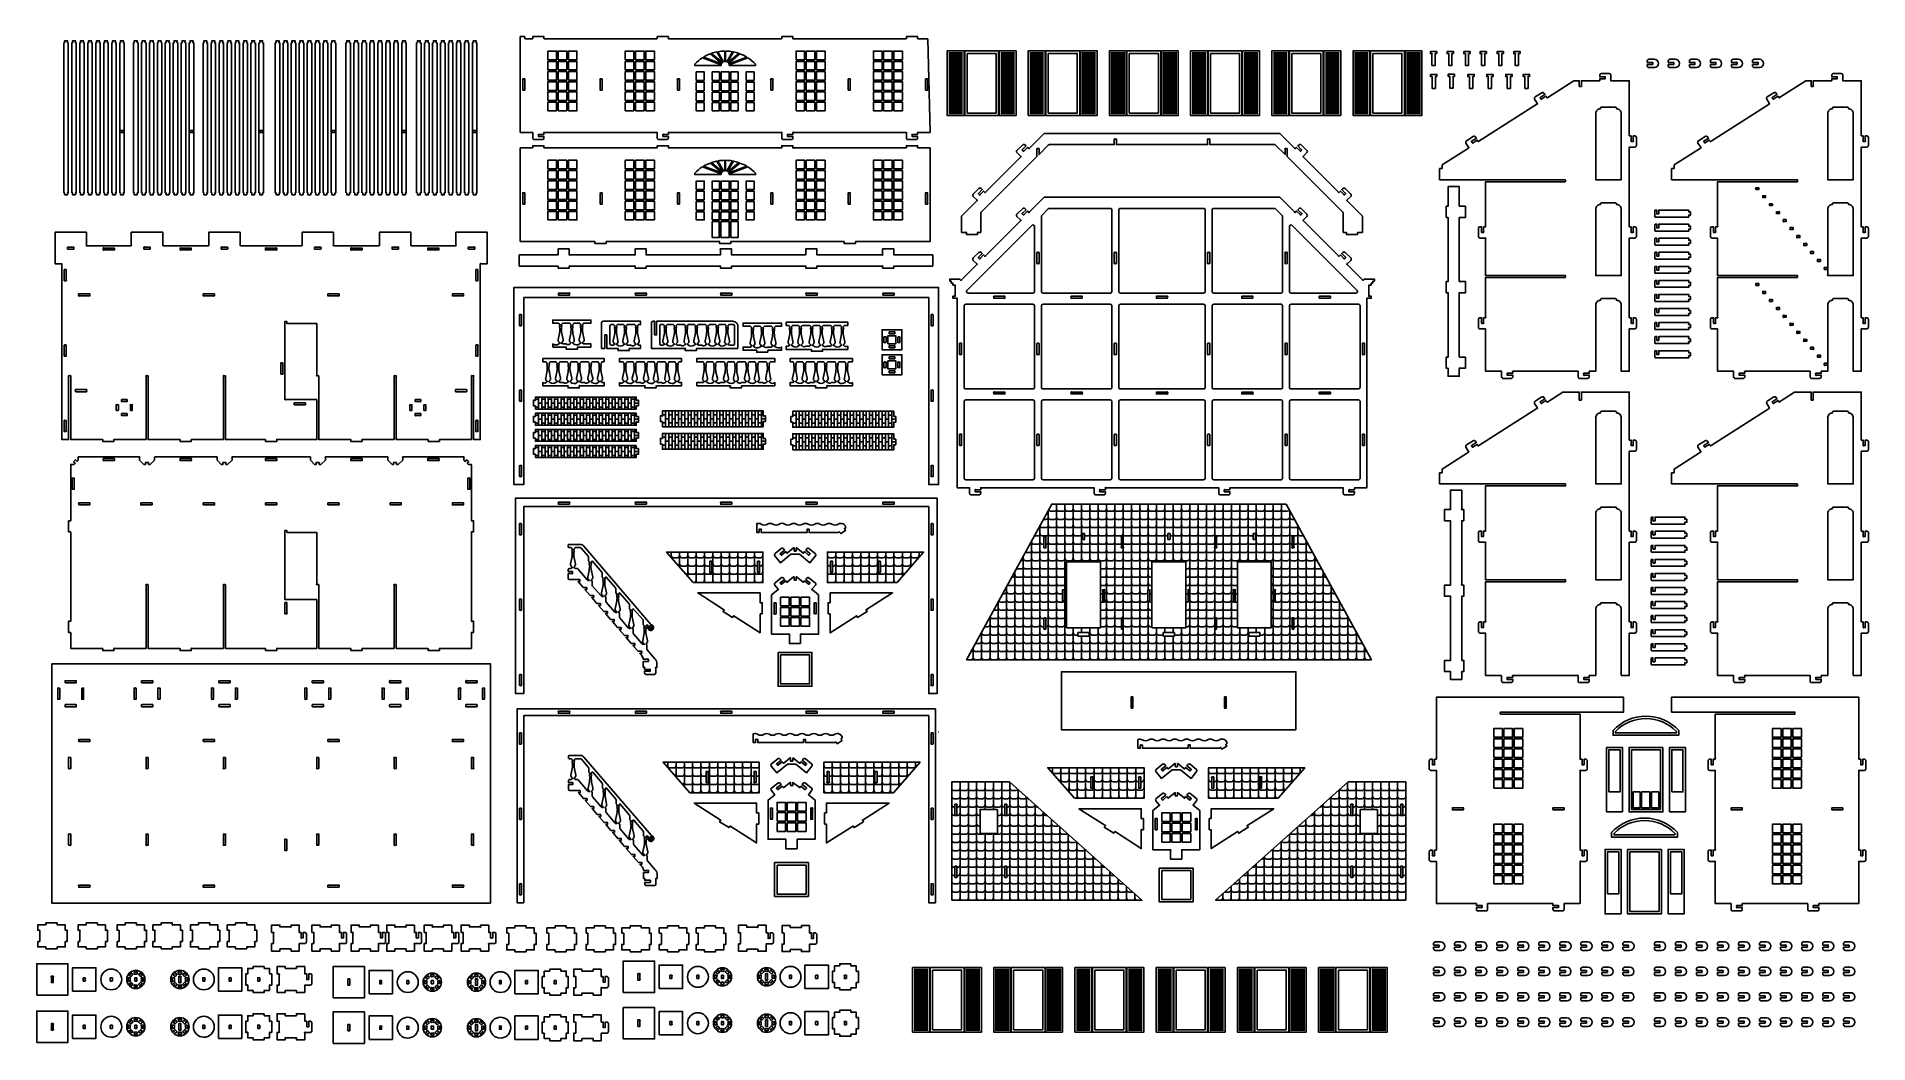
# Model space of a CAD drawing. Extents: x 9625 to 9740, y 1073 to 1136.
import ezdxf

# ---------------------------------------------------------------- set-up
doc = ezdxf.new("R2010")
doc.units = 0
doc.header["$MEASUREMENT"] = 0
doc.layers.add('LAYER_1', color=18, linetype='CONTINUOUS')

msp = doc.modelspace()

# ---------------------------------------------------------------- linework, layer by layer
at = {"layer": 'LAYER_1'}
for points in [[(9626.88, 1126.49), (9626.88, 1126.49, -1), (9626.93, 1126.45), (9626.93, 1126.37), (9627.11, 1126.37), (9627.11, 1126.45, -1), (9627.16, 1126.49), (9627.16, 1126.49), (9627.16, 1135.89), (9627.16, 1135.89, -1), (9627.11, 1135.94), (9627.11, 1136.02), (9626.93, 1136.02), (9626.93, 1135.94, -1), (9626.88, 1135.89), (9626.88, 1135.89)], [(9627.38, 1126.49), (9627.38, 1126.49, -1), (9627.43, 1126.45), (9627.43, 1126.37), (9627.61, 1126.37), (9627.61, 1126.45, -1), (9627.66, 1126.49), (9627.66, 1126.49), (9627.66, 1135.89), (9627.66, 1135.89, -1), (9627.61, 1135.94), (9627.61, 1136.02), (9627.43, 1136.02), (9627.43, 1135.94, -1), (9627.38, 1135.89), (9627.38, 1135.89)], [(9627.88, 1126.49), (9627.88, 1126.49, -1), (9627.93, 1126.45), (9627.93, 1126.37), (9628.11, 1126.37), (9628.11, 1126.45, -1), (9628.16, 1126.49), (9628.16, 1126.49), (9628.16, 1135.89), (9628.16, 1135.89, -1), (9628.11, 1135.94), (9628.11, 1136.02), (9627.93, 1136.02), (9627.93, 1135.94, -1), (9627.88, 1135.89), (9627.88, 1135.89)], [(9628.38, 1126.49), (9628.38, 1126.49, -1), (9628.43, 1126.45), (9628.43, 1126.37), (9628.61, 1126.37), (9628.61, 1126.45, -1), (9628.66, 1126.49), (9628.66, 1126.49), (9628.66, 1135.89), (9628.66, 1135.89, -1), (9628.61, 1135.94), (9628.61, 1136.02), (9628.43, 1136.02), (9628.43, 1135.94, -1), (9628.38, 1135.89), (9628.38, 1135.89)], [(9628.88, 1126.49), (9628.88, 1126.49, -1), (9628.93, 1126.45), (9628.93, 1126.37), (9629.11, 1126.37), (9629.11, 1126.45, -1), (9629.16, 1126.49), (9629.16, 1126.49), (9629.16, 1135.89), (9629.16, 1135.89, -1), (9629.11, 1135.94), (9629.11, 1136.02), (9628.93, 1136.02), (9628.93, 1135.94, -1), (9628.88, 1135.89), (9628.88, 1135.89)], [(9629.38, 1126.49), (9629.38, 1126.49, -1), (9629.43, 1126.45), (9629.43, 1126.37), (9629.61, 1126.37), (9629.61, 1126.45, -1), (9629.66, 1126.49), (9629.66, 1126.49), (9629.66, 1135.89), (9629.66, 1135.89, -1), (9629.61, 1135.94), (9629.61, 1136.02), (9629.43, 1136.02), (9629.43, 1135.94, -1), (9629.38, 1135.89), (9629.38, 1135.89)], [(9629.88, 1126.49), (9629.88, 1126.49, -1), (9629.93, 1126.45), (9629.93, 1126.37), (9630.11, 1126.37), (9630.11, 1126.45, -1), (9630.16, 1126.49), (9630.16, 1126.49), (9630.16, 1135.89), (9630.16, 1135.89, -1), (9630.11, 1135.94), (9630.11, 1136.02), (9629.93, 1136.02), (9629.93, 1135.94, -1), (9629.88, 1135.89), (9629.88, 1135.89)], [(9630.38, 1126.49), (9630.38, 1126.49, -1), (9630.43, 1126.45), (9630.43, 1126.37), (9630.61, 1126.37), (9630.61, 1126.45, -1), (9630.66, 1126.49), (9630.66, 1126.49), (9630.66, 1135.89), (9630.66, 1135.89, -1), (9630.61, 1135.94), (9630.61, 1136.02), (9630.43, 1136.02), (9630.43, 1135.94, -1), (9630.38, 1135.89), (9630.38, 1135.89)], [(9631.24, 1126.49), (9631.25, 1126.49, -1), (9631.29, 1126.45), (9631.29, 1126.37), (9631.48, 1126.37), (9631.48, 1126.45, -1), (9631.52, 1126.49), (9631.53, 1126.49), (9631.53, 1135.89), (9631.52, 1135.89, -1), (9631.48, 1135.94), (9631.48, 1136.02), (9631.29, 1136.02), (9631.29, 1135.94, -1), (9631.25, 1135.89), (9631.24, 1135.89)], [(9631.74, 1126.49), (9631.75, 1126.49, -1), (9631.79, 1126.45), (9631.79, 1126.37), (9631.98, 1126.37), (9631.98, 1126.45, -1), (9632.02, 1126.49), (9632.03, 1126.49), (9632.03, 1135.89), (9632.02, 1135.89, -1), (9631.98, 1135.94), (9631.98, 1136.02), (9631.79, 1136.02), (9631.79, 1135.94, -1), (9631.75, 1135.89), (9631.74, 1135.89)], [(9632.24, 1126.49), (9632.25, 1126.49, -1), (9632.29, 1126.45), (9632.29, 1126.37), (9632.48, 1126.37), (9632.48, 1126.45, -1), (9632.52, 1126.49), (9632.53, 1126.49), (9632.53, 1135.89), (9632.52, 1135.89, -1), (9632.48, 1135.94), (9632.48, 1136.02), (9632.29, 1136.02), (9632.29, 1135.94, -1), (9632.25, 1135.89), (9632.24, 1135.89)], [(9632.74, 1126.49), (9632.75, 1126.49, -1), (9632.79, 1126.45), (9632.79, 1126.37), (9632.98, 1126.37), (9632.98, 1126.45, -1), (9633.02, 1126.49), (9633.03, 1126.49), (9633.03, 1135.89), (9633.02, 1135.89, -1), (9632.98, 1135.94), (9632.98, 1136.02), (9632.79, 1136.02), (9632.79, 1135.94, -1), (9632.75, 1135.89), (9632.74, 1135.89)], [(9633.24, 1126.49), (9633.25, 1126.49, -1), (9633.29, 1126.45), (9633.29, 1126.37), (9633.48, 1126.37), (9633.48, 1126.45, -1), (9633.52, 1126.49), (9633.53, 1126.49), (9633.53, 1135.89), (9633.52, 1135.89, -1), (9633.48, 1135.94), (9633.48, 1136.02), (9633.29, 1136.02), (9633.29, 1135.94, -1), (9633.25, 1135.89), (9633.24, 1135.89)], [(9633.74, 1126.49), (9633.75, 1126.49, -1), (9633.79, 1126.45), (9633.79, 1126.37), (9633.98, 1126.37), (9633.98, 1126.45, -1), (9634.02, 1126.49), (9634.03, 1126.49), (9634.03, 1135.89), (9634.02, 1135.89, -1), (9633.98, 1135.94), (9633.98, 1136.02), (9633.79, 1136.02), (9633.79, 1135.94, -1), (9633.75, 1135.89), (9633.74, 1135.89)], [(9634.24, 1126.49), (9634.25, 1126.49, -1), (9634.29, 1126.45), (9634.29, 1126.37), (9634.48, 1126.37), (9634.48, 1126.45, -1), (9634.52, 1126.49), (9634.53, 1126.49), (9634.53, 1135.89), (9634.52, 1135.89, -1), (9634.48, 1135.94), (9634.48, 1136.02), (9634.29, 1136.02), (9634.29, 1135.94, -1), (9634.25, 1135.89), (9634.24, 1135.89)], [(9634.74, 1126.49), (9634.75, 1126.49, -1), (9634.79, 1126.45), (9634.79, 1126.37), (9634.98, 1126.37), (9634.98, 1126.45, -1), (9635.02, 1126.49), (9635.03, 1126.49), (9635.03, 1135.89), (9635.02, 1135.89, -1), (9634.98, 1135.94), (9634.98, 1136.02), (9634.79, 1136.02), (9634.79, 1135.94, -1), (9634.75, 1135.89), (9634.74, 1135.89)], [(9635.61, 1126.49), (9635.61, 1126.49, -1), (9635.66, 1126.45), (9635.66, 1126.37), (9635.84, 1126.37), (9635.84, 1126.45, -1), (9635.89, 1126.49), (9635.89, 1126.49), (9635.89, 1135.89), (9635.89, 1135.89, -1), (9635.84, 1135.94), (9635.84, 1136.02), (9635.66, 1136.02), (9635.66, 1135.94, -1), (9635.61, 1135.89), (9635.61, 1135.89)], [(9636.11, 1126.49), (9636.11, 1126.49, -1), (9636.16, 1126.45), (9636.16, 1126.37), (9636.34, 1126.37), (9636.34, 1126.45, -1), (9636.39, 1126.49), (9636.39, 1126.49), (9636.39, 1135.89), (9636.39, 1135.89, -1), (9636.34, 1135.94), (9636.34, 1136.02), (9636.16, 1136.02), (9636.16, 1135.94, -1), (9636.11, 1135.89), (9636.11, 1135.89)], [(9636.61, 1126.49), (9636.61, 1126.49, -1), (9636.66, 1126.45), (9636.66, 1126.37), (9636.84, 1126.37), (9636.84, 1126.45, -1), (9636.89, 1126.49), (9636.89, 1126.49), (9636.89, 1135.89), (9636.89, 1135.89, -1), (9636.84, 1135.94), (9636.84, 1136.02), (9636.66, 1136.02), (9636.66, 1135.94, -1), (9636.61, 1135.89), (9636.61, 1135.89)], [(9637.11, 1126.49), (9637.11, 1126.49, -1), (9637.16, 1126.45), (9637.16, 1126.37), (9637.34, 1126.37), (9637.34, 1126.45, -1), (9637.39, 1126.49), (9637.39, 1126.49), (9637.39, 1135.89), (9637.39, 1135.89, -1), (9637.34, 1135.94), (9637.34, 1136.02), (9637.16, 1136.02), (9637.16, 1135.94, -1), (9637.11, 1135.89), (9637.11, 1135.89)], [(9637.61, 1126.49), (9637.61, 1126.49, -1), (9637.66, 1126.45), (9637.66, 1126.37), (9637.84, 1126.37), (9637.84, 1126.45, -1), (9637.89, 1126.49), (9637.89, 1126.49), (9637.89, 1135.89), (9637.89, 1135.89, -1), (9637.84, 1135.94), (9637.84, 1136.02), (9637.66, 1136.02), (9637.66, 1135.94, -1), (9637.61, 1135.89), (9637.61, 1135.89)], [(9638.11, 1126.49), (9638.11, 1126.49, -1), (9638.16, 1126.45), (9638.16, 1126.37), (9638.34, 1126.37), (9638.34, 1126.45, -1), (9638.39, 1126.49), (9638.39, 1126.49), (9638.39, 1135.89), (9638.39, 1135.89, -1), (9638.34, 1135.94), (9638.34, 1136.02), (9638.16, 1136.02), (9638.16, 1135.94, -1), (9638.11, 1135.89), (9638.11, 1135.89)], [(9638.61, 1126.49), (9638.61, 1126.49, -1), (9638.66, 1126.45), (9638.66, 1126.37), (9638.84, 1126.37), (9638.84, 1126.45, -1), (9638.89, 1126.49), (9638.89, 1126.49), (9638.89, 1135.89), (9638.89, 1135.89, -1), (9638.84, 1135.94), (9638.84, 1136.02), (9638.66, 1136.02), (9638.66, 1135.94, -1), (9638.61, 1135.89), (9638.61, 1135.89)], [(9639.11, 1126.49), (9639.11, 1126.49, -1), (9639.16, 1126.45), (9639.16, 1126.37), (9639.34, 1126.37), (9639.34, 1126.45, -1), (9639.39, 1126.49), (9639.39, 1126.49), (9639.39, 1135.89), (9639.39, 1135.89, -1), (9639.34, 1135.94), (9639.34, 1136.02), (9639.16, 1136.02), (9639.16, 1135.94, -1), (9639.11, 1135.89), (9639.11, 1135.89)], [(9640.13, 1126.49), (9640.14, 1126.49, -1), (9640.18, 1126.45), (9640.18, 1126.37), (9640.37, 1126.37), (9640.37, 1126.45, -1), (9640.41, 1126.49), (9640.42, 1126.49), (9640.42, 1135.89), (9640.41, 1135.89, -1), (9640.37, 1135.94), (9640.37, 1136.02), (9640.18, 1136.02), (9640.18, 1135.94, -1), (9640.14, 1135.89), (9640.13, 1135.89)], [(9640.63, 1126.49), (9640.64, 1126.49, -1), (9640.68, 1126.45), (9640.68, 1126.37), (9640.87, 1126.37), (9640.87, 1126.45, -1), (9640.91, 1126.49), (9640.92, 1126.49), (9640.92, 1135.89), (9640.91, 1135.89, -1), (9640.87, 1135.94), (9640.87, 1136.02), (9640.68, 1136.02), (9640.68, 1135.94, -1), (9640.64, 1135.89), (9640.63, 1135.89)], [(9641.13, 1126.49), (9641.14, 1126.49, -1), (9641.18, 1126.45), (9641.18, 1126.37), (9641.37, 1126.37), (9641.37, 1126.45, -1), (9641.41, 1126.49), (9641.42, 1126.49), (9641.42, 1135.89), (9641.41, 1135.89, -1), (9641.37, 1135.94), (9641.37, 1136.02), (9641.18, 1136.02), (9641.18, 1135.94, -1), (9641.14, 1135.89), (9641.13, 1135.89)], [(9641.63, 1126.49), (9641.64, 1126.49, -1), (9641.68, 1126.45), (9641.68, 1126.37), (9641.87, 1126.37), (9641.87, 1126.45, -1), (9641.91, 1126.49), (9641.92, 1126.49), (9641.92, 1135.89), (9641.91, 1135.89, -1), (9641.87, 1135.94), (9641.87, 1136.02), (9641.68, 1136.02), (9641.68, 1135.94, -1), (9641.64, 1135.89), (9641.63, 1135.89)], [(9642.13, 1126.49), (9642.14, 1126.49, -1), (9642.18, 1126.45), (9642.18, 1126.37), (9642.37, 1126.37), (9642.37, 1126.45, -1), (9642.41, 1126.49), (9642.42, 1126.49), (9642.42, 1135.89), (9642.41, 1135.89, -1), (9642.37, 1135.94), (9642.37, 1136.02), (9642.18, 1136.02), (9642.18, 1135.94, -1), (9642.14, 1135.89), (9642.13, 1135.89)], [(9642.63, 1126.49), (9642.64, 1126.49, -1), (9642.68, 1126.45), (9642.68, 1126.37), (9642.87, 1126.37), (9642.87, 1126.45, -1), (9642.91, 1126.49), (9642.92, 1126.49), (9642.92, 1135.89), (9642.91, 1135.89, -1), (9642.87, 1135.94), (9642.87, 1136.02), (9642.68, 1136.02), (9642.68, 1135.94, -1), (9642.64, 1135.89), (9642.63, 1135.89)], [(9643.13, 1126.49), (9643.14, 1126.49, -1), (9643.18, 1126.45), (9643.18, 1126.37), (9643.37, 1126.37), (9643.37, 1126.45, -1), (9643.41, 1126.49), (9643.42, 1126.49), (9643.42, 1135.89), (9643.41, 1135.89, -1), (9643.37, 1135.94), (9643.37, 1136.02), (9643.18, 1136.02), (9643.18, 1135.94, -1), (9643.14, 1135.89), (9643.13, 1135.89)], [(9643.63, 1126.49), (9643.64, 1126.49, -1), (9643.68, 1126.45), (9643.68, 1126.37), (9643.87, 1126.37), (9643.87, 1126.45, -1), (9643.91, 1126.49), (9643.92, 1126.49), (9643.92, 1135.89), (9643.91, 1135.89, -1), (9643.87, 1135.94), (9643.87, 1136.02), (9643.68, 1136.02), (9643.68, 1135.94, -1), (9643.64, 1135.89), (9643.63, 1135.89)], [(9644.56, 1126.49), (9644.56, 1126.49, -1), (9644.61, 1126.45), (9644.61, 1126.37), (9644.79, 1126.37), (9644.79, 1126.45, -1), (9644.84, 1126.49), (9644.84, 1126.49), (9644.84, 1135.89), (9644.84, 1135.89, -1), (9644.79, 1135.94), (9644.79, 1136.02), (9644.61, 1136.02), (9644.61, 1135.94, -1), (9644.56, 1135.89), (9644.56, 1135.89)], [(9645.06, 1126.49), (9645.06, 1126.49, -1), (9645.11, 1126.45), (9645.11, 1126.37), (9645.29, 1126.37), (9645.29, 1126.45, -1), (9645.34, 1126.49), (9645.34, 1126.49), (9645.34, 1135.89), (9645.34, 1135.89, -1), (9645.29, 1135.94), (9645.29, 1136.02), (9645.11, 1136.02), (9645.11, 1135.94, -1), (9645.06, 1135.89), (9645.06, 1135.89)], [(9645.56, 1126.49), (9645.56, 1126.49, -1), (9645.61, 1126.45), (9645.61, 1126.37), (9645.79, 1126.37), (9645.79, 1126.45, -1), (9645.84, 1126.49), (9645.84, 1126.49), (9645.84, 1135.89), (9645.84, 1135.89, -1), (9645.79, 1135.94), (9645.79, 1136.02), (9645.61, 1136.02), (9645.61, 1135.94, -1), (9645.56, 1135.89), (9645.56, 1135.89)], [(9646.06, 1126.49), (9646.06, 1126.49, -1), (9646.11, 1126.45), (9646.11, 1126.37), (9646.29, 1126.37), (9646.29, 1126.45, -1), (9646.34, 1126.49), (9646.34, 1126.49), (9646.34, 1135.89), (9646.34, 1135.89, -1), (9646.29, 1135.94), (9646.29, 1136.02), (9646.11, 1136.02), (9646.11, 1135.94, -1), (9646.06, 1135.89), (9646.06, 1135.89)], [(9646.56, 1126.49), (9646.56, 1126.49, -1), (9646.61, 1126.45), (9646.61, 1126.37), (9646.79, 1126.37), (9646.79, 1126.45, -1), (9646.84, 1126.49), (9646.84, 1126.49), (9646.84, 1135.89), (9646.84, 1135.89, -1), (9646.79, 1135.94), (9646.79, 1136.02), (9646.61, 1136.02), (9646.61, 1135.94, -1), (9646.56, 1135.89), (9646.56, 1135.89)], [(9647.06, 1126.49), (9647.06, 1126.49, -1), (9647.11, 1126.45), (9647.11, 1126.37), (9647.29, 1126.37), (9647.29, 1126.45, -1), (9647.34, 1126.49), (9647.34, 1126.49), (9647.34, 1135.89), (9647.34, 1135.89, -1), (9647.29, 1135.94), (9647.29, 1136.02), (9647.11, 1136.02), (9647.11, 1135.94, -1), (9647.06, 1135.89), (9647.06, 1135.89)], [(9647.56, 1126.49), (9647.56, 1126.49, -1), (9647.61, 1126.45), (9647.61, 1126.37), (9647.79, 1126.37), (9647.79, 1126.45, -1), (9647.84, 1126.49), (9647.84, 1126.49), (9647.84, 1135.89), (9647.84, 1135.89, -1), (9647.79, 1135.94), (9647.79, 1136.02), (9647.61, 1136.02), (9647.61, 1135.94, -1), (9647.56, 1135.89), (9647.56, 1135.89)], [(9648.06, 1126.49), (9648.06, 1126.49, -1), (9648.11, 1126.45), (9648.11, 1126.37), (9648.29, 1126.37), (9648.29, 1126.45, -1), (9648.34, 1126.49), (9648.34, 1126.49), (9648.34, 1135.89), (9648.34, 1135.89, -1), (9648.29, 1135.94), (9648.29, 1136.02), (9648.11, 1136.02), (9648.11, 1135.94, -1), (9648.06, 1135.89), (9648.06, 1135.89)], [(9648.99, 1126.49), (9648.99, 1126.49, -1), (9649.04, 1126.45), (9649.04, 1126.37), (9649.22, 1126.37), (9649.22, 1126.45, -1), (9649.27, 1126.49), (9649.27, 1126.49), (9649.27, 1135.89), (9649.27, 1135.89, -1), (9649.22, 1135.94), (9649.22, 1136.02), (9649.04, 1136.02), (9649.04, 1135.94, -1), (9648.99, 1135.89), (9648.99, 1135.89)], [(9649.49, 1126.49), (9649.49, 1126.49, -1), (9649.54, 1126.45), (9649.54, 1126.37), (9649.72, 1126.37), (9649.72, 1126.45, -1), (9649.77, 1126.49), (9649.77, 1126.49), (9649.77, 1135.89), (9649.77, 1135.89, -1), (9649.72, 1135.94), (9649.72, 1136.02), (9649.54, 1136.02), (9649.54, 1135.94, -1), (9649.49, 1135.89), (9649.49, 1135.89)], [(9649.99, 1126.49), (9649.99, 1126.49, -1), (9650.04, 1126.45), (9650.04, 1126.37), (9650.22, 1126.37), (9650.22, 1126.45, -1), (9650.27, 1126.49), (9650.27, 1126.49), (9650.27, 1135.89), (9650.27, 1135.89, -1), (9650.22, 1135.94), (9650.22, 1136.02), (9650.04, 1136.02), (9650.04, 1135.94, -1), (9649.99, 1135.89), (9649.99, 1135.89)], [(9650.49, 1126.49), (9650.49, 1126.49, -1), (9650.54, 1126.45), (9650.54, 1126.37), (9650.72, 1126.37), (9650.72, 1126.45, -1), (9650.77, 1126.49), (9650.77, 1126.49), (9650.77, 1135.89), (9650.77, 1135.89, -1), (9650.72, 1135.94), (9650.72, 1136.02), (9650.54, 1136.02), (9650.54, 1135.94, -1), (9650.49, 1135.89), (9650.49, 1135.89)], [(9650.99, 1126.49), (9650.99, 1126.49, -1), (9651.04, 1126.45), (9651.04, 1126.37), (9651.22, 1126.37), (9651.22, 1126.45, -1), (9651.27, 1126.49), (9651.27, 1126.49), (9651.27, 1135.89), (9651.27, 1135.89, -1), (9651.22, 1135.94), (9651.22, 1136.02), (9651.04, 1136.02), (9651.04, 1135.94, -1), (9650.99, 1135.89), (9650.99, 1135.89)], [(9651.49, 1126.49), (9651.49, 1126.49, -1), (9651.54, 1126.45), (9651.54, 1126.37), (9651.72, 1126.37), (9651.72, 1126.45, -1), (9651.77, 1126.49), (9651.77, 1126.49), (9651.77, 1135.89), (9651.77, 1135.89, -1), (9651.72, 1135.94), (9651.72, 1136.02), (9651.54, 1136.02), (9651.54, 1135.94, -1), (9651.49, 1135.89), (9651.49, 1135.89)], [(9651.99, 1126.49), (9651.99, 1126.49, -1), (9652.04, 1126.45), (9652.04, 1126.37), (9652.22, 1126.37), (9652.22, 1126.45, -1), (9652.27, 1126.49), (9652.27, 1126.49), (9652.27, 1135.89), (9652.27, 1135.89, -1), (9652.22, 1135.94), (9652.22, 1136.02), (9652.04, 1136.02), (9652.04, 1135.94, -1), (9651.99, 1135.89), (9651.99, 1135.89)], [(9652.49, 1126.49), (9652.49, 1126.49, -1), (9652.54, 1126.45), (9652.54, 1126.37), (9652.72, 1126.37), (9652.72, 1126.45, -1), (9652.77, 1126.49), (9652.77, 1126.49), (9652.77, 1135.89), (9652.77, 1135.89, -1), (9652.72, 1135.94), (9652.72, 1136.02), (9652.54, 1136.02), (9652.54, 1135.94, -1), (9652.49, 1135.89), (9652.49, 1135.89)], [(9681.03, 1136.15), (9680.43, 1136.15, -1), (9680.39, 1136.2), (9680.39, 1136.28), (9679.69, 1136.28), (9679.69, 1136.2, -1), (9679.65, 1136.15), (9672.63, 1136.15, -1), (9672.58, 1136.2), (9672.58, 1136.28), (9671.88, 1136.28), (9671.88, 1136.2, -1), (9671.84, 1136.15), (9664.82, 1136.15, -1), (9664.77, 1136.2), (9664.77, 1136.28), (9664.07, 1136.28), (9664.07, 1136.2, -1), (9664.03, 1136.15), (9657.01, 1136.15, -1), (9656.97, 1136.2), (9656.97, 1136.28), (9656.27, 1136.28), (9656.27, 1136.2, -1), (9656.22, 1136.15), (9655.81, 1136.15, -1), (9655.77, 1136.2), (9655.77, 1136.28), (9655.49, 1136.28), (9655.49, 1130.28), (9656.22, 1130.28, -1), (9656.27, 1130.23), (9656.27, 1129.93, 0.414214), (9656.37, 1129.83), (9656.87, 1129.83, 0.414214), (9656.97, 1129.93), (9656.97, 1130.03), (9656.66, 1130.03, -1), (9656.62, 1130.07), (9656.62, 1130.11, -1), (9656.66, 1130.15), (9656.97, 1130.15), (9656.97, 1130.23, -1), (9657.01, 1130.28), (9664.03, 1130.28, -1), (9664.07, 1130.23), (9664.07, 1129.93, 0.414214), (9664.17, 1129.83), (9664.67, 1129.83, 0.414214), (9664.77, 1129.93), (9664.77, 1130.03), (9664.47, 1130.03, -1), (9664.42, 1130.07), (9664.42, 1130.11, -1), (9664.47, 1130.15), (9664.77, 1130.15), (9664.77, 1130.23, -1), (9664.82, 1130.28), (9671.84, 1130.28, -1), (9671.88, 1130.23), (9671.88, 1129.93, 0.414214), (9671.98, 1129.83), (9672.48, 1129.83, 0.414214), (9672.58, 1129.93), (9672.58, 1130.03), (9672.28, 1130.03, -1), (9672.23, 1130.07), (9672.23, 1130.11, -1), (9672.28, 1130.15), (9672.58, 1130.15), (9672.58, 1130.23, -1), (9672.63, 1130.28), (9679.65, 1130.28, -1), (9679.69, 1130.23), (9679.69, 1129.93, 0.414214), (9679.79, 1129.83), (9680.29, 1129.83, 0.414214), (9680.39, 1129.93), (9680.39, 1130.03), (9680.09, 1130.03, -1), (9680.04, 1130.07), (9680.04, 1130.11, -1), (9680.09, 1130.15), (9680.39, 1130.15), (9680.39, 1130.23, -1), (9680.43, 1130.28), (9681.17, 1130.28)], [(9668.08, 1134.47, -0.055993), (9668.08, 1134.52), (9666.9, 1134.95, 0.059041), (9666.42, 1134.56), (9666.42, 1134.47)], [(9666.97, 1135), (9668.11, 1134.58, -0.024608), (9668.12, 1134.6), (9667.4, 1135.2, 0.04529)], [(9668.18, 1134.67), (9667.8, 1135.32, 0.032185), (9667.47, 1135.23), (9668.16, 1134.65, -0.024608)], [(9667.87, 1135.33, -0.040607), (9668.3, 1135.37), (9668.3, 1134.72, 0.068342), (9668.23, 1134.7)], [(9668.79, 1135.33, 0.040607), (9668.36, 1135.37), (9668.36, 1134.72, -0.068342), (9668.43, 1134.7)], [(9668.48, 1134.67), (9668.85, 1135.32, -0.032185), (9669.18, 1135.23), (9668.5, 1134.65, 0.024608)], [(9669.69, 1135), (9668.55, 1134.58, 0.024608), (9668.54, 1134.6), (9669.25, 1135.2, -0.04529)], [(9668.58, 1134.47, 0.055993), (9668.57, 1134.52), (9669.75, 1134.95, -0.059041), (9670.24, 1134.56), (9670.24, 1134.47)], [(9712.93, 1135.22), (9712.87, 1135.22, 1), (9712.83, 1135.17), (9712.83, 1134.47), (9712.63, 1134.47), (9712.63, 1135.17, 1), (9712.58, 1135.22), (9712.53, 1135.22), (9712.53, 1135.34), (9712.93, 1135.34)], [(9713.98, 1135.22), (9713.92, 1135.22, 1), (9713.88, 1135.17), (9713.88, 1134.47), (9713.68, 1134.47), (9713.68, 1135.17, 1), (9713.64, 1135.22), (9713.58, 1135.22), (9713.58, 1135.34), (9713.98, 1135.34)], [(9715.02, 1135.22), (9714.96, 1135.22, 1), (9714.92, 1135.17), (9714.92, 1134.47), (9714.72, 1134.47), (9714.72, 1135.17, 1), (9714.67, 1135.22), (9714.62, 1135.22), (9714.62, 1135.34), (9715.02, 1135.34)], [(9716.04, 1135.22), (9715.98, 1135.22, 1), (9715.94, 1135.17), (9715.94, 1134.47), (9715.74, 1134.47), (9715.74, 1135.17, 1), (9715.7, 1135.22), (9715.64, 1135.22), (9715.64, 1135.34), (9716.04, 1135.34)], [(9717.11, 1135.22), (9717.05, 1135.22, 1), (9717.01, 1135.17), (9717.01, 1134.47), (9716.81, 1134.47), (9716.81, 1135.17, 1), (9716.76, 1135.22), (9716.71, 1135.22), (9716.71, 1135.34), (9717.11, 1135.34)], [(9718.15, 1135.22), (9718.1, 1135.22, 1), (9718.05, 1135.17), (9718.05, 1134.47), (9717.85, 1134.47), (9717.85, 1135.17, 1), (9717.81, 1135.22), (9717.75, 1135.22), (9717.75, 1135.34), (9718.15, 1135.34)], [(9726.12, 1134.54), (9726.43, 1134.54, 1), (9726.47, 1134.58), (9726.47, 1134.62, 1), (9726.43, 1134.66), (9726.12, 1134.66), (9726.12, 1134.76, -0.414214), (9726.22, 1134.86), (9726.56, 1134.86, -1), (9726.56, 1134.34), (9726.22, 1134.34, -0.414214), (9726.12, 1134.44)], [(9727.44, 1134.54), (9727.75, 1134.54, 1), (9727.79, 1134.58), (9727.79, 1134.62, 1), (9727.75, 1134.66), (9727.44, 1134.66), (9727.44, 1134.76, -0.414214), (9727.54, 1134.86), (9727.88, 1134.86, -1), (9727.88, 1134.34), (9727.54, 1134.34, -0.414214), (9727.44, 1134.44)], [(9728.76, 1134.54), (9729.07, 1134.54, 1), (9729.11, 1134.58), (9729.11, 1134.62, 1), (9729.07, 1134.66), (9728.76, 1134.66), (9728.76, 1134.76, -0.414214), (9728.86, 1134.86), (9729.2, 1134.86, -1), (9729.2, 1134.34), (9728.86, 1134.34, -0.414214), (9728.76, 1134.44)], [(9730.08, 1134.54), (9730.38, 1134.54, 1), (9730.43, 1134.58), (9730.43, 1134.62, 1), (9730.38, 1134.66), (9730.08, 1134.66), (9730.08, 1134.76, -0.414214), (9730.18, 1134.86), (9730.52, 1134.86, -1), (9730.52, 1134.34), (9730.18, 1134.34, -0.414214), (9730.08, 1134.44)], [(9731.4, 1134.54), (9731.7, 1134.54, 1), (9731.75, 1134.58), (9731.75, 1134.62, 1), (9731.7, 1134.66), (9731.4, 1134.66), (9731.4, 1134.76, -0.414214), (9731.5, 1134.86), (9731.83, 1134.86, -1), (9731.83, 1134.34), (9731.5, 1134.34, -0.414214), (9731.4, 1134.44)], [(9732.72, 1134.54), (9733.02, 1134.54, 1), (9733.07, 1134.58), (9733.07, 1134.62, 1), (9733.02, 1134.66), (9732.72, 1134.66), (9732.72, 1134.76, -0.414214), (9732.82, 1134.86), (9733.15, 1134.86, -1), (9733.15, 1134.34), (9732.82, 1134.34, -0.414214), (9732.72, 1134.44)], [(9655.77, 1133.58), (9655.77, 1132.97, -1), (9655.72, 1132.93), (9655.69, 1132.93, -1), (9655.64, 1132.97), (9655.64, 1133.58, -1), (9655.69, 1133.63), (9655.72, 1133.63, -1)], [(9660.62, 1133.58), (9660.62, 1132.97, -1), (9660.57, 1132.93), (9660.54, 1132.93, -1), (9660.49, 1132.97), (9660.49, 1133.58, -1), (9660.54, 1133.63), (9660.57, 1133.63, -1)], [(9665.47, 1133.58), (9665.47, 1132.97, -1), (9665.42, 1132.93), (9665.39, 1132.93, -1), (9665.34, 1132.97), (9665.34, 1133.58, -1), (9665.39, 1133.63), (9665.42, 1133.63, -1)], [(9671.32, 1133.58), (9671.32, 1132.97, -1), (9671.27, 1132.93), (9671.24, 1132.93, -1), (9671.19, 1132.97), (9671.19, 1133.58, -1), (9671.24, 1133.63), (9671.27, 1133.63, -1)], [(9676.17, 1133.58), (9676.17, 1132.97, -1), (9676.12, 1132.93), (9676.09, 1132.93, -1), (9676.04, 1132.97), (9676.04, 1133.58, -1), (9676.09, 1133.63), (9676.12, 1133.63, -1)], [(9681.02, 1133.58), (9681.02, 1132.97, -1), (9680.97, 1132.93), (9680.94, 1132.93, -1), (9680.89, 1132.97), (9680.89, 1133.58, -1), (9680.94, 1133.63), (9680.97, 1133.63, -1)], [(9712.94, 1133.78), (9712.88, 1133.78, 1), (9712.84, 1133.74), (9712.84, 1133.03), (9712.64, 1133.03), (9712.64, 1133.74, 1), (9712.6, 1133.78), (9712.54, 1133.78), (9712.54, 1133.91), (9712.94, 1133.91)], [(9713.26, 1128.19), (9713.26, 1128.01), (9713.26, 1128.24), (9714.91, 1129.29, 1), (9714.92, 1129.35), (9714.76, 1129.61, -0.414214), (9714.79, 1129.75), (9715.21, 1130.02, -0.414214), (9715.35, 1129.99), (9715.4, 1129.9), (9715.14, 1129.74, 1), (9715.13, 1129.68), (9715.15, 1129.65, 1), (9715.21, 1129.63), (9715.47, 1129.8), (9715.51, 1129.73, 1), (9715.57, 1129.72), (9719.21, 1132.04, 1), (9719.23, 1132.1), (9719.06, 1132.36, -0.414214), (9719.09, 1132.5), (9719.51, 1132.76, -0.414214), (9719.65, 1132.73), (9719.71, 1132.65), (9719.45, 1132.48, 1), (9719.43, 1132.42), (9719.45, 1132.39, 1), (9719.52, 1132.38), (9719.77, 1132.54), (9719.82, 1132.48, 1), (9719.88, 1132.46), (9721.53, 1133.51), (9721.86, 1133.51), (9721.86, 1133.21, 1), (9721.9, 1133.16), (9721.94, 1133.16, 1), (9721.99, 1133.21), (9721.99, 1133.51), (9723.09, 1133.51, 1), (9723.14, 1133.56), (9723.14, 1133.64), (9723.44, 1133.64, 1), (9723.49, 1133.68), (9723.49, 1133.72, 1), (9723.44, 1133.76), (9723.14, 1133.76), (9723.14, 1133.86, -0.414214), (9723.24, 1133.96), (9723.74, 1133.96, -0.414214), (9723.84, 1133.86), (9723.84, 1133.56, 1), (9723.88, 1133.51), (9724.99, 1133.51), (9724.99, 1130.11, 1), (9725.03, 1130.06), (9725.11, 1130.06), (9725.11, 1129.76, 1), (9725.15, 1129.71), (9725.19, 1129.71, 1), (9725.24, 1129.76), (9725.24, 1130.06), (9725.34, 1130.06, -0.414214), (9725.44, 1129.96), (9725.44, 1129.46, -0.414214), (9725.34, 1129.36), (9725.03, 1129.36, 1), (9724.99, 1129.32), (9724.99, 1124.41, 1), (9725.03, 1124.36), (9725.11, 1124.36), (9725.11, 1124.06, 1), (9725.15, 1124.01), (9725.19, 1124.01, 1), (9725.24, 1124.06), (9725.24, 1124.36), (9725.34, 1124.36, -0.414214), (9725.44, 1124.26), (9725.44, 1123.76, -0.414214), (9725.34, 1123.66), (9725.03, 1123.66, 1), (9724.99, 1123.62), (9724.99, 1118.71, 1), (9725.03, 1118.66), (9725.11, 1118.66), (9725.11, 1118.36, 1), (9725.15, 1118.31), (9725.19, 1118.31, 1), (9725.24, 1118.36), (9725.24, 1118.66), (9725.34, 1118.66, -0.414214), (9725.44, 1118.56), (9725.44, 1118.06, -0.414214), (9725.34, 1117.96), (9725.03, 1117.96, 1), (9724.99, 1117.92), (9724.99, 1115.31), (9724.49, 1115.31), (9724.49, 1119.46, 0.414214), (9724.19, 1119.76), (9724.19, 1119.81, 0.414214), (9724.14, 1119.86), (9723.24, 1119.86, 0.414214), (9723.19, 1119.81), (9723.19, 1119.76, 0.414214), (9722.89, 1119.46), (9722.89, 1115.31), (9722.53, 1115.31, 1), (9722.49, 1115.27), (9722.49, 1115.19), (9722.18, 1115.19, 1), (9722.14, 1115.14), (9722.14, 1115.11, 1), (9722.18, 1115.06), (9722.49, 1115.06), (9722.49, 1114.96, -0.414214), (9722.39, 1114.86), (9721.89, 1114.86, -0.414214), (9721.79, 1114.96), (9721.79, 1115.27, 1), (9721.74, 1115.31), (9717.73, 1115.31, 1), (9717.69, 1115.27), (9717.69, 1115.19), (9717.38, 1115.19, 1), (9717.34, 1115.14), (9717.34, 1115.11, 1), (9717.38, 1115.06), (9717.69, 1115.06), (9717.69, 1114.96, -0.414214), (9717.59, 1114.86), (9717.09, 1114.86, -0.414214), (9716.99, 1114.96), (9716.99, 1115.27, 1), (9716.94, 1115.31), (9715.99, 1115.31), (9715.99, 1117.92, 1), (9715.94, 1117.96), (9715.64, 1117.96, -0.414214), (9715.54, 1118.06), (9715.54, 1118.56, -0.414214), (9715.64, 1118.66), (9715.74, 1118.66), (9715.74, 1118.36, 1), (9715.78, 1118.31), (9715.82, 1118.31, 1), (9715.86, 1118.36), (9715.86, 1118.66), (9715.94, 1118.66, 1), (9715.99, 1118.71), (9715.99, 1121.19), (9720.94, 1121.19, 1), (9720.99, 1121.23), (9720.99, 1121.27, 1), (9720.94, 1121.31), (9715.99, 1121.31), (9715.99, 1123.62, 1), (9715.94, 1123.66), (9715.64, 1123.66, -0.414214), (9715.54, 1123.76), (9715.54, 1124.26, -0.414214), (9715.64, 1124.36), (9715.74, 1124.36), (9715.74, 1124.06, 1), (9715.78, 1124.01), (9715.82, 1124.01, 1), (9715.86, 1124.06), (9715.86, 1124.36), (9715.94, 1124.36, 1), (9715.99, 1124.41), (9715.99, 1127.19), (9720.94, 1127.19, 1), (9720.99, 1127.23), (9720.99, 1127.27, 1), (9720.94, 1127.31), (9713.11, 1127.31), (9713.11, 1128.01), (9713.26, 1128.01)], [(9714.05, 1133.79), (9713.99, 1133.79, 1), (9713.95, 1133.75), (9713.95, 1133.04), (9713.75, 1133.04), (9713.75, 1133.75, 1), (9713.7, 1133.79), (9713.65, 1133.79), (9713.65, 1133.92), (9714.05, 1133.92)], [(9715.28, 1133.78), (9715.22, 1133.78, 1), (9715.18, 1133.74), (9715.18, 1133.03), (9714.98, 1133.03), (9714.98, 1133.74, 1), (9714.94, 1133.78), (9714.88, 1133.78), (9714.88, 1133.91), (9715.28, 1133.91)], [(9716.46, 1133.78), (9716.4, 1133.78, 1), (9716.36, 1133.74), (9716.36, 1133.03), (9716.16, 1133.03), (9716.16, 1133.74, 1), (9716.11, 1133.78), (9716.06, 1133.78), (9716.06, 1133.91), (9716.46, 1133.91)], [(9717.65, 1133.78), (9717.6, 1133.78, 1), (9717.55, 1133.74), (9717.55, 1133.03), (9717.35, 1133.03), (9717.35, 1133.74, 1), (9717.31, 1133.78), (9717.25, 1133.78), (9717.25, 1133.91), (9717.65, 1133.91)], [(9718.75, 1133.78), (9718.7, 1133.78, 1), (9718.65, 1133.74), (9718.65, 1133.03), (9718.45, 1133.03), (9718.45, 1133.74, 1), (9718.41, 1133.78), (9718.35, 1133.78), (9718.35, 1133.91), (9718.75, 1133.91)], [(9727.8, 1128.19), (9727.8, 1128.01), (9727.8, 1128.24), (9729.45, 1129.29, 1), (9729.47, 1129.35), (9729.3, 1129.61, -0.414214), (9729.33, 1129.75), (9729.75, 1130.02, -0.414214), (9729.89, 1129.99), (9729.95, 1129.9), (9729.69, 1129.74, 1), (9729.68, 1129.68), (9729.7, 1129.65, 1), (9729.76, 1129.63), (9730.01, 1129.8), (9730.06, 1129.73, 1), (9730.12, 1129.72), (9733.76, 1132.04, 1), (9733.77, 1132.1), (9733.61, 1132.36, -0.414214), (9733.64, 1132.5), (9734.06, 1132.76, -0.414214), (9734.2, 1132.73), (9734.25, 1132.65), (9733.99, 1132.48, 1), (9733.98, 1132.42), (9734, 1132.39, 1), (9734.06, 1132.38), (9734.32, 1132.54), (9734.36, 1132.48, 1), (9734.42, 1132.46), (9736.07, 1133.51), (9736.4, 1133.51), (9736.4, 1133.21, 1), (9736.45, 1133.16), (9736.49, 1133.16, 1), (9736.53, 1133.21), (9736.53, 1133.51), (9737.64, 1133.51, 1), (9737.68, 1133.56), (9737.68, 1133.64), (9737.99, 1133.64, 1), (9738.03, 1133.68), (9738.03, 1133.72, 1), (9737.99, 1133.76), (9737.68, 1133.76), (9737.68, 1133.86, -0.414214), (9737.78, 1133.96), (9738.28, 1133.96, -0.414214), (9738.38, 1133.86), (9738.38, 1133.56, 1), (9738.42, 1133.51), (9739.53, 1133.51), (9739.53, 1130.11, 1), (9739.57, 1130.06), (9739.65, 1130.06), (9739.65, 1129.76, 1), (9739.7, 1129.71), (9739.74, 1129.71, 1), (9739.78, 1129.76), (9739.78, 1130.06), (9739.88, 1130.06, -0.414214), (9739.98, 1129.96), (9739.98, 1129.46, -0.414214), (9739.88, 1129.36), (9739.57, 1129.36, 1), (9739.53, 1129.32), (9739.53, 1124.41, 1), (9739.57, 1124.36), (9739.65, 1124.36), (9739.65, 1124.06, 1), (9739.7, 1124.01), (9739.74, 1124.01, 1), (9739.78, 1124.06), (9739.78, 1124.36), (9739.88, 1124.36, -0.414214), (9739.98, 1124.26), (9739.98, 1123.76, -0.414214), (9739.88, 1123.66), (9739.57, 1123.66, 1), (9739.53, 1123.62), (9739.53, 1118.71, 1), (9739.57, 1118.66), (9739.65, 1118.66), (9739.65, 1118.36, 1), (9739.7, 1118.31), (9739.74, 1118.31, 1), (9739.78, 1118.36), (9739.78, 1118.66), (9739.88, 1118.66, -0.414214), (9739.98, 1118.56), (9739.98, 1118.06, -0.414214), (9739.88, 1117.96), (9739.57, 1117.96, 1), (9739.53, 1117.92), (9739.53, 1115.31), (9739.03, 1115.31), (9739.03, 1119.46, 0.414214), (9738.73, 1119.76), (9738.73, 1119.81, 0.414214), (9738.68, 1119.86), (9737.78, 1119.86, 0.414214), (9737.73, 1119.81), (9737.73, 1119.76, 0.414214), (9737.43, 1119.46), (9737.43, 1115.31), (9737.07, 1115.31, 1), (9737.03, 1115.27), (9737.03, 1115.19), (9736.72, 1115.19, 1), (9736.68, 1115.14), (9736.68, 1115.11, 1), (9736.72, 1115.06), (9737.03, 1115.06), (9737.03, 1114.96, -0.414214), (9736.93, 1114.86), (9736.43, 1114.86, -0.414214), (9736.33, 1114.96), (9736.33, 1115.27, 1), (9736.29, 1115.31), (9732.27, 1115.31, 1), (9732.23, 1115.27), (9732.23, 1115.19), (9731.92, 1115.19, 1), (9731.88, 1115.14), (9731.88, 1115.11, 1), (9731.92, 1115.06), (9732.23, 1115.06), (9732.23, 1114.96, -0.414214), (9732.13, 1114.86), (9731.63, 1114.86, -0.414214), (9731.53, 1114.96), (9731.53, 1115.27, 1), (9731.49, 1115.31), (9730.53, 1115.31), (9730.53, 1117.92, 1), (9730.49, 1117.96), (9730.18, 1117.96, -0.414214), (9730.08, 1118.06), (9730.08, 1118.56, -0.414214), (9730.18, 1118.66), (9730.28, 1118.66), (9730.28, 1118.36, 1), (9730.32, 1118.31), (9730.36, 1118.31, 1), (9730.4, 1118.36), (9730.4, 1118.66), (9730.49, 1118.66, 1), (9730.53, 1118.71), (9730.53, 1121.19), (9735.49, 1121.19, 1), (9735.53, 1121.23), (9735.53, 1121.27, 1), (9735.49, 1121.31), (9730.53, 1121.31), (9730.53, 1123.62, 1), (9730.49, 1123.66), (9730.18, 1123.66, -0.414214), (9730.08, 1123.76), (9730.08, 1124.26, -0.414214), (9730.18, 1124.36), (9730.28, 1124.36), (9730.28, 1124.06, 1), (9730.32, 1124.01), (9730.36, 1124.01, 1), (9730.4, 1124.06), (9730.4, 1124.36), (9730.49, 1124.36, 1), (9730.53, 1124.41), (9730.53, 1127.19), (9735.49, 1127.19, 1), (9735.53, 1127.23), (9735.53, 1127.27, 1), (9735.49, 1127.31), (9727.65, 1127.31), (9727.65, 1128.01), (9727.8, 1128.01)], [(9724.49, 1131.46), (9724.49, 1127.31), (9722.89, 1127.31), (9722.89, 1131.46, -0.414214), (9723.19, 1131.76), (9723.19, 1131.81, -0.414214), (9723.24, 1131.86), (9724.14, 1131.86, -0.414214), (9724.19, 1131.81), (9724.19, 1131.76, -0.414214)], [(9739.03, 1131.46), (9739.03, 1127.31), (9737.43, 1127.31), (9737.43, 1131.46, -0.414214), (9737.73, 1131.76), (9737.73, 1131.81, -0.414214), (9737.78, 1131.86), (9738.68, 1131.86, -0.414214), (9738.73, 1131.81), (9738.73, 1131.76, -0.414214)], [(9683.15, 1125.03), (9684.1, 1125.98, 1), (9684.1, 1126.05), (9683.88, 1126.26, -0.414214), (9683.88, 1126.4), (9684.23, 1126.76, -0.414214), (9684.37, 1126.76), (9684.44, 1126.69), (9684.23, 1126.47, 1), (9684.23, 1126.41), (9684.25, 1126.38, 1), (9684.32, 1126.38), (9684.53, 1126.6), (9684.59, 1126.54, 1), (9684.65, 1126.54), (9686.84, 1128.73, 1), (9686.84, 1128.79), (9686.62, 1129.01, -0.414214), (9686.62, 1129.15), (9686.98, 1129.5, -0.414214), (9687.12, 1129.5), (9687.19, 1129.43), (9686.97, 1129.21, 1), (9686.97, 1129.15), (9687, 1129.13, 1), (9687.06, 1129.13), (9687.28, 1129.34), (9687.34, 1129.29, 1), (9687.4, 1129.29), (9688.32, 1130.21), (9703.1, 1130.21), (9704.02, 1129.29, 1), (9704.08, 1129.29), (9704.14, 1129.34), (9704.36, 1129.13, 1), (9704.42, 1129.13), (9704.44, 1129.15, 1), (9704.44, 1129.21), (9704.23, 1129.43), (9704.3, 1129.5, -0.414214), (9704.44, 1129.5), (9704.79, 1129.15, -0.414214), (9704.79, 1129.01), (9704.58, 1128.79, 1), (9704.58, 1128.73), (9706.77, 1126.54, 1), (9706.83, 1126.54), (9706.89, 1126.6), (9707.1, 1126.38, 1), (9707.16, 1126.38), (9707.19, 1126.41, 1), (9707.19, 1126.47), (9706.97, 1126.69), (9707.04, 1126.76, -0.414214), (9707.19, 1126.76), (9707.54, 1126.4, -0.414214), (9707.54, 1126.26), (9707.32, 1126.05, 1), (9707.32, 1125.98), (9708.27, 1125.03), (9708.27, 1124.01), (9708.02, 1124.01, 1), (9707.97, 1123.97), (9707.97, 1123.89), (9707.27, 1123.89), (9707.27, 1123.97, 1), (9707.23, 1124.01), (9707.07, 1124.01), (9707.07, 1125.2, 0.198912), (9707.04, 1125.27), (9703.55, 1128.77), (9703.55, 1129.21, 1), (9703.5, 1129.26), (9703.47, 1129.26, 1), (9703.42, 1129.21), (9703.42, 1128.89), (9702.83, 1129.48, 0.198912), (9702.76, 1129.51), (9698.7, 1129.51), (9698.7, 1129.82, 1), (9698.65, 1129.86), (9698.62, 1129.86, 1), (9698.57, 1129.82), (9698.57, 1129.51), (9692.85, 1129.51), (9692.85, 1129.82, 1), (9692.8, 1129.86), (9692.77, 1129.86, 1), (9692.72, 1129.82), (9692.72, 1129.51), (9688.65, 1129.51, 0.198912), (9688.58, 1129.48), (9688, 1128.89), (9688, 1129.21, 1), (9687.95, 1129.26), (9687.92, 1129.26, 1), (9687.87, 1129.21), (9687.87, 1128.77), (9684.38, 1125.27, 0.198912), (9684.35, 1125.2), (9684.35, 1124.01), (9684.19, 1124.01, 1), (9684.15, 1123.97), (9684.15, 1123.89), (9683.45, 1123.89), (9683.45, 1123.97, 1), (9683.4, 1124.01), (9683.15, 1124.01)], [(9655.49, 1123.44), (9660.13, 1123.44, -1), (9660.17, 1123.4), (9660.17, 1123.31), (9660.87, 1123.31), (9660.87, 1123.4, -1), (9660.91, 1123.44), (9667.93, 1123.44, -1), (9667.98, 1123.4), (9667.98, 1123.31), (9668.68, 1123.31), (9668.68, 1123.4, -1), (9668.72, 1123.44), (9675.74, 1123.44, -1), (9675.79, 1123.4), (9675.79, 1123.31), (9676.49, 1123.31), (9676.49, 1123.4, -1), (9676.53, 1123.44), (9681.17, 1123.44), (9681.17, 1129.31), (9680.43, 1129.31, -1), (9680.39, 1129.36), (9680.39, 1129.44), (9679.69, 1129.44), (9679.69, 1129.36, -1), (9679.65, 1129.31), (9672.63, 1129.31, -1), (9672.58, 1129.36), (9672.58, 1129.44), (9671.88, 1129.44), (9671.88, 1129.36, -1), (9671.84, 1129.31), (9664.82, 1129.31, -1), (9664.77, 1129.36), (9664.77, 1129.44), (9664.07, 1129.44), (9664.07, 1129.36, -1), (9664.03, 1129.31), (9657.01, 1129.31, -1), (9656.97, 1129.36), (9656.97, 1129.44), (9656.27, 1129.44), (9656.27, 1129.36, -1), (9656.22, 1129.31), (9655.49, 1129.31)], [(9668.08, 1127.63, -0.055993), (9668.08, 1127.69), (9666.9, 1128.12, 0.059041), (9666.42, 1127.72), (9666.42, 1127.63)], [(9666.97, 1128.16), (9668.11, 1127.74, -0.024608), (9668.12, 1127.77), (9667.4, 1128.36, 0.04529)], [(9668.18, 1127.83), (9667.8, 1128.48, 0.032185), (9667.47, 1128.39), (9668.16, 1127.81, -0.024608)], [(9667.87, 1128.49, -0.040607), (9668.3, 1128.53), (9668.3, 1127.88, 0.068342), (9668.23, 1127.86)], [(9668.79, 1128.49, 0.040607), (9668.36, 1128.53), (9668.36, 1127.88, -0.068342), (9668.43, 1127.86)], [(9668.48, 1127.83), (9668.85, 1128.48, -0.032185), (9669.18, 1128.39), (9668.5, 1127.81, 0.024608)], [(9669.69, 1128.16), (9668.55, 1127.74, 0.024608), (9668.54, 1127.77), (9669.25, 1128.36, -0.04529)], [(9668.58, 1127.63, 0.055993), (9668.57, 1127.69), (9669.75, 1128.12, -0.059041), (9670.24, 1127.72), (9670.24, 1127.63)], [(9655.77, 1126.45), (9655.77, 1125.83, -1), (9655.72, 1125.79), (9655.69, 1125.79, -1), (9655.64, 1125.83), (9655.64, 1126.45, -1), (9655.69, 1126.49), (9655.72, 1126.49, -1)], [(9660.62, 1126.45), (9660.62, 1125.83, -1), (9660.57, 1125.79), (9660.54, 1125.79, -1), (9660.49, 1125.83), (9660.49, 1126.45, -1), (9660.54, 1126.49), (9660.57, 1126.49, -1)], [(9665.47, 1126.45), (9665.47, 1125.83, -1), (9665.42, 1125.79), (9665.39, 1125.79, -1), (9665.34, 1125.83), (9665.34, 1126.45, -1), (9665.39, 1126.49), (9665.42, 1126.49, -1)], [(9671.32, 1126.45), (9671.32, 1125.83, -1), (9671.27, 1125.79), (9671.24, 1125.79, -1), (9671.19, 1125.83), (9671.19, 1126.45, -1), (9671.24, 1126.49), (9671.27, 1126.49, -1)], [(9676.17, 1126.45), (9676.17, 1125.83, -1), (9676.12, 1125.79), (9676.09, 1125.79, -1), (9676.04, 1125.83), (9676.04, 1126.45, -1), (9676.09, 1126.49), (9676.12, 1126.49, -1)], [(9681.02, 1126.45), (9681.02, 1125.83, -1), (9680.97, 1125.79), (9680.94, 1125.79, -1), (9680.89, 1125.83), (9680.89, 1126.45, -1), (9680.94, 1126.49), (9680.97, 1126.49, -1)], [(9713.64, 1126.88), (9713.64, 1125.69, -1), (9713.6, 1125.65), (9713.52, 1125.65), (9713.52, 1124.95), (9713.6, 1124.95, -1), (9713.64, 1124.91), (9713.64, 1120.97, -1), (9713.6, 1120.93), (9713.52, 1120.93), (9713.52, 1120.23), (9713.6, 1120.23, -1), (9713.64, 1120.18), (9713.64, 1116.24, -1), (9713.6, 1116.2), (9713.52, 1116.2), (9713.52, 1115.5), (9713.6, 1115.5, -1), (9713.64, 1115.46), (9713.64, 1115), (9714.34, 1115), (9714.34, 1115.46, -1), (9714.39, 1115.5), (9714.72, 1115.5), (9714.72, 1116.2), (9714.39, 1116.2, -1), (9714.34, 1116.24), (9714.34, 1120.18, -1), (9714.39, 1120.23), (9714.72, 1120.23), (9714.72, 1120.93), (9714.39, 1120.93, -1), (9714.34, 1120.97), (9714.34, 1124.91, -1), (9714.39, 1124.95), (9714.72, 1124.95), (9714.72, 1125.65), (9714.39, 1125.65, -1), (9714.34, 1125.69), (9714.34, 1126.88)], [(9732.97, 1126.69), (9733.07, 1126.69, 1), (9733.11, 1126.73), (9733.11, 1126.77, 1), (9733.07, 1126.81), (9732.97, 1126.81, 1), (9732.93, 1126.77), (9732.93, 1126.73, 1)], [(9733.4, 1126.19), (9733.5, 1126.19, 1), (9733.54, 1126.23), (9733.54, 1126.27, 1), (9733.5, 1126.31), (9733.4, 1126.31, 1), (9733.36, 1126.27), (9733.36, 1126.23, 1)], [(9683.88, 1122.26), (9684.1, 1122.05, -1), (9684.1, 1121.99), (9683.14, 1121.03, -1), (9683.08, 1121.03), (9683.02, 1121.09), (9682.4, 1121.09), (9682.4, 1120.96), (9682.45, 1120.96, -1), (9682.5, 1120.92), (9682.5, 1120.84), (9682.55, 1120.84, -1), (9682.6, 1120.79), (9682.6, 1120.71), (9682.7, 1120.71, -1), (9682.75, 1120.67), (9682.75, 1120.06, -1), (9682.7, 1120.01), (9682.6, 1120.01), (9682.6, 1119.89), (9682.83, 1119.89, -1), (9682.87, 1119.84), (9682.87, 1108.01), (9683.6, 1108.01, -1), (9683.65, 1107.97), (9683.65, 1107.66, 0.414214), (9683.75, 1107.56), (9684.25, 1107.56, 0.414214), (9684.35, 1107.66), (9684.35, 1107.76), (9684.04, 1107.76, -1), (9684, 1107.81), (9684, 1107.84, -1), (9684.04, 1107.89), (9684.35, 1107.89), (9684.35, 1107.97, -1), (9684.39, 1108.01), (9691.41, 1108.01, -1), (9691.46, 1107.97), (9691.46, 1107.66, 0.414214), (9691.56, 1107.56), (9692.06, 1107.56, 0.414214), (9692.16, 1107.66), (9692.16, 1107.76), (9691.85, 1107.76, -1), (9691.81, 1107.81), (9691.81, 1107.84, -1), (9691.85, 1107.89), (9692.16, 1107.89), (9692.16, 1107.97, -1), (9692.2, 1108.01), (9699.22, 1108.01, -1), (9699.26, 1107.97), (9699.26, 1107.66, 0.414214), (9699.36, 1107.56), (9699.86, 1107.56, 0.414214), (9699.96, 1107.66), (9699.96, 1107.76), (9699.66, 1107.76, -1), (9699.61, 1107.81), (9699.61, 1107.84, -1), (9699.66, 1107.89), (9699.96, 1107.89), (9699.96, 1107.97, -1), (9700.01, 1108.01), (9707.03, 1108.01, -1), (9707.07, 1107.97), (9707.07, 1107.66, 0.414214), (9707.17, 1107.56), (9707.67, 1107.56, 0.414214), (9707.77, 1107.66), (9707.77, 1107.76), (9707.47, 1107.76, -1), (9707.42, 1107.81), (9707.42, 1107.84, -1), (9707.47, 1107.89), (9707.77, 1107.89), (9707.77, 1107.97, -1), (9707.82, 1108.01), (9708.55, 1108.01), (9708.55, 1119.84, -1), (9708.59, 1119.89), (9708.82, 1119.89), (9708.82, 1120.01), (9708.72, 1120.01, -1), (9708.67, 1120.06), (9708.67, 1120.67, -1), (9708.72, 1120.71), (9708.82, 1120.71), (9708.82, 1120.79, -1), (9708.87, 1120.84), (9708.92, 1120.84), (9708.92, 1120.92, -1), (9708.97, 1120.96), (9709.02, 1120.96), (9709.02, 1121.09), (9708.4, 1121.09), (9708.34, 1121.03, -1), (9708.28, 1121.03), (9707.32, 1121.99, -1), (9707.32, 1122.05), (9707.54, 1122.26, 0.414214), (9707.54, 1122.41), (9707.19, 1122.76, 0.414214), (9707.04, 1122.76), (9706.97, 1122.69), (9707.19, 1122.47, -1), (9707.19, 1122.41), (9707.16, 1122.38, -1), (9707.1, 1122.38), (9706.89, 1122.6), (9706.83, 1122.54, -1), (9706.77, 1122.54), (9704.58, 1124.73, -1), (9704.58, 1124.79), (9704.79, 1125.01, 0.414214), (9704.79, 1125.15), (9704.44, 1125.5, 0.414214), (9704.3, 1125.5), (9704.23, 1125.43), (9704.44, 1125.22, -1), (9704.44, 1125.15), (9704.42, 1125.13, -1), (9704.36, 1125.13), (9704.14, 1125.35), (9704.08, 1125.29, -1), (9704.02, 1125.29), (9703.1, 1126.21), (9688.32, 1126.21), (9687.4, 1125.29, -1), (9687.34, 1125.29), (9687.28, 1125.35), (9687.06, 1125.13, -1), (9687, 1125.13), (9686.97, 1125.15, -1), (9686.97, 1125.22), (9687.19, 1125.43), (9687.12, 1125.5, 0.414214), (9686.98, 1125.5), (9686.62, 1125.15, 0.414214), (9686.62, 1125.01), (9686.84, 1124.79, -1), (9686.84, 1124.73), (9684.65, 1122.54, -1), (9684.59, 1122.54), (9684.53, 1122.6), (9684.32, 1122.38, -1), (9684.25, 1122.38), (9684.23, 1122.41, -1), (9684.23, 1122.47), (9684.44, 1122.69), (9684.37, 1122.76, 0.414214), (9684.23, 1122.76), (9683.88, 1122.41, 0.414214)], [(9688.15, 1120.31), (9688.15, 1125.01, -0.198912), (9688.18, 1125.08), (9688.58, 1125.48, -0.198912), (9688.65, 1125.51), (9692.47, 1125.51, -0.414214), (9692.57, 1125.41), (9692.57, 1120.31, -0.414214), (9692.47, 1120.21), (9688.25, 1120.21, -0.414214)], [(9698.32, 1120.21), (9693.1, 1120.21, -0.414214), (9693, 1120.31), (9693, 1125.41, -0.414214), (9693.1, 1125.51), (9698.32, 1125.51, -0.414214), (9698.42, 1125.41), (9698.42, 1120.31, -0.414214)], [(9698.95, 1125.51), (9702.76, 1125.51, -0.198912), (9702.83, 1125.48), (9703.24, 1125.08, -0.198912), (9703.27, 1125.01), (9703.27, 1120.31, -0.414214), (9703.17, 1120.21), (9698.95, 1120.21, -0.414214), (9698.85, 1120.31), (9698.85, 1125.41, -0.414214)], [(9724.49, 1125.46), (9724.49, 1121.31), (9722.89, 1121.31), (9722.89, 1125.46, -0.414214), (9723.19, 1125.76), (9723.19, 1125.81, -0.414214), (9723.24, 1125.86), (9724.14, 1125.86, -0.414214), (9724.19, 1125.81), (9724.19, 1125.76, -0.414214)], [(9728.72, 1125.41), (9726.84, 1125.41), (9726.84, 1125.17), (9726.72, 1125.17), (9726.72, 1125.41), (9726.64, 1125.41, 0.414214), (9726.59, 1125.36), (9726.59, 1125.02, 0.414214), (9726.64, 1124.97), (9728.72, 1124.97), (9728.72, 1125.1), (9728.84, 1125.1), (9728.84, 1125.29), (9728.72, 1125.29)], [(9733.83, 1125.69), (9733.93, 1125.69, 1), (9733.97, 1125.73), (9733.97, 1125.77, 1), (9733.93, 1125.81), (9733.83, 1125.81, 1), (9733.79, 1125.77), (9733.79, 1125.73, 1)], [(9734.26, 1125.19), (9734.36, 1125.19, 1), (9734.4, 1125.23), (9734.4, 1125.27, 1), (9734.36, 1125.31), (9734.26, 1125.31, 1), (9734.22, 1125.27), (9734.22, 1125.23, 1)], [(9739.03, 1125.46), (9739.03, 1121.31), (9737.47, 1121.31, -1), (9737.43, 1121.36), (9737.43, 1125.46, -0.414214), (9737.73, 1125.76), (9737.73, 1125.81, -0.414214), (9737.78, 1125.86), (9738.68, 1125.86, -0.414214), (9738.73, 1125.81), (9738.73, 1125.76, -0.414214)], [(9642.86, 1115.03), (9642.78, 1115.03, -1), (9642.73, 1115.08), (9642.73, 1118.3), (9640.9, 1118.3, -1), (9640.86, 1118.34), (9640.86, 1118.42), (9640.73, 1118.42), (9640.73, 1113.58, 1), (9640.78, 1113.53), (9642.73, 1113.53), (9642.73, 1111.03), (9640.27, 1111.03, 1), (9640.22, 1110.99), (9640.22, 1110.91), (9639.52, 1110.91), (9639.52, 1110.99, 1), (9639.48, 1111.03), (9637.01, 1111.03), (9637.01, 1114.99, 1), (9636.97, 1115.03), (9636.93, 1115.03, 1), (9636.88, 1114.99), (9636.88, 1111.03), (9634.92, 1111.03, 1), (9634.87, 1110.99), (9634.87, 1110.91), (9634.17, 1110.91), (9634.17, 1110.99, 1), (9634.13, 1111.03), (9632.16, 1111.03), (9632.16, 1114.99, 1), (9632.12, 1115.03), (9632.08, 1115.03, 1), (9632.03, 1114.99), (9632.03, 1111.03), (9630.07, 1111.03, 1), (9630.02, 1110.99), (9630.02, 1110.91), (9629.32, 1110.91), (9629.32, 1110.99, 1), (9629.28, 1111.03), (9627.31, 1111.03), (9627.31, 1114.99, 1), (9627.27, 1115.03), (9627.23, 1115.03, 1), (9627.18, 1114.99), (9627.18, 1111.03), (9626.76, 1111.03), (9626.76, 1122.01, 1), (9626.72, 1122.05), (9626.33, 1122.05), (9626.33, 1124.02), (9628.29, 1124.02), (9628.29, 1123.23, 1), (9628.34, 1123.18), (9631.07, 1123.18, 1), (9631.11, 1123.23), (9631.11, 1124.02), (9633.08, 1124.02), (9633.08, 1123.23, 1), (9633.12, 1123.18), (9635.92, 1123.18, 1), (9635.96, 1123.23), (9635.96, 1124.02), (9637.93, 1124.02), (9637.93, 1123.23, 1), (9637.97, 1123.18), (9641.77, 1123.18, 1), (9641.81, 1123.23), (9641.81, 1124.02), (9643.78, 1124.02), (9643.78, 1123.23, 1), (9643.82, 1123.18), (9646.62, 1123.18, 1), (9646.66, 1123.23), (9646.66, 1124.02), (9648.63, 1124.02), (9648.63, 1123.23, 1), (9648.67, 1123.18), (9651.41, 1123.18, 1), (9651.45, 1123.23), (9651.45, 1124.02), (9653.42, 1124.02), (9653.42, 1122.05), (9653.03, 1122.05, 1), (9652.98, 1122.01), (9652.98, 1111.03), (9652.56, 1111.03), (9652.56, 1114.99, 1), (9652.52, 1115.03), (9652.48, 1115.03, 1), (9652.43, 1114.99), (9652.43, 1111.03), (9650.47, 1111.03, 1), (9650.42, 1110.99), (9650.42, 1110.91), (9649.72, 1110.91), (9649.72, 1110.99, 1), (9649.68, 1111.03), (9647.71, 1111.03), (9647.71, 1114.99, 1), (9647.67, 1115.03), (9647.63, 1115.03, 1), (9647.58, 1114.99), (9647.58, 1111.03), (9645.62, 1111.03, 1), (9645.57, 1110.99), (9645.57, 1110.91), (9644.87, 1110.91), (9644.87, 1110.99, 1), (9644.83, 1111.03), (9642.86, 1111.03)], [(9687.62, 1120.21, 0.414214), (9687.72, 1120.31), (9687.72, 1124.38, 0.668179), (9687.55, 1124.45), (9683.48, 1120.38, 0.668179), (9683.55, 1120.21)], [(9703.8, 1120.21, -0.414214), (9703.7, 1120.31), (9703.7, 1124.38, -0.668179), (9703.87, 1124.45), (9707.93, 1120.38, -0.668179), (9707.86, 1120.21)], [(9728.72, 1124.53), (9726.84, 1124.53), (9726.84, 1124.29), (9726.72, 1124.29), (9726.72, 1124.53), (9726.64, 1124.53, 0.414214), (9726.59, 1124.48), (9726.59, 1124.14, 0.414214), (9726.64, 1124.09), (9728.72, 1124.09), (9728.72, 1124.22), (9728.84, 1124.22), (9728.84, 1124.4), (9728.72, 1124.4)], [(9734.69, 1124.69), (9734.79, 1124.69, 1), (9734.83, 1124.73), (9734.83, 1124.77, 1), (9734.79, 1124.81), (9734.69, 1124.81, 1), (9734.64, 1124.77), (9734.64, 1124.73, 1)], [(9735.12, 1124.19), (9735.22, 1124.19, 1), (9735.26, 1124.23), (9735.26, 1124.27, 1), (9735.22, 1124.31), (9735.12, 1124.31, 1), (9735.07, 1124.27), (9735.07, 1124.23, 1)], [(9627.47, 1122.97), (9627.15, 1122.97, -1), (9627.11, 1123.01), (9627.11, 1123.05, -1), (9627.15, 1123.09), (9627.47, 1123.09, -1), (9627.51, 1123.05), (9627.51, 1123.01, -1)], [(9630.01, 1123.03), (9629.4, 1123.03, 1), (9629.35, 1122.99), (9629.35, 1122.95, 1), (9629.4, 1122.91), (9630.01, 1122.91, 1), (9630.05, 1122.95), (9630.05, 1122.99, 1)], [(9632.25, 1122.97), (9631.94, 1122.97, -1), (9631.9, 1123.01), (9631.9, 1123.05, -1), (9631.94, 1123.09), (9632.25, 1123.09, -1), (9632.3, 1123.05), (9632.3, 1123.01, -1)], [(9634.83, 1123.03), (9634.22, 1123.03, 1), (9634.17, 1122.99), (9634.17, 1122.95, 1), (9634.22, 1122.91), (9634.83, 1122.91, 1), (9634.87, 1122.95), (9634.87, 1122.99, 1)], [(9637.15, 1123.05), (9637.15, 1123.01, -1), (9637.1, 1122.97), (9636.79, 1122.97, -1), (9636.75, 1123.01), (9636.75, 1123.05, -1), (9636.79, 1123.09), (9637.1, 1123.09, -1)], [(9640.18, 1123.03), (9639.57, 1123.03, 1), (9639.52, 1122.99), (9639.52, 1122.95, 1), (9639.57, 1122.91), (9640.18, 1122.91, 1), (9640.22, 1122.95), (9640.22, 1122.99, 1)], [(9642.95, 1122.97), (9642.64, 1122.97, -1), (9642.6, 1123.01), (9642.6, 1123.05, -1), (9642.64, 1123.09), (9642.95, 1123.09, -1), (9643, 1123.05), (9643, 1123.01, -1)], [(9645.53, 1123.03), (9644.92, 1123.03, 1), (9644.87, 1122.99), (9644.87, 1122.95, 1), (9644.92, 1122.91), (9645.53, 1122.91, 1), (9645.57, 1122.95), (9645.57, 1122.99, 1)], [(9647.49, 1123.09), (9647.8, 1123.09, -1), (9647.85, 1123.05), (9647.85, 1123.01, -1), (9647.8, 1122.97), (9647.49, 1122.97, -1), (9647.45, 1123.01), (9647.45, 1123.05, -1)], [(9649.73, 1123.03), (9650.35, 1123.03, -1), (9650.39, 1122.99), (9650.39, 1122.95, -1), (9650.35, 1122.91), (9649.73, 1122.91, -1), (9649.69, 1122.95), (9649.69, 1122.99, -1)], [(9652.28, 1123.09), (9652.59, 1123.09, -1), (9652.63, 1123.05), (9652.63, 1123.01, -1), (9652.59, 1122.97), (9652.28, 1122.97, -1), (9652.23, 1123.01), (9652.23, 1123.05, -1)], [(9681.34, 1121.9), (9678.94, 1121.9, 1), (9678.9, 1121.86), (9678.9, 1121.78), (9678.2, 1121.78), (9678.2, 1121.86, 1), (9678.16, 1121.9), (9674.12, 1121.9, 1), (9674.08, 1121.86), (9674.08, 1121.78), (9673.38, 1121.78), (9673.38, 1121.86, 1), (9673.34, 1121.9), (9668.77, 1121.9, 1), (9668.73, 1121.86), (9668.73, 1121.78), (9668.03, 1121.78), (9668.03, 1121.86, 1), (9667.99, 1121.9), (9663.42, 1121.9, 1), (9663.38, 1121.86), (9663.38, 1121.78), (9662.68, 1121.78), (9662.68, 1121.86, 1), (9662.64, 1121.9), (9658.61, 1121.9, 1), (9658.56, 1121.86), (9658.56, 1121.78), (9657.86, 1121.78), (9657.86, 1121.86, 1), (9657.82, 1121.9), (9655.42, 1121.9), (9655.42, 1122.6), (9657.82, 1122.6, 1), (9657.86, 1122.65), (9657.86, 1122.98), (9658.56, 1122.98), (9658.56, 1122.65, 1), (9658.61, 1122.6), (9662.64, 1122.6, 1), (9662.68, 1122.65), (9662.68, 1122.98), (9663.38, 1122.98), (9663.38, 1122.65, 1), (9663.42, 1122.6), (9668.03, 1122.6), (9668.03, 1122.93, -1), (9668.07, 1122.98), (9668.69, 1122.98, -1), (9668.73, 1122.93), (9668.73, 1122.6), (9673.34, 1122.6, 1), (9673.38, 1122.65), (9673.38, 1122.98), (9674.08, 1122.98), (9674.08, 1122.65, 1), (9674.12, 1122.6), (9678.16, 1122.6, 1), (9678.2, 1122.65), (9678.2, 1122.98), (9678.9, 1122.98), (9678.9, 1122.65, 1), (9678.94, 1122.6), (9681.34, 1122.6)], [(9728.72, 1123.65), (9726.84, 1123.65), (9726.84, 1123.41), (9726.72, 1123.41), (9726.72, 1123.65), (9726.64, 1123.65, 0.414214), (9726.59, 1123.6), (9726.59, 1123.26, 0.414214), (9726.64, 1123.21), (9728.72, 1123.21), (9728.72, 1123.34), (9728.84, 1123.34), (9728.84, 1123.52), (9728.72, 1123.52)], [(9735.55, 1123.69), (9735.65, 1123.69, 1), (9735.69, 1123.73), (9735.69, 1123.77, 1), (9735.65, 1123.81), (9735.55, 1123.81, 1), (9735.5, 1123.77), (9735.5, 1123.73, 1)], [(9735.98, 1123.19), (9736.08, 1123.19, 1), (9736.12, 1123.23), (9736.12, 1123.27, 1), (9736.08, 1123.31), (9735.98, 1123.31, 1), (9735.93, 1123.27), (9735.93, 1123.23, 1)], [(9736.41, 1122.69), (9736.51, 1122.69, 1), (9736.55, 1122.73), (9736.55, 1122.77, 1), (9736.51, 1122.81), (9736.41, 1122.81, 1), (9736.36, 1122.77), (9736.36, 1122.73, 1)], [(9626.91, 1121.64), (9626.91, 1121.03, 1), (9626.95, 1120.98), (9626.99, 1120.98, 1), (9627.03, 1121.03), (9627.03, 1121.64, 1), (9626.99, 1121.68), (9626.95, 1121.68, 1)], [(9652.83, 1121.64), (9652.83, 1121.03, -1), (9652.79, 1120.98), (9652.75, 1120.98, -1), (9652.71, 1121.03), (9652.71, 1121.64, -1), (9652.75, 1121.68), (9652.79, 1121.68, -1)], [(9688, 1122.72), (9688, 1122.11, -1), (9687.95, 1122.06), (9687.92, 1122.06, -1), (9687.87, 1122.11), (9687.87, 1122.72, -1), (9687.92, 1122.76), (9687.95, 1122.76, -1)], [(9692.85, 1122.72), (9692.85, 1122.11, -1), (9692.8, 1122.06), (9692.77, 1122.06, -1), (9692.72, 1122.11), (9692.72, 1122.72, -1), (9692.77, 1122.76), (9692.8, 1122.76, -1)], [(9698.57, 1122.72), (9698.57, 1122.11, 1), (9698.62, 1122.06), (9698.65, 1122.06, 1), (9698.7, 1122.11), (9698.7, 1122.72, 1), (9698.65, 1122.76), (9698.62, 1122.76, 1)], [(9703.42, 1122.72), (9703.42, 1122.11, 1), (9703.47, 1122.06), (9703.5, 1122.06, 1), (9703.55, 1122.11), (9703.55, 1122.72, 1), (9703.5, 1122.76), (9703.47, 1122.76, 1)], [(9728.72, 1122.77), (9726.84, 1122.77), (9726.84, 1122.53), (9726.72, 1122.53), (9726.72, 1122.77), (9726.64, 1122.77, 0.414214), (9726.59, 1122.72), (9726.59, 1122.38, 0.414214), (9726.64, 1122.33), (9728.72, 1122.33), (9728.72, 1122.45), (9728.84, 1122.45), (9728.84, 1122.64), (9728.72, 1122.64)], [(9728.72, 1121.88), (9726.84, 1121.88), (9726.84, 1121.65), (9726.72, 1121.65), (9726.72, 1121.88), (9726.64, 1121.88, 0.414214), (9726.59, 1121.83), (9726.59, 1121.5, 0.414214), (9726.64, 1121.45), (9728.72, 1121.45), (9728.72, 1121.57), (9728.84, 1121.57), (9728.84, 1121.76), (9728.72, 1121.76)], [(9736.84, 1122.19), (9736.94, 1122.19, 1), (9736.98, 1122.23), (9736.98, 1122.27, 1), (9736.94, 1122.31), (9736.84, 1122.31, 1), (9736.79, 1122.27), (9736.79, 1122.23, 1)], [(9737.27, 1121.69), (9737.36, 1121.69, 1), (9737.41, 1121.73), (9737.41, 1121.77, 1), (9737.36, 1121.81), (9737.27, 1121.81, 1), (9737.22, 1121.77), (9737.22, 1121.73, 1)], [(9728.72, 1121), (9726.84, 1121), (9726.84, 1120.77), (9726.72, 1120.77), (9726.72, 1121), (9726.64, 1121, 0.414214), (9726.59, 1120.95), (9726.59, 1120.62, 0.414214), (9726.64, 1120.57), (9728.72, 1120.57), (9728.72, 1120.69), (9728.84, 1120.69), (9728.84, 1120.88), (9728.72, 1120.88)], [(9732.97, 1120.69), (9733.07, 1120.69, 1), (9733.11, 1120.73), (9733.11, 1120.77, 1), (9733.07, 1120.81), (9732.97, 1120.81, 1), (9732.93, 1120.77), (9732.93, 1120.73, 1)], [(9627.85, 1120.16), (9628.47, 1120.16, -1), (9628.51, 1120.11), (9628.51, 1120.08, -1), (9628.47, 1120.03), (9627.85, 1120.03, -1), (9627.81, 1120.08), (9627.81, 1120.11, -1)], [(9636.27, 1120.03), (9635.66, 1120.03, -1), (9635.62, 1120.08), (9635.62, 1120.11, -1), (9635.66, 1120.16), (9636.27, 1120.16, -1), (9636.32, 1120.11), (9636.32, 1120.08, -1)], [(9644.08, 1120.03), (9643.47, 1120.03, -1), (9643.43, 1120.08), (9643.43, 1120.11, -1), (9643.47, 1120.16), (9644.08, 1120.16, -1), (9644.13, 1120.11), (9644.13, 1120.08, -1)], [(9651.28, 1120.16), (9651.89, 1120.16, -1), (9651.93, 1120.11), (9651.93, 1120.08, -1), (9651.89, 1120.03), (9651.28, 1120.03, -1), (9651.23, 1120.08), (9651.23, 1120.11, -1)], [(9658.54, 1120.21), (9657.92, 1120.21, 1), (9657.88, 1120.16), (9657.88, 1120.12, 1), (9657.92, 1120.08), (9658.54, 1120.08, 1), (9658.58, 1120.12), (9658.58, 1120.16, 1)], [(9663.35, 1120.21), (9662.74, 1120.21, 1), (9662.7, 1120.16), (9662.7, 1120.12, 1), (9662.74, 1120.08), (9663.35, 1120.08, 1), (9663.4, 1120.12), (9663.4, 1120.16, 1)], [(9668.7, 1120.21), (9668.09, 1120.21, 1), (9668.05, 1120.16), (9668.05, 1120.12, 1), (9668.09, 1120.08), (9668.7, 1120.08, 1), (9668.75, 1120.12), (9668.75, 1120.16, 1)], [(9674.05, 1120.21), (9673.44, 1120.21, 1), (9673.4, 1120.16), (9673.4, 1120.12, 1), (9673.44, 1120.08), (9674.05, 1120.08, 1), (9674.1, 1120.12), (9674.1, 1120.16, 1)], [(9678.26, 1120.21), (9678.87, 1120.21, -1), (9678.92, 1120.16), (9678.92, 1120.12, -1), (9678.87, 1120.08), (9678.26, 1120.08, -1), (9678.22, 1120.12), (9678.22, 1120.16, -1)], [(9683.3, 1114.31, 0.414214), (9683.4, 1114.21), (9687.62, 1114.21, 0.414214), (9687.72, 1114.31), (9687.72, 1119.41, 0.414214), (9687.62, 1119.51), (9683.4, 1119.51, 0.414214), (9683.3, 1119.41)], [(9685.2, 1119.89), (9685.82, 1119.89, 1), (9685.86, 1119.93), (9685.86, 1119.97, 1), (9685.82, 1120.01), (9685.2, 1120.01, 1), (9685.16, 1119.97), (9685.16, 1119.93, 1)], [(9688.25, 1119.51, 0.414214), (9688.15, 1119.41), (9688.15, 1114.31, 0.414214), (9688.25, 1114.21), (9692.47, 1114.21, 0.414214), (9692.57, 1114.31), (9692.57, 1119.41, 0.414214), (9692.47, 1119.51)], [(9690.05, 1119.89), (9690.67, 1119.89, 1), (9690.71, 1119.93), (9690.71, 1119.97, 1), (9690.67, 1120.01), (9690.05, 1120.01, 1), (9690.01, 1119.97), (9690.01, 1119.93, 1)], [(9698.32, 1119.51, -0.414214), (9698.42, 1119.41), (9698.42, 1114.31, -0.414214), (9698.32, 1114.21), (9693.1, 1114.21, -0.414214), (9693, 1114.31), (9693, 1119.41, -0.414214), (9693.1, 1119.51)], [(9695.4, 1119.89), (9696.02, 1119.89, 1), (9696.06, 1119.93), (9696.06, 1119.97, 1), (9696.02, 1120.01), (9695.4, 1120.01, 1), (9695.36, 1119.97), (9695.36, 1119.93, 1)], [(9703.17, 1119.51, -0.414214), (9703.27, 1119.41), (9703.27, 1114.31, -0.414214), (9703.17, 1114.21), (9698.95, 1114.21, -0.414214), (9698.85, 1114.31), (9698.85, 1119.41, -0.414214), (9698.95, 1119.51)], [(9700.75, 1119.89), (9701.37, 1119.89, 1), (9701.41, 1119.93), (9701.41, 1119.97, 1), (9701.37, 1120.01), (9700.75, 1120.01, 1), (9700.71, 1119.97), (9700.71, 1119.93, 1)], [(9703.8, 1119.51), (9708.02, 1119.51, -0.414214), (9708.12, 1119.41), (9708.12, 1114.31, -0.414214), (9708.02, 1114.21), (9703.8, 1114.21, -0.414214), (9703.7, 1114.31), (9703.7, 1119.41, -0.414214)], [(9705.6, 1119.89), (9706.22, 1119.89, 1), (9706.26, 1119.93), (9706.26, 1119.97, 1), (9706.22, 1120.01), (9705.6, 1120.01, 1), (9705.56, 1119.97), (9705.56, 1119.93, 1)], [(9728.84, 1120), (9728.76, 1120, -1), (9728.72, 1120.04), (9728.72, 1120.12), (9726.84, 1120.12), (9726.84, 1119.88), (9726.72, 1119.88), (9726.72, 1120.12), (9726.64, 1120.12, 0.414214), (9726.59, 1120.07), (9726.59, 1119.73, 0.414214), (9726.64, 1119.68), (9728.72, 1119.68), (9728.72, 1119.77, -1), (9728.76, 1119.81), (9728.84, 1119.81)], [(9733.4, 1120.19), (9733.5, 1120.19, 1), (9733.54, 1120.23), (9733.54, 1120.27, 1), (9733.5, 1120.31), (9733.4, 1120.31, 1), (9733.36, 1120.27), (9733.36, 1120.23, 1)], [(9733.83, 1119.69), (9733.93, 1119.69, 1), (9733.97, 1119.73), (9733.97, 1119.77, 1), (9733.93, 1119.81), (9733.83, 1119.81, 1), (9733.79, 1119.77), (9733.79, 1119.73, 1)], [(9655.44, 1118.81), (9655.44, 1118.2, 1), (9655.48, 1118.16), (9655.52, 1118.16, 1), (9655.56, 1118.2), (9655.56, 1118.81, 1), (9655.52, 1118.86), (9655.48, 1118.86, 1)], [(9657.52, 1116.82), (9657.52, 1117.02, 0.352171), (9657.91, 1117.03, -0.352171), (9657.95, 1117.07), (9657.97, 1117.07), (9657.97, 1117.08, 0.272519), (9657.94, 1117.12, -0.328849), (9657.86, 1117.29), (9657.94, 1117.68, 0.051698), (9657.97, 1117.89), (9657.97, 1118.03, 0.366837), (9657.96, 1118.03, -0.600564), (9657.96, 1118.05, 0.39765), (9657.96, 1118.06, -0.39765), (9657.96, 1118.08, 0.39765), (9657.96, 1118.08, -0.594353), (9657.96, 1118.1, 0.584261), (9657.96, 1118.11, -0.375636), (9657.96, 1118.21, 0.187098), (9657.97, 1118.22, 0.294683), (9657.93, 1118.27, -0.244569), (9657.91, 1118.3, 0.352171), (9657.89, 1118.32), (9657.52, 1118.32), (9657.52, 1118.52), (9659.92, 1118.52), (9659.92, 1118.32), (9659.46, 1118.32, 0.352171), (9659.44, 1118.3, -0.244569), (9659.42, 1118.27, 0.294683), (9659.38, 1118.22, 0.187098), (9659.39, 1118.21, -0.375636), (9659.39, 1118.11, 0.584261), (9659.39, 1118.1, -0.594353), (9659.39, 1118.08, 0.39765), (9659.39, 1118.08, -0.39765), (9659.39, 1118.06, 0.39765), (9659.39, 1118.05, -0.600564), (9659.39, 1118.03, 0.366837), (9659.38, 1118.03), (9659.38, 1117.89, 0.051698), (9659.41, 1117.68), (9659.49, 1117.29, -0.328849), (9659.41, 1117.12, 0.272519), (9659.38, 1117.08), (9659.38, 1117.07, -0.352171), (9659.44, 1117.03, 0.352171), (9659.46, 1117.02), (9659.92, 1117.02), (9659.92, 1116.82), (9659.07, 1116.82), (9659.07, 1116.69), (9658.37, 1116.69), (9658.37, 1116.82)], [(9658.37, 1117.02, 0.352171), (9658.61, 1117.03, -0.352171), (9658.66, 1117.07), (9658.67, 1117.07), (9658.67, 1117.08, 0.272519), (9658.64, 1117.12, -0.328849), (9658.57, 1117.29), (9658.65, 1117.68, 0.051698), (9658.67, 1117.89), (9658.67, 1118.03, 0.366837), (9658.67, 1118.03, -0.600564), (9658.66, 1118.05, 0.39765), (9658.66, 1118.06, -0.39765), (9658.66, 1118.08, 0.39765), (9658.66, 1118.08, -0.594353), (9658.67, 1118.1, 0.584261), (9658.67, 1118.11, -0.375636), (9658.67, 1118.21, 0.187098), (9658.67, 1118.22, 0.294683), (9658.64, 1118.27, -0.244569), (9658.61, 1118.3, 0.352171), (9658.59, 1118.32), (9658.15, 1118.32, 0.352171), (9658.13, 1118.3, -0.244569), (9658.1, 1118.27, 0.294683), (9658.07, 1118.22, 0.187098), (9658.07, 1118.21, -0.375636), (9658.07, 1118.11, 0.584261), (9658.07, 1118.1, -0.594353), (9658.08, 1118.08, 0.39765), (9658.08, 1118.08, -0.39765), (9658.08, 1118.06, 0.39765), (9658.08, 1118.05, -0.600564), (9658.07, 1118.03, 0.366837), (9658.07, 1118.03), (9658.07, 1117.89, 0.051698), (9658.09, 1117.68), (9658.17, 1117.29, -0.328849), (9658.09, 1117.12, 0.272519), (9658.07, 1117.08), (9658.07, 1117.07, -0.352171), (9658.13, 1117.03, 0.352171), (9658.15, 1117.02)], [(9659.2, 1118.32, -0.352171), (9659.22, 1118.3, 0.244569), (9659.25, 1118.27, -0.294683), (9659.28, 1118.22, -0.187098), (9659.28, 1118.21, 0.375636), (9659.28, 1118.11, -0.584261), (9659.28, 1118.1, 0.594353), (9659.27, 1118.08, -0.39765), (9659.27, 1118.08, 0.39765), (9659.27, 1118.06, -0.39765), (9659.27, 1118.05, 0.600564), (9659.28, 1118.03, -0.366837), (9659.28, 1118.03), (9659.28, 1117.89, -0.051698), (9659.26, 1117.68), (9659.18, 1117.29, 0.328849), (9659.26, 1117.12, -0.272519), (9659.28, 1117.08), (9659.28, 1117.07, 0.352171), (9659.22, 1117.03, -0.352171), (9659.2, 1117.02, -0.352171), (9658.83, 1117.03, 0.352171), (9658.78, 1117.07), (9658.77, 1117.07), (9658.77, 1117.08, -0.272519), (9658.8, 1117.12, 0.328849), (9658.87, 1117.29), (9658.79, 1117.68, -0.051698), (9658.77, 1117.89), (9658.77, 1118.03, -0.366837), (9658.77, 1118.03, 0.600564), (9658.78, 1118.05, -0.39765), (9658.78, 1118.06, 0.39765), (9658.78, 1118.08, -0.39765), (9658.78, 1118.08, 0.594353), (9658.77, 1118.1, -0.584261), (9658.77, 1118.11, 0.375636), (9658.77, 1118.21, -0.187098), (9658.77, 1118.22, -0.294683), (9658.8, 1118.27, 0.244569), (9658.83, 1118.3, -0.352171), (9658.85, 1118.32)], [(9663.03, 1116.74), (9662.37, 1116.74, 1), (9662.32, 1116.7), (9662.32, 1116.61), (9661.62, 1116.61), (9661.62, 1116.7, 1), (9661.58, 1116.74), (9660.91, 1116.74), (9660.91, 1117.59), (9660.78, 1117.59), (9660.78, 1116.74), (9660.58, 1116.74), (9660.58, 1118.34, -0.414214), (9660.68, 1118.44), (9663.03, 1118.44), (9663.03, 1118.24), (9662.91, 1118.24, 0.352171), (9662.89, 1118.22, -0.244569), (9662.86, 1118.19, 0.294683), (9662.83, 1118.14, 0.187098), (9662.83, 1118.14, -0.375636), (9662.83, 1118.03, 0.584261), (9662.83, 1118.02, -0.594353), (9662.84, 1118, 0.39765), (9662.84, 1118, -0.39765), (9662.84, 1117.98, 0.39765), (9662.84, 1117.98, -0.600564), (9662.83, 1117.96, 0.366837), (9662.83, 1117.95), (9662.83, 1117.81, 0.051698), (9662.85, 1117.6), (9662.93, 1117.21, -0.328849), (9662.86, 1117.05, 0.272519), (9662.83, 1117), (9662.83, 1116.99, -0.352171), (9662.89, 1116.96, 0.352171), (9662.91, 1116.94), (9663.03, 1116.94)], [(9661.39, 1117.05, -0.272519), (9661.41, 1117), (9661.41, 1116.99, 0.352171), (9661.35, 1116.96, -0.352171), (9661.33, 1116.94), (9661.21, 1116.94, -0.414214), (9661.11, 1117.04), (9661.11, 1118.14, -0.414214), (9661.21, 1118.24), (9661.33, 1118.24, -0.352171), (9661.35, 1118.22, 0.244569), (9661.38, 1118.19, -0.294683), (9661.41, 1118.14, -0.187098), (9661.41, 1118.14, 0.375636), (9661.41, 1118.03, -0.584261), (9661.41, 1118.02, 0.594353), (9661.4, 1118, -0.39765), (9661.4, 1118, 0.39765), (9661.4, 1117.98, -0.39765), (9661.4, 1117.98, 0.600564), (9661.41, 1117.96, -0.366837), (9661.41, 1117.95), (9661.41, 1117.81, -0.051698), (9661.39, 1117.6), (9661.31, 1117.21, 0.328849)], [(9661.95, 1118.24, -0.352171), (9661.96, 1118.22, 0.244569), (9661.99, 1118.19, -0.294683), (9662.03, 1118.14, -0.187098), (9662.02, 1118.14, 0.375636), (9662.02, 1118.03, -0.584261), (9662.02, 1118.02, 0.594353), (9662.01, 1118, -0.39765), (9662.01, 1118, 0.39765), (9662.01, 1117.98, -0.39765), (9662.01, 1117.98, 0.600564), (9662.02, 1117.96, -0.366837), (9662.03, 1117.95), (9662.03, 1117.81, -0.051698), (9662, 1117.6), (9661.92, 1117.21, 0.328849), (9662, 1117.05, -0.272519), (9662.03, 1117), (9662.03, 1116.99, 0.352171), (9661.96, 1116.96, -0.352171), (9661.95, 1116.94, -0.352171), (9661.57, 1116.96, 0.352171), (9661.52, 1116.99), (9661.51, 1116.99), (9661.51, 1117, -0.272519), (9661.54, 1117.05, 0.328849), (9661.61, 1117.21), (9661.53, 1117.6, -0.051698), (9661.51, 1117.81), (9661.51, 1117.95, -0.366837), (9661.52, 1117.96, 0.600564), (9661.52, 1117.98, -0.39765), (9661.52, 1117.98, 0.39765), (9661.52, 1118, -0.39765), (9661.52, 1118, 0.594353), (9661.52, 1118.02, -0.584261), (9661.51, 1118.03, 0.375636), (9661.51, 1118.14, -0.187098), (9661.51, 1118.14, -0.294683), (9661.54, 1118.19, 0.244569), (9661.57, 1118.22, -0.352171), (9661.59, 1118.24)], [(9662.43, 1116.94, 0.352171), (9662.67, 1116.96, -0.352171), (9662.72, 1116.99), (9662.73, 1116.99), (9662.73, 1117, 0.272519), (9662.7, 1117.05, -0.328849), (9662.63, 1117.21), (9662.71, 1117.6, 0.051698), (9662.73, 1117.81), (9662.73, 1117.95, 0.366837), (9662.73, 1117.96, -0.600564), (9662.72, 1117.98, 0.39765), (9662.72, 1117.98, -0.39765), (9662.72, 1118, 0.39765), (9662.72, 1118, -0.594353), (9662.73, 1118.02, 0.584261), (9662.73, 1118.03, -0.375636), (9662.73, 1118.14, 0.187098), (9662.73, 1118.14, 0.294683), (9662.7, 1118.19, -0.244569), (9662.67, 1118.22, 0.352171), (9662.65, 1118.24), (9662.2, 1118.24, 0.352171), (9662.19, 1118.22, -0.244569), (9662.16, 1118.19, 0.294683), (9662.12, 1118.14, 0.187098), (9662.13, 1118.14, -0.375636), (9662.13, 1118.03, 0.584261), (9662.13, 1118.02, -0.594353), (9662.14, 1118, 0.39765), (9662.14, 1118, -0.39765), (9662.14, 1117.98, 0.39765), (9662.14, 1117.98, -0.600564), (9662.13, 1117.96, 0.366837), (9662.12, 1117.95), (9662.12, 1117.81, 0.051698), (9662.15, 1117.6), (9662.23, 1117.21, -0.328849), (9662.15, 1117.05, 0.272519), (9662.12, 1117), (9662.12, 1116.99, -0.352171), (9662.19, 1116.96, 0.352171), (9662.2, 1116.94)], [(9663.81, 1118.44), (9663.91, 1118.44), (9663.91, 1117.59), (9664.03, 1117.59), (9664.03, 1118.44), (9668.82, 1118.44, -0.414214), (9669.12, 1118.14), (9669.12, 1116.74), (9666.58, 1116.74, 1), (9666.53, 1116.7), (9666.53, 1116.61), (9665.83, 1116.61), (9665.83, 1116.7, 1), (9665.79, 1116.74), (9663.71, 1116.74), (9663.71, 1118.34, -0.414214)], [(9664.51, 1117.05, -0.272519), (9664.53, 1117), (9664.53, 1116.99, 0.352171), (9664.47, 1116.96, -0.352171), (9664.45, 1116.94), (9664.33, 1116.94, -0.414214), (9664.23, 1117.04), (9664.23, 1118.14, -0.414214), (9664.33, 1118.24), (9664.45, 1118.24, -0.352171), (9664.47, 1118.22, 0.244569), (9664.5, 1118.19, -0.294683), (9664.53, 1118.14, -0.187098), (9664.53, 1118.14, 0.375636), (9664.53, 1118.03, -0.584261), (9664.53, 1118.02, 0.594353), (9664.52, 1118, -0.39765), (9664.52, 1118, 0.39765), (9664.52, 1117.98, -0.39765), (9664.52, 1117.98, 0.600564), (9664.53, 1117.96, -0.366837), (9664.53, 1117.95), (9664.53, 1117.81, -0.051698), (9664.51, 1117.6), (9664.43, 1117.21, 0.328849)], [(9665.07, 1118.24, -0.352171), (9665.09, 1118.22, 0.244569), (9665.12, 1118.19, -0.294683), (9665.15, 1118.14, -0.187098), (9665.15, 1118.14, 0.375636), (9665.15, 1118.03, -0.584261), (9665.14, 1118.02, 0.594353), (9665.14, 1118, -0.39765), (9665.14, 1118, 0.39765), (9665.14, 1117.98, -0.39765), (9665.14, 1117.98, 0.600564), (9665.14, 1117.96, -0.366837), (9665.15, 1117.95), (9665.15, 1117.81, -0.051698), (9665.13, 1117.6), (9665.05, 1117.21, 0.328849), (9665.12, 1117.05, -0.272519), (9665.15, 1117), (9665.15, 1116.99, 0.352171), (9665.09, 1116.96, -0.352171), (9665.07, 1116.94, -0.352171), (9664.69, 1116.96, 0.352171), (9664.65, 1116.99), (9664.63, 1116.99), (9664.63, 1117, -0.272519), (9664.66, 1117.05, 0.328849), (9664.74, 1117.21), (9664.66, 1117.6, -0.051698), (9664.63, 1117.81), (9664.63, 1117.95, -0.366837), (9664.64, 1117.96, 0.600564), (9664.64, 1117.98, -0.39765), (9664.64, 1117.98, 0.39765), (9664.64, 1118, -0.39765), (9664.64, 1118, 0.594353), (9664.64, 1118.02, -0.584261), (9664.64, 1118.03, 0.375636), (9664.64, 1118.14, -0.187098), (9664.63, 1118.14, -0.294683), (9664.66, 1118.19, 0.244569), (9664.69, 1118.22, -0.352171), (9664.71, 1118.24)], [(9665.55, 1116.94, 0.352171), (9665.79, 1116.96, -0.352171), (9665.84, 1116.99), (9665.85, 1116.99), (9665.85, 1117, 0.272519), (9665.83, 1117.05, -0.328849), (9665.75, 1117.21), (9665.83, 1117.6, 0.051698), (9665.85, 1117.81), (9665.85, 1117.95, 0.366837), (9665.85, 1117.96, -0.600564), (9665.84, 1117.98, 0.39765), (9665.84, 1117.98, -0.39765), (9665.84, 1118, 0.39765), (9665.84, 1118, -0.594353), (9665.85, 1118.02, 0.584261), (9665.85, 1118.03, -0.375636), (9665.85, 1118.14, 0.187098), (9665.85, 1118.14, 0.294683), (9665.82, 1118.19, -0.244569), (9665.79, 1118.22, 0.352171), (9665.77, 1118.24), (9665.33, 1118.24, 0.352171), (9665.31, 1118.22, -0.244569), (9665.28, 1118.19, 0.294683), (9665.25, 1118.14, 0.187098), (9665.25, 1118.14, -0.375636), (9665.25, 1118.03, 0.584261), (9665.25, 1118.02, -0.594353), (9665.26, 1118, 0.39765), (9665.26, 1118, -0.39765), (9665.26, 1117.98, 0.39765), (9665.26, 1117.98, -0.600564), (9665.25, 1117.96, 0.366837), (9665.25, 1117.95), (9665.25, 1117.81, 0.051698), (9665.27, 1117.6), (9665.35, 1117.21, -0.328849), (9665.27, 1117.05, 0.272519), (9665.25, 1117), (9665.25, 1116.99, -0.352171), (9665.31, 1116.96, 0.352171), (9665.33, 1116.94)], [(9666.39, 1118.24, -0.352171), (9666.41, 1118.22, 0.244569), (9666.44, 1118.19, -0.294683), (9666.47, 1118.14, -0.187098), (9666.46, 1118.14, 0.375636), (9666.47, 1118.03, -0.584261), (9666.46, 1118.02, 0.594353), (9666.46, 1118, -0.39765), (9666.46, 1118, 0.39765), (9666.46, 1117.98, -0.39765), (9666.46, 1117.98, 0.600564), (9666.46, 1117.96, -0.366837), (9666.47, 1117.95), (9666.47, 1117.81, -0.051698), (9666.45, 1117.6), (9666.36, 1117.21, 0.328849), (9666.44, 1117.05, -0.272519), (9666.47, 1117), (9666.47, 1116.99, 0.352171), (9666.41, 1116.96, -0.352171), (9666.39, 1116.94, -0.352171), (9666.01, 1116.96, 0.352171), (9665.96, 1116.99), (9665.95, 1116.99), (9665.95, 1117, -0.272519), (9665.98, 1117.05, 0.328849), (9666.06, 1117.21), (9665.97, 1117.6, -0.051698), (9665.95, 1117.81), (9665.95, 1117.95, -0.366837), (9665.96, 1117.96, 0.600564), (9665.96, 1117.98, -0.39765), (9665.96, 1117.98, 0.39765), (9665.96, 1118, -0.39765), (9665.96, 1118, 0.594353), (9665.96, 1118.02, -0.584261), (9665.95, 1118.03, 0.375636), (9665.96, 1118.14, -0.187098), (9665.95, 1118.14, -0.294683), (9665.98, 1118.19, 0.244569), (9666.01, 1118.22, -0.352171), (9666.03, 1118.24)], [(9666.87, 1116.94, 0.352171), (9667.11, 1116.96, -0.352171), (9667.16, 1116.99), (9667.17, 1116.99), (9667.17, 1117, 0.272519), (9667.15, 1117.05, -0.328849), (9667.07, 1117.21), (9667.15, 1117.6, 0.051698), (9667.17, 1117.81), (9667.17, 1117.95, 0.366837), (9667.17, 1117.96, -0.600564), (9667.16, 1117.98, 0.39765), (9667.16, 1117.98, -0.39765), (9667.16, 1118, 0.39765), (9667.16, 1118, -0.594353), (9667.17, 1118.02, 0.584261), (9667.17, 1118.03, -0.375636), (9667.17, 1118.14, 0.187098), (9667.17, 1118.14, 0.294683), (9667.14, 1118.19, -0.244569), (9667.11, 1118.22, 0.352171), (9667.09, 1118.24), (9666.65, 1118.24, 0.352171), (9666.63, 1118.22, -0.244569), (9666.6, 1118.19, 0.294683), (9666.57, 1118.14, 0.187098), (9666.57, 1118.14, -0.375636), (9666.57, 1118.03, 0.584261), (9666.57, 1118.02, -0.594353), (9666.58, 1118, 0.39765), (9666.58, 1118, -0.39765), (9666.58, 1117.98, 0.39765), (9666.58, 1117.98, -0.600564), (9666.57, 1117.96, 0.366837), (9666.57, 1117.95), (9666.57, 1117.81, 0.051698), (9666.59, 1117.6), (9666.67, 1117.21, -0.328849), (9666.59, 1117.05, 0.272519), (9666.57, 1117), (9666.57, 1116.99, -0.352171), (9666.63, 1116.96, 0.352171), (9666.65, 1116.94)], [(9667.73, 1118.22, 0.244569), (9667.76, 1118.19, -0.294683), (9667.79, 1118.14, -0.187098), (9667.78, 1118.14, 0.375636), (9667.78, 1118.03, -0.584261), (9667.78, 1118.02, 0.594353), (9667.78, 1118, -0.39765), (9667.78, 1118, 0.39765), (9667.78, 1117.98, -0.39765), (9667.78, 1117.98, 0.600564), (9667.78, 1117.96, -0.366837), (9667.79, 1117.95), (9667.79, 1117.81, -0.051698), (9667.76, 1117.6), (9667.68, 1117.21, 0.328849), (9667.76, 1117.05, -0.272519), (9667.79, 1117), (9667.79, 1116.99, 0.352171), (9667.73, 1116.96, -0.352171), (9667.71, 1116.94, -0.352171), (9667.33, 1116.96, 0.352171), (9667.28, 1116.99), (9667.27, 1116.99), (9667.27, 1117, -0.272519), (9667.3, 1117.05, 0.328849), (9667.37, 1117.21), (9667.29, 1117.6, -0.051698), (9667.27, 1117.81), (9667.27, 1117.95, -0.366837), (9667.28, 1117.96, 0.600564), (9667.28, 1117.98, -0.39765), (9667.28, 1117.98, 0.39765), (9667.28, 1118, -0.39765), (9667.28, 1118, 0.594353), (9667.28, 1118.02, -0.584261), (9667.27, 1118.03, 0.375636), (9667.27, 1118.14, -0.187098), (9667.27, 1118.14, -0.294683), (9667.3, 1118.19, 0.244569), (9667.33, 1118.22, -0.352171), (9667.35, 1118.24), (9667.71, 1118.24, -0.352171)], [(9667.89, 1118.14, -0.187098), (9667.89, 1118.14, -0.294683), (9667.92, 1118.19, 0.244569), (9667.95, 1118.22, -0.352171), (9667.97, 1118.24), (9668.32, 1118.24, -0.352171), (9668.34, 1118.22, 0.244569), (9668.37, 1118.19, -0.294683), (9668.4, 1118.14, -0.187098), (9668.4, 1118.14, 0.375636), (9668.4, 1118.03, -0.584261), (9668.4, 1118.02, 0.594353), (9668.39, 1118, -0.39765), (9668.39, 1118, 0.39765), (9668.39, 1117.98, -0.39765), (9668.39, 1117.98, 0.600564), (9668.4, 1117.96, -0.366837), (9668.4, 1117.95), (9668.4, 1117.81, -0.051698), (9668.38, 1117.6), (9668.3, 1117.21, 0.328849), (9668.37, 1117.05, -0.272519), (9668.4, 1117), (9668.4, 1116.99, 0.352171), (9668.34, 1116.96, -0.352171), (9668.32, 1116.94, -0.352171), (9667.95, 1116.96, 0.352171), (9667.9, 1116.99), (9667.89, 1116.99), (9667.89, 1117, -0.272519), (9667.91, 1117.05, 0.328849), (9667.99, 1117.21), (9667.91, 1117.6, -0.051698), (9667.89, 1117.81), (9667.89, 1117.95, -0.366837), (9667.89, 1117.96, 0.600564), (9667.9, 1117.98, -0.39765), (9667.9, 1117.98, 0.39765), (9667.9, 1118, -0.39765), (9667.9, 1118, 0.594353), (9667.89, 1118.02, -0.584261), (9667.89, 1118.03, 0.375636)], [(9668.5, 1118.14, 0.187098), (9668.5, 1118.14, -0.375636), (9668.5, 1118.03, 0.584261), (9668.5, 1118.02, -0.594353), (9668.51, 1118, 0.39765), (9668.51, 1118, -0.39765), (9668.51, 1117.98, 0.39765), (9668.51, 1117.98, -0.600564), (9668.5, 1117.96, 0.366837), (9668.5, 1117.95), (9668.5, 1117.81, 0.051698), (9668.52, 1117.6), (9668.6, 1117.21, -0.328849), (9668.53, 1117.05, 0.272519), (9668.5, 1117), (9668.5, 1116.99, -0.352171), (9668.56, 1116.96, 0.352171), (9668.58, 1116.94), (9668.82, 1116.94, 0.414214), (9668.92, 1117.04), (9668.92, 1118.14, 0.414214), (9668.82, 1118.24), (9668.58, 1118.24, 0.352171), (9668.56, 1118.22, -0.244569), (9668.53, 1118.19, 0.294683)], [(9671.01, 1116.5), (9671.01, 1116.59, -1), (9671.05, 1116.63), (9671.86, 1116.63), (9671.86, 1116.83, -0.352171), (9671.47, 1116.85, 0.352171), (9671.42, 1116.88), (9671.41, 1116.88), (9671.41, 1116.89, -0.272519), (9671.44, 1116.94, 0.328849), (9671.51, 1117.11), (9671.43, 1117.49, -0.051698), (9671.41, 1117.7), (9671.41, 1117.84, -0.366837), (9671.42, 1117.85, 0.600564), (9671.42, 1117.87, -0.39765), (9671.42, 1117.87, 0.39765), (9671.42, 1117.89, -0.39765), (9671.42, 1117.89, 0.594353), (9671.42, 1117.91, -0.584261), (9671.41, 1117.92, 0.375636), (9671.41, 1118.03, -0.187098), (9671.41, 1118.03, -0.294683), (9671.44, 1118.08, 0.244569), (9671.47, 1118.11, -0.352171), (9671.49, 1118.13), (9671.86, 1118.13), (9671.86, 1118.33), (9669.45, 1118.33), (9669.45, 1118.13), (9669.91, 1118.13, -0.352171), (9669.93, 1118.11, 0.244569), (9669.96, 1118.08, -0.294683), (9669.99, 1118.03, -0.187098), (9669.99, 1118.03, 0.375636), (9669.99, 1117.92, -0.584261), (9669.99, 1117.91, 0.594353), (9669.98, 1117.89, -0.39765), (9669.98, 1117.89, 0.39765), (9669.98, 1117.87, -0.39765), (9669.98, 1117.87, 0.600564), (9669.99, 1117.85, -0.366837), (9669.99, 1117.84), (9669.99, 1117.7, -0.051698), (9669.97, 1117.49), (9669.89, 1117.11, 0.328849), (9669.97, 1116.94, -0.272519), (9669.99, 1116.89), (9669.99, 1116.88, 0.352171), (9669.93, 1116.85, -0.352171), (9669.91, 1116.83), (9669.45, 1116.83), (9669.45, 1116.63), (9670.26, 1116.63, -1), (9670.31, 1116.59), (9670.31, 1116.5)], [(9672.16, 1118.18), (9672.3, 1118.18, -0.352171), (9672.32, 1118.17, 0.244569), (9672.35, 1118.13, -0.294683), (9672.38, 1118.09, -0.187098), (9672.38, 1118.08, 0.375636), (9672.38, 1117.97, -0.584261), (9672.37, 1117.97, 0.594353), (9672.37, 1117.95, -0.39765), (9672.37, 1117.94, 0.39765), (9672.37, 1117.93, -0.39765), (9672.37, 1117.92, 0.600564), (9672.37, 1117.9, -0.366837), (9672.38, 1117.9), (9672.38, 1117.75, -0.051698), (9672.36, 1117.55), (9672.28, 1117.16, 0.328849), (9672.35, 1116.99, -0.272519), (9672.38, 1116.95), (9672.38, 1116.94, 0.352171), (9672.32, 1116.9, -0.352171), (9672.3, 1116.88), (9672.16, 1116.88), (9672.16, 1116.68), (9673.69, 1116.68, -1), (9673.73, 1116.64), (9673.73, 1116.56), (9674.43, 1116.56), (9674.43, 1116.64, -1), (9674.48, 1116.68), (9676.01, 1116.68), (9676.01, 1116.88, -0.352171), (9675.79, 1116.9, 0.352171), (9675.74, 1116.94), (9675.73, 1116.94), (9675.73, 1116.95, -0.272519), (9675.76, 1116.99, 0.328849), (9675.83, 1117.16), (9675.75, 1117.55, -0.051698), (9675.73, 1117.75), (9675.73, 1117.9, -0.366837), (9675.73, 1117.9, 0.600564), (9675.74, 1117.92, -0.39765), (9675.74, 1117.93, 0.39765), (9675.74, 1117.94, -0.39765), (9675.74, 1117.95, 0.594353), (9675.73, 1117.97, -0.584261), (9675.73, 1117.97, 0.375636), (9675.73, 1118.08, -0.187098), (9675.73, 1118.09, -0.294683), (9675.76, 1118.13, 0.244569), (9675.79, 1118.17, -0.352171), (9675.81, 1118.18), (9676.01, 1118.18), (9676.01, 1118.38), (9672.16, 1118.38)], [(9681.36, 1118.81), (9681.36, 1118.2, -1), (9681.32, 1118.16), (9681.28, 1118.16, -1), (9681.24, 1118.2), (9681.24, 1118.81, -1), (9681.28, 1118.86), (9681.32, 1118.86, -1)], [(9728.84, 1119.12), (9728.76, 1119.12, -1), (9728.72, 1119.16), (9728.72, 1119.24), (9726.84, 1119.24), (9726.84, 1119), (9726.72, 1119), (9726.72, 1119.24), (9726.64, 1119.24, 0.414214), (9726.59, 1119.19), (9726.59, 1118.85, 0.414214), (9726.64, 1118.8), (9728.72, 1118.8), (9728.72, 1118.88, -1), (9728.76, 1118.93), (9728.84, 1118.93)], [(9728.84, 1118.23), (9728.76, 1118.23, -1), (9728.72, 1118.28), (9728.72, 1118.36), (9726.84, 1118.36), (9726.84, 1118.12), (9726.72, 1118.12), (9726.72, 1118.36), (9726.64, 1118.36, 0.414214), (9726.59, 1118.31), (9726.59, 1117.97, 0.414214), (9726.64, 1117.92), (9728.72, 1117.92), (9728.72, 1118, -1), (9728.76, 1118.05), (9728.84, 1118.05)], [(9734.26, 1119.19), (9734.36, 1119.19, 1), (9734.4, 1119.23), (9734.4, 1119.27, 1), (9734.36, 1119.31), (9734.26, 1119.31, 1), (9734.22, 1119.27), (9734.22, 1119.23, 1)], [(9734.69, 1118.69), (9734.79, 1118.69, 1), (9734.83, 1118.73), (9734.83, 1118.77, 1), (9734.79, 1118.81), (9734.69, 1118.81, 1), (9734.64, 1118.77), (9734.64, 1118.73, 1)], [(9735.12, 1118.19), (9735.22, 1118.19, 1), (9735.26, 1118.23), (9735.26, 1118.27, 1), (9735.22, 1118.31), (9735.12, 1118.31, 1), (9735.07, 1118.27), (9735.07, 1118.23, 1)], [(9670.53, 1118.13), (9670.17, 1118.13, 0.352171), (9670.15, 1118.11, -0.244569), (9670.12, 1118.08, 0.294683), (9670.09, 1118.03, 0.187098), (9670.09, 1118.03, -0.375636), (9670.09, 1117.92, 0.584261), (9670.1, 1117.91, -0.594353), (9670.1, 1117.89, 0.39765), (9670.1, 1117.89, -0.39765), (9670.1, 1117.87, 0.39765), (9670.1, 1117.87, -0.600564), (9670.1, 1117.85, 0.366837), (9670.09, 1117.84), (9670.09, 1117.7, 0.051698), (9670.11, 1117.49), (9670.19, 1117.11, -0.328849), (9670.12, 1116.94, 0.272519), (9670.09, 1116.89), (9670.09, 1116.88, -0.352171), (9670.15, 1116.85, 0.352171), (9670.17, 1116.83, 0.352171), (9670.55, 1116.85, -0.352171), (9670.59, 1116.88), (9670.61, 1116.88), (9670.61, 1116.89, 0.272519), (9670.58, 1116.94, -0.328849), (9670.5, 1117.11), (9670.58, 1117.49, 0.051698), (9670.61, 1117.7), (9670.61, 1117.84, 0.366837), (9670.6, 1117.85, -0.600564), (9670.6, 1117.87, 0.39765), (9670.6, 1117.87, -0.39765), (9670.6, 1117.89, 0.39765), (9670.6, 1117.89, -0.594353), (9670.6, 1117.91, 0.584261), (9670.6, 1117.92, -0.375636), (9670.6, 1118.03, 0.187098), (9670.61, 1118.03, 0.294683), (9670.58, 1118.08, -0.244569), (9670.55, 1118.11, 0.352171)], [(9671.01, 1116.83, -0.352171), (9670.77, 1116.85, 0.352171), (9670.72, 1116.88), (9670.71, 1116.88), (9670.71, 1116.89, -0.272519), (9670.73, 1116.94, 0.328849), (9670.81, 1117.11), (9670.73, 1117.49, -0.051698), (9670.71, 1117.7), (9670.71, 1117.84, -0.366837), (9670.71, 1117.85, 0.600564), (9670.72, 1117.87, -0.39765), (9670.72, 1117.87, 0.39765), (9670.72, 1117.89, -0.39765), (9670.72, 1117.89, 0.594353), (9670.71, 1117.91, -0.584261), (9670.71, 1117.92, 0.375636), (9670.71, 1118.03, -0.187098), (9670.71, 1118.03, -0.294683), (9670.74, 1118.08, 0.244569), (9670.77, 1118.11, -0.352171), (9670.79, 1118.13), (9671.23, 1118.13, -0.352171), (9671.25, 1118.11, 0.244569), (9671.28, 1118.08, -0.294683), (9671.31, 1118.03, -0.187098), (9671.31, 1118.03, 0.375636), (9671.31, 1117.92, -0.584261), (9671.31, 1117.91, 0.594353), (9671.3, 1117.89, -0.39765), (9671.3, 1117.89, 0.39765), (9671.3, 1117.87, -0.39765), (9671.3, 1117.87, 0.600564), (9671.31, 1117.85, -0.366837), (9671.31, 1117.84), (9671.31, 1117.7, -0.051698), (9671.29, 1117.49), (9671.21, 1117.11, 0.328849), (9671.29, 1116.94, -0.272519), (9671.31, 1116.89), (9671.31, 1116.88, 0.352171), (9671.25, 1116.85, -0.352171), (9671.23, 1116.83)], [(9672.91, 1118.18), (9672.56, 1118.18, 0.352171), (9672.54, 1118.17, -0.244569), (9672.51, 1118.13, 0.294683), (9672.48, 1118.09, 0.187098), (9672.48, 1118.08, -0.375636), (9672.48, 1117.97, 0.584261), (9672.48, 1117.97, -0.594353), (9672.49, 1117.95, 0.39765), (9672.49, 1117.94, -0.39765), (9672.49, 1117.93, 0.39765), (9672.49, 1117.92, -0.600564), (9672.48, 1117.9, 0.366837), (9672.48, 1117.9), (9672.48, 1117.75, 0.051698), (9672.5, 1117.55), (9672.58, 1117.16, -0.328849), (9672.5, 1116.99, 0.272519), (9672.48, 1116.95), (9672.48, 1116.94, -0.352171), (9672.54, 1116.9, 0.352171), (9672.56, 1116.88, 0.352171), (9672.93, 1116.9, -0.352171), (9672.98, 1116.94), (9672.99, 1116.94), (9672.99, 1116.95, 0.272519), (9672.97, 1116.99, -0.328849), (9672.89, 1117.16), (9672.97, 1117.55, 0.051698), (9672.99, 1117.75), (9672.99, 1117.9, 0.366837), (9672.99, 1117.9, -0.600564), (9672.98, 1117.92, 0.39765), (9672.98, 1117.93, -0.39765), (9672.98, 1117.94, 0.39765), (9672.98, 1117.95, -0.594353), (9672.99, 1117.97, 0.584261), (9672.99, 1117.97, -0.375636), (9672.99, 1118.08, 0.187098), (9672.99, 1118.09, 0.294683), (9672.96, 1118.13, -0.244569), (9672.93, 1118.17, 0.352171)], [(9673.4, 1116.88, -0.352171), (9673.15, 1116.9, 0.352171), (9673.1, 1116.94), (9673.09, 1116.94), (9673.09, 1116.95, -0.272519), (9673.12, 1116.99, 0.328849), (9673.2, 1117.16), (9673.11, 1117.55, -0.051698), (9673.09, 1117.75), (9673.09, 1117.9, -0.366837), (9673.1, 1117.9, 0.600564), (9673.1, 1117.92, -0.39765), (9673.1, 1117.93, 0.39765), (9673.1, 1117.94, -0.39765), (9673.1, 1117.95, 0.594353), (9673.1, 1117.97, -0.584261), (9673.09, 1117.97, 0.375636), (9673.1, 1118.08, -0.187098), (9673.09, 1118.09, -0.294683), (9673.12, 1118.13, 0.244569), (9673.15, 1118.17, -0.352171), (9673.17, 1118.18), (9673.62, 1118.18, -0.352171), (9673.64, 1118.17, 0.244569), (9673.67, 1118.13, -0.294683), (9673.7, 1118.09, -0.187098), (9673.7, 1118.08, 0.375636), (9673.7, 1117.97, -0.584261), (9673.69, 1117.97, 0.594353), (9673.69, 1117.95, -0.39765), (9673.69, 1117.94, 0.39765), (9673.69, 1117.93, -0.39765), (9673.69, 1117.92, 0.600564), (9673.69, 1117.9, -0.366837), (9673.7, 1117.9), (9673.7, 1117.75, -0.051698), (9673.68, 1117.55), (9673.59, 1117.16, 0.328849), (9673.67, 1116.99, -0.272519), (9673.7, 1116.95), (9673.7, 1116.94, 0.352171), (9673.64, 1116.9, -0.352171), (9673.62, 1116.88)], [(9674.23, 1118.18), (9673.88, 1118.18, 0.352171), (9673.86, 1118.17, -0.244569), (9673.83, 1118.13, 0.294683), (9673.8, 1118.09, 0.187098), (9673.8, 1118.08, -0.375636), (9673.8, 1117.97, 0.584261), (9673.8, 1117.97, -0.594353), (9673.81, 1117.95, 0.39765), (9673.81, 1117.94, -0.39765), (9673.81, 1117.93, 0.39765), (9673.81, 1117.92, -0.600564), (9673.8, 1117.9, 0.366837), (9673.8, 1117.9), (9673.8, 1117.75, 0.051698), (9673.82, 1117.55), (9673.9, 1117.16, -0.328849), (9673.82, 1116.99, 0.272519), (9673.8, 1116.95), (9673.8, 1116.94, -0.352171), (9673.86, 1116.9, 0.352171), (9673.88, 1116.88, 0.352171), (9674.25, 1116.9, -0.352171), (9674.3, 1116.94), (9674.31, 1116.94), (9674.31, 1116.95, 0.272519), (9674.29, 1116.99, -0.328849), (9674.21, 1117.16), (9674.29, 1117.55, 0.051698), (9674.31, 1117.75), (9674.31, 1117.9, 0.366837), (9674.31, 1117.9, -0.600564), (9674.3, 1117.92, 0.39765), (9674.3, 1117.93, -0.39765), (9674.3, 1117.94, 0.39765), (9674.3, 1117.95, -0.594353), (9674.31, 1117.97, 0.584261), (9674.31, 1117.97, -0.375636), (9674.31, 1118.08, 0.187098), (9674.31, 1118.09, 0.294683), (9674.28, 1118.13, -0.244569), (9674.25, 1118.17, 0.352171)], [(9674.71, 1116.88, -0.352171), (9674.47, 1116.9, 0.352171), (9674.42, 1116.94), (9674.41, 1116.94), (9674.41, 1116.95, -0.272519), (9674.44, 1116.99, 0.328849), (9674.51, 1117.16), (9674.43, 1117.55, -0.051698), (9674.41, 1117.75), (9674.41, 1117.9, -0.366837), (9674.42, 1117.9, 0.600564), (9674.42, 1117.92, -0.39765), (9674.42, 1117.93, 0.39765), (9674.42, 1117.94, -0.39765), (9674.42, 1117.95, 0.594353), (9674.42, 1117.97, -0.584261), (9674.41, 1117.97, 0.375636), (9674.41, 1118.08, -0.187098), (9674.41, 1118.09, -0.294683), (9674.44, 1118.13, 0.244569), (9674.47, 1118.17, -0.352171), (9674.49, 1118.18), (9674.94, 1118.18, -0.352171), (9674.96, 1118.17, 0.244569), (9674.99, 1118.13, -0.294683), (9675.02, 1118.09, -0.187098), (9675.01, 1118.08, 0.375636), (9675.01, 1117.97, -0.584261), (9675.01, 1117.97, 0.594353), (9675.01, 1117.95, -0.39765), (9675.01, 1117.94, 0.39765), (9675.01, 1117.93, -0.39765), (9675.01, 1117.92, 0.600564), (9675.01, 1117.9, -0.366837), (9675.02, 1117.9), (9675.02, 1117.75, -0.051698), (9675, 1117.55), (9674.91, 1117.16, 0.328849), (9674.99, 1116.99, -0.272519), (9675.02, 1116.95), (9675.02, 1116.94, 0.352171), (9674.96, 1116.9, -0.352171), (9674.94, 1116.88)], [(9675.55, 1118.18), (9675.2, 1118.18, 0.352171), (9675.18, 1118.17, -0.244569), (9675.15, 1118.13, 0.294683), (9675.12, 1118.09, 0.187098), (9675.12, 1118.08, -0.375636), (9675.12, 1117.97, 0.584261), (9675.12, 1117.97, -0.594353), (9675.13, 1117.95, 0.39765), (9675.13, 1117.94, -0.39765), (9675.13, 1117.93, 0.39765), (9675.13, 1117.92, -0.600564), (9675.12, 1117.9, 0.366837), (9675.12, 1117.9), (9675.12, 1117.75, 0.051698), (9675.14, 1117.55), (9675.22, 1117.16, -0.328849), (9675.14, 1116.99, 0.272519), (9675.12, 1116.95), (9675.12, 1116.94, -0.352171), (9675.18, 1116.9, 0.352171), (9675.2, 1116.88, 0.352171), (9675.57, 1116.9, -0.352171), (9675.62, 1116.94), (9675.63, 1116.94), (9675.63, 1116.95, 0.272519), (9675.6, 1116.99, -0.328849), (9675.53, 1117.16), (9675.61, 1117.55, 0.051698), (9675.63, 1117.75), (9675.63, 1117.9, 0.366837), (9675.63, 1117.9, -0.600564), (9675.62, 1117.92, 0.39765), (9675.62, 1117.93, -0.39765), (9675.62, 1117.94, 0.39765), (9675.62, 1117.95, -0.594353), (9675.63, 1117.97, 0.584261), (9675.63, 1117.97, -0.375636), (9675.63, 1118.08, 0.187098), (9675.63, 1118.09, 0.294683), (9675.6, 1118.13, -0.244569), (9675.57, 1118.17, 0.352171)], [(9678.28, 1117.41), (9678.28, 1117.15, 1), (9678.33, 1117.11), (9678.36, 1117.11, 1), (9678.41, 1117.15), (9678.41, 1117.41, 1), (9678.36, 1117.46), (9678.33, 1117.46, 1)], [(9678.58, 1117.53), (9678.99, 1117.53, -1), (9679.03, 1117.49), (9679.03, 1117.08, -1), (9678.99, 1117.03), (9678.58, 1117.03, -1), (9678.53, 1117.08), (9678.53, 1117.49, -1)], [(9678.65, 1117.78), (9678.91, 1117.78, -1), (9678.96, 1117.74), (9678.96, 1117.7, -1), (9678.91, 1117.66), (9678.65, 1117.66, -1), (9678.61, 1117.7), (9678.61, 1117.74, -1)], [(9679.28, 1117.41), (9679.28, 1117.15, -1), (9679.24, 1117.11), (9679.2, 1117.11, -1), (9679.16, 1117.15), (9679.16, 1117.41, -1), (9679.2, 1117.46), (9679.24, 1117.46, -1)], [(9683.15, 1117.02), (9683.15, 1116.41, -1), (9683.1, 1116.36), (9683.07, 1116.36, -1), (9683.02, 1116.41), (9683.02, 1117.02, -1), (9683.07, 1117.06), (9683.1, 1117.06, -1)], [(9688, 1117.02), (9688, 1116.41, -1), (9687.95, 1116.36), (9687.92, 1116.36, -1), (9687.87, 1116.41), (9687.87, 1117.02, -1), (9687.92, 1117.06), (9687.95, 1117.06, -1)], [(9692.85, 1117.02), (9692.85, 1116.41, -1), (9692.8, 1116.36), (9692.77, 1116.36, -1), (9692.72, 1116.41), (9692.72, 1117.02, -1), (9692.77, 1117.06), (9692.8, 1117.06, -1)], [(9698.57, 1117.02), (9698.57, 1116.41, 1), (9698.62, 1116.36), (9698.65, 1116.36, 1), (9698.7, 1116.41), (9698.7, 1117.02, 1), (9698.65, 1117.06), (9698.62, 1117.06, 1)], [(9703.42, 1117.02), (9703.42, 1116.41, 1), (9703.47, 1116.36), (9703.5, 1116.36, 1), (9703.55, 1116.41), (9703.55, 1117.02, 1), (9703.5, 1117.06), (9703.47, 1117.06, 1)], [(9708.27, 1117.02), (9708.27, 1116.41, 1), (9708.32, 1116.36), (9708.35, 1116.36, 1), (9708.4, 1116.41), (9708.4, 1117.02, 1), (9708.35, 1117.06), (9708.32, 1117.06, 1)], [(9728.84, 1117.35), (9728.76, 1117.35, -1), (9728.72, 1117.4), (9728.72, 1117.48), (9726.84, 1117.48), (9726.84, 1117.24), (9726.72, 1117.24), (9726.72, 1117.48), (9726.64, 1117.48, 0.414214), (9726.59, 1117.43), (9726.59, 1117.09, 0.414214), (9726.64, 1117.04), (9728.72, 1117.04), (9728.72, 1117.12, -1), (9728.76, 1117.17), (9728.84, 1117.17)], [(9735.5, 1117.77), (9735.5, 1117.73, 1), (9735.55, 1117.69), (9735.65, 1117.69, 1), (9735.69, 1117.73), (9735.69, 1117.77, 1), (9735.65, 1117.81), (9735.55, 1117.81, 1)], [(9735.98, 1117.19), (9736.08, 1117.19, 1), (9736.12, 1117.23), (9736.12, 1117.27, 1), (9736.08, 1117.31), (9735.98, 1117.31, 1), (9735.93, 1117.27), (9735.93, 1117.23, 1)], [(9626.91, 1116.91), (9626.91, 1116.3, 1), (9626.95, 1116.26), (9626.99, 1116.26, 1), (9627.03, 1116.3), (9627.03, 1116.91, 1), (9626.99, 1116.96), (9626.95, 1116.96, 1)], [(9652.83, 1116.91), (9652.83, 1116.3, -1), (9652.79, 1116.26), (9652.75, 1116.26, -1), (9652.71, 1116.3), (9652.71, 1116.91, -1), (9652.75, 1116.96), (9652.79, 1116.96, -1)], [(9660.75, 1115.9), (9660.62, 1115.9, 0.352171), (9660.6, 1115.88, -0.244569), (9660.57, 1115.84, 0.294683), (9660.54, 1115.8, 0.187098), (9660.54, 1115.79, -0.375636), (9660.54, 1115.69, 0.584261), (9660.54, 1115.68, -0.594353), (9660.55, 1115.66, 0.39765), (9660.55, 1115.65, -0.39765), (9660.55, 1115.64, 0.39765), (9660.55, 1115.63, -0.600564), (9660.54, 1115.61, 0.366837), (9660.54, 1115.61), (9660.54, 1115.47, 0.051698), (9660.56, 1115.26), (9660.64, 1114.87, -0.328849), (9660.56, 1114.7, 0.272519), (9660.54, 1114.66), (9660.54, 1114.65, -0.352171), (9660.6, 1114.61, 0.352171), (9660.62, 1114.6), (9660.75, 1114.6), (9660.75, 1114.4), (9659.23, 1114.4, 1), (9659.18, 1114.35), (9659.18, 1114.27), (9658.48, 1114.27), (9658.48, 1114.35, 1), (9658.44, 1114.4), (9656.91, 1114.4), (9656.91, 1114.6, 0.352171), (9657.12, 1114.61, -0.352171), (9657.17, 1114.65), (9657.18, 1114.65), (9657.18, 1114.66, 0.272519), (9657.16, 1114.7, -0.328849), (9657.08, 1114.87), (9657.16, 1115.26, 0.051698), (9657.18, 1115.47), (9657.18, 1115.61, 0.366837), (9657.18, 1115.61, -0.600564), (9657.17, 1115.63, 0.39765), (9657.17, 1115.64, -0.39765), (9657.17, 1115.65, 0.39765), (9657.17, 1115.66, -0.594353), (9657.18, 1115.68, 0.584261), (9657.18, 1115.69, -0.375636), (9657.18, 1115.79, 0.187098), (9657.18, 1115.8, 0.294683), (9657.15, 1115.84, -0.244569), (9657.12, 1115.88, 0.352171), (9657.11, 1115.9), (9656.91, 1115.9), (9656.91, 1116.1), (9660.75, 1116.1)], [(9665.6, 1115.9), (9665.44, 1115.9, 0.352171), (9665.42, 1115.88, -0.244569), (9665.39, 1115.84, 0.294683), (9665.36, 1115.8, 0.187098), (9665.36, 1115.79, -0.375636), (9665.36, 1115.69, 0.584261), (9665.36, 1115.68, -0.594353), (9665.37, 1115.66, 0.39765), (9665.37, 1115.65, -0.39765), (9665.37, 1115.64, 0.39765), (9665.37, 1115.63, -0.600564), (9665.36, 1115.61, 0.366837), (9665.36, 1115.61), (9665.36, 1115.47, 0.051698), (9665.38, 1115.26), (9665.46, 1114.87, -0.328849), (9665.38, 1114.7, 0.272519), (9665.36, 1114.66), (9665.36, 1114.65, -0.352171), (9665.42, 1114.61, 0.352171), (9665.44, 1114.6), (9665.6, 1114.6), (9665.6, 1114.4), (9664.05, 1114.4, 1), (9664, 1114.35), (9664, 1114.27), (9663.3, 1114.27), (9663.3, 1114.35, 1), (9663.26, 1114.4), (9661.7, 1114.4), (9661.7, 1114.6, 0.352171), (9661.94, 1114.61, -0.352171), (9661.99, 1114.65), (9662, 1114.65), (9662, 1114.66, 0.272519), (9661.98, 1114.7, -0.328849), (9661.9, 1114.87), (9661.98, 1115.26, 0.051698), (9662, 1115.47), (9662, 1115.61, 0.366837), (9662, 1115.61, -0.600564), (9661.99, 1115.63, 0.39765), (9661.99, 1115.64, -0.39765), (9661.99, 1115.65, 0.39765), (9661.99, 1115.66, -0.594353), (9662, 1115.68, 0.584261), (9662, 1115.69, -0.375636), (9662, 1115.79, 0.187098), (9662, 1115.8, 0.294683), (9661.97, 1115.84, -0.244569), (9661.94, 1115.88, 0.352171), (9661.92, 1115.9), (9661.7, 1115.9), (9661.7, 1116.1), (9665.6, 1116.1)], [(9666.55, 1114.4), (9668.61, 1114.4, -1), (9668.65, 1114.35), (9668.65, 1114.27), (9669.35, 1114.27), (9669.35, 1114.35, -1), (9669.4, 1114.4), (9671.45, 1114.4), (9671.45, 1114.6, -0.352171), (9671.14, 1114.61, 0.352171), (9671.09, 1114.65), (9671.08, 1114.65), (9671.08, 1114.66, -0.272519), (9671.1, 1114.7, 0.328849), (9671.18, 1114.87), (9671.1, 1115.26, -0.051698), (9671.08, 1115.47), (9671.08, 1115.61, -0.366837), (9671.08, 1115.61, 0.600564), (9671.09, 1115.63, -0.39765), (9671.09, 1115.64, 0.39765), (9671.09, 1115.65, -0.39765), (9671.09, 1115.66, 0.594353), (9671.08, 1115.68, -0.584261), (9671.08, 1115.69, 0.375636), (9671.08, 1115.79, -0.187098), (9671.08, 1115.8, -0.294683), (9671.11, 1115.84, 0.244569), (9671.14, 1115.88, -0.352171), (9671.15, 1115.9), (9671.45, 1115.9), (9671.45, 1116.1), (9666.55, 1116.1), (9666.55, 1115.9), (9666.94, 1115.9, -0.352171), (9666.96, 1115.88, 0.244569), (9666.99, 1115.84, -0.294683), (9667.02, 1115.8, -0.187098), (9667.02, 1115.79, 0.375636), (9667.02, 1115.69, -0.584261), (9667.01, 1115.68, 0.594353), (9667.01, 1115.66, -0.39765), (9667.01, 1115.65, 0.39765), (9667.01, 1115.64, -0.39765), (9667.01, 1115.63, 0.600564), (9667.01, 1115.61, -0.366837), (9667.02, 1115.61), (9667.02, 1115.47, -0.051698), (9667, 1115.26), (9666.92, 1114.87, 0.328849), (9666.99, 1114.7, -0.272519), (9667.02, 1114.66), (9667.02, 1114.65, 0.352171), (9666.96, 1114.61, -0.352171), (9666.94, 1114.6), (9666.55, 1114.6)], [(9672.4, 1115.9), (9672.57, 1115.9, -0.352171), (9672.59, 1115.88, 0.244569), (9672.62, 1115.84, -0.294683), (9672.65, 1115.8, -0.187098), (9672.64, 1115.79, 0.375636), (9672.65, 1115.69, -0.584261), (9672.64, 1115.68, 0.594353), (9672.64, 1115.66, -0.39765), (9672.64, 1115.65, 0.39765), (9672.64, 1115.64, -0.39765), (9672.64, 1115.63, 0.600564), (9672.64, 1115.61, -0.366837), (9672.65, 1115.61), (9672.65, 1115.47, -0.051698), (9672.63, 1115.26), (9672.54, 1114.87, 0.328849), (9672.62, 1114.7, -0.272519), (9672.65, 1114.66), (9672.65, 1114.65, 0.352171), (9672.59, 1114.61, -0.352171), (9672.57, 1114.6), (9672.4, 1114.6), (9672.4, 1114.4), (9673.96, 1114.4, -1), (9674, 1114.35), (9674, 1114.27), (9674.7, 1114.27), (9674.7, 1114.35, -1), (9674.75, 1114.4), (9676.3, 1114.4), (9676.3, 1114.6, -0.352171), (9676.06, 1114.61, 0.352171), (9676.01, 1114.65), (9676, 1114.65), (9676, 1114.66, -0.272519), (9676.02, 1114.7, 0.328849), (9676.1, 1114.87), (9676.02, 1115.26, -0.051698), (9676, 1115.47), (9676, 1115.61, -0.366837), (9676, 1115.61, 0.600564), (9676.01, 1115.63, -0.39765), (9676.01, 1115.64, 0.39765), (9676.01, 1115.65, -0.39765), (9676.01, 1115.66, 0.594353), (9676, 1115.68, -0.584261), (9676, 1115.69, 0.375636), (9676, 1115.79, -0.187098), (9676, 1115.8, -0.294683), (9676.03, 1115.84, 0.244569), (9676.06, 1115.88, -0.352171), (9676.08, 1115.9), (9676.3, 1115.9), (9676.3, 1116.1), (9672.4, 1116.1)], [(9679.03, 1115.91), (9679.03, 1115.51, -1), (9678.99, 1115.46), (9678.58, 1115.46, -1), (9678.53, 1115.51), (9678.53, 1115.91, -1), (9678.58, 1115.96), (9678.99, 1115.96, -1)], [(9678.91, 1116.91), (9678.65, 1116.91, 1), (9678.61, 1116.86), (9678.61, 1116.83, 1), (9678.65, 1116.78), (9678.91, 1116.78, 1), (9678.96, 1116.83), (9678.96, 1116.86, 1)], [(9678.65, 1116.21), (9678.91, 1116.21, -1), (9678.96, 1116.17), (9678.96, 1116.13, -1), (9678.91, 1116.09), (9678.65, 1116.09, -1), (9678.61, 1116.13), (9678.61, 1116.17, -1)], [(9728.84, 1116.47), (9728.76, 1116.47, -1), (9728.72, 1116.51), (9728.72, 1116.6), (9726.84, 1116.6), (9726.84, 1116.36), (9726.72, 1116.36), (9726.72, 1116.6), (9726.64, 1116.6, 0.414214), (9726.59, 1116.55), (9726.59, 1116.21, 0.414214), (9726.64, 1116.16), (9728.72, 1116.16), (9728.72, 1116.24, -1), (9728.76, 1116.28), (9728.84, 1116.28)], [(9736.41, 1116.69), (9736.51, 1116.69, 1), (9736.55, 1116.73), (9736.55, 1116.77, 1), (9736.51, 1116.81), (9736.41, 1116.81, 1), (9736.36, 1116.77), (9736.36, 1116.73, 1)], [(9736.84, 1116.19), (9736.94, 1116.19, 1), (9736.98, 1116.23), (9736.98, 1116.27, 1), (9736.94, 1116.31), (9736.84, 1116.31, 1), (9736.79, 1116.27), (9736.79, 1116.23, 1)], [(9640.48, 1115.79), (9640.48, 1115.18, 1), (9640.53, 1115.13), (9640.57, 1115.13, 1), (9640.61, 1115.18), (9640.61, 1115.79, 1), (9640.57, 1115.83), (9640.53, 1115.83, 1)], [(9657.72, 1115.9, -0.352171), (9657.74, 1115.88, 0.244569), (9657.77, 1115.84, -0.294683), (9657.8, 1115.8, -0.187098), (9657.8, 1115.79, 0.375636), (9657.8, 1115.69, -0.584261), (9657.79, 1115.68, 0.594353), (9657.79, 1115.66, -0.39765), (9657.79, 1115.65, 0.39765), (9657.79, 1115.64, -0.39765), (9657.79, 1115.63, 0.600564), (9657.79, 1115.61, -0.366837), (9657.8, 1115.61), (9657.8, 1115.47, -0.051698), (9657.78, 1115.26), (9657.7, 1114.87, 0.328849), (9657.77, 1114.7, -0.272519), (9657.8, 1114.66), (9657.8, 1114.65, 0.352171), (9657.74, 1114.61, -0.352171), (9657.72, 1114.6, -0.352171), (9657.35, 1114.61, 0.352171), (9657.3, 1114.65), (9657.28, 1114.65), (9657.28, 1114.66, -0.272519), (9657.31, 1114.7, 0.328849), (9657.39, 1114.87), (9657.31, 1115.26, -0.051698), (9657.28, 1115.47), (9657.28, 1115.61, -0.366837), (9657.29, 1115.61, 0.600564), (9657.3, 1115.63, -0.39765), (9657.3, 1115.64, 0.39765), (9657.3, 1115.65, -0.39765), (9657.3, 1115.66, 0.594353), (9657.29, 1115.68, -0.584261), (9657.29, 1115.69, 0.375636), (9657.29, 1115.79, -0.187098), (9657.28, 1115.8, -0.294683), (9657.32, 1115.84, 0.244569), (9657.35, 1115.88, -0.352171), (9657.36, 1115.9)], [(9658.2, 1114.6, 0.352171), (9658.44, 1114.61, -0.352171), (9658.49, 1114.65), (9658.5, 1114.65), (9658.5, 1114.66, 0.272519), (9658.48, 1114.7, -0.328849), (9658.4, 1114.87), (9658.48, 1115.26, 0.051698), (9658.5, 1115.47), (9658.5, 1115.61, 0.366837), (9658.5, 1115.61, -0.600564), (9658.49, 1115.63, 0.39765), (9658.49, 1115.64, -0.39765), (9658.49, 1115.65, 0.39765), (9658.49, 1115.66, -0.594353), (9658.5, 1115.68, 0.584261), (9658.5, 1115.69, -0.375636), (9658.5, 1115.79, 0.187098), (9658.5, 1115.8, 0.294683), (9658.47, 1115.84, -0.244569), (9658.44, 1115.88, 0.352171), (9658.42, 1115.9), (9657.98, 1115.9, 0.352171), (9657.96, 1115.88, -0.244569), (9657.93, 1115.84, 0.294683), (9657.9, 1115.8, 0.187098), (9657.9, 1115.79, -0.375636), (9657.9, 1115.69, 0.584261), (9657.9, 1115.68, -0.594353), (9657.91, 1115.66, 0.39765), (9657.91, 1115.65, -0.39765), (9657.91, 1115.64, 0.39765), (9657.91, 1115.63, -0.600564), (9657.9, 1115.61, 0.366837), (9657.9, 1115.61), (9657.9, 1115.47, 0.051698), (9657.92, 1115.26), (9658, 1114.87, -0.328849), (9657.92, 1114.7, 0.272519), (9657.9, 1114.66), (9657.9, 1114.65, -0.352171), (9657.96, 1114.61, 0.352171), (9657.98, 1114.6)], [(9659.04, 1115.9, -0.352171), (9659.06, 1115.88, 0.244569), (9659.09, 1115.84, -0.294683), (9659.12, 1115.8, -0.187098), (9659.12, 1115.79, 0.375636), (9659.12, 1115.69, -0.584261), (9659.11, 1115.68, 0.594353), (9659.11, 1115.66, -0.39765), (9659.11, 1115.65, 0.39765), (9659.11, 1115.64, -0.39765), (9659.11, 1115.63, 0.600564), (9659.11, 1115.61, -0.366837), (9659.12, 1115.61), (9659.12, 1115.47, -0.051698), (9659.1, 1115.26), (9659.02, 1114.87, 0.328849), (9659.09, 1114.7, -0.272519), (9659.12, 1114.66), (9659.12, 1114.65, 0.352171), (9659.06, 1114.61, -0.352171), (9659.04, 1114.6, -0.352171), (9658.66, 1114.61, 0.352171), (9658.62, 1114.65), (9658.6, 1114.65), (9658.6, 1114.66, -0.272519), (9658.63, 1114.7, 0.328849), (9658.71, 1114.87), (9658.63, 1115.26, -0.051698), (9658.6, 1115.47), (9658.6, 1115.61, -0.366837), (9658.61, 1115.61, 0.600564), (9658.61, 1115.63, -0.39765), (9658.61, 1115.64, 0.39765), (9658.61, 1115.65, -0.39765), (9658.61, 1115.66, 0.594353), (9658.61, 1115.68, -0.584261), (9658.61, 1115.69, 0.375636), (9658.61, 1115.79, -0.187098), (9658.6, 1115.8, -0.294683), (9658.63, 1115.84, 0.244569), (9658.66, 1115.88, -0.352171), (9658.68, 1115.9)], [(9659.52, 1114.6, 0.352171), (9659.76, 1114.61, -0.352171), (9659.81, 1114.65), (9659.82, 1114.65), (9659.82, 1114.66, 0.272519), (9659.8, 1114.7, -0.328849), (9659.72, 1114.87), (9659.8, 1115.26, 0.051698), (9659.82, 1115.47), (9659.82, 1115.61, 0.366837), (9659.82, 1115.61, -0.600564), (9659.81, 1115.63, 0.39765), (9659.81, 1115.64, -0.39765), (9659.81, 1115.65, 0.39765), (9659.81, 1115.66, -0.594353), (9659.82, 1115.68, 0.584261), (9659.82, 1115.69, -0.375636), (9659.82, 1115.79, 0.187098), (9659.82, 1115.8, 0.294683), (9659.79, 1115.84, -0.244569), (9659.76, 1115.88, 0.352171), (9659.74, 1115.9), (9659.3, 1115.9, 0.352171), (9659.28, 1115.88, -0.244569), (9659.25, 1115.84, 0.294683), (9659.22, 1115.8, 0.187098), (9659.22, 1115.79, -0.375636), (9659.22, 1115.69, 0.584261), (9659.22, 1115.68, -0.594353), (9659.23, 1115.66, 0.39765), (9659.23, 1115.65, -0.39765), (9659.23, 1115.64, 0.39765), (9659.23, 1115.63, -0.600564), (9659.22, 1115.61, 0.366837), (9659.22, 1115.61), (9659.22, 1115.47, 0.051698), (9659.24, 1115.26), (9659.32, 1114.87, -0.328849), (9659.24, 1114.7, 0.272519), (9659.22, 1114.66), (9659.22, 1114.65, -0.352171), (9659.28, 1114.61, 0.352171), (9659.3, 1114.6)], [(9660.36, 1115.9, -0.352171), (9660.38, 1115.88, 0.244569), (9660.41, 1115.84, -0.294683), (9660.44, 1115.8, -0.187098), (9660.43, 1115.79, 0.375636), (9660.44, 1115.69, -0.584261), (9660.43, 1115.68, 0.594353), (9660.43, 1115.66, -0.39765), (9660.43, 1115.65, 0.39765), (9660.43, 1115.64, -0.39765), (9660.43, 1115.63, 0.600564), (9660.43, 1115.61, -0.366837), (9660.44, 1115.61), (9660.44, 1115.47, -0.051698), (9660.42, 1115.26), (9660.33, 1114.87, 0.328849), (9660.41, 1114.7, -0.272519), (9660.44, 1114.66), (9660.44, 1114.65, 0.352171), (9660.38, 1114.61, -0.352171), (9660.36, 1114.6, -0.352171), (9659.98, 1114.61, 0.352171), (9659.93, 1114.65), (9659.92, 1114.65), (9659.92, 1114.66, -0.272519), (9659.95, 1114.7, 0.328849), (9660.03, 1114.87), (9659.94, 1115.26, -0.051698), (9659.92, 1115.47), (9659.92, 1115.61, -0.366837), (9659.93, 1115.61, 0.600564), (9659.93, 1115.63, -0.39765), (9659.93, 1115.64, 0.39765), (9659.93, 1115.65, -0.39765), (9659.93, 1115.66, 0.594353), (9659.93, 1115.68, -0.584261), (9659.92, 1115.69, 0.375636), (9659.93, 1115.79, -0.187098), (9659.92, 1115.8, -0.294683), (9659.95, 1115.84, 0.244569), (9659.98, 1115.88, -0.352171), (9660, 1115.9)], [(9662.54, 1115.9, -0.352171), (9662.56, 1115.88, 0.244569), (9662.59, 1115.84, -0.294683), (9662.62, 1115.8, -0.187098), (9662.62, 1115.79, 0.375636), (9662.62, 1115.69, -0.584261), (9662.61, 1115.68, 0.594353), (9662.61, 1115.66, -0.39765), (9662.61, 1115.65, 0.39765), (9662.61, 1115.64, -0.39765), (9662.61, 1115.63, 0.600564), (9662.61, 1115.61, -0.366837), (9662.62, 1115.61), (9662.62, 1115.47, -0.051698), (9662.6, 1115.26), (9662.51, 1114.87, 0.328849), (9662.59, 1114.7, -0.272519), (9662.62, 1114.66), (9662.62, 1114.65, 0.352171), (9662.56, 1114.61, -0.352171), (9662.54, 1114.6, -0.352171), (9662.16, 1114.61, 0.352171), (9662.12, 1114.65), (9662.1, 1114.65), (9662.1, 1114.66, -0.272519), (9662.13, 1114.7, 0.328849), (9662.21, 1114.87), (9662.12, 1115.26, -0.051698), (9662.1, 1115.47), (9662.1, 1115.61, -0.366837), (9662.11, 1115.61, 0.600564), (9662.11, 1115.63, -0.39765), (9662.11, 1115.64, 0.39765), (9662.11, 1115.65, -0.39765), (9662.11, 1115.66, 0.594353), (9662.11, 1115.68, -0.584261), (9662.11, 1115.69, 0.375636), (9662.11, 1115.79, -0.187098), (9662.1, 1115.8, -0.294683), (9662.13, 1115.84, 0.244569), (9662.16, 1115.88, -0.352171), (9662.18, 1115.9)], [(9663.02, 1114.6, 0.352171), (9663.26, 1114.61, -0.352171), (9663.31, 1114.65), (9663.32, 1114.65), (9663.32, 1114.66, 0.272519), (9663.3, 1114.7, -0.328849), (9663.22, 1114.87), (9663.3, 1115.26, 0.051698), (9663.32, 1115.47), (9663.32, 1115.61, 0.366837), (9663.32, 1115.61, -0.600564), (9663.31, 1115.63, 0.39765), (9663.31, 1115.64, -0.39765), (9663.31, 1115.65, 0.39765), (9663.31, 1115.66, -0.594353), (9663.32, 1115.68, 0.584261), (9663.32, 1115.69, -0.375636), (9663.32, 1115.79, 0.187098), (9663.32, 1115.8, 0.294683), (9663.29, 1115.84, -0.244569), (9663.26, 1115.88, 0.352171), (9663.24, 1115.9), (9662.8, 1115.9, 0.352171), (9662.78, 1115.88, -0.244569), (9662.75, 1115.84, 0.294683), (9662.72, 1115.8, 0.187098), (9662.72, 1115.79, -0.375636), (9662.72, 1115.69, 0.584261), (9662.72, 1115.68, -0.594353), (9662.73, 1115.66, 0.39765), (9662.73, 1115.65, -0.39765), (9662.73, 1115.64, 0.39765), (9662.73, 1115.63, -0.600564), (9662.72, 1115.61, 0.366837), (9662.72, 1115.61), (9662.72, 1115.47, 0.051698), (9662.74, 1115.26), (9662.82, 1114.87, -0.328849), (9662.74, 1114.7, 0.272519), (9662.72, 1114.66), (9662.72, 1114.65, -0.352171), (9662.78, 1114.61, 0.352171), (9662.8, 1114.6)], [(9663.86, 1115.9, -0.352171), (9663.88, 1115.88, 0.244569), (9663.91, 1115.84, -0.294683), (9663.94, 1115.8, -0.187098), (9663.93, 1115.79, 0.375636), (9663.94, 1115.69, -0.584261), (9663.93, 1115.68, 0.594353), (9663.93, 1115.66, -0.39765), (9663.93, 1115.65, 0.39765), (9663.93, 1115.64, -0.39765), (9663.93, 1115.63, 0.600564), (9663.93, 1115.61, -0.366837), (9663.94, 1115.61), (9663.94, 1115.47, -0.051698), (9663.92, 1115.26), (9663.83, 1114.87, 0.328849), (9663.91, 1114.7, -0.272519), (9663.94, 1114.66), (9663.94, 1114.65, 0.352171), (9663.88, 1114.61, -0.352171), (9663.86, 1114.6, -0.352171), (9663.48, 1114.61, 0.352171), (9663.43, 1114.65), (9663.42, 1114.65), (9663.42, 1114.66, -0.272519), (9663.45, 1114.7, 0.328849), (9663.53, 1114.87), (9663.44, 1115.26, -0.051698), (9663.42, 1115.47), (9663.42, 1115.61, -0.366837), (9663.43, 1115.61, 0.600564), (9663.43, 1115.63, -0.39765), (9663.43, 1115.64, 0.39765), (9663.43, 1115.65, -0.39765), (9663.43, 1115.66, 0.594353), (9663.43, 1115.68, -0.584261), (9663.42, 1115.69, 0.375636), (9663.43, 1115.79, -0.187098), (9663.42, 1115.8, -0.294683), (9663.45, 1115.84, 0.244569), (9663.48, 1115.88, -0.352171), (9663.5, 1115.9)], [(9664.34, 1114.6, 0.352171), (9664.58, 1114.61, -0.352171), (9664.63, 1114.65), (9664.64, 1114.65), (9664.64, 1114.66, 0.272519), (9664.62, 1114.7, -0.328849), (9664.54, 1114.87), (9664.62, 1115.26, 0.051698), (9664.64, 1115.47), (9664.64, 1115.61, 0.366837), (9664.64, 1115.61, -0.600564), (9664.63, 1115.63, 0.39765), (9664.63, 1115.64, -0.39765), (9664.63, 1115.65, 0.39765), (9664.63, 1115.66, -0.594353), (9664.64, 1115.68, 0.584261), (9664.64, 1115.69, -0.375636), (9664.64, 1115.79, 0.187098), (9664.64, 1115.8, 0.294683), (9664.61, 1115.84, -0.244569), (9664.58, 1115.88, 0.352171), (9664.56, 1115.9), (9664.12, 1115.9, 0.352171), (9664.1, 1115.88, -0.244569), (9664.07, 1115.84, 0.294683), (9664.04, 1115.8, 0.187098), (9664.04, 1115.79, -0.375636), (9664.04, 1115.69, 0.584261), (9664.04, 1115.68, -0.594353), (9664.05, 1115.66, 0.39765), (9664.05, 1115.65, -0.39765), (9664.05, 1115.64, 0.39765), (9664.05, 1115.63, -0.600564), (9664.04, 1115.61, 0.366837), (9664.04, 1115.61), (9664.04, 1115.47, 0.051698), (9664.06, 1115.26), (9664.14, 1114.87, -0.328849), (9664.06, 1114.7, 0.272519), (9664.04, 1114.66), (9664.04, 1114.65, -0.352171), (9664.1, 1114.61, 0.352171), (9664.12, 1114.6)], [(9665.18, 1115.9, -0.352171), (9665.2, 1115.88, 0.244569), (9665.22, 1115.84, -0.294683), (9665.26, 1115.8, -0.187098), (9665.25, 1115.79, 0.375636), (9665.25, 1115.69, -0.584261), (9665.25, 1115.68, 0.594353), (9665.25, 1115.66, -0.39765), (9665.25, 1115.65, 0.39765), (9665.25, 1115.64, -0.39765), (9665.25, 1115.63, 0.600564), (9665.25, 1115.61, -0.366837), (9665.26, 1115.61), (9665.26, 1115.47, -0.051698), (9665.23, 1115.26), (9665.15, 1114.87, 0.328849), (9665.23, 1114.7, -0.272519), (9665.26, 1114.66), (9665.26, 1114.65, 0.352171), (9665.2, 1114.61, -0.352171), (9665.18, 1114.6, -0.352171), (9664.8, 1114.61, 0.352171), (9664.75, 1114.65), (9664.74, 1114.65), (9664.74, 1114.66, -0.272519), (9664.77, 1114.7, 0.328849), (9664.84, 1114.87), (9664.76, 1115.26, -0.051698), (9664.74, 1115.47), (9664.74, 1115.61, -0.366837), (9664.75, 1115.61, 0.600564), (9664.75, 1115.63, -0.39765), (9664.75, 1115.64, 0.39765), (9664.75, 1115.65, -0.39765), (9664.75, 1115.66, 0.594353), (9664.75, 1115.68, -0.584261), (9664.74, 1115.69, 0.375636), (9664.74, 1115.79, -0.187098), (9664.74, 1115.8, -0.294683), (9664.77, 1115.84, 0.244569), (9664.8, 1115.88, -0.352171), (9664.82, 1115.9)], [(9667.55, 1115.9), (9667.2, 1115.9, 0.352171), (9667.18, 1115.88, -0.244569), (9667.15, 1115.84, 0.294683), (9667.12, 1115.8, 0.187098), (9667.12, 1115.79, -0.375636), (9667.12, 1115.69, 0.584261), (9667.12, 1115.68, -0.594353), (9667.13, 1115.66, 0.39765), (9667.13, 1115.65, -0.39765), (9667.13, 1115.64, 0.39765), (9667.13, 1115.63, -0.600564), (9667.12, 1115.61, 0.366837), (9667.12, 1115.61), (9667.12, 1115.47, 0.051698), (9667.14, 1115.26), (9667.22, 1114.87, -0.328849), (9667.14, 1114.7, 0.272519), (9667.12, 1114.66), (9667.12, 1114.65, -0.352171), (9667.18, 1114.61, 0.352171), (9667.2, 1114.6, 0.352171), (9667.57, 1114.61, -0.352171), (9667.62, 1114.65), (9667.63, 1114.65), (9667.63, 1114.66, 0.272519), (9667.61, 1114.7, -0.328849), (9667.53, 1114.87), (9667.61, 1115.26, 0.051698), (9667.63, 1115.47), (9667.63, 1115.61, 0.366837), (9667.63, 1115.61, -0.600564), (9667.62, 1115.63, 0.39765), (9667.62, 1115.64, -0.39765), (9667.62, 1115.65, 0.39765), (9667.62, 1115.66, -0.594353), (9667.63, 1115.68, 0.584261), (9667.63, 1115.69, -0.375636), (9667.63, 1115.79, 0.187098), (9667.63, 1115.8, 0.294683), (9667.6, 1115.84, -0.244569), (9667.57, 1115.88, 0.352171)], [(9668.03, 1114.6, -0.352171), (9667.79, 1114.61, 0.352171), (9667.74, 1114.65), (9667.73, 1114.65), (9667.73, 1114.66, -0.272519), (9667.76, 1114.7, 0.328849), (9667.84, 1114.87), (9667.75, 1115.26, -0.051698), (9667.73, 1115.47), (9667.73, 1115.61, -0.366837), (9667.74, 1115.61, 0.600564), (9667.74, 1115.63, -0.39765), (9667.74, 1115.64, 0.39765), (9667.74, 1115.65, -0.39765), (9667.74, 1115.66, 0.594353), (9667.74, 1115.68, -0.584261), (9667.73, 1115.69, 0.375636), (9667.73, 1115.79, -0.187098), (9667.73, 1115.8, -0.294683), (9667.76, 1115.84, 0.244569), (9667.79, 1115.88, -0.352171), (9667.81, 1115.9), (9668.26, 1115.9, -0.352171), (9668.28, 1115.88, 0.244569), (9668.31, 1115.84, -0.294683), (9668.34, 1115.8, -0.187098), (9668.33, 1115.79, 0.375636), (9668.34, 1115.69, -0.584261), (9668.33, 1115.68, 0.594353), (9668.33, 1115.66, -0.39765), (9668.33, 1115.65, 0.39765), (9668.33, 1115.64, -0.39765), (9668.33, 1115.63, 0.600564), (9668.33, 1115.61, -0.366837), (9668.34, 1115.61), (9668.34, 1115.47, -0.051698), (9668.32, 1115.26), (9668.23, 1114.87, 0.328849), (9668.31, 1114.7, -0.272519), (9668.34, 1114.66), (9668.34, 1114.65, 0.352171), (9668.28, 1114.61, -0.352171), (9668.26, 1114.6)], [(9668.87, 1115.9), (9668.52, 1115.9, 0.352171), (9668.5, 1115.88, -0.244569), (9668.47, 1115.84, 0.294683), (9668.44, 1115.8, 0.187098), (9668.44, 1115.79, -0.375636), (9668.44, 1115.69, 0.584261), (9668.44, 1115.68, -0.594353), (9668.45, 1115.66, 0.39765), (9668.45, 1115.65, -0.39765), (9668.45, 1115.64, 0.39765), (9668.45, 1115.63, -0.600564), (9668.44, 1115.61, 0.366837), (9668.44, 1115.61), (9668.44, 1115.47, 0.051698), (9668.46, 1115.26), (9668.54, 1114.87, -0.328849), (9668.46, 1114.7, 0.272519), (9668.44, 1114.66), (9668.44, 1114.65, -0.352171), (9668.5, 1114.61, 0.352171), (9668.52, 1114.6, 0.352171), (9668.89, 1114.61, -0.352171), (9668.94, 1114.65), (9668.95, 1114.65), (9668.95, 1114.66, 0.272519), (9668.93, 1114.7, -0.328849), (9668.85, 1114.87), (9668.93, 1115.26, 0.051698), (9668.95, 1115.47), (9668.95, 1115.61, 0.366837), (9668.95, 1115.61, -0.600564), (9668.94, 1115.63, 0.39765), (9668.94, 1115.64, -0.39765), (9668.94, 1115.65, 0.39765), (9668.94, 1115.66, -0.594353), (9668.95, 1115.68, 0.584261), (9668.95, 1115.69, -0.375636), (9668.95, 1115.79, 0.187098), (9668.95, 1115.8, 0.294683), (9668.92, 1115.84, -0.244569), (9668.89, 1115.88, 0.352171)], [(9669.35, 1114.6, -0.352171), (9669.11, 1114.61, 0.352171), (9669.06, 1114.65), (9669.05, 1114.65), (9669.05, 1114.66, -0.272519), (9669.08, 1114.7, 0.328849), (9669.15, 1114.87), (9669.07, 1115.26, -0.051698), (9669.05, 1115.47), (9669.05, 1115.61, -0.366837), (9669.06, 1115.61, 0.600564), (9669.06, 1115.63, -0.39765), (9669.06, 1115.64, 0.39765), (9669.06, 1115.65, -0.39765), (9669.06, 1115.66, 0.594353), (9669.06, 1115.68, -0.584261), (9669.05, 1115.69, 0.375636), (9669.05, 1115.79, -0.187098), (9669.05, 1115.8, -0.294683), (9669.08, 1115.84, 0.244569), (9669.11, 1115.88, -0.352171), (9669.13, 1115.9), (9669.58, 1115.9, -0.352171), (9669.6, 1115.88, 0.244569), (9669.63, 1115.84, -0.294683), (9669.66, 1115.8, -0.187098), (9669.65, 1115.79, 0.375636), (9669.65, 1115.69, -0.584261), (9669.65, 1115.68, 0.594353), (9669.65, 1115.66, -0.39765), (9669.65, 1115.65, 0.39765), (9669.65, 1115.64, -0.39765), (9669.65, 1115.63, 0.600564), (9669.65, 1115.61, -0.366837), (9669.66, 1115.61), (9669.66, 1115.47, -0.051698), (9669.63, 1115.26), (9669.55, 1114.87, 0.328849), (9669.63, 1114.7, -0.272519), (9669.66, 1114.66), (9669.66, 1114.65, 0.352171), (9669.6, 1114.61, -0.352171), (9669.58, 1114.6)], [(9670.19, 1115.9), (9669.84, 1115.9, 0.352171), (9669.82, 1115.88, -0.244569), (9669.79, 1115.84, 0.294683), (9669.76, 1115.8, 0.187098), (9669.76, 1115.79, -0.375636), (9669.76, 1115.69, 0.584261), (9669.76, 1115.68, -0.594353), (9669.77, 1115.66, 0.39765), (9669.77, 1115.65, -0.39765), (9669.77, 1115.64, 0.39765), (9669.77, 1115.63, -0.600564), (9669.76, 1115.61, 0.366837), (9669.76, 1115.61), (9669.76, 1115.47, 0.051698), (9669.78, 1115.26), (9669.86, 1114.87, -0.328849), (9669.78, 1114.7, 0.272519), (9669.76, 1114.66), (9669.76, 1114.65, -0.352171), (9669.82, 1114.61, 0.352171), (9669.84, 1114.6, 0.352171), (9670.21, 1114.61, -0.352171), (9670.26, 1114.65), (9670.27, 1114.65), (9670.27, 1114.66, 0.272519), (9670.24, 1114.7, -0.328849), (9670.17, 1114.87), (9670.25, 1115.26, 0.051698), (9670.27, 1115.47), (9670.27, 1115.61, 0.366837), (9670.27, 1115.61, -0.600564), (9670.26, 1115.63, 0.39765), (9670.26, 1115.64, -0.39765), (9670.26, 1115.65, 0.39765), (9670.26, 1115.66, -0.594353), (9670.27, 1115.68, 0.584261), (9670.27, 1115.69, -0.375636), (9670.27, 1115.79, 0.187098), (9670.27, 1115.8, 0.294683), (9670.24, 1115.84, -0.244569), (9670.21, 1115.88, 0.352171)], [(9670.67, 1114.6, 0.352171), (9670.91, 1114.61, -0.352171), (9670.96, 1114.65), (9670.98, 1114.65), (9670.98, 1114.66, 0.272519), (9670.95, 1114.7, -0.328849), (9670.87, 1114.87), (9670.95, 1115.26, 0.051698), (9670.98, 1115.47), (9670.98, 1115.61, 0.366837), (9670.97, 1115.61, -0.600564), (9670.96, 1115.63, 0.39765), (9670.96, 1115.64, -0.39765), (9670.96, 1115.65, 0.39765), (9670.96, 1115.66, -0.594353), (9670.97, 1115.68, 0.584261), (9670.97, 1115.69, -0.375636), (9670.97, 1115.79, 0.187098), (9670.98, 1115.8, 0.294683), (9670.94, 1115.84, -0.244569), (9670.91, 1115.88, 0.352171), (9670.9, 1115.9), (9670.45, 1115.9, 0.352171), (9670.43, 1115.88, -0.244569), (9670.4, 1115.84, 0.294683), (9670.37, 1115.8, 0.187098), (9670.37, 1115.79, -0.375636), (9670.37, 1115.69, 0.584261), (9670.37, 1115.68, -0.594353), (9670.38, 1115.66, 0.39765), (9670.38, 1115.65, -0.39765), (9670.38, 1115.64, 0.39765), (9670.38, 1115.63, -0.600564), (9670.37, 1115.61, 0.366837), (9670.37, 1115.61), (9670.37, 1115.47, 0.051698), (9670.39, 1115.26), (9670.47, 1114.87, -0.328849), (9670.4, 1114.7, 0.272519), (9670.37, 1114.66), (9670.37, 1114.65, -0.352171), (9670.43, 1114.61, 0.352171), (9670.45, 1114.6)], [(9673.18, 1115.9), (9672.83, 1115.9, 0.352171), (9672.81, 1115.88, -0.244569), (9672.78, 1115.84, 0.294683), (9672.75, 1115.8, 0.187098), (9672.75, 1115.79, -0.375636), (9672.75, 1115.69, 0.584261), (9672.75, 1115.68, -0.594353), (9672.76, 1115.66, 0.39765), (9672.76, 1115.65, -0.39765), (9672.76, 1115.64, 0.39765), (9672.76, 1115.63, -0.600564), (9672.75, 1115.61, 0.366837), (9672.75, 1115.61), (9672.75, 1115.47, 0.051698), (9672.77, 1115.26), (9672.85, 1114.87, -0.328849), (9672.77, 1114.7, 0.272519), (9672.75, 1114.66), (9672.75, 1114.65, -0.352171), (9672.81, 1114.61, 0.352171), (9672.83, 1114.6, 0.352171), (9673.2, 1114.61, -0.352171), (9673.25, 1114.65), (9673.26, 1114.65), (9673.26, 1114.66, 0.272519), (9673.24, 1114.7, -0.328849), (9673.16, 1114.87), (9673.24, 1115.26, 0.051698), (9673.26, 1115.47), (9673.26, 1115.61, 0.366837), (9673.26, 1115.61, -0.600564), (9673.25, 1115.63, 0.39765), (9673.25, 1115.64, -0.39765), (9673.25, 1115.65, 0.39765), (9673.25, 1115.66, -0.594353), (9673.26, 1115.68, 0.584261), (9673.26, 1115.69, -0.375636), (9673.26, 1115.79, 0.187098), (9673.26, 1115.8, 0.294683), (9673.23, 1115.84, -0.244569), (9673.2, 1115.88, 0.352171)], [(9673.66, 1114.6, -0.352171), (9673.42, 1114.61, 0.352171), (9673.37, 1114.65), (9673.36, 1114.65), (9673.36, 1114.66, -0.272519), (9673.39, 1114.7, 0.328849), (9673.46, 1114.87), (9673.38, 1115.26, -0.051698), (9673.36, 1115.47), (9673.36, 1115.61, -0.366837), (9673.37, 1115.61, 0.600564), (9673.37, 1115.63, -0.39765), (9673.37, 1115.64, 0.39765), (9673.37, 1115.65, -0.39765), (9673.37, 1115.66, 0.594353), (9673.37, 1115.68, -0.584261), (9673.36, 1115.69, 0.375636), (9673.36, 1115.79, -0.187098), (9673.36, 1115.8, -0.294683), (9673.39, 1115.84, 0.244569), (9673.42, 1115.88, -0.352171), (9673.44, 1115.9), (9673.89, 1115.9, -0.352171), (9673.91, 1115.88, 0.244569), (9673.94, 1115.84, -0.294683), (9673.97, 1115.8, -0.187098), (9673.96, 1115.79, 0.375636), (9673.96, 1115.69, -0.584261), (9673.96, 1115.68, 0.594353), (9673.96, 1115.66, -0.39765), (9673.96, 1115.65, 0.39765), (9673.96, 1115.64, -0.39765), (9673.96, 1115.63, 0.600564), (9673.96, 1115.61, -0.366837), (9673.97, 1115.61), (9673.97, 1115.47, -0.051698), (9673.94, 1115.26), (9673.86, 1114.87, 0.328849), (9673.94, 1114.7, -0.272519), (9673.97, 1114.66), (9673.97, 1114.65, 0.352171), (9673.91, 1114.61, -0.352171), (9673.89, 1114.6)], [(9674.5, 1115.9), (9674.15, 1115.9, 0.352171), (9674.13, 1115.88, -0.244569), (9674.1, 1115.84, 0.294683), (9674.07, 1115.8, 0.187098), (9674.07, 1115.79, -0.375636), (9674.07, 1115.69, 0.584261), (9674.07, 1115.68, -0.594353), (9674.08, 1115.66, 0.39765), (9674.08, 1115.65, -0.39765), (9674.08, 1115.64, 0.39765), (9674.08, 1115.63, -0.600564), (9674.07, 1115.61, 0.366837), (9674.07, 1115.61), (9674.07, 1115.47, 0.051698), (9674.09, 1115.26), (9674.17, 1114.87, -0.328849), (9674.09, 1114.7, 0.272519), (9674.07, 1114.66), (9674.07, 1114.65, -0.352171), (9674.13, 1114.61, 0.352171), (9674.15, 1114.6, 0.352171), (9674.52, 1114.61, -0.352171), (9674.57, 1114.65), (9674.58, 1114.65), (9674.58, 1114.66, 0.272519), (9674.55, 1114.7, -0.328849), (9674.48, 1114.87), (9674.56, 1115.26, 0.051698), (9674.58, 1115.47), (9674.58, 1115.61, 0.366837), (9674.58, 1115.61, -0.600564), (9674.57, 1115.63, 0.39765), (9674.57, 1115.64, -0.39765), (9674.57, 1115.65, 0.39765), (9674.57, 1115.66, -0.594353), (9674.58, 1115.68, 0.584261), (9674.58, 1115.69, -0.375636), (9674.58, 1115.79, 0.187098), (9674.58, 1115.8, 0.294683), (9674.55, 1115.84, -0.244569), (9674.52, 1115.88, 0.352171)], [(9674.98, 1114.6, -0.352171), (9674.74, 1114.61, 0.352171), (9674.69, 1114.65), (9674.68, 1114.65), (9674.68, 1114.66, -0.272519), (9674.71, 1114.7, 0.328849), (9674.78, 1114.87), (9674.7, 1115.26, -0.051698), (9674.68, 1115.47), (9674.68, 1115.61, -0.366837), (9674.68, 1115.61, 0.600564), (9674.69, 1115.63, -0.39765), (9674.69, 1115.64, 0.39765), (9674.69, 1115.65, -0.39765), (9674.69, 1115.66, 0.594353), (9674.68, 1115.68, -0.584261), (9674.68, 1115.69, 0.375636), (9674.68, 1115.79, -0.187098), (9674.68, 1115.8, -0.294683), (9674.71, 1115.84, 0.244569), (9674.74, 1115.88, -0.352171), (9674.76, 1115.9), (9675.2, 1115.9, -0.352171), (9675.22, 1115.88, 0.244569), (9675.25, 1115.84, -0.294683), (9675.28, 1115.8, -0.187098), (9675.28, 1115.79, 0.375636), (9675.28, 1115.69, -0.584261), (9675.28, 1115.68, 0.594353), (9675.27, 1115.66, -0.39765), (9675.27, 1115.65, 0.39765), (9675.27, 1115.64, -0.39765), (9675.27, 1115.63, 0.600564), (9675.28, 1115.61, -0.366837), (9675.28, 1115.61), (9675.28, 1115.47, -0.051698), (9675.26, 1115.26), (9675.18, 1114.87, 0.328849), (9675.26, 1114.7, -0.272519), (9675.28, 1114.66), (9675.28, 1114.65, 0.352171), (9675.22, 1114.61, -0.352171), (9675.2, 1114.6)], [(9675.82, 1115.9), (9675.46, 1115.9, 0.352171), (9675.45, 1115.88, -0.244569), (9675.42, 1115.84, 0.294683), (9675.38, 1115.8, 0.187098), (9675.39, 1115.79, -0.375636), (9675.39, 1115.69, 0.584261), (9675.39, 1115.68, -0.594353), (9675.4, 1115.66, 0.39765), (9675.4, 1115.65, -0.39765), (9675.4, 1115.64, 0.39765), (9675.4, 1115.63, -0.600564), (9675.39, 1115.61, 0.366837), (9675.38, 1115.61), (9675.38, 1115.47, 0.051698), (9675.41, 1115.26), (9675.49, 1114.87, -0.328849), (9675.41, 1114.7, 0.272519), (9675.38, 1114.66), (9675.38, 1114.65, -0.352171), (9675.45, 1114.61, 0.352171), (9675.46, 1114.6, 0.352171), (9675.84, 1114.61, -0.352171), (9675.89, 1114.65), (9675.9, 1114.65), (9675.9, 1114.66, 0.272519), (9675.87, 1114.7, -0.328849), (9675.8, 1114.87), (9675.88, 1115.26, 0.051698), (9675.9, 1115.47), (9675.9, 1115.61, 0.366837), (9675.89, 1115.61, -0.600564), (9675.89, 1115.63, 0.39765), (9675.89, 1115.64, -0.39765), (9675.89, 1115.65, 0.39765), (9675.89, 1115.66, -0.594353), (9675.89, 1115.68, 0.584261), (9675.9, 1115.69, -0.375636), (9675.9, 1115.79, 0.187098), (9675.9, 1115.8, 0.294683), (9675.87, 1115.84, -0.244569), (9675.84, 1115.88, 0.352171)], [(9678.28, 1115.84), (9678.28, 1115.58, 1), (9678.33, 1115.54), (9678.36, 1115.54, 1), (9678.41, 1115.58), (9678.41, 1115.84, 1), (9678.36, 1115.89), (9678.33, 1115.89, 1)], [(9678.91, 1115.34), (9678.65, 1115.34, 1), (9678.61, 1115.29), (9678.61, 1115.25, 1), (9678.65, 1115.21), (9678.91, 1115.21, 1), (9678.96, 1115.25), (9678.96, 1115.29, 1)], [(9679.28, 1115.84), (9679.28, 1115.58, -1), (9679.24, 1115.54), (9679.2, 1115.54, -1), (9679.16, 1115.58), (9679.16, 1115.84, -1), (9679.2, 1115.89), (9679.24, 1115.89, -1)], [(9737.27, 1115.69), (9737.36, 1115.69, 1), (9737.41, 1115.73), (9737.41, 1115.77, 1), (9737.36, 1115.81), (9737.27, 1115.81, 1), (9737.22, 1115.77), (9737.22, 1115.73, 1)], [(9627.65, 1114.03), (9628.27, 1114.03, 1), (9628.31, 1114.08), (9628.31, 1114.11, 1), (9628.27, 1114.16), (9627.65, 1114.16, 1), (9627.61, 1114.11), (9627.61, 1114.08, 1)], [(9651.48, 1114.16), (9652.09, 1114.16, -1), (9652.13, 1114.11), (9652.13, 1114.08, -1), (9652.09, 1114.03), (9651.48, 1114.03, -1), (9651.43, 1114.08), (9651.43, 1114.11, -1)], [(9655.44, 1114.09), (9655.44, 1113.47, 1), (9655.48, 1113.43), (9655.52, 1113.43, 1), (9655.56, 1113.47), (9655.56, 1114.09, 1), (9655.52, 1114.13), (9655.48, 1114.13, 1)], [(9662.89, 1113.49), (9662.81, 1113.49, -1), (9662.76, 1113.53), (9662.76, 1113.69), (9656.44, 1113.69), (9656.44, 1113.53, -1), (9656.39, 1113.49), (9656.31, 1113.49), (9656.31, 1113.14), (9656.39, 1113.14, -1), (9656.44, 1113.09), (9656.44, 1112.94), (9662.76, 1112.94), (9662.76, 1113.09, -1), (9662.81, 1113.14), (9662.89, 1113.14)], [(9681.36, 1114.09), (9681.36, 1113.47, -1), (9681.32, 1113.43), (9681.28, 1113.43, -1), (9681.24, 1113.47), (9681.24, 1114.09, -1), (9681.28, 1114.13), (9681.32, 1114.13, -1)], [(9685.2, 1113.89), (9685.82, 1113.89, 1), (9685.86, 1113.93), (9685.86, 1113.97, 1), (9685.82, 1114.01), (9685.2, 1114.01, 1), (9685.16, 1113.97), (9685.16, 1113.93, 1)], [(9690.67, 1114.01), (9690.05, 1114.01, 1), (9690.01, 1113.97), (9690.01, 1113.93, 1), (9690.05, 1113.89), (9690.67, 1113.89, 1), (9690.71, 1113.93), (9690.71, 1113.97, 1)], [(9695.4, 1113.89), (9696.02, 1113.89, 1), (9696.06, 1113.93), (9696.06, 1113.97, 1), (9696.02, 1114.01), (9695.4, 1114.01, 1), (9695.36, 1113.97), (9695.36, 1113.93, 1)], [(9700.75, 1113.89), (9701.37, 1113.89, 1), (9701.41, 1113.93), (9701.41, 1113.97, 1), (9701.37, 1114.01), (9700.75, 1114.01, 1), (9700.71, 1113.97), (9700.71, 1113.93, 1)], [(9705.6, 1113.89), (9706.22, 1113.89, 1), (9706.26, 1113.93), (9706.26, 1113.97, 1), (9706.22, 1114.01), (9705.6, 1114.01, 1), (9705.56, 1113.97), (9705.56, 1113.93, 1)], [(9713.26, 1109.13), (9713.26, 1108.95), (9713.26, 1109.18), (9714.91, 1110.23, 1), (9714.92, 1110.29), (9714.76, 1110.55, -0.414214), (9714.79, 1110.69), (9715.21, 1110.95, -0.414214), (9715.35, 1110.92), (9715.4, 1110.84), (9715.14, 1110.67, 1), (9715.13, 1110.61), (9715.15, 1110.58, 1), (9715.21, 1110.57), (9715.47, 1110.73), (9715.51, 1110.67, 1), (9715.57, 1110.65), (9719.21, 1112.97, 1), (9719.23, 1113.03), (9719.06, 1113.29, -0.414214), (9719.09, 1113.43), (9719.51, 1113.7, -0.414214), (9719.65, 1113.67), (9719.71, 1113.58), (9719.45, 1113.42, 1), (9719.43, 1113.36), (9719.45, 1113.33, 1), (9719.52, 1113.31), (9719.77, 1113.48), (9719.82, 1113.41, 1), (9719.88, 1113.4), (9720.82, 1114), (9721.86, 1114), (9721.86, 1113.54, 1), (9721.9, 1113.5), (9721.94, 1113.5, 1), (9721.99, 1113.54), (9721.99, 1114), (9724.99, 1114), (9724.99, 1111.04, 1), (9725.03, 1111), (9725.11, 1111), (9725.11, 1110.69, 1), (9725.15, 1110.65), (9725.19, 1110.65, 1), (9725.24, 1110.69), (9725.24, 1111), (9725.34, 1111, -0.414214), (9725.44, 1110.9), (9725.44, 1110.4, -0.414214), (9725.34, 1110.3), (9725.03, 1110.3, 1), (9724.99, 1110.25), (9724.99, 1105.34, 1), (9725.03, 1105.3), (9725.11, 1105.3), (9725.11, 1104.99, 1), (9725.15, 1104.95), (9725.19, 1104.95, 1), (9725.24, 1104.99), (9725.24, 1105.3), (9725.34, 1105.3, -0.414214), (9725.44, 1105.2), (9725.44, 1104.7, -0.414214), (9725.34, 1104.6), (9725.03, 1104.6, 1), (9724.99, 1104.55), (9724.99, 1099.64, 1), (9725.03, 1099.6), (9725.11, 1099.6), (9725.11, 1099.29, 1), (9725.15, 1099.25), (9725.19, 1099.25, 1), (9725.24, 1099.29), (9725.24, 1099.6), (9725.34, 1099.6, -0.414214), (9725.44, 1099.5), (9725.44, 1099, -0.414214), (9725.34, 1098.9), (9725.03, 1098.9, 1), (9724.99, 1098.85), (9724.99, 1096.25), (9724.49, 1096.25), (9724.49, 1100.4, 0.414214), (9724.19, 1100.7), (9724.19, 1100.75, 0.414214), (9724.14, 1100.8), (9723.24, 1100.8, 0.414214), (9723.19, 1100.75), (9723.19, 1100.7, 0.414214), (9722.89, 1100.4), (9722.89, 1096.25), (9722.53, 1096.25, 1), (9722.49, 1096.2), (9722.49, 1096.12), (9722.18, 1096.12, 1), (9722.14, 1096.08), (9722.14, 1096.04, 1), (9722.18, 1096), (9722.49, 1096), (9722.49, 1095.9, -0.414214), (9722.39, 1095.8), (9721.89, 1095.8, -0.414214), (9721.79, 1095.9), (9721.79, 1096.2, 1), (9721.74, 1096.25), (9717.73, 1096.25, 1), (9717.69, 1096.2), (9717.69, 1096.12), (9717.38, 1096.12, 1), (9717.34, 1096.08), (9717.34, 1096.04, 1), (9717.38, 1096), (9717.69, 1096), (9717.69, 1095.9, -0.414214), (9717.59, 1095.8), (9717.09, 1095.8, -0.414214), (9716.99, 1095.9), (9716.99, 1096.2, 1), (9716.94, 1096.25), (9715.99, 1096.25), (9715.99, 1098.85, 1), (9715.94, 1098.9), (9715.64, 1098.9, -0.414214), (9715.54, 1099), (9715.54, 1099.5, -0.414214), (9715.64, 1099.6), (9715.74, 1099.6), (9715.74, 1099.29, 1), (9715.78, 1099.25), (9715.82, 1099.25, 1), (9715.86, 1099.29), (9715.86, 1099.6), (9715.94, 1099.6, 1), (9715.99, 1099.64), (9715.99, 1102.12), (9720.94, 1102.12, 1), (9720.99, 1102.17), (9720.99, 1102.2, 1), (9720.94, 1102.25), (9715.99, 1102.25), (9715.99, 1104.55, 1), (9715.94, 1104.6), (9715.64, 1104.6, -0.414214), (9715.54, 1104.7), (9715.54, 1105.2, -0.414214), (9715.64, 1105.3), (9715.74, 1105.3), (9715.74, 1104.99, 1), (9715.78, 1104.95), (9715.82, 1104.95, 1), (9715.86, 1104.99), (9715.86, 1105.3), (9715.94, 1105.3, 1), (9715.99, 1105.34), (9715.99, 1108.12), (9720.94, 1108.12, 1), (9720.99, 1108.17), (9720.99, 1108.2, 1), (9720.94, 1108.25), (9713.11, 1108.25), (9713.11, 1108.95), (9713.26, 1108.95)], [(9727.8, 1109.06), (9727.8, 1109.18), (9729.45, 1110.23, 1), (9729.47, 1110.29), (9729.3, 1110.55, -0.414214), (9729.33, 1110.69), (9729.75, 1110.95, -0.414214), (9729.89, 1110.92), (9729.95, 1110.84), (9729.69, 1110.67, 1), (9729.68, 1110.61), (9729.7, 1110.58, 1), (9729.76, 1110.57), (9730.01, 1110.73), (9730.06, 1110.67, 1), (9730.12, 1110.65), (9733.76, 1112.97, 1), (9733.77, 1113.03), (9733.61, 1113.29, -0.414214), (9733.64, 1113.43), (9734.06, 1113.7, -0.414214), (9734.2, 1113.67), (9734.25, 1113.58), (9733.99, 1113.42, 1), (9733.98, 1113.36), (9734, 1113.33, 1), (9734.06, 1113.31), (9734.32, 1113.48), (9734.36, 1113.41, 1), (9734.42, 1113.4), (9735.36, 1114), (9736.4, 1114), (9736.4, 1113.54, 1), (9736.45, 1113.5), (9736.49, 1113.5, 1), (9736.53, 1113.54), (9736.53, 1114), (9739.53, 1114), (9739.53, 1111.04, 1), (9739.57, 1111), (9739.65, 1111), (9739.65, 1110.69, 1), (9739.7, 1110.65), (9739.74, 1110.65, 1), (9739.78, 1110.69), (9739.78, 1111), (9739.88, 1111, -0.414214), (9739.98, 1110.9), (9739.98, 1110.4, -0.414214), (9739.88, 1110.3), (9739.57, 1110.3, 1), (9739.53, 1110.25), (9739.53, 1105.34, 1), (9739.57, 1105.3), (9739.65, 1105.3), (9739.65, 1104.99, 1), (9739.7, 1104.95), (9739.74, 1104.95, 1), (9739.78, 1104.99), (9739.78, 1105.3), (9739.88, 1105.3, -0.414214), (9739.98, 1105.2), (9739.98, 1104.7, -0.414214), (9739.88, 1104.6), (9739.57, 1104.6, 1), (9739.53, 1104.55), (9739.53, 1099.64, 1), (9739.57, 1099.6), (9739.65, 1099.6), (9739.65, 1099.29, 1), (9739.7, 1099.25), (9739.74, 1099.25, 1), (9739.78, 1099.29), (9739.78, 1099.6), (9739.88, 1099.6, -0.414214), (9739.98, 1099.5), (9739.98, 1099, -0.414214), (9739.88, 1098.9), (9739.57, 1098.9, 1), (9739.53, 1098.85), (9739.53, 1096.25), (9739.03, 1096.25), (9739.03, 1100.4, 0.414214), (9738.73, 1100.7), (9738.73, 1100.75, 0.414214), (9738.68, 1100.8), (9737.78, 1100.8, 0.414214), (9737.73, 1100.75), (9737.73, 1100.7, 0.414214), (9737.43, 1100.4), (9737.43, 1096.25), (9737.07, 1096.25, 1), (9737.03, 1096.2), (9737.03, 1096.12), (9736.72, 1096.12, 1), (9736.68, 1096.08), (9736.68, 1096.04, 1), (9736.72, 1096), (9737.03, 1096), (9737.03, 1095.9, -0.414214), (9736.93, 1095.8), (9736.43, 1095.8, -0.414214), (9736.33, 1095.9), (9736.33, 1096.2, 1), (9736.29, 1096.25), (9732.27, 1096.25, 1), (9732.23, 1096.2), (9732.23, 1096.12), (9731.92, 1096.12, 1), (9731.88, 1096.08), (9731.88, 1096.04, 1), (9731.92, 1096), (9732.23, 1096), (9732.23, 1095.9, -0.414214), (9732.13, 1095.8), (9731.63, 1095.8, -0.414214), (9731.53, 1095.9), (9731.53, 1096.2, 1), (9731.49, 1096.25), (9730.53, 1096.25), (9730.53, 1098.85, 1), (9730.49, 1098.9), (9730.18, 1098.9, -0.414214), (9730.08, 1099), (9730.08, 1099.5, -0.414214), (9730.18, 1099.6), (9730.28, 1099.6), (9730.28, 1099.29, 1), (9730.32, 1099.25), (9730.36, 1099.25, 1), (9730.4, 1099.29), (9730.4, 1099.6), (9730.49, 1099.6, 1), (9730.53, 1099.64), (9730.53, 1102.12), (9735.49, 1102.12, 1), (9735.53, 1102.17), (9735.53, 1102.2, 1), (9735.49, 1102.25), (9730.53, 1102.25), (9730.53, 1104.55, 1), (9730.49, 1104.6), (9730.18, 1104.6, -0.414214), (9730.08, 1104.7), (9730.08, 1105.2, -0.414214), (9730.18, 1105.3), (9730.28, 1105.3), (9730.28, 1104.99, 1), (9730.32, 1104.95), (9730.36, 1104.95, 1), (9730.4, 1104.99), (9730.4, 1105.3), (9730.49, 1105.3, 1), (9730.53, 1105.34), (9730.53, 1108.12), (9735.49, 1108.12, 1), (9735.53, 1108.17), (9735.53, 1108.2, 1), (9735.49, 1108.25), (9727.65, 1108.25), (9727.65, 1108.95), (9727.8, 1108.95)], [(9630.3, 1113.16), (9630.3, 1112.9, -1), (9630.25, 1112.86), (9630.22, 1112.86, -1), (9630.17, 1112.9), (9630.17, 1113.16, -1), (9630.22, 1113.21), (9630.25, 1113.21, -1)], [(9630.54, 1113.41), (9630.8, 1113.41, 1), (9630.85, 1113.45), (9630.85, 1113.49, 1), (9630.8, 1113.53), (9630.54, 1113.53, 1), (9630.5, 1113.49), (9630.5, 1113.45, 1)], [(9630.54, 1112.53), (9630.8, 1112.53, 1), (9630.85, 1112.58), (9630.85, 1112.61, 1), (9630.8, 1112.66), (9630.54, 1112.66, 1), (9630.5, 1112.61), (9630.5, 1112.58, 1)], [(9631.05, 1113.16), (9631.05, 1112.9, 1), (9631.09, 1112.86), (9631.13, 1112.86, 1), (9631.17, 1112.9), (9631.17, 1113.16, 1), (9631.13, 1113.21), (9631.09, 1113.21, 1)], [(9641.37, 1113.21), (9641.98, 1113.21, 1), (9642.02, 1113.25), (9642.02, 1113.29, 1), (9641.98, 1113.33), (9641.37, 1113.33, 1), (9641.32, 1113.29), (9641.32, 1113.25, 1)], [(9648.7, 1113.16), (9648.7, 1112.9, -1), (9648.65, 1112.86), (9648.62, 1112.86, -1), (9648.57, 1112.9), (9648.57, 1113.16, -1), (9648.62, 1113.21), (9648.65, 1113.21, -1)], [(9648.94, 1113.53), (9649.2, 1113.53, -1), (9649.25, 1113.49), (9649.25, 1113.45, -1), (9649.2, 1113.41), (9648.94, 1113.41, -1), (9648.9, 1113.45), (9648.9, 1113.49, -1)], [(9649.2, 1112.53), (9648.94, 1112.53, -1), (9648.9, 1112.58), (9648.9, 1112.61, -1), (9648.94, 1112.66), (9649.2, 1112.66, -1), (9649.25, 1112.61), (9649.25, 1112.58, -1)], [(9649.45, 1113.16), (9649.45, 1112.9, 1), (9649.49, 1112.86), (9649.53, 1112.86, 1), (9649.57, 1112.9), (9649.57, 1113.16, 1), (9649.53, 1113.21), (9649.49, 1113.21, 1)], [(9662.89, 1112.48), (9662.81, 1112.48, -1), (9662.76, 1112.53), (9662.76, 1112.68), (9656.44, 1112.68), (9656.44, 1112.53, -1), (9656.39, 1112.48), (9656.31, 1112.48), (9656.31, 1112.13), (9656.39, 1112.13, -1), (9656.44, 1112.09), (9656.44, 1111.93), (9662.76, 1111.93), (9662.76, 1112.09, -1), (9662.81, 1112.13), (9662.89, 1112.13)], [(9670.85, 1112.51), (9670.77, 1112.51, -1), (9670.72, 1112.55), (9670.72, 1112.83), (9664.4, 1112.83), (9664.4, 1112.55, -1), (9664.35, 1112.51), (9664.27, 1112.51), (9664.27, 1112.16), (9664.35, 1112.16, -1), (9664.4, 1112.11), (9664.4, 1111.83), (9670.72, 1111.83), (9670.72, 1112.11, -1), (9670.77, 1112.16), (9670.85, 1112.16)], [(9679.02, 1112.47), (9678.94, 1112.47, -1), (9678.9, 1112.52), (9678.9, 1112.8), (9672.57, 1112.8), (9672.57, 1112.52, -1), (9672.53, 1112.47), (9672.45, 1112.47), (9672.45, 1112.12), (9672.53, 1112.12, -1), (9672.57, 1112.08), (9672.57, 1111.8), (9678.9, 1111.8), (9678.9, 1112.08, -1), (9678.94, 1112.12), (9679.02, 1112.12)], [(9687.72, 1108.61, -0.414214), (9687.62, 1108.51), (9683.4, 1108.51, -0.414214), (9683.3, 1108.61), (9683.3, 1113.41, -0.414214), (9683.4, 1113.51), (9687.62, 1113.51, -0.414214), (9687.72, 1113.41)], [(9688.25, 1108.51), (9692.47, 1108.51, 0.414214), (9692.57, 1108.61), (9692.57, 1113.41, 0.414214), (9692.47, 1113.51), (9688.25, 1113.51, 0.414214), (9688.15, 1113.41), (9688.15, 1108.61, 0.414214)], [(9698.32, 1108.51), (9693.1, 1108.51, -0.414214), (9693, 1108.61), (9693, 1113.41, -0.414214), (9693.1, 1113.51), (9698.32, 1113.51, -0.414214), (9698.42, 1113.41), (9698.42, 1108.61, -0.414214)], [(9703.17, 1108.51), (9698.95, 1108.51, -0.414214), (9698.85, 1108.61), (9698.85, 1113.41, -0.414214), (9698.95, 1113.51), (9703.17, 1113.51, -0.414214), (9703.27, 1113.41), (9703.27, 1108.61, -0.414214)], [(9708.02, 1108.51, 0.414214), (9708.12, 1108.61), (9708.12, 1113.41, 0.414214), (9708.02, 1113.51), (9703.8, 1113.51, 0.414214), (9703.7, 1113.41), (9703.7, 1108.61, 0.414214), (9703.8, 1108.51)], [(9724.49, 1112.4), (9724.49, 1108.25), (9722.89, 1108.25), (9722.89, 1112.4, -0.414214), (9723.19, 1112.7), (9723.19, 1112.75, -0.414214), (9723.24, 1112.8), (9724.14, 1112.8, -0.414214), (9724.19, 1112.75), (9724.19, 1112.7, -0.414214)], [(9739.03, 1112.4), (9739.03, 1108.25), (9737.43, 1108.25), (9737.43, 1112.4, -0.414214), (9737.73, 1112.7), (9737.73, 1112.75, -0.414214), (9737.78, 1112.8), (9738.68, 1112.8, -0.414214), (9738.73, 1112.75), (9738.73, 1112.7, -0.414214)], [(9626.91, 1112.19), (9626.91, 1111.58, 1), (9626.95, 1111.53), (9626.99, 1111.53, 1), (9627.03, 1111.58), (9627.03, 1112.19, 1), (9626.99, 1112.23), (9626.95, 1112.23, 1)], [(9652.83, 1112.19), (9652.83, 1111.58, -1), (9652.79, 1111.53), (9652.75, 1111.53, -1), (9652.71, 1111.58), (9652.71, 1112.19, -1), (9652.75, 1112.23), (9652.79, 1112.23, -1)], [(9662.89, 1111.47), (9662.81, 1111.47, -1), (9662.76, 1111.51), (9662.76, 1111.67), (9656.44, 1111.67), (9656.44, 1111.51, -1), (9656.39, 1111.47), (9656.31, 1111.47), (9656.31, 1111.12), (9656.39, 1111.12, -1), (9656.44, 1111.07), (9656.44, 1110.92), (9662.76, 1110.92), (9662.76, 1111.07, -1), (9662.81, 1111.12), (9662.89, 1111.12)], [(9670.85, 1111.1), (9670.77, 1111.1, -1), (9670.72, 1111.14), (9670.72, 1111.42), (9664.4, 1111.42), (9664.4, 1111.14, -1), (9664.35, 1111.1), (9664.27, 1111.1), (9664.27, 1110.75), (9664.35, 1110.75, -1), (9664.4, 1110.7), (9664.4, 1110.42), (9670.72, 1110.42), (9670.72, 1110.7, -1), (9670.77, 1110.75), (9670.85, 1110.75)], [(9679.02, 1111.06), (9678.94, 1111.06, -1), (9678.9, 1111.11), (9678.9, 1111.39), (9672.57, 1111.39), (9672.57, 1111.11, -1), (9672.53, 1111.06), (9672.45, 1111.06), (9672.45, 1110.71), (9672.53, 1110.71, -1), (9672.57, 1110.67), (9672.57, 1110.39), (9678.9, 1110.39), (9678.9, 1110.67, -1), (9678.94, 1110.71), (9679.02, 1110.71)], [(9683.15, 1111.32), (9683.15, 1110.71, -1), (9683.1, 1110.66), (9683.07, 1110.66, -1), (9683.02, 1110.71), (9683.02, 1111.32, -1), (9683.07, 1111.36), (9683.1, 1111.36, -1)], [(9688, 1111.32), (9688, 1110.71, -1), (9687.95, 1110.66), (9687.92, 1110.66, -1), (9687.87, 1110.71), (9687.87, 1111.32, -1), (9687.92, 1111.36), (9687.95, 1111.36, -1)], [(9692.85, 1111.32), (9692.85, 1110.71, -1), (9692.8, 1110.66), (9692.77, 1110.66, -1), (9692.72, 1110.71), (9692.72, 1111.32, -1), (9692.77, 1111.36), (9692.8, 1111.36, -1)], [(9698.57, 1111.32), (9698.57, 1110.71, 1), (9698.62, 1110.66), (9698.65, 1110.66, 1), (9698.7, 1110.71), (9698.7, 1111.32, 1), (9698.65, 1111.36), (9698.62, 1111.36, 1)], [(9703.42, 1111.32), (9703.42, 1110.71, 1), (9703.47, 1110.66), (9703.5, 1110.66, 1), (9703.55, 1110.71), (9703.55, 1111.32, 1), (9703.5, 1111.36), (9703.47, 1111.36, 1)], [(9708.27, 1111.32), (9708.27, 1110.71, 1), (9708.32, 1110.66), (9708.35, 1110.66, 1), (9708.4, 1110.71), (9708.4, 1111.32, 1), (9708.35, 1111.36), (9708.32, 1111.36, 1)], [(9662.76, 1110.66), (9656.44, 1110.66), (9656.44, 1110.51, -1), (9656.39, 1110.46), (9656.31, 1110.46), (9656.31, 1110.11), (9656.39, 1110.11, -1), (9656.44, 1110.07), (9656.44, 1109.91), (9662.76, 1109.91), (9662.76, 1110.11), (9662.89, 1110.11), (9662.89, 1110.46), (9662.76, 1110.46)], [(9627.18, 1098.94), (9627.27, 1098.94, -1), (9627.31, 1098.89), (9627.31, 1097.94), (9629.28, 1097.94, -1), (9629.32, 1097.89), (9629.32, 1097.81), (9630.02, 1097.81), (9630.02, 1097.89, -1), (9630.07, 1097.94), (9632.03, 1097.94), (9632.03, 1101.89, -1), (9632.08, 1101.94), (9632.12, 1101.94, -1), (9632.16, 1101.89), (9632.16, 1097.94), (9634.13, 1097.94, -1), (9634.17, 1097.89), (9634.17, 1097.81), (9634.87, 1097.81), (9634.87, 1097.89, -1), (9634.92, 1097.94), (9636.88, 1097.94), (9636.88, 1101.89, -1), (9636.93, 1101.94), (9636.97, 1101.94, -1), (9637.01, 1101.89), (9637.01, 1097.94), (9639.48, 1097.94, -1), (9639.52, 1097.89), (9639.52, 1097.81), (9640.22, 1097.81), (9640.22, 1097.89, -1), (9640.27, 1097.94), (9642.73, 1097.94), (9642.73, 1101.01), (9640.73, 1101.01), (9640.73, 1105.33), (9640.86, 1105.33), (9640.86, 1105.25, 1), (9640.9, 1105.21), (9642.73, 1105.21), (9642.73, 1101.98, 1), (9642.78, 1101.94), (9642.86, 1101.94), (9642.86, 1097.94), (9644.83, 1097.94, -1), (9644.87, 1097.89), (9644.87, 1097.81), (9645.57, 1097.81), (9645.57, 1097.89, -1), (9645.62, 1097.94), (9647.58, 1097.94), (9647.58, 1101.89, -1), (9647.63, 1101.94), (9647.67, 1101.94, -1), (9647.71, 1101.89), (9647.71, 1097.94), (9649.68, 1097.94, -1), (9649.72, 1097.89), (9649.72, 1097.81), (9650.42, 1097.81), (9650.42, 1097.89, -1), (9650.47, 1097.94), (9652.43, 1097.94), (9652.43, 1098.89, -1), (9652.48, 1098.94), (9652.56, 1098.94), (9652.56, 1099.64), (9652.48, 1099.64, -1), (9652.43, 1099.68), (9652.43, 1105.19, -1), (9652.48, 1105.24), (9652.56, 1105.24), (9652.56, 1105.94), (9652.48, 1105.94, -1), (9652.43, 1105.98), (9652.43, 1109.42, 1), (9652.39, 1109.47), (9652.24, 1109.47), (9652.2, 1109.51, -1), (9652.2, 1109.57), (9652.26, 1109.63), (9652.12, 1109.76), (9652.07, 1109.7, -1), (9652, 1109.7), (9651.96, 1109.74), (9651.96, 1109.89, 1), (9651.92, 1109.94), (9648.16, 1109.94, 1), (9648.12, 1109.89), (9648.12, 1109.74), (9647.84, 1109.47), (9647.74, 1109.47), (9647.74, 1109.55, 1), (9647.7, 1109.59), (9647.6, 1109.59, 1), (9647.55, 1109.55), (9647.55, 1109.47), (9647.45, 1109.47), (9647.18, 1109.74), (9647.18, 1109.89, 1), (9647.13, 1109.94), (9643.31, 1109.94, 1), (9643.27, 1109.89), (9643.27, 1109.74), (9642.99, 1109.47), (9642.89, 1109.47), (9642.89, 1109.55, 1), (9642.85, 1109.59), (9642.75, 1109.59, 1), (9642.7, 1109.55), (9642.7, 1109.47), (9642.6, 1109.47), (9642.33, 1109.74), (9642.33, 1109.89, 1), (9642.28, 1109.94), (9637.46, 1109.94, 1), (9637.42, 1109.89), (9637.42, 1109.74), (9637.14, 1109.47), (9637.08, 1109.47, -1), (9637.04, 1109.51), (9637.04, 1109.59), (9636.85, 1109.59), (9636.85, 1109.51, -1), (9636.81, 1109.47), (9636.75, 1109.47), (9636.48, 1109.74), (9636.48, 1109.89, 1), (9636.43, 1109.94), (9632.61, 1109.94, 1), (9632.57, 1109.89), (9632.57, 1109.74), (9632.29, 1109.47), (9632.19, 1109.47), (9632.19, 1109.55, 1), (9632.15, 1109.59), (9632.05, 1109.59, 1), (9632, 1109.55), (9632, 1109.47), (9631.9, 1109.47), (9631.63, 1109.74), (9631.63, 1109.89, 1), (9631.58, 1109.94), (9627.78, 1109.94), (9627.78, 1109.74), (9627.74, 1109.7, -1), (9627.68, 1109.7), (9627.62, 1109.76), (9627.49, 1109.63), (9627.55, 1109.57, -1), (9627.55, 1109.51), (9627.5, 1109.47), (9627.31, 1109.47), (9627.31, 1105.98, -1), (9627.27, 1105.94), (9627.18, 1105.94), (9627.18, 1105.24), (9627.27, 1105.24, -1), (9627.31, 1105.19), (9627.31, 1099.68, -1), (9627.27, 1099.64), (9627.18, 1099.64)], [(9629.4, 1109.71), (9630.01, 1109.71, 1), (9630.05, 1109.76), (9630.05, 1109.79, 1), (9630.01, 1109.84), (9629.4, 1109.84, 1), (9629.35, 1109.79), (9629.35, 1109.76, 1)], [(9634.22, 1109.71), (9634.83, 1109.71, 1), (9634.87, 1109.76), (9634.87, 1109.79, 1), (9634.83, 1109.84), (9634.22, 1109.84, 1), (9634.17, 1109.79), (9634.17, 1109.76, 1)], [(9639.57, 1109.84), (9640.18, 1109.84, -1), (9640.22, 1109.79), (9640.22, 1109.76, -1), (9640.18, 1109.71), (9639.57, 1109.71, -1), (9639.52, 1109.76), (9639.52, 1109.79, -1)], [(9644.92, 1109.84), (9645.53, 1109.84, -1), (9645.57, 1109.79), (9645.57, 1109.76, -1), (9645.53, 1109.71), (9644.92, 1109.71, -1), (9644.87, 1109.76), (9644.87, 1109.79, -1)], [(9649.73, 1109.84), (9650.35, 1109.84, -1), (9650.39, 1109.79), (9650.39, 1109.76, -1), (9650.35, 1109.71), (9649.73, 1109.71, -1), (9649.69, 1109.76), (9649.69, 1109.79, -1)], [(9655.44, 1109.36), (9655.44, 1108.75, 1), (9655.48, 1108.71), (9655.52, 1108.71, 1), (9655.56, 1108.75), (9655.56, 1109.36, 1), (9655.52, 1109.41), (9655.48, 1109.41, 1)], [(9681.36, 1109.36), (9681.36, 1108.75, -1), (9681.32, 1108.71), (9681.28, 1108.71, -1), (9681.24, 1108.75), (9681.24, 1109.36, -1), (9681.28, 1109.41), (9681.32, 1109.41, -1)], [(9627.41, 1108.57), (9627.41, 1107.96, 1), (9627.45, 1107.92), (9627.49, 1107.92, 1), (9627.53, 1107.96), (9627.53, 1108.57, 1), (9627.49, 1108.62), (9627.45, 1108.62, 1)], [(9652.29, 1107.92), (9652.25, 1107.92, -1), (9652.21, 1107.96), (9652.21, 1108.57, -1), (9652.25, 1108.62), (9652.29, 1108.62, -1), (9652.33, 1108.57), (9652.33, 1107.96, -1)], [(9627.85, 1107.06), (9628.47, 1107.06, -1), (9628.51, 1107.02), (9628.51, 1106.98, -1), (9628.47, 1106.94), (9627.85, 1106.94, -1), (9627.81, 1106.98), (9627.81, 1107.02, -1)], [(9632.37, 1106.94), (9631.76, 1106.94, -1), (9631.71, 1106.98), (9631.71, 1107.02, -1), (9631.76, 1107.06), (9632.37, 1107.06, -1), (9632.41, 1107.02), (9632.41, 1106.98, -1)], [(9635.66, 1107.06), (9636.27, 1107.06, -1), (9636.32, 1107.02), (9636.32, 1106.98, -1), (9636.27, 1106.94), (9635.66, 1106.94, -1), (9635.62, 1106.98), (9635.62, 1107.02, -1)], [(9639.57, 1107.06), (9640.18, 1107.06, -1), (9640.22, 1107.02), (9640.22, 1106.98, -1), (9640.18, 1106.94), (9639.57, 1106.94, -1), (9639.52, 1106.98), (9639.52, 1107.02, -1)], [(9643.47, 1107.06), (9644.08, 1107.06, -1), (9644.13, 1107.02), (9644.13, 1106.98, -1), (9644.08, 1106.94), (9643.47, 1106.94, -1), (9643.43, 1106.98), (9643.43, 1107.02, -1)], [(9647.37, 1107.06), (9647.99, 1107.06, -1), (9648.03, 1107.02), (9648.03, 1106.98, -1), (9647.99, 1106.94), (9647.37, 1106.94, -1), (9647.33, 1106.98), (9647.33, 1107.02, -1)], [(9651.28, 1107.06), (9651.89, 1107.06, -1), (9651.93, 1107.02), (9651.93, 1106.98, -1), (9651.89, 1106.94), (9651.28, 1106.94, -1), (9651.23, 1106.98), (9651.23, 1107.02, -1)], [(9657.92, 1106.98), (9658.54, 1106.98, 1), (9658.58, 1107.02), (9658.58, 1107.06, 1), (9658.54, 1107.11), (9657.92, 1107.11, 1), (9657.88, 1107.06), (9657.88, 1107.02, 1)], [(9662.74, 1106.98), (9663.35, 1106.98, 1), (9663.4, 1107.02), (9663.4, 1107.06, 1), (9663.35, 1107.11), (9662.74, 1107.11, 1), (9662.7, 1107.06), (9662.7, 1107.02, 1)], [(9668.09, 1106.98), (9668.7, 1106.98, 1), (9668.75, 1107.02), (9668.75, 1107.06, 1), (9668.7, 1107.11), (9668.09, 1107.11, 1), (9668.05, 1107.06), (9668.05, 1107.02, 1)], [(9673.44, 1106.98), (9674.05, 1106.98, 1), (9674.1, 1107.02), (9674.1, 1107.06, 1), (9674.05, 1107.11), (9673.44, 1107.11, 1), (9673.4, 1107.06), (9673.4, 1107.02, 1)], [(9678.26, 1107.11), (9678.87, 1107.11, -1), (9678.92, 1107.06), (9678.92, 1107.02, -1), (9678.87, 1106.98), (9678.26, 1106.98, -1), (9678.22, 1107.02), (9678.22, 1107.06, -1)], [(9714.49, 1107.86), (9714.49, 1106.68, 1), (9714.54, 1106.64), (9714.62, 1106.64), (9714.62, 1105.94), (9714.54, 1105.94, 1), (9714.49, 1105.89), (9714.49, 1101.96, 1), (9714.54, 1101.91), (9714.62, 1101.91), (9714.62, 1101.21), (9714.54, 1101.21, 1), (9714.49, 1101.17), (9714.49, 1097.23, 1), (9714.54, 1097.19), (9714.62, 1097.19), (9714.62, 1096.49), (9714.54, 1096.49, 1), (9714.49, 1096.44), (9714.49, 1095.99), (9713.79, 1095.99), (9713.79, 1096.44, 1), (9713.75, 1096.49), (9713.42, 1096.49), (9713.42, 1097.19), (9713.75, 1097.19, 1), (9713.79, 1097.23), (9713.79, 1101.17, 1), (9713.75, 1101.21), (9713.42, 1101.21), (9713.42, 1101.91), (9713.75, 1101.91, 1), (9713.79, 1101.96), (9713.79, 1105.89, 1), (9713.75, 1105.94), (9713.42, 1105.94), (9713.42, 1106.64), (9713.75, 1106.64, 1), (9713.79, 1106.68), (9713.79, 1107.86)], [(9724.49, 1106.4), (9724.49, 1102.25), (9722.89, 1102.25), (9722.89, 1106.4, -0.414214), (9723.19, 1106.7), (9723.19, 1106.75, -0.414214), (9723.24, 1106.8), (9724.14, 1106.8, -0.414214), (9724.19, 1106.75), (9724.19, 1106.7, -0.414214)], [(9739.03, 1106.4), (9739.03, 1102.25), (9737.43, 1102.25), (9737.43, 1106.4, -0.414214), (9737.73, 1106.7), (9737.73, 1106.75, -0.414214), (9737.78, 1106.8), (9738.68, 1106.8, -0.414214), (9738.73, 1106.75), (9738.73, 1106.7, -0.414214)], [(9655.44, 1105.71), (9655.44, 1105.1, 1), (9655.48, 1105.06), (9655.52, 1105.06, 1), (9655.56, 1105.1), (9655.56, 1105.71, 1), (9655.52, 1105.76), (9655.48, 1105.76, 1)], [(9673.46, 1105.21), (9673.46, 1105.36, -1), (9673.51, 1105.41), (9673.54, 1105.41, -1), (9673.59, 1105.36), (9673.59, 1105.21), (9675.43, 1105.21), (9675.46, 1105.22, -1), (9675.52, 1105.21), (9675.57, 1105.14), (9675.88, 1105.34), (9675.83, 1105.41, -1), (9675.85, 1105.47), (9675.89, 1105.49, 0.579603), (9675.42, 1105.73, -0.300981), (9675.01, 1105.73, 0.300981), (9674.68, 1105.73, -0.300981), (9674.27, 1105.73, 0.300981), (9673.94, 1105.73, -0.300981), (9673.53, 1105.73, 0.300981), (9673.2, 1105.73, -0.300981), (9672.79, 1105.73, 0.300981), (9672.46, 1105.73, -0.300981), (9672.06, 1105.73, 0.300981), (9671.72, 1105.73, -0.300981), (9671.32, 1105.73, 0.300981), (9670.99, 1105.73, -0.300981), (9670.58, 1105.73, 0.236244), (9670.31, 1105.76), (9670.31, 1105.21), (9670.46, 1105.21), (9670.46, 1105.36, -1), (9670.51, 1105.41), (9670.54, 1105.41, -1), (9670.59, 1105.36), (9670.59, 1105.21)], [(9681.36, 1105.71), (9681.36, 1105.1, -1), (9681.32, 1105.06), (9681.28, 1105.06, -1), (9681.24, 1105.1), (9681.24, 1105.71, -1), (9681.28, 1105.76), (9681.32, 1105.76, -1)], [(9728.61, 1106.04), (9728.53, 1106.04, -1), (9728.48, 1106.09), (9728.48, 1106.17), (9726.61, 1106.17), (9726.61, 1105.97, -1), (9726.57, 1105.93), (9726.53, 1105.93, -1), (9726.48, 1105.97), (9726.48, 1106.17), (9726.41, 1106.17, 0.414214), (9726.36, 1106.12), (9726.36, 1105.78, 0.414214), (9726.41, 1105.73), (9728.48, 1105.73), (9728.48, 1105.81, -1), (9728.53, 1105.85), (9728.61, 1105.85)], [(9663.2, 1097.13), (9663.47, 1097.13, 1), (9663.52, 1097.18), (9663.52, 1097.21, 1), (9663.47, 1097.26), (9663.2, 1097.26, 0.140614), (9663.08, 1097.51), (9662.98, 1097.63), (9663.04, 1097.63, 1), (9663.09, 1097.68), (9663.09, 1097.71, 1), (9663.04, 1097.76), (9662.87, 1097.76), (9662.55, 1098.13), (9662.61, 1098.13, 1), (9662.66, 1098.18), (9662.66, 1098.21, 1), (9662.61, 1098.26), (9662.44, 1098.26), (9662.12, 1098.63), (9662.19, 1098.63, 1), (9662.23, 1098.68), (9662.23, 1098.71, 1), (9662.19, 1098.76), (9662.01, 1098.76), (9661.69, 1099.13), (9661.76, 1099.13, 1), (9661.8, 1099.18), (9661.8, 1099.21, 1), (9661.76, 1099.26), (9661.58, 1099.26), (9661.26, 1099.63), (9661.33, 1099.63, 1), (9661.37, 1099.68), (9661.37, 1099.71, 1), (9661.33, 1099.76), (9661.15, 1099.76), (9660.83, 1100.13), (9660.9, 1100.13, 1), (9660.94, 1100.18), (9660.94, 1100.21, 1), (9660.9, 1100.26), (9660.72, 1100.26), (9660.4, 1100.63), (9660.47, 1100.63, 1), (9660.51, 1100.68), (9660.51, 1100.71, 1), (9660.47, 1100.76), (9660.29, 1100.76), (9659.97, 1101.13), (9660.04, 1101.13, 1), (9660.08, 1101.18), (9660.08, 1101.21, 1), (9660.04, 1101.26), (9659.86, 1101.26), (9659.54, 1101.63), (9659.61, 1101.63, 1), (9659.65, 1101.68), (9659.65, 1101.71, 1), (9659.61, 1101.76), (9659.43, 1101.76), (9659.11, 1102.13), (9659.18, 1102.13, 1), (9659.22, 1102.18), (9659.22, 1102.21, 1), (9659.18, 1102.26), (9658.59, 1102.26, -0.414214), (9658.49, 1102.36), (9658.49, 1102.63), (9658.72, 1102.63, 1), (9658.76, 1102.68), (9658.76, 1102.71, 1), (9658.72, 1102.76), (9658.49, 1102.76), (9658.49, 1102.86, -0.414214), (9658.59, 1102.96, 0.352171), (9658.69, 1102.97, -0.352171), (9658.73, 1103.01), (9658.75, 1103.01), (9658.75, 1103.02, 0.272519), (9658.72, 1103.06, -0.328849), (9658.64, 1103.23), (9658.72, 1103.62, 0.051698), (9658.75, 1103.83), (9658.75, 1103.97, 0.366837), (9658.74, 1103.98, -0.600564), (9658.74, 1103.99, 0.39765), (9658.74, 1104, -0.39765), (9658.74, 1104.02, 0.39765), (9658.74, 1104.02, -0.594353), (9658.74, 1104.04, 0.584261), (9658.74, 1104.05, -0.375636), (9658.74, 1104.15, 0.187098), (9658.75, 1104.16, 0.294683), (9658.72, 1104.21, -0.244569), (9658.69, 1104.24, 0.352171), (9658.67, 1104.26), (9658.54, 1104.26, -0.414214), (9658.49, 1104.31), (9658.49, 1104.41, -0.414214), (9658.54, 1104.46), (9659.24, 1104.46, -0.21865), (9659.47, 1104.35), (9663.68, 1099.45, 0.134714), (9663.72, 1099.42, -0.655406), (9663.75, 1099.09, -0.655406), (9663.49, 1099.3, 0.245805), (9663.47, 1099.39), (9663.45, 1099.41, 0.507332), (9663.42, 1099.41, -0.156752), (9663.39, 1099.39, 0.294683), (9663.36, 1099.35, 0.187098), (9663.36, 1099.34, -0.375636), (9663.36, 1099.23, 0.584261), (9663.37, 1099.22, -0.594353), (9663.37, 1099.21, 0.39765), (9663.37, 1099.2, -0.39765), (9663.37, 1099.18, 0.39765), (9663.37, 1099.18, -0.600564), (9663.37, 1099.16, 0.366837), (9663.36, 1099.15), (9663.36, 1099.01, 0.051698), (9663.38, 1098.81), (9663.46, 1098.42, -0.328849), (9663.39, 1098.25, 0.272519), (9663.36, 1098.2), (9663.36, 1098.2), (9663.37, 1098.2, -0.414214), (9663.42, 1098.15), (9663.42, 1097.92, 0.179323), (9663.45, 1097.85), (9663.93, 1097.29, -0.179323), (9664.05, 1096.97), (9664.05, 1096.76), (9664.02, 1096.76, 1), (9663.98, 1096.71), (9663.98, 1096.41, -0.414214), (9663.88, 1096.31), (9663.38, 1096.31, -0.414214), (9663.28, 1096.41), (9663.28, 1096.51), (9663.58, 1096.51, 1), (9663.63, 1096.55), (9663.63, 1096.59, 1), (9663.58, 1096.63), (9663.28, 1096.63), (9663.28, 1096.71, 1), (9663.23, 1096.76), (9663.2, 1096.76)], [(9688.43, 1104.91), (9688.43, 1104.3, -1), (9688.39, 1104.25), (9688.35, 1104.25, -1), (9688.31, 1104.3), (9688.31, 1104.91, -1), (9688.35, 1104.95), (9688.39, 1104.95, -1)], [(9690.81, 1105.14), (9690.78, 1105.14, 1), (9690.73, 1105.09), (9690.73, 1104.81, 1), (9690.78, 1104.77), (9690.81, 1104.77, 1), (9690.86, 1104.81), (9690.86, 1105.09, 1)], [(9693.28, 1104.91), (9693.28, 1104.3, -1), (9693.24, 1104.25), (9693.2, 1104.25, -1), (9693.16, 1104.3), (9693.16, 1104.91, -1), (9693.2, 1104.95), (9693.24, 1104.95, -1)], [(9696.08, 1105.09), (9696.08, 1104.81, 1), (9696.13, 1104.77), (9696.16, 1104.77, 1), (9696.21, 1104.81), (9696.21, 1105.09, 1), (9696.16, 1105.14), (9696.13, 1105.14, 1)], [(9699.13, 1104.91), (9699.13, 1104.3, -1), (9699.09, 1104.25), (9699.05, 1104.25, -1), (9699.01, 1104.3), (9699.01, 1104.91, -1), (9699.05, 1104.95), (9699.09, 1104.95, -1)], [(9701.43, 1105.09), (9701.43, 1104.81, 1), (9701.48, 1104.77), (9701.51, 1104.77, 1), (9701.56, 1104.81), (9701.56, 1105.09, 1), (9701.51, 1105.14), (9701.48, 1105.14, 1)], [(9703.98, 1104.91), (9703.98, 1104.3, -1), (9703.94, 1104.25), (9703.9, 1104.25, -1), (9703.86, 1104.3), (9703.86, 1104.91, -1), (9703.9, 1104.95), (9703.94, 1104.95, -1)], [(9728.61, 1105.16), (9728.53, 1105.16, -1), (9728.48, 1105.2), (9728.48, 1105.28), (9726.61, 1105.28), (9726.61, 1105.09, -1), (9726.57, 1105.05), (9726.53, 1105.05, -1), (9726.48, 1105.09), (9726.48, 1105.28), (9726.41, 1105.28, 0.414214), (9726.36, 1105.23), (9726.36, 1104.9, 0.414214), (9726.41, 1104.85), (9728.48, 1104.85), (9728.48, 1104.93, -1), (9728.53, 1104.97), (9728.61, 1104.97)], [(9658.91, 1104.24, -0.251154), (9658.88, 1104.21, 0.294683), (9658.85, 1104.16, 0.187098), (9658.85, 1104.15, -0.375636), (9658.85, 1104.05, 0.584261), (9658.85, 1104.04, -0.594353), (9658.86, 1104.02, 0.39765), (9658.86, 1104.02, -0.39765), (9658.86, 1104, 0.39765), (9658.86, 1103.99, -0.600564), (9658.85, 1103.98, 0.366837), (9658.85, 1103.97), (9658.85, 1103.83, 0.051698), (9658.87, 1103.62), (9658.95, 1103.23, -0.328849), (9658.87, 1103.06, 0.272519), (9658.85, 1103.02), (9658.85, 1103.01, -0.352171), (9658.91, 1102.97, 0.352171), (9658.93, 1102.96), (9659.02, 1102.96, -0.21865), (9659.09, 1102.92), (9659.69, 1102.23, 0.21865), (9659.76, 1102.2), (9659.82, 1102.2), (9659.82, 1102.2, 0.272519), (9659.8, 1102.25, -0.328849), (9659.72, 1102.42), (9659.8, 1102.81, 0.051698), (9659.82, 1103.01, 0.366837), (9659.82, 1103.16, -0.600564), (9659.81, 1103.18, 0.39765), (9659.81, 1103.18, -0.39765), (9659.81, 1103.2, 0.39765), (9659.81, 1103.21, -0.594353), (9659.82, 1103.22, 0.584261), (9659.82, 1103.23, -0.375636), (9659.82, 1103.34, 0.187098), (9659.82, 1103.35, 0.294683), (9659.79, 1103.39, -0.302722), (9659.76, 1103.44), (9659.76, 1103.66, 0.179323), (9659.74, 1103.73), (9659.31, 1104.22, 0.21865), (9659.24, 1104.26), (9658.93, 1104.26, 0.352171)], [(9660.68, 1102.16, -0.600564), (9660.67, 1102.18, 0.39765), (9660.67, 1102.18, -0.39765), (9660.67, 1102.2, 0.39765), (9660.67, 1102.21, -0.594353), (9660.68, 1102.22, 0.584261), (9660.68, 1102.23, -0.375636), (9660.68, 1102.34, 0.187098), (9660.68, 1102.35, 0.294683), (9660.65, 1102.39, -0.302722), (9660.62, 1102.44), (9660.62, 1102.66, 0.179323), (9660.6, 1102.73), (9660.01, 1103.41, 0.507332), (9659.98, 1103.41, -0.156752), (9659.96, 1103.39, 0.294683), (9659.92, 1103.35, 0.187098), (9659.93, 1103.34, -0.375636), (9659.93, 1103.23, 0.584261), (9659.93, 1103.22, -0.594353), (9659.94, 1103.21, 0.39765), (9659.94, 1103.2, -0.39765), (9659.94, 1103.18, 0.39765), (9659.94, 1103.18, -0.600564), (9659.93, 1103.16, 0.366837), (9659.92, 1103.15), (9659.92, 1103.01, 0.051698), (9659.95, 1102.81), (9660.03, 1102.42, -0.328849), (9659.95, 1102.25, 0.272519), (9659.92, 1102.2), (9659.92, 1102.2), (9659.94, 1102.2, -0.414214), (9659.99, 1102.15), (9659.99, 1101.92, 0.179323), (9660.01, 1101.85), (9660.55, 1101.23, 0.21865), (9660.62, 1101.2), (9660.68, 1101.2), (9660.68, 1101.2, 0.272519), (9660.66, 1101.25, -0.328849), (9660.58, 1101.42), (9660.66, 1101.81, 0.051698), (9660.68, 1102.01), (9660.68, 1102.15, 0.366837)], [(9667.36, 1103.36), (9667.36, 1102.75, 1), (9667.41, 1102.7), (9667.44, 1102.7, 1), (9667.49, 1102.75), (9667.49, 1103.36, 1), (9667.44, 1103.4), (9667.41, 1103.4, 1)], [(9670.36, 1103.36), (9670.36, 1102.75, 1), (9670.41, 1102.7), (9670.44, 1102.7, 1), (9670.49, 1102.75), (9670.49, 1103.36, 1), (9670.44, 1103.4), (9670.41, 1103.4, 1)], [(9672.78, 1104.25), (9672.78, 1104.09, -1), (9672.73, 1104.05), (9672.7, 1104.05, -1), (9672.65, 1104.09), (9672.65, 1104.25), (9672.62, 1104.25), (9672.24, 1103.94, -1), (9672.18, 1103.94), (9672.13, 1104.01), (9671.89, 1103.81, -1), (9671.83, 1103.82), (9671.8, 1103.85, -1), (9671.81, 1103.91), (9672.05, 1104.1), (9671.99, 1104.18, 0.414214), (9671.84, 1104.2), (9671.46, 1103.88, 0.414214), (9671.44, 1103.74), (9671.79, 1103.31), (9672.45, 1103.85), (9672.98, 1103.85), (9673.64, 1103.31), (9673.99, 1103.74, 0.414214), (9673.97, 1103.88), (9673.58, 1104.2, 0.414214), (9673.44, 1104.18), (9673.38, 1104.1), (9673.62, 1103.91, -1), (9673.62, 1103.85), (9673.6, 1103.82, -1), (9673.54, 1103.81), (9673.3, 1104.01), (9673.25, 1103.94, -1), (9673.19, 1103.94), (9672.8, 1104.25)], [(9675.06, 1103.36), (9675.06, 1102.75, -1), (9675.02, 1102.7), (9674.98, 1102.7, -1), (9674.94, 1102.75), (9674.94, 1103.36, -1), (9674.98, 1103.4), (9675.02, 1103.4, -1)], [(9678.06, 1103.36), (9678.06, 1102.75, -1), (9678.02, 1102.7), (9677.98, 1102.7, -1), (9677.94, 1102.75), (9677.94, 1103.36, -1), (9677.98, 1103.4), (9678.02, 1103.4, -1)], [(9689.73, 1099.29), (9689.73, 1103.32, -1), (9689.77, 1103.36), (9691.81, 1103.36, -1), (9691.86, 1103.32), (9691.86, 1099.29, -1), (9691.81, 1099.24), (9689.77, 1099.24, -1)], [(9697.21, 1103.32), (9697.21, 1099.29, -1), (9697.16, 1099.24), (9695.12, 1099.24, -1), (9695.08, 1099.29), (9695.08, 1103.32, -1), (9695.12, 1103.36), (9697.16, 1103.36, -1)], [(9702.56, 1103.32), (9702.56, 1099.29, -1), (9702.51, 1099.24), (9700.47, 1099.24, -1), (9700.43, 1099.29), (9700.43, 1103.32, -1), (9700.47, 1103.36), (9702.51, 1103.36, -1)], [(9728.61, 1104.28), (9728.53, 1104.28, -1), (9728.48, 1104.32), (9728.48, 1104.4), (9726.61, 1104.4), (9726.61, 1104.21, -1), (9726.57, 1104.17), (9726.53, 1104.17, -1), (9726.48, 1104.21), (9726.48, 1104.4), (9726.41, 1104.4, 0.414214), (9726.36, 1104.35), (9726.36, 1104.02, 0.414214), (9726.41, 1103.97), (9728.48, 1103.97), (9728.48, 1104.05, -1), (9728.53, 1104.09), (9728.61, 1104.09)], [(9728.61, 1103.4), (9728.53, 1103.4, -1), (9728.48, 1103.44), (9728.48, 1103.52), (9726.61, 1103.52), (9726.61, 1103.33, -1), (9726.57, 1103.29), (9726.53, 1103.29, -1), (9726.48, 1103.33), (9726.48, 1103.52), (9726.41, 1103.52, 0.414214), (9726.36, 1103.47), (9726.36, 1103.14, 0.414214), (9726.41, 1103.09), (9728.48, 1103.09), (9728.48, 1103.17, -1), (9728.53, 1103.21), (9728.61, 1103.21)], [(9661.52, 1100.81, 0.051698), (9661.54, 1101.01, 0.366837), (9661.54, 1101.16, -0.600564), (9661.53, 1101.18, 0.39765), (9661.53, 1101.18, -0.39765), (9661.53, 1101.2, 0.39765), (9661.53, 1101.21, -0.594353), (9661.54, 1101.22, 0.584261), (9661.54, 1101.23, -0.375636), (9661.54, 1101.34, 0.187098), (9661.54, 1101.35, 0.294683), (9661.51, 1101.39, -0.302722), (9661.48, 1101.44), (9661.48, 1101.66, 0.179323), (9661.46, 1101.73), (9660.87, 1102.41, 0.507332), (9660.84, 1102.41, -0.156752), (9660.81, 1102.39, 0.294683), (9660.78, 1102.35, 0.187098), (9660.79, 1102.34, -0.375636), (9660.79, 1102.23, 0.584261), (9660.79, 1102.22, -0.594353), (9660.79, 1102.21, 0.39765), (9660.79, 1102.2, -0.39765), (9660.79, 1102.18, 0.39765), (9660.79, 1102.18, -0.600564), (9660.79, 1102.16, 0.366837), (9660.78, 1102.15), (9660.78, 1102.01, 0.051698), (9660.81, 1101.81), (9660.89, 1101.42, -0.328849), (9660.81, 1101.25, 0.272519), (9660.78, 1101.2), (9660.78, 1101.2), (9660.8, 1101.2, -0.414214), (9660.85, 1101.15), (9660.85, 1100.92, 0.179323), (9660.87, 1100.85), (9661.4, 1100.23, 0.21865), (9661.48, 1100.2), (9661.54, 1100.2), (9661.54, 1100.2, 0.272519), (9661.52, 1100.25, -0.328849), (9661.44, 1100.42)], [(9673.06, 1098.24), (9673.06, 1098.8, -1), (9673.11, 1098.84), (9674.18, 1098.84), (9674.18, 1101.3), (9673.8, 1101.61, -1), (9673.79, 1101.67), (9673.99, 1101.91, 0.414214), (9673.97, 1102.05), (9673.58, 1102.36, 0.414214), (9673.44, 1102.35), (9673.38, 1102.27), (9673.62, 1102.08, -1), (9673.62, 1102.02), (9673.6, 1101.99, -1), (9673.54, 1101.98), (9673.3, 1102.17), (9673.25, 1102.11, -1), (9673.19, 1102.11), (9672.8, 1102.42), (9672.78, 1102.42), (9672.78, 1102.26, -1), (9672.73, 1102.22), (9672.7, 1102.22, -1), (9672.65, 1102.26), (9672.65, 1102.42), (9672.62, 1102.42), (9672.24, 1102.11, -1), (9672.18, 1102.11), (9672.13, 1102.17), (9671.89, 1101.98, -1), (9671.83, 1101.99), (9671.8, 1102.02, -1), (9671.81, 1102.08), (9672.05, 1102.27), (9671.99, 1102.35, 0.414214), (9671.84, 1102.36), (9671.46, 1102.05, 0.414214), (9671.44, 1101.91), (9671.63, 1101.67, -1), (9671.63, 1101.61), (9671.24, 1101.3), (9671.24, 1098.84), (9672.32, 1098.84, -1), (9672.36, 1098.8), (9672.36, 1098.24)], [(9728.61, 1102.52), (9728.53, 1102.52, -1), (9728.48, 1102.56), (9728.48, 1102.64), (9726.61, 1102.64), (9726.61, 1102.45, -1), (9726.57, 1102.4), (9726.53, 1102.4, -1), (9726.48, 1102.45), (9726.48, 1102.64), (9726.41, 1102.64, 0.414214), (9726.36, 1102.59), (9726.36, 1102.25, 0.414214), (9726.41, 1102.2), (9728.48, 1102.2), (9728.48, 1102.28, -1), (9728.53, 1102.33), (9728.61, 1102.33)], [(9655.44, 1100.99), (9655.44, 1100.37, 1), (9655.48, 1100.33), (9655.52, 1100.33, 1), (9655.56, 1100.37), (9655.56, 1100.99, 1), (9655.52, 1101.03), (9655.48, 1101.03, 1)], [(9662.4, 1100.01, 0.366837), (9662.4, 1100.16, -0.600564), (9662.39, 1100.18, 0.39765), (9662.39, 1100.18, -0.39765), (9662.39, 1100.2, 0.39765), (9662.39, 1100.21, -0.594353), (9662.4, 1100.22, 0.584261), (9662.4, 1100.23, -0.375636), (9662.4, 1100.34, 0.187098), (9662.4, 1100.35, 0.294683), (9662.37, 1100.39, -0.302722), (9662.34, 1100.44), (9662.34, 1100.66, 0.179323), (9662.32, 1100.73), (9661.73, 1101.41, 0.507332), (9661.7, 1101.41, -0.156752), (9661.67, 1101.39, 0.294683), (9661.64, 1101.35, 0.187098), (9661.65, 1101.34, -0.375636), (9661.64, 1101.23, 0.584261), (9661.65, 1101.22, -0.594353), (9661.65, 1101.21, 0.39765), (9661.65, 1101.2, -0.39765), (9661.65, 1101.18, 0.39765), (9661.65, 1101.18, -0.600564), (9661.65, 1101.16, 0.366837), (9661.64, 1101.15), (9661.64, 1101.01, 0.051698), (9661.66, 1100.81), (9661.75, 1100.42, -0.328849), (9661.67, 1100.25, 0.272519), (9661.64, 1100.2), (9661.64, 1100.2), (9661.65, 1100.2, -0.414214), (9661.7, 1100.15), (9661.7, 1099.92, 0.179323), (9661.73, 1099.85), (9662.26, 1099.23, 0.21865), (9662.34, 1099.2), (9662.4, 1099.2), (9662.4, 1099.2, 0.272519), (9662.38, 1099.25, -0.328849), (9662.3, 1099.42), (9662.38, 1099.81, 0.051698)], [(9670.65, 1100.1), (9670.57, 1100.1, 1), (9670.52, 1100.06), (9670.52, 1098.92), (9668.9, 1099.96, 1), (9668.84, 1099.95), (9668.79, 1099.88), (9668.2, 1100.25), (9668.25, 1100.32, 1), (9668.23, 1100.38), (9666.61, 1101.42), (9670.52, 1101.42), (9670.52, 1100.84, 1), (9670.57, 1100.8), (9670.65, 1100.8)], [(9674.78, 1100.1), (9674.86, 1100.1, -1), (9674.9, 1100.06), (9674.9, 1098.92), (9676.53, 1099.96, -1), (9676.59, 1099.95), (9676.63, 1099.88), (9677.22, 1100.25), (9677.18, 1100.32, -1), (9677.19, 1100.38), (9678.82, 1101.42), (9674.9, 1101.42), (9674.9, 1100.84, -1), (9674.86, 1100.8), (9674.78, 1100.8)], [(9681.36, 1100.99), (9681.36, 1100.37, -1), (9681.32, 1100.33), (9681.28, 1100.33, -1), (9681.24, 1100.37), (9681.24, 1100.99, -1), (9681.28, 1101.03), (9681.32, 1101.03, -1)], [(9689.6, 1101.57), (9689.6, 1100.96, -1), (9689.56, 1100.92), (9689.52, 1100.92, -1), (9689.48, 1100.96), (9689.48, 1101.57, -1), (9689.52, 1101.62), (9689.56, 1101.62, -1)], [(9691.99, 1101.57), (9691.99, 1100.96, 1), (9692.03, 1100.92), (9692.07, 1100.92, 1), (9692.11, 1100.96), (9692.11, 1101.57, 1), (9692.07, 1101.62), (9692.03, 1101.62, 1)], [(9694.95, 1101.57), (9694.95, 1100.96, -1), (9694.91, 1100.92), (9694.87, 1100.92, -1), (9694.83, 1100.96), (9694.83, 1101.57, -1), (9694.87, 1101.62), (9694.91, 1101.62, -1)], [(9697.34, 1101.57), (9697.34, 1100.96, 1), (9697.38, 1100.92), (9697.42, 1100.92, 1), (9697.46, 1100.96), (9697.46, 1101.57, 1), (9697.42, 1101.62), (9697.38, 1101.62, 1)], [(9700.3, 1101.57), (9700.3, 1100.96, -1), (9700.26, 1100.92), (9700.22, 1100.92, -1), (9700.18, 1100.96), (9700.18, 1101.57, -1), (9700.22, 1101.62), (9700.26, 1101.62, -1)], [(9702.69, 1101.57), (9702.69, 1100.96, 1), (9702.73, 1100.92), (9702.77, 1100.92, 1), (9702.81, 1100.96), (9702.81, 1101.57, 1), (9702.77, 1101.62), (9702.73, 1101.62, 1)], [(9728.61, 1101.63), (9728.53, 1101.63, -1), (9728.48, 1101.68), (9728.48, 1101.76), (9726.61, 1101.76), (9726.61, 1101.57, -1), (9726.57, 1101.52), (9726.53, 1101.52, -1), (9726.48, 1101.57), (9726.48, 1101.76), (9726.41, 1101.76, 0.414214), (9726.36, 1101.71), (9726.36, 1101.37, 0.414214), (9726.41, 1101.32), (9728.48, 1101.32), (9728.48, 1101.4, -1), (9728.53, 1101.45), (9728.61, 1101.45)], [(9640.86, 1100.77), (9640.86, 1100.16, -1), (9640.82, 1100.11), (9640.78, 1100.11, -1), (9640.73, 1100.16), (9640.73, 1100.77, -1), (9640.78, 1100.81), (9640.82, 1100.81, -1)], [(9663.26, 1099.15, 0.366837), (9663.26, 1099.16, -0.600564), (9663.25, 1099.18, 0.39765), (9663.25, 1099.18, -0.39765), (9663.25, 1099.2, 0.39765), (9663.25, 1099.21, -0.594353), (9663.26, 1099.22, 0.584261), (9663.26, 1099.23, -0.375636), (9663.26, 1099.34, 0.187098), (9663.26, 1099.35, 0.294683), (9663.23, 1099.39, -0.302722), (9663.2, 1099.44), (9663.2, 1099.66, 0.179323), (9663.18, 1099.73), (9662.59, 1100.41, 0.507332), (9662.56, 1100.41, -0.156752), (9662.53, 1100.39, 0.294683), (9662.5, 1100.35, 0.187098), (9662.5, 1100.34, -0.375636), (9662.5, 1100.23, 0.584261), (9662.51, 1100.22, -0.594353), (9662.51, 1100.21, 0.39765), (9662.51, 1100.2, -0.39765), (9662.51, 1100.18, 0.39765), (9662.51, 1100.18, -0.600564), (9662.51, 1100.16, 0.366837), (9662.5, 1100.15), (9662.5, 1100.01, 0.051698), (9662.52, 1099.81), (9662.6, 1099.42, -0.328849), (9662.53, 1099.25, 0.272519), (9662.5, 1099.2), (9662.5, 1099.2), (9662.51, 1099.2, -0.414214), (9662.56, 1099.15), (9662.56, 1098.92, 0.179323), (9662.59, 1098.85), (9663.12, 1098.23, 0.21865), (9663.2, 1098.2), (9663.26, 1098.2), (9663.26, 1098.2, 0.272519), (9663.24, 1098.25, -0.328849), (9663.16, 1098.42), (9663.24, 1098.81, 0.051698), (9663.26, 1099.01)], [(9671.52, 1100.76), (9671.52, 1100.14, -1), (9671.48, 1100.1), (9671.44, 1100.1, -1), (9671.39, 1100.14), (9671.39, 1100.76, -1), (9671.44, 1100.8), (9671.48, 1100.8, -1)], [(9673.91, 1100.76), (9673.91, 1100.14, 1), (9673.95, 1100.1), (9673.99, 1100.1, 1), (9674.03, 1100.14), (9674.03, 1100.76, 1), (9673.99, 1100.8), (9673.95, 1100.8, 1)], [(9688.43, 1099.8), (9688.43, 1099.19, -1), (9688.39, 1099.15), (9688.35, 1099.15, -1), (9688.31, 1099.19), (9688.31, 1099.8, -1), (9688.35, 1099.85), (9688.39, 1099.85, -1)], [(9693.28, 1099.8), (9693.28, 1099.19, -1), (9693.24, 1099.15), (9693.2, 1099.15, -1), (9693.16, 1099.19), (9693.16, 1099.8, -1), (9693.2, 1099.85), (9693.24, 1099.85, -1)], [(9699.13, 1099.8), (9699.13, 1099.19, -1), (9699.09, 1099.15), (9699.05, 1099.15, -1), (9699.01, 1099.19), (9699.01, 1099.8, -1), (9699.05, 1099.85), (9699.09, 1099.85, -1)], [(9703.98, 1099.8), (9703.98, 1099.19, -1), (9703.94, 1099.15), (9703.9, 1099.15, -1), (9703.86, 1099.19), (9703.86, 1099.8, -1), (9703.9, 1099.85), (9703.94, 1099.85, -1)], [(9728.61, 1100.75), (9728.53, 1100.75, -1), (9728.48, 1100.8), (9728.48, 1100.88), (9726.61, 1100.88), (9726.61, 1100.68, -1), (9726.57, 1100.64), (9726.53, 1100.64, -1), (9726.48, 1100.68), (9726.48, 1100.88), (9726.41, 1100.88, 0.414214), (9726.36, 1100.83), (9726.36, 1100.49, 0.414214), (9726.41, 1100.44), (9728.48, 1100.44), (9728.48, 1100.52, -1), (9728.53, 1100.57), (9728.61, 1100.57)], [(9728.61, 1099.87), (9728.53, 1099.87, -1), (9728.48, 1099.91), (9728.48, 1100), (9726.61, 1100), (9726.61, 1099.8, -1), (9726.57, 1099.76), (9726.53, 1099.76, -1), (9726.48, 1099.8), (9726.48, 1100), (9726.41, 1100, 0.414214), (9726.36, 1099.95), (9726.36, 1099.61, 0.414214), (9726.41, 1099.56), (9728.48, 1099.56), (9728.48, 1099.64, -1), (9728.53, 1099.68), (9728.61, 1099.68)], [(9663.66, 1099.36, 0.414214), (9663.55, 1099.25, 0.414214), (9663.66, 1099.14, 0.414214), (9663.77, 1099.25, 0.414214)], [(9663.66, 1099.32, 0.414214), (9663.6, 1099.25, 0.414214), (9663.66, 1099.19, 0.414214), (9663.73, 1099.25, 0.414214)], [(9691.1, 1098.71), (9690.49, 1098.71, -1), (9690.44, 1098.76), (9690.44, 1098.9, -1), (9690.49, 1098.94), (9691.1, 1098.94, -1), (9691.14, 1098.9), (9691.14, 1098.76, -1)], [(9695.79, 1098.9), (9695.79, 1098.76, 1), (9695.84, 1098.71), (9696.45, 1098.71, 1), (9696.49, 1098.76), (9696.49, 1098.9, 1), (9696.45, 1098.94), (9695.84, 1098.94, 1)], [(9701.19, 1098.71), (9701.8, 1098.71, 1), (9701.84, 1098.76), (9701.84, 1098.9, 1), (9701.8, 1098.94), (9701.19, 1098.94, 1), (9701.14, 1098.9), (9701.14, 1098.76, 1)], [(9728.61, 1098.99), (9728.53, 1098.99, -1), (9728.48, 1099.03), (9728.48, 1099.11), (9726.61, 1099.11), (9726.61, 1098.92, -1), (9726.57, 1098.88), (9726.53, 1098.88, -1), (9726.48, 1098.92), (9726.48, 1099.11), (9726.41, 1099.11, 0.414214), (9726.36, 1099.06), (9726.36, 1098.73, 0.414214), (9726.41, 1098.68), (9728.48, 1098.68), (9728.48, 1098.76, -1), (9728.53, 1098.8), (9728.61, 1098.8)], [(9728.61, 1098.11), (9728.53, 1098.11, -1), (9728.48, 1098.15), (9728.48, 1098.23), (9726.61, 1098.23), (9726.61, 1098.04, -1), (9726.57, 1098), (9726.53, 1098, -1), (9726.48, 1098.04), (9726.48, 1098.23), (9726.41, 1098.23, 0.414214), (9726.36, 1098.18), (9726.36, 1097.85, 0.414214), (9726.41, 1097.8), (9728.48, 1097.8), (9728.48, 1097.88, -1), (9728.53, 1097.92), (9728.61, 1097.92)], [(9728.61, 1097.23), (9728.53, 1097.23, -1), (9728.48, 1097.27), (9728.48, 1097.35), (9726.61, 1097.35), (9726.61, 1097.16, -1), (9726.57, 1097.11), (9726.53, 1097.11, -1), (9726.48, 1097.16), (9726.48, 1097.35), (9726.41, 1097.35, 0.414214), (9726.36, 1097.3), (9726.36, 1096.96, 0.414214), (9726.41, 1096.91), (9728.48, 1096.91), (9728.48, 1097, -1), (9728.53, 1097.04), (9728.61, 1097.04)], [(9631.28, 1095.41), (9631.28, 1094.8, 1), (9631.33, 1094.76), (9631.36, 1094.76, 1), (9631.41, 1094.8), (9631.41, 1095.41, 1), (9631.36, 1095.46), (9631.33, 1095.46, 1)], [(9632.4, 1095.92), (9631.79, 1095.92, 1), (9631.75, 1095.87), (9631.75, 1095.84, 1), (9631.79, 1095.79), (9632.4, 1095.79, 1), (9632.45, 1095.84), (9632.45, 1095.87, 1)], [(9632.91, 1095.41), (9632.91, 1094.8, -1), (9632.87, 1094.76), (9632.83, 1094.76, -1), (9632.78, 1094.8), (9632.78, 1095.41, -1), (9632.83, 1095.46), (9632.87, 1095.46, -1)], [(9636.13, 1095.41), (9636.13, 1094.8, 1), (9636.18, 1094.76), (9636.21, 1094.76, 1), (9636.26, 1094.8), (9636.26, 1095.41, 1), (9636.21, 1095.46), (9636.18, 1095.46, 1)], [(9636.64, 1095.79), (9637.25, 1095.79, 1), (9637.3, 1095.84), (9637.3, 1095.87, 1), (9637.25, 1095.92), (9636.64, 1095.92, 1), (9636.6, 1095.87), (9636.6, 1095.84, 1)], [(9637.76, 1095.41), (9637.76, 1094.8, -1), (9637.72, 1094.76), (9637.68, 1094.76, -1), (9637.63, 1094.8), (9637.63, 1095.41, -1), (9637.68, 1095.46), (9637.72, 1095.46, -1)], [(9641.98, 1095.41), (9641.98, 1094.8, 1), (9642.03, 1094.76), (9642.06, 1094.76, 1), (9642.11, 1094.8), (9642.11, 1095.41, 1), (9642.06, 1095.46), (9642.03, 1095.46, 1)], [(9642.49, 1095.79), (9643.1, 1095.79, 1), (9643.15, 1095.84), (9643.15, 1095.87, 1), (9643.1, 1095.92), (9642.49, 1095.92, 1), (9642.45, 1095.87), (9642.45, 1095.84, 1)], [(9643.61, 1095.41), (9643.61, 1094.8, -1), (9643.57, 1094.76), (9643.53, 1094.76, -1), (9643.48, 1094.8), (9643.48, 1095.41, -1), (9643.53, 1095.46), (9643.57, 1095.46, -1)], [(9646.83, 1095.41), (9646.83, 1094.8, 1), (9646.88, 1094.76), (9646.91, 1094.76, 1), (9646.96, 1094.8), (9646.96, 1095.41, 1), (9646.91, 1095.46), (9646.88, 1095.46, 1)], [(9647.95, 1095.92), (9647.34, 1095.92, 1), (9647.3, 1095.87), (9647.3, 1095.84, 1), (9647.34, 1095.79), (9647.95, 1095.79, 1), (9648, 1095.84), (9648, 1095.87, 1)], [(9648.46, 1095.41), (9648.46, 1094.8, -1), (9648.42, 1094.76), (9648.38, 1094.76, -1), (9648.33, 1094.8), (9648.33, 1095.41, -1), (9648.38, 1095.46), (9648.42, 1095.46, -1)], [(9651.62, 1095.41), (9651.62, 1094.8, 1), (9651.67, 1094.76), (9651.7, 1094.76, 1), (9651.75, 1094.8), (9651.75, 1095.41, 1), (9651.7, 1095.46), (9651.67, 1095.46, 1)], [(9652.13, 1095.92), (9652.74, 1095.92, -1), (9652.78, 1095.87), (9652.78, 1095.84, -1), (9652.74, 1095.79), (9652.13, 1095.79, -1), (9652.08, 1095.84), (9652.08, 1095.87, -1)], [(9653.25, 1095.41), (9653.25, 1094.8, -1), (9653.2, 1094.76), (9653.17, 1094.76, -1), (9653.12, 1094.8), (9653.12, 1095.41, -1), (9653.17, 1095.46), (9653.2, 1095.46, -1)], [(9655.44, 1096.26), (9655.44, 1095.65, 1), (9655.48, 1095.61), (9655.52, 1095.61, 1), (9655.56, 1095.65), (9655.56, 1096.26, 1), (9655.52, 1096.31), (9655.48, 1096.31, 1)], [(9681.36, 1096.26), (9681.36, 1095.65, -1), (9681.32, 1095.61), (9681.28, 1095.61, -1), (9681.24, 1095.65), (9681.24, 1096.26, -1), (9681.28, 1096.31), (9681.32, 1096.31, -1)], [(9631.79, 1094.42), (9632.4, 1094.42, -1), (9632.45, 1094.37), (9632.45, 1094.34, -1), (9632.4, 1094.29), (9631.79, 1094.29, -1), (9631.75, 1094.34), (9631.75, 1094.37, -1)], [(9637.25, 1094.29), (9636.64, 1094.29, -1), (9636.6, 1094.34), (9636.6, 1094.37, -1), (9636.64, 1094.42), (9637.25, 1094.42, -1), (9637.3, 1094.37), (9637.3, 1094.34, -1)], [(9642.49, 1094.42), (9643.1, 1094.42, -1), (9643.15, 1094.37), (9643.15, 1094.34, -1), (9643.1, 1094.29), (9642.49, 1094.29, -1), (9642.45, 1094.34), (9642.45, 1094.37, -1)], [(9647.95, 1094.29), (9647.34, 1094.29, -1), (9647.3, 1094.34), (9647.3, 1094.37, -1), (9647.34, 1094.42), (9647.95, 1094.42, -1), (9648, 1094.37), (9648, 1094.34, -1)], [(9652.74, 1094.42), (9652.13, 1094.42, 1), (9652.08, 1094.37), (9652.08, 1094.34, 1), (9652.13, 1094.29), (9652.74, 1094.29, 1), (9652.78, 1094.34), (9652.78, 1094.37, 1)], [(9693.89, 1094.86), (9693.89, 1094.24, -1), (9693.85, 1094.2), (9693.81, 1094.2, -1), (9693.77, 1094.24), (9693.77, 1094.86, -1), (9693.81, 1094.9), (9693.85, 1094.9, -1)], [(9699.74, 1094.86), (9699.74, 1094.24, -1), (9699.7, 1094.2), (9699.66, 1094.2, -1), (9699.62, 1094.24), (9699.62, 1094.86, -1), (9699.66, 1094.9), (9699.7, 1094.9, -1)], [(9724.64, 1094.42), (9724.64, 1094.88), (9712.91, 1094.88), (9712.91, 1091.05, -1), (9712.87, 1091), (9712.79, 1091), (9712.79, 1090.7, -1), (9712.74, 1090.65), (9712.71, 1090.65, -1), (9712.66, 1090.7), (9712.66, 1091), (9712.56, 1091, 0.414214), (9712.46, 1090.9), (9712.46, 1090.4, 0.414214), (9712.56, 1090.3), (9712.87, 1090.3, -1), (9712.91, 1090.26), (9712.91, 1085.35, -1), (9712.87, 1085.3), (9712.79, 1085.3), (9712.79, 1085, -1), (9712.74, 1084.95), (9712.71, 1084.95, -1), (9712.66, 1085), (9712.66, 1085.3), (9712.56, 1085.3, 0.414214), (9712.46, 1085.2), (9712.46, 1084.7, 0.414214), (9712.56, 1084.6), (9712.87, 1084.6, -1), (9712.91, 1084.56), (9712.91, 1081.95), (9715.37, 1081.95, -1), (9715.41, 1081.91), (9715.41, 1081.83), (9715.72, 1081.83, -1), (9715.76, 1081.78), (9715.76, 1081.75, -1), (9715.72, 1081.7), (9715.41, 1081.7), (9715.41, 1081.6, 0.414214), (9715.51, 1081.5), (9716.01, 1081.5, 0.414214), (9716.11, 1081.6), (9716.11, 1081.91, -1), (9716.16, 1081.95), (9720.17, 1081.95, -1), (9720.21, 1081.91), (9720.21, 1081.83), (9720.52, 1081.83, -1), (9720.56, 1081.78), (9720.56, 1081.75, -1), (9720.52, 1081.7), (9720.21, 1081.7), (9720.21, 1081.6, 0.414214), (9720.31, 1081.5), (9720.81, 1081.5, 0.414214), (9720.91, 1081.6), (9720.91, 1081.91, -1), (9720.96, 1081.95), (9721.91, 1081.95), (9721.91, 1084.56, -1), (9721.96, 1084.6), (9722.26, 1084.6, 0.414214), (9722.36, 1084.7), (9722.36, 1085.2, 0.414214), (9722.26, 1085.3), (9722.16, 1085.3), (9722.16, 1085, -1), (9722.12, 1084.95), (9722.08, 1084.95, -1), (9722.04, 1085), (9722.04, 1085.3), (9721.96, 1085.3, -1), (9721.91, 1085.35), (9721.91, 1090.26, -1), (9721.96, 1090.3), (9722.26, 1090.3, 0.414214), (9722.36, 1090.4), (9722.36, 1090.9, 0.414214), (9722.26, 1091), (9722.16, 1091), (9722.16, 1090.7, -1), (9722.12, 1090.65), (9722.08, 1090.65, -1), (9722.04, 1090.7), (9722.04, 1091), (9721.96, 1091, -1), (9721.91, 1091.05), (9721.91, 1093.83), (9716.96, 1093.83, -1), (9716.91, 1093.87), (9716.91, 1093.91, -1), (9716.96, 1093.95), (9724.64, 1093.95)], [(9735.38, 1093.87), (9735.38, 1093.91, 1), (9735.33, 1093.95), (9727.65, 1093.95), (9727.65, 1094.88), (9739.38, 1094.88), (9739.38, 1091.05, 1), (9739.42, 1091), (9739.5, 1091), (9739.5, 1090.7, 1), (9739.55, 1090.65), (9739.58, 1090.65, 1), (9739.63, 1090.7), (9739.63, 1091), (9739.73, 1091, -0.414214), (9739.83, 1090.9), (9739.83, 1090.4, -0.414214), (9739.73, 1090.3), (9739.42, 1090.3, 1), (9739.38, 1090.26), (9739.38, 1085.35, 1), (9739.42, 1085.3), (9739.5, 1085.3), (9739.5, 1085, 1), (9739.55, 1084.95), (9739.58, 1084.95, 1), (9739.63, 1085), (9739.63, 1085.3), (9739.73, 1085.3, -0.414214), (9739.83, 1085.2), (9739.83, 1084.7, -0.414214), (9739.73, 1084.6), (9739.42, 1084.6, 1), (9739.38, 1084.56), (9739.38, 1081.95), (9736.92, 1081.95, 1), (9736.88, 1081.91), (9736.88, 1081.83), (9736.57, 1081.83, 1), (9736.53, 1081.78), (9736.53, 1081.7), (9736.88, 1081.7), (9736.88, 1081.6, -0.414214), (9736.78, 1081.5), (9736.28, 1081.5, -0.414214), (9736.18, 1081.6), (9736.18, 1081.91, 1), (9736.13, 1081.95), (9732.12, 1081.95, 1), (9732.08, 1081.91), (9732.08, 1081.83), (9731.77, 1081.83, 1), (9731.73, 1081.78), (9731.73, 1081.75, 1), (9731.77, 1081.7), (9732.08, 1081.7), (9732.08, 1081.6, -0.414214), (9731.98, 1081.5), (9731.48, 1081.5, -0.414214), (9731.38, 1081.6), (9731.38, 1081.91, 1), (9731.33, 1081.95), (9730.38, 1081.95), (9730.38, 1084.56, 1), (9730.33, 1084.6), (9730.03, 1084.6, -0.414214), (9729.93, 1084.7), (9729.93, 1085.2, -0.414214), (9730.03, 1085.3), (9730.13, 1085.3), (9730.13, 1085, 1), (9730.17, 1084.95), (9730.21, 1084.95, 1), (9730.25, 1085), (9730.25, 1085.3), (9730.33, 1085.3, 1), (9730.38, 1085.35), (9730.38, 1090.26, 1), (9730.33, 1090.3), (9730.03, 1090.3, -0.414214), (9729.93, 1090.4), (9729.93, 1090.9, -0.414214), (9730.03, 1091), (9730.13, 1091), (9730.13, 1090.7, 1), (9730.17, 1090.65), (9730.21, 1090.65, 1), (9730.25, 1090.7), (9730.25, 1091), (9730.33, 1091, 1), (9730.38, 1091.05), (9730.38, 1093.83), (9735.33, 1093.83, 1)], [(9657.92, 1093.88), (9658.54, 1093.88, 1), (9658.58, 1093.92), (9658.58, 1093.96, 1), (9658.54, 1094), (9657.92, 1094, 1), (9657.88, 1093.96), (9657.88, 1093.92, 1)], [(9662.74, 1093.88), (9663.35, 1093.88, 1), (9663.4, 1093.92), (9663.4, 1093.96, 1), (9663.35, 1094), (9662.74, 1094, 1), (9662.7, 1093.96), (9662.7, 1093.92, 1)], [(9668.09, 1093.88), (9668.7, 1093.88, 1), (9668.75, 1093.92), (9668.75, 1093.96, 1), (9668.7, 1094), (9668.09, 1094, 1), (9668.05, 1093.96), (9668.05, 1093.92, 1)], [(9674.05, 1094), (9673.44, 1094, 1), (9673.4, 1093.96), (9673.4, 1093.92, 1), (9673.44, 1093.88), (9674.05, 1093.88, 1), (9674.1, 1093.92), (9674.1, 1093.96, 1)], [(9678.26, 1094), (9678.87, 1094, -1), (9678.92, 1093.96), (9678.92, 1093.92, -1), (9678.87, 1093.88), (9678.26, 1093.88, -1), (9678.22, 1093.92), (9678.22, 1093.96, -1)], [(9728.1, 1092.5), (9723.98, 1092.5), (9723.98, 1092.8, -0.436893), (9728.1, 1092.8)], [(9727.95, 1092.65), (9724.13, 1092.65), (9724.13, 1092.74, -0.423936), (9727.95, 1092.74)], [(9628.47, 1092.11), (9627.85, 1092.11, -1), (9627.81, 1092.15), (9627.81, 1092.19, -1), (9627.85, 1092.23), (9628.47, 1092.23, -1), (9628.51, 1092.19), (9628.51, 1092.15, -1)], [(9635.66, 1092.23), (9636.27, 1092.23, -1), (9636.32, 1092.19), (9636.32, 1092.15, -1), (9636.27, 1092.11), (9635.66, 1092.11, -1), (9635.62, 1092.15), (9635.62, 1092.19, -1)], [(9643.47, 1092.23), (9644.08, 1092.23, -1), (9644.13, 1092.19), (9644.13, 1092.15, -1), (9644.08, 1092.11), (9643.47, 1092.11, -1), (9643.43, 1092.15), (9643.43, 1092.19, -1)], [(9651.89, 1092.11), (9651.28, 1092.11, -1), (9651.23, 1092.15), (9651.23, 1092.19, -1), (9651.28, 1092.23), (9651.89, 1092.23, -1), (9651.93, 1092.19), (9651.93, 1092.15, -1)], [(9655.44, 1092.61), (9655.44, 1092, 1), (9655.48, 1091.95), (9655.52, 1091.95, 1), (9655.56, 1092), (9655.56, 1092.61, 1), (9655.52, 1092.65), (9655.48, 1092.65, 1)], [(9673.24, 1092.04), (9673.24, 1092.19, -1), (9673.29, 1092.24), (9673.32, 1092.24, -1), (9673.37, 1092.19), (9673.37, 1092.04), (9675.21, 1092.04), (9675.24, 1092.05, -1), (9675.3, 1092.04), (9675.35, 1091.97), (9675.66, 1092.17), (9675.61, 1092.24, -1), (9675.63, 1092.3), (9675.67, 1092.32, 0.579603), (9675.2, 1092.56, -0.300981), (9674.79, 1092.56, 0.300981), (9674.46, 1092.56, -0.300981), (9674.05, 1092.56, 0.300981), (9673.72, 1092.56, -0.300981), (9673.31, 1092.56, 0.300981), (9672.98, 1092.56, -0.300981), (9672.57, 1092.56, 0.300981), (9672.24, 1092.56, -0.300981), (9671.84, 1092.56, 0.300981), (9671.5, 1092.56, -0.300981), (9671.1, 1092.56, 0.300981), (9670.77, 1092.56, -0.300981), (9670.36, 1092.56, 0.236244), (9670.09, 1092.59), (9670.09, 1092.04), (9670.24, 1092.04), (9670.24, 1092.19, -1), (9670.29, 1092.24), (9670.32, 1092.24, -1), (9670.37, 1092.19), (9670.37, 1092.04)], [(9681.36, 1092.61), (9681.36, 1092, -1), (9681.32, 1091.95), (9681.28, 1091.95, -1), (9681.24, 1092), (9681.24, 1092.61, -1), (9681.28, 1092.65), (9681.32, 1092.65, -1)], [(9697.35, 1091.69), (9697.35, 1091.85, -1), (9697.4, 1091.89), (9697.43, 1091.89, -1), (9697.48, 1091.85), (9697.48, 1091.69), (9699.32, 1091.69), (9699.35, 1091.71, -1), (9699.41, 1091.69), (9699.46, 1091.62), (9699.77, 1091.82), (9699.72, 1091.89, -1), (9699.74, 1091.95), (9699.78, 1091.98, 0.579603), (9699.31, 1092.21, -0.300981), (9698.9, 1092.21, 0.300981), (9698.57, 1092.21, -0.300981), (9698.16, 1092.21, 0.300981), (9697.83, 1092.21, -0.300981), (9697.42, 1092.21, 0.300981), (9697.09, 1092.21, -0.300981), (9696.68, 1092.21, 0.300981), (9696.35, 1092.21, -0.300981), (9695.95, 1092.21, 0.300981), (9695.61, 1092.21, -0.300981), (9695.21, 1092.21, 0.300981), (9694.88, 1092.21, -0.300981), (9694.47, 1092.21, 0.236244), (9694.2, 1092.24), (9694.2, 1091.69), (9694.35, 1091.69), (9694.35, 1091.85, -1), (9694.4, 1091.89), (9694.43, 1091.89, -1), (9694.48, 1091.85), (9694.48, 1091.69)], [(9627.18, 1091.06), (9627.18, 1090.45, 1), (9627.23, 1090.41), (9627.27, 1090.41, 1), (9627.31, 1090.45), (9627.31, 1091.06, 1), (9627.27, 1091.11), (9627.23, 1091.11, 1)], [(9632.16, 1091.06), (9632.16, 1090.45, -1), (9632.12, 1090.41), (9632.08, 1090.41, -1), (9632.03, 1090.45), (9632.03, 1091.06, -1), (9632.08, 1091.11), (9632.12, 1091.11, -1)], [(9637.01, 1091.06), (9637.01, 1090.45, -1), (9636.97, 1090.41), (9636.93, 1090.41, -1), (9636.88, 1090.45), (9636.88, 1091.06, -1), (9636.93, 1091.11), (9636.97, 1091.11, -1)], [(9642.86, 1091.06), (9642.86, 1090.45, -1), (9642.82, 1090.41), (9642.78, 1090.41, -1), (9642.73, 1090.45), (9642.73, 1091.06, -1), (9642.78, 1091.11), (9642.82, 1091.11, -1)], [(9647.67, 1090.41), (9647.63, 1090.41, -1), (9647.58, 1090.45), (9647.58, 1091.06, -1), (9647.63, 1091.11), (9647.67, 1091.11, -1), (9647.71, 1091.06), (9647.71, 1090.45, -1)], [(9652.43, 1091.06), (9652.43, 1090.45, 1), (9652.48, 1090.41), (9652.52, 1090.41, 1), (9652.56, 1090.45), (9652.56, 1091.06, 1), (9652.52, 1091.11), (9652.48, 1091.11, 1)], [(9663.22, 1083.91), (9663.49, 1083.91, 1), (9663.53, 1083.95), (9663.53, 1083.99, 1), (9663.49, 1084.03), (9663.22, 1084.03, 0.140614), (9663.1, 1084.28), (9662.99, 1084.41), (9663.06, 1084.41, 1), (9663.1, 1084.45), (9663.1, 1084.49, 1), (9663.06, 1084.53), (9662.89, 1084.53), (9662.56, 1084.91), (9662.63, 1084.91, 1), (9662.67, 1084.95), (9662.67, 1084.99, 1), (9662.63, 1085.03), (9662.46, 1085.03), (9662.13, 1085.41), (9662.2, 1085.41, 1), (9662.25, 1085.45), (9662.25, 1085.49, 1), (9662.2, 1085.53), (9662.03, 1085.53), (9661.7, 1085.91), (9661.77, 1085.91, 1), (9661.82, 1085.95), (9661.82, 1085.99, 1), (9661.77, 1086.03), (9661.6, 1086.03), (9661.28, 1086.41), (9661.34, 1086.41, 1), (9661.39, 1086.45), (9661.39, 1086.49, 1), (9661.34, 1086.53), (9661.17, 1086.53), (9660.85, 1086.91), (9660.91, 1086.91, 1), (9660.96, 1086.95), (9660.96, 1086.99, 1), (9660.91, 1087.03), (9660.74, 1087.03), (9660.42, 1087.41), (9660.48, 1087.41, 1), (9660.53, 1087.45), (9660.53, 1087.49, 1), (9660.48, 1087.53), (9660.31, 1087.53), (9659.99, 1087.91), (9660.05, 1087.91, 1), (9660.1, 1087.95), (9660.1, 1087.99, 1), (9660.05, 1088.03), (9659.88, 1088.03), (9659.56, 1088.41), (9659.62, 1088.41, 1), (9659.67, 1088.45), (9659.67, 1088.49, 1), (9659.62, 1088.53), (9659.45, 1088.53), (9659.13, 1088.91), (9659.19, 1088.91, 1), (9659.24, 1088.95), (9659.24, 1088.99, 1), (9659.19, 1089.03), (9658.6, 1089.03, -0.414214), (9658.5, 1089.13), (9658.5, 1089.41), (9658.73, 1089.41, 1), (9658.78, 1089.45), (9658.78, 1089.49, 1), (9658.73, 1089.53), (9658.5, 1089.53), (9658.5, 1089.63, -0.414214), (9658.6, 1089.73, 0.352171), (9658.7, 1089.75, -0.352171), (9658.75, 1089.79), (9658.76, 1089.79), (9658.76, 1089.8, 0.272519), (9658.74, 1089.84, -0.328849), (9658.66, 1090.01), (9658.74, 1090.4, 0.051698), (9658.76, 1090.6), (9658.76, 1090.75, 0.366837), (9658.76, 1090.75, -0.600564), (9658.75, 1090.77, 0.39765), (9658.75, 1090.78, -0.39765), (9658.75, 1090.79, 0.39765), (9658.75, 1090.8, -0.594353), (9658.76, 1090.82, 0.584261), (9658.76, 1090.82, -0.375636), (9658.76, 1090.93, 0.187098), (9658.76, 1090.94, 0.294683), (9658.73, 1090.98, -0.244569), (9658.7, 1091.02, 0.352171), (9658.68, 1091.03), (9658.55, 1091.03, -0.414214), (9658.5, 1091.08), (9658.5, 1091.18, -0.414214), (9658.55, 1091.23), (9659.25, 1091.23, -0.21865), (9659.48, 1091.13), (9663.69, 1086.23, 0.134714), (9663.74, 1086.2, -0.655406), (9663.76, 1085.87, -0.655406), (9663.51, 1086.07, 0.245805), (9663.48, 1086.16), (9663.46, 1086.19, 0.507332), (9663.43, 1086.19, -0.156752), (9663.41, 1086.17, 0.294683), (9663.38, 1086.12, 0.187098), (9663.38, 1086.11, -0.375636), (9663.38, 1086.01, 0.584261), (9663.38, 1086, -0.594353), (9663.39, 1085.98, 0.39765), (9663.39, 1085.98, -0.39765), (9663.39, 1085.96, 0.39765), (9663.39, 1085.95, -0.600564), (9663.38, 1085.93, 0.366837), (9663.38, 1085.93), (9663.38, 1085.79, 0.051698), (9663.4, 1085.58), (9663.48, 1085.19, -0.328849), (9663.4, 1085.02, 0.272519), (9663.38, 1084.98), (9663.38, 1084.97), (9663.39, 1084.97, -0.414214), (9663.44, 1084.92), (9663.44, 1084.69, 0.179323), (9663.46, 1084.63), (9663.95, 1084.07, -0.179323), (9664.07, 1083.74), (9664.07, 1083.53), (9663.99, 1083.53), (9663.99, 1083.18, -0.414214), (9663.89, 1083.08), (9663.39, 1083.08, -0.414214), (9663.29, 1083.18), (9663.29, 1083.28), (9663.6, 1083.28, 1), (9663.64, 1083.33), (9663.64, 1083.36, 1), (9663.6, 1083.41), (9663.29, 1083.41), (9663.29, 1083.49, 1), (9663.25, 1083.53), (9663.22, 1083.53)], [(9658.92, 1091.02, -0.251154), (9658.89, 1090.98, 0.294683), (9658.86, 1090.94, 0.187098), (9658.86, 1090.93, -0.375636), (9658.86, 1090.82, 0.584261), (9658.87, 1090.82, -0.594353), (9658.87, 1090.8, 0.39765), (9658.87, 1090.79, -0.39765), (9658.87, 1090.78, 0.39765), (9658.87, 1090.77, -0.600564), (9658.87, 1090.75, 0.366837), (9658.86, 1090.75), (9658.86, 1090.6, 0.051698), (9658.88, 1090.4), (9658.96, 1090.01, -0.328849), (9658.89, 1089.84, 0.272519), (9658.86, 1089.8), (9658.86, 1089.79, -0.352171), (9658.92, 1089.75, 0.352171), (9658.94, 1089.73), (9659.03, 1089.73, -0.21865), (9659.11, 1089.7), (9659.7, 1089.01, 0.21865), (9659.78, 1088.97), (9659.84, 1088.97), (9659.84, 1088.98, 0.272519), (9659.81, 1089.02, -0.328849), (9659.74, 1089.19), (9659.82, 1089.58, 0.051698), (9659.84, 1089.79, 0.366837), (9659.84, 1089.93, -0.600564), (9659.83, 1089.95, 0.39765), (9659.83, 1089.96, -0.39765), (9659.83, 1089.98, 0.39765), (9659.83, 1089.98, -0.594353), (9659.84, 1090, 0.584261), (9659.84, 1090.01, -0.375636), (9659.84, 1090.11, 0.187098), (9659.84, 1090.12, 0.294683), (9659.81, 1090.17, -0.302722), (9659.78, 1090.21), (9659.78, 1090.44, 0.179323), (9659.75, 1090.5), (9659.33, 1091, 0.21865), (9659.25, 1091.03), (9658.94, 1091.03, 0.352171)], [(9672.56, 1091.08), (9672.56, 1090.92, -1), (9672.51, 1090.88), (9672.48, 1090.88, -1), (9672.43, 1090.92), (9672.43, 1091.08), (9672.4, 1091.08), (9672.02, 1090.77, -1), (9671.96, 1090.77), (9671.91, 1090.84), (9671.67, 1090.64, -1), (9671.61, 1090.65), (9671.58, 1090.68, -1), (9671.59, 1090.74), (9671.83, 1090.93), (9671.77, 1091.01, 0.414214), (9671.62, 1091.03), (9671.24, 1090.71, 0.414214), (9671.22, 1090.57), (9671.57, 1090.14), (9672.23, 1090.68), (9672.76, 1090.68), (9673.42, 1090.14), (9673.77, 1090.57, 0.414214), (9673.75, 1090.71), (9673.36, 1091.03, 0.414214), (9673.22, 1091.01), (9673.16, 1090.93), (9673.4, 1090.74, -1), (9673.4, 1090.68), (9673.38, 1090.65, -1), (9673.32, 1090.64), (9673.08, 1090.84), (9673.03, 1090.77, -1), (9672.97, 1090.77), (9672.58, 1091.08)], [(9696.67, 1090.73), (9696.67, 1090.57, -1), (9696.62, 1090.53), (9696.59, 1090.53, -1), (9696.54, 1090.57), (9696.54, 1090.73), (9696.51, 1090.73), (9696.13, 1090.42, -1), (9696.07, 1090.43), (9696.02, 1090.49), (9695.78, 1090.3, -1), (9695.72, 1090.3), (9695.69, 1090.33, -1), (9695.7, 1090.39), (9695.94, 1090.59), (9695.88, 1090.66, 0.414214), (9695.73, 1090.68), (9695.35, 1090.36, 0.414214), (9695.33, 1090.22), (9695.68, 1089.8), (9696.34, 1090.33), (9696.87, 1090.33), (9697.53, 1089.8), (9697.88, 1090.22, 0.414214), (9697.86, 1090.36), (9697.47, 1090.68, 0.414214), (9697.33, 1090.66), (9697.27, 1090.59), (9697.51, 1090.39, -1), (9697.51, 1090.33), (9697.49, 1090.3, -1), (9697.43, 1090.3), (9697.19, 1090.49), (9697.14, 1090.43, -1), (9697.08, 1090.42), (9696.69, 1090.73)], [(9660.7, 1088.93, -0.600564), (9660.69, 1088.95, 0.39765), (9660.69, 1088.96, -0.39765), (9660.69, 1088.98, 0.39765), (9660.69, 1088.98, -0.594353), (9660.7, 1089, 0.584261), (9660.7, 1089.01, -0.375636), (9660.7, 1089.11, 0.187098), (9660.7, 1089.12, 0.294683), (9660.67, 1089.17, -0.302722), (9660.64, 1089.21), (9660.64, 1089.44, 0.179323), (9660.61, 1089.5), (9660.03, 1090.19, 0.507332), (9659.99, 1090.19, -0.156752), (9659.97, 1090.17, 0.294683), (9659.94, 1090.12, 0.187098), (9659.94, 1090.11, -0.375636), (9659.94, 1090.01, 0.584261), (9659.95, 1090, -0.594353), (9659.95, 1089.98, 0.39765), (9659.95, 1089.98, -0.39765), (9659.95, 1089.96, 0.39765), (9659.95, 1089.95, -0.600564), (9659.94, 1089.93, 0.366837), (9659.94, 1089.93), (9659.94, 1089.79, 0.051698), (9659.96, 1089.58), (9660.04, 1089.19, -0.328849), (9659.97, 1089.02, 0.272519), (9659.94, 1088.98), (9659.94, 1088.97), (9659.95, 1088.97, -0.414214), (9660, 1088.92), (9660, 1088.69, 0.179323), (9660.03, 1088.63), (9660.56, 1088.01, 0.21865), (9660.64, 1087.97), (9660.7, 1087.97), (9660.7, 1087.98, 0.272519), (9660.67, 1088.02, -0.328849), (9660.6, 1088.19), (9660.68, 1088.58, 0.051698), (9660.7, 1088.79), (9660.7, 1088.93, 0.366837)], [(9667.14, 1090.19), (9667.14, 1089.58, 1), (9667.19, 1089.53), (9667.22, 1089.53, 1), (9667.27, 1089.58), (9667.27, 1090.19, 1), (9667.22, 1090.23), (9667.19, 1090.23, 1)], [(9670.14, 1090.19), (9670.14, 1089.58, 1), (9670.19, 1089.53), (9670.22, 1089.53, 1), (9670.27, 1089.58), (9670.27, 1090.19, 1), (9670.22, 1090.23), (9670.19, 1090.23, 1)], [(9672.84, 1085.38), (9672.84, 1085.94, -1), (9672.89, 1085.98), (9673.96, 1085.98), (9673.96, 1088.44), (9673.55, 1088.77), (9673.77, 1089.05, 0.414214), (9673.75, 1089.19), (9673.36, 1089.5, 0.414214), (9673.22, 1089.49), (9673.16, 1089.41), (9673.4, 1089.22, -1), (9673.4, 1089.15), (9673.35, 1089.09), (9673.08, 1089.31), (9673.03, 1089.25, -1), (9672.97, 1089.24), (9672.58, 1089.55), (9672.56, 1089.55), (9672.56, 1089.4, -1), (9672.51, 1089.35), (9672.48, 1089.35, -1), (9672.43, 1089.4), (9672.43, 1089.55), (9672.4, 1089.55), (9672.02, 1089.24, -1), (9671.96, 1089.25), (9671.91, 1089.31), (9671.67, 1089.12, -1), (9671.61, 1089.13), (9671.58, 1089.15, -1), (9671.59, 1089.22), (9671.83, 1089.41), (9671.77, 1089.49, 0.414214), (9671.62, 1089.5), (9671.24, 1089.19, 0.414214), (9671.22, 1089.05), (9671.44, 1088.77), (9671.02, 1088.44), (9671.02, 1085.98), (9672.1, 1085.98, -1), (9672.14, 1085.94), (9672.14, 1085.38)], [(9674.85, 1090.19), (9674.85, 1089.58, -1), (9674.8, 1089.53), (9674.76, 1089.53, -1), (9674.72, 1089.58), (9674.72, 1090.19, -1), (9674.76, 1090.23), (9674.8, 1090.23, -1)], [(9677.85, 1090.19), (9677.85, 1089.58, -1), (9677.8, 1089.53), (9677.76, 1089.53, -1), (9677.72, 1089.58), (9677.72, 1090.19, -1), (9677.76, 1090.23), (9677.8, 1090.23, -1)], [(9691.25, 1089.84), (9691.25, 1089.23, 1), (9691.3, 1089.19), (9691.33, 1089.19, 1), (9691.38, 1089.23), (9691.38, 1089.84, 1), (9691.33, 1089.89), (9691.3, 1089.89, 1)], [(9694.25, 1089.84), (9694.25, 1089.23, 1), (9694.3, 1089.19), (9694.33, 1089.19, 1), (9694.38, 1089.23), (9694.38, 1089.84, 1), (9694.33, 1089.89), (9694.3, 1089.89, 1)], [(9698.95, 1089.84), (9698.95, 1089.23, -1), (9698.91, 1089.19), (9698.87, 1089.19, -1), (9698.83, 1089.23), (9698.83, 1089.84, -1), (9698.87, 1089.89), (9698.91, 1089.89, -1)], [(9701.95, 1089.84), (9701.95, 1089.23, -1), (9701.91, 1089.19), (9701.87, 1089.19, -1), (9701.83, 1089.23), (9701.83, 1089.84, -1), (9701.87, 1089.89), (9701.91, 1089.89, -1)], [(9661.54, 1087.58, 0.051698), (9661.56, 1087.79, 0.366837), (9661.55, 1087.93, -0.600564), (9661.55, 1087.95, 0.39765), (9661.55, 1087.96, -0.39765), (9661.55, 1087.98, 0.39765), (9661.55, 1087.98, -0.594353), (9661.55, 1088, 0.584261), (9661.56, 1088.01, -0.375636), (9661.56, 1088.11, 0.187098), (9661.56, 1088.12, 0.294683), (9661.53, 1088.17, -0.302722), (9661.5, 1088.21), (9661.5, 1088.44, 0.179323), (9661.47, 1088.5), (9660.89, 1089.19, 0.507332), (9660.85, 1089.19, -0.156752), (9660.83, 1089.17, 0.294683), (9660.8, 1089.12, 0.187098), (9660.8, 1089.11, -0.375636), (9660.8, 1089.01, 0.584261), (9660.8, 1089, -0.594353), (9660.81, 1088.98, 0.39765), (9660.81, 1088.98, -0.39765), (9660.81, 1088.96, 0.39765), (9660.81, 1088.95, -0.600564), (9660.8, 1088.93, 0.366837), (9660.8, 1088.93), (9660.8, 1088.79, 0.051698), (9660.82, 1088.58), (9660.9, 1088.19, -0.328849), (9660.83, 1088.02, 0.272519), (9660.8, 1087.98), (9660.8, 1087.97), (9660.81, 1087.97, -0.414214), (9660.86, 1087.92), (9660.86, 1087.69, 0.179323), (9660.89, 1087.63), (9661.42, 1087.01, 0.21865), (9661.5, 1086.97), (9661.56, 1086.97), (9661.56, 1086.98, 0.272519), (9661.53, 1087.02, -0.328849), (9661.46, 1087.19)], [(9696.95, 1084.73), (9696.95, 1085.28, -1), (9697, 1085.33), (9698.07, 1085.33), (9698.07, 1087.78), (9697.69, 1088.09, -1), (9697.68, 1088.15), (9697.88, 1088.39, 0.414214), (9697.86, 1088.53), (9697.47, 1088.85, 0.414214), (9697.33, 1088.83), (9697.27, 1088.75), (9697.51, 1088.56, -1), (9697.51, 1088.5), (9697.49, 1088.47, -1), (9697.43, 1088.46), (9697.19, 1088.66), (9697.14, 1088.59, -1), (9697.08, 1088.59), (9696.69, 1088.9), (9696.67, 1088.9), (9696.67, 1088.74, -1), (9696.62, 1088.7), (9696.59, 1088.7, -1), (9696.54, 1088.74), (9696.54, 1088.9), (9696.51, 1088.9), (9696.13, 1088.59, -1), (9696.07, 1088.59), (9696.02, 1088.66), (9695.78, 1088.46, -1), (9695.72, 1088.47), (9695.69, 1088.5, -1), (9695.7, 1088.56), (9695.94, 1088.75), (9695.88, 1088.83, 0.414214), (9695.73, 1088.85), (9695.35, 1088.53, 0.414214), (9695.33, 1088.39), (9695.52, 1088.15, -1), (9695.52, 1088.09), (9695.13, 1087.78), (9695.13, 1085.33), (9696.21, 1085.33, -1), (9696.25, 1085.28), (9696.25, 1084.73)], [(9725.62, 1088.95), (9725.27, 1088.95, 1), (9725.23, 1088.91), (9725.23, 1088, 1), (9725.27, 1087.95), (9725.62, 1087.95, 1), (9725.67, 1088), (9725.67, 1088.91, 1)], [(9726.25, 1088.95), (9725.81, 1088.95, 1), (9725.77, 1088.91), (9725.77, 1088, 1), (9725.81, 1087.95), (9726.25, 1087.95, 1), (9726.29, 1088), (9726.29, 1088.91, 1)], [(9726.8, 1088.95), (9726.44, 1088.95, 1), (9726.39, 1088.91), (9726.39, 1088, 1), (9726.44, 1087.95), (9726.8, 1087.95, 1), (9726.85, 1088), (9726.85, 1088.91, 1)], [(9655.44, 1087.89), (9655.44, 1087.27, 1), (9655.48, 1087.23), (9655.52, 1087.23, 1), (9655.56, 1087.27), (9655.56, 1087.89, 1), (9655.52, 1087.93), (9655.48, 1087.93, 1)], [(9662.42, 1086.79, 0.366837), (9662.41, 1086.93, -0.600564), (9662.41, 1086.95, 0.39765), (9662.41, 1086.96, -0.39765), (9662.41, 1086.98, 0.39765), (9662.41, 1086.98, -0.594353), (9662.41, 1087, 0.584261), (9662.42, 1087.01, -0.375636), (9662.42, 1087.11, 0.187098), (9662.42, 1087.12, 0.294683), (9662.39, 1087.17, -0.302722), (9662.36, 1087.21), (9662.36, 1087.44, 0.179323), (9662.33, 1087.5), (9661.75, 1088.19, 0.507332), (9661.71, 1088.19, -0.156752), (9661.69, 1088.17, 0.294683), (9661.66, 1088.12, 0.187098), (9661.66, 1088.11, -0.375636), (9661.66, 1088.01, 0.584261), (9661.66, 1088, -0.594353), (9661.67, 1087.98, 0.39765), (9661.67, 1087.98, -0.39765), (9661.67, 1087.96, 0.39765), (9661.67, 1087.95, -0.600564), (9661.66, 1087.93, 0.366837), (9661.66, 1087.93), (9661.66, 1087.79, 0.051698), (9661.68, 1087.58), (9661.76, 1087.19, -0.328849), (9661.68, 1087.02, 0.272519), (9661.66, 1086.98), (9661.66, 1086.97), (9661.67, 1086.97, -0.414214), (9661.72, 1086.92), (9661.72, 1086.69, 0.179323), (9661.74, 1086.63), (9662.28, 1086.01, 0.21865), (9662.36, 1085.97), (9662.42, 1085.97), (9662.42, 1085.98, 0.272519), (9662.39, 1086.02, -0.328849), (9662.32, 1086.19), (9662.4, 1086.58, 0.051698)], [(9670.43, 1086.93), (9670.35, 1086.93, 1), (9670.3, 1086.88), (9670.3, 1085.75), (9668.68, 1086.79, 1), (9668.62, 1086.78), (9668.57, 1086.71), (9667.98, 1087.08), (9668.03, 1087.15, 1), (9668.01, 1087.21), (9666.39, 1088.25), (9670.3, 1088.25), (9670.3, 1087.67, 1), (9670.35, 1087.63), (9670.43, 1087.63)], [(9671.3, 1087.89), (9671.3, 1087.28, -1), (9671.26, 1087.24), (9671.22, 1087.24, -1), (9671.17, 1087.28), (9671.17, 1087.89, -1), (9671.22, 1087.94), (9671.26, 1087.94, -1)], [(9673.69, 1087.89), (9673.69, 1087.28, 1), (9673.73, 1087.24), (9673.77, 1087.24, 1), (9673.81, 1087.28), (9673.81, 1087.89, 1), (9673.77, 1087.94), (9673.73, 1087.94, 1)], [(9674.56, 1086.93), (9674.64, 1086.93, -1), (9674.68, 1086.88), (9674.68, 1085.75), (9676.31, 1086.79, -1), (9676.37, 1086.78), (9676.41, 1086.71), (9677, 1087.08), (9676.96, 1087.15, -1), (9676.97, 1087.21), (9678.6, 1088.25), (9674.68, 1088.25), (9674.68, 1087.67, -1), (9674.64, 1087.63), (9674.56, 1087.63)], [(9681.36, 1087.89), (9681.36, 1087.27, -1), (9681.32, 1087.23), (9681.28, 1087.23, -1), (9681.24, 1087.27), (9681.24, 1087.89, -1), (9681.28, 1087.93), (9681.32, 1087.93, -1)], [(9682.85, 1088.13), (9682.85, 1087.52, -1), (9682.81, 1087.48), (9682.77, 1087.48, -1), (9682.73, 1087.52), (9682.73, 1088.13, -1), (9682.77, 1088.18), (9682.81, 1088.18, -1)], [(9685.39, 1087.79), (9685.39, 1086.38, -1), (9685.35, 1086.34), (9684.36, 1086.34, -1), (9684.31, 1086.38), (9684.31, 1087.79, -1), (9684.36, 1087.84), (9685.35, 1087.84, -1)], [(9685.98, 1088.13), (9685.98, 1087.52, -1), (9685.93, 1087.48), (9685.9, 1087.48, -1), (9685.85, 1087.52), (9685.85, 1088.13, -1), (9685.9, 1088.18), (9685.93, 1088.18, -1)], [(9694.54, 1086.58), (9694.46, 1086.58, 1), (9694.41, 1086.54), (9694.41, 1085.4), (9692.79, 1086.44, 1), (9692.73, 1086.43), (9692.68, 1086.36), (9692.09, 1086.74), (9692.14, 1086.8, 1), (9692.12, 1086.87), (9690.5, 1087.9), (9694.41, 1087.9), (9694.41, 1087.33, 1), (9694.46, 1087.28), (9694.54, 1087.28)], [(9695.41, 1087.24), (9695.41, 1086.63, -1), (9695.37, 1086.58), (9695.33, 1086.58, -1), (9695.28, 1086.63), (9695.28, 1087.24, -1), (9695.33, 1087.28), (9695.37, 1087.28, -1)], [(9697.8, 1087.24), (9697.8, 1086.63, 1), (9697.84, 1086.58), (9697.88, 1086.58, 1), (9697.92, 1086.63), (9697.92, 1087.24, 1), (9697.88, 1087.28), (9697.84, 1087.28, 1)], [(9698.67, 1086.58), (9698.75, 1086.58, -1), (9698.79, 1086.54), (9698.79, 1085.4), (9700.42, 1086.44, -1), (9700.48, 1086.43), (9700.52, 1086.36), (9701.11, 1086.74), (9701.07, 1086.8, -1), (9701.08, 1086.87), (9702.71, 1087.9), (9698.79, 1087.9), (9698.79, 1087.33, -1), (9698.75, 1087.28), (9698.67, 1087.28)], [(9707.55, 1088.13), (9707.55, 1087.52, 1), (9707.59, 1087.48), (9707.63, 1087.48, 1), (9707.67, 1087.52), (9707.67, 1088.13, 1), (9707.63, 1088.18), (9707.59, 1088.18, 1)], [(9708.13, 1087.79), (9708.13, 1086.38, 1), (9708.17, 1086.34), (9709.17, 1086.34, 1), (9709.21, 1086.38), (9709.21, 1087.79, 1), (9709.17, 1087.84), (9708.17, 1087.84, 1)], [(9710.67, 1088.13), (9710.67, 1087.52, 1), (9710.72, 1087.48), (9710.75, 1087.48, 1), (9710.8, 1087.52), (9710.8, 1088.13, 1), (9710.75, 1088.18), (9710.72, 1088.18, 1)], [(9713.96, 1087.83), (9714.57, 1087.83, 1), (9714.61, 1087.87), (9714.61, 1087.91, 1), (9714.57, 1087.95), (9713.96, 1087.95, 1), (9713.91, 1087.91), (9713.91, 1087.87, 1)], [(9720.26, 1087.83), (9720.87, 1087.83, 1), (9720.91, 1087.87), (9720.91, 1087.91, 1), (9720.87, 1087.95), (9720.26, 1087.95, 1), (9720.21, 1087.91), (9720.21, 1087.87, 1)], [(9728.01, 1086.11), (9723.89, 1086.11), (9723.89, 1086.41, -0.436893), (9728.01, 1086.41)], [(9731.42, 1087.95), (9732.03, 1087.95, -1), (9732.08, 1087.91), (9732.08, 1087.87, -1), (9732.03, 1087.83), (9731.42, 1087.83, -1), (9731.38, 1087.87), (9731.38, 1087.91, -1)], [(9737.72, 1087.95), (9738.33, 1087.95, -1), (9738.38, 1087.91), (9738.38, 1087.87, -1), (9738.33, 1087.83), (9737.72, 1087.83, -1), (9737.68, 1087.87), (9737.68, 1087.91, -1)], [(9627.31, 1086.26), (9627.31, 1085.65, -1), (9627.27, 1085.61), (9627.23, 1085.61, -1), (9627.18, 1085.65), (9627.18, 1086.26, -1), (9627.23, 1086.31), (9627.27, 1086.31, -1)], [(9632.03, 1086.26), (9632.03, 1085.65, 1), (9632.08, 1085.61), (9632.12, 1085.61, 1), (9632.16, 1085.65), (9632.16, 1086.26, 1), (9632.12, 1086.31), (9632.08, 1086.31, 1)], [(9636.88, 1086.26), (9636.88, 1085.65, 1), (9636.93, 1085.61), (9636.97, 1085.61, 1), (9637.01, 1085.65), (9637.01, 1086.26, 1), (9636.97, 1086.31), (9636.93, 1086.31, 1)], [(9642.73, 1086.26), (9642.73, 1085.65, 1), (9642.78, 1085.61), (9642.82, 1085.61, 1), (9642.86, 1085.65), (9642.86, 1086.26, 1), (9642.82, 1086.31), (9642.78, 1086.31, 1)], [(9647.58, 1086.26), (9647.58, 1085.65, 1), (9647.63, 1085.61), (9647.67, 1085.61, 1), (9647.71, 1085.65), (9647.71, 1086.26, 1), (9647.67, 1086.31), (9647.63, 1086.31, 1)], [(9652.56, 1086.26), (9652.56, 1085.65, -1), (9652.52, 1085.61), (9652.48, 1085.61, -1), (9652.43, 1085.65), (9652.43, 1086.26, -1), (9652.48, 1086.31), (9652.52, 1086.31, -1)], [(9663.28, 1085.93, 0.366837), (9663.27, 1085.93, -0.600564), (9663.27, 1085.95, 0.39765), (9663.27, 1085.96, -0.39765), (9663.27, 1085.98, 0.39765), (9663.27, 1085.98, -0.594353), (9663.27, 1086, 0.584261), (9663.28, 1086.01, -0.375636), (9663.27, 1086.11, 0.187098), (9663.28, 1086.12, 0.294683), (9663.25, 1086.17, -0.302722), (9663.22, 1086.21), (9663.22, 1086.44, 0.179323), (9663.19, 1086.5), (9662.6, 1087.19, 0.507332), (9662.57, 1087.19, -0.156752), (9662.55, 1087.17, 0.294683), (9662.52, 1087.12, 0.187098), (9662.52, 1087.11, -0.375636), (9662.52, 1087.01, 0.584261), (9662.52, 1087, -0.594353), (9662.53, 1086.98, 0.39765), (9662.53, 1086.98, -0.39765), (9662.53, 1086.96, 0.39765), (9662.53, 1086.95, -0.600564), (9662.52, 1086.93, 0.366837), (9662.52, 1086.93), (9662.52, 1086.79, 0.051698), (9662.54, 1086.58), (9662.62, 1086.19, -0.328849), (9662.54, 1086.02, 0.272519), (9662.52, 1085.98), (9662.52, 1085.97), (9662.53, 1085.97, -0.414214), (9662.58, 1085.92), (9662.58, 1085.69, 0.179323), (9662.6, 1085.63), (9663.14, 1085.01, 0.21865), (9663.21, 1084.97), (9663.28, 1084.97), (9663.28, 1084.98, 0.272519), (9663.25, 1085.02, -0.328849), (9663.17, 1085.19), (9663.26, 1085.58, 0.051698), (9663.28, 1085.79)], [(9663.68, 1086.14, 0.414214), (9663.57, 1086.03, 0.414214), (9663.68, 1085.92, 0.414214), (9663.79, 1086.03, 0.414214)], [(9663.68, 1086.09, 0.414214), (9663.61, 1086.03, 0.414214), (9663.68, 1085.96, 0.414214), (9663.74, 1086.03, 0.414214)], [(9727.86, 1086.26), (9724.04, 1086.26), (9724.04, 1086.35, -0.423936), (9727.86, 1086.35)], [(9640.86, 1085.93), (9640.86, 1085.32, -1), (9640.82, 1085.28), (9640.78, 1085.28, -1), (9640.73, 1085.32), (9640.73, 1085.93, -1), (9640.78, 1085.98), (9640.82, 1085.98, -1)], [(9682.85, 1084.25), (9682.85, 1083.64, -1), (9682.81, 1083.59), (9682.77, 1083.59, -1), (9682.73, 1083.64), (9682.73, 1084.25, -1), (9682.77, 1084.29), (9682.81, 1084.29, -1)], [(9685.98, 1084.25), (9685.98, 1083.64, -1), (9685.93, 1083.59), (9685.9, 1083.59, -1), (9685.85, 1083.64), (9685.85, 1084.25, -1), (9685.9, 1084.29), (9685.93, 1084.29, -1)], [(9707.55, 1084.25), (9707.55, 1083.64, 1), (9707.59, 1083.59), (9707.63, 1083.59, 1), (9707.67, 1083.64), (9707.67, 1084.25, 1), (9707.63, 1084.29), (9707.59, 1084.29, 1)], [(9710.67, 1084.25), (9710.67, 1083.64, 1), (9710.72, 1083.59), (9710.75, 1083.59, 1), (9710.8, 1083.64), (9710.8, 1084.25, 1), (9710.75, 1084.29), (9710.72, 1084.29, 1)], [(9627.85, 1083.11), (9628.47, 1083.11, -1), (9628.51, 1083.06), (9628.51, 1083.02, -1), (9628.47, 1082.98), (9627.85, 1082.98, -1), (9627.81, 1083.02), (9627.81, 1083.06, -1)], [(9635.66, 1083.11), (9636.27, 1083.11, -1), (9636.32, 1083.06), (9636.32, 1083.02, -1), (9636.27, 1082.98), (9635.66, 1082.98, -1), (9635.62, 1083.02), (9635.62, 1083.06, -1)], [(9643.47, 1083.11), (9644.08, 1083.11, -1), (9644.13, 1083.06), (9644.13, 1083.02, -1), (9644.08, 1082.98), (9643.47, 1082.98, -1), (9643.43, 1083.02), (9643.43, 1083.06, -1)], [(9651.28, 1083.11), (9651.89, 1083.11, -1), (9651.93, 1083.06), (9651.93, 1083.02, -1), (9651.89, 1082.98), (9651.28, 1082.98, -1), (9651.23, 1083.02), (9651.23, 1083.06, -1)], [(9655.44, 1083.16), (9655.44, 1082.55, 1), (9655.48, 1082.5), (9655.52, 1082.5, 1), (9655.56, 1082.55), (9655.56, 1083.16, 1), (9655.52, 1083.2), (9655.48, 1083.2, 1)], [(9681.36, 1083.16), (9681.36, 1082.55, -1), (9681.32, 1082.5), (9681.28, 1082.5, -1), (9681.24, 1082.55), (9681.24, 1083.16, -1), (9681.28, 1083.2), (9681.32, 1083.2, -1)], [(9625.24, 1079.58), (9625.33, 1079.58, 1), (9625.37, 1079.62), (9625.37, 1080.23, 1), (9625.33, 1080.28), (9625.24, 1080.28), (9625.24, 1080.62), (9625.71, 1080.62, 1), (9625.76, 1080.66), (9625.76, 1080.74), (9626.46, 1080.74), (9626.46, 1080.66, 1), (9626.5, 1080.62), (9626.97, 1080.62), (9626.97, 1080.32, 1), (9627.01, 1080.28), (9627.09, 1080.28), (9627.09, 1079.58), (9627.01, 1079.58, 1), (9626.97, 1079.53), (9626.97, 1079.24), (9626.5, 1079.24, 1), (9626.46, 1079.2), (9626.46, 1079.12), (9625.76, 1079.12), (9625.76, 1079.2, 1), (9625.71, 1079.24), (9625.24, 1079.24)], [(9627.77, 1079.58), (9627.85, 1079.58, 1), (9627.89, 1079.62), (9627.89, 1080.23, 1), (9627.85, 1080.28), (9627.77, 1080.28), (9627.77, 1080.62), (9628.23, 1080.62, 1), (9628.28, 1080.66), (9628.28, 1080.74), (9628.98, 1080.74), (9628.98, 1080.66, 1), (9629.02, 1080.62), (9629.49, 1080.62), (9629.49, 1080.32, 1), (9629.53, 1080.28), (9629.62, 1080.28), (9629.62, 1079.58), (9629.53, 1079.58, 1), (9629.49, 1079.53), (9629.49, 1079.24), (9629.02, 1079.24, 1), (9628.98, 1079.2), (9628.98, 1079.12), (9628.28, 1079.12), (9628.28, 1079.2, 1), (9628.23, 1079.24), (9627.77, 1079.24)], [(9630.22, 1079.58), (9630.3, 1079.58, 1), (9630.34, 1079.62), (9630.34, 1080.23, 1), (9630.3, 1080.28), (9630.22, 1080.28), (9630.22, 1080.62), (9630.69, 1080.62, 1), (9630.73, 1080.66), (9630.73, 1080.74), (9631.43, 1080.74), (9631.43, 1080.66, 1), (9631.47, 1080.62), (9631.94, 1080.62), (9631.94, 1080.32, 1), (9631.99, 1080.28), (9632.07, 1080.28), (9632.07, 1079.58), (9631.99, 1079.58, 1), (9631.94, 1079.53), (9631.94, 1079.24), (9631.47, 1079.24, 1), (9631.43, 1079.2), (9631.43, 1079.12), (9630.73, 1079.12), (9630.73, 1079.2, 1), (9630.69, 1079.24), (9630.22, 1079.24)], [(9632.46, 1079.58), (9632.54, 1079.58, 1), (9632.59, 1079.62), (9632.59, 1080.23, 1), (9632.54, 1080.28), (9632.46, 1080.28), (9632.46, 1080.62), (9632.93, 1080.62, 1), (9632.97, 1080.66), (9632.97, 1080.74), (9633.67, 1080.74), (9633.67, 1080.66, 1), (9633.72, 1080.62), (9634.19, 1080.62), (9634.19, 1080.32, 1), (9634.23, 1080.28), (9634.31, 1080.28), (9634.31, 1079.58), (9634.23, 1079.58, 1), (9634.19, 1079.53), (9634.19, 1079.24), (9633.72, 1079.24, 1), (9633.67, 1079.2), (9633.67, 1079.12), (9632.97, 1079.12), (9632.97, 1079.2, 1), (9632.93, 1079.24), (9632.46, 1079.24)], [(9634.81, 1079.58), (9634.89, 1079.58, 1), (9634.94, 1079.62), (9634.94, 1080.23, 1), (9634.89, 1080.28), (9634.81, 1080.28), (9634.81, 1080.62), (9635.28, 1080.62, 1), (9635.32, 1080.66), (9635.32, 1080.74), (9636.02, 1080.74), (9636.02, 1080.66, 1), (9636.07, 1080.62), (9636.54, 1080.62), (9636.54, 1080.32, 1), (9636.58, 1080.28), (9636.66, 1080.28), (9636.66, 1079.58), (9636.58, 1079.58, 1), (9636.54, 1079.53), (9636.54, 1079.24), (9636.07, 1079.24, 1), (9636.02, 1079.2), (9636.02, 1079.12), (9635.32, 1079.12), (9635.32, 1079.2, 1), (9635.28, 1079.24), (9634.81, 1079.24)], [(9637.12, 1079.58), (9637.2, 1079.58, 1), (9637.25, 1079.62), (9637.25, 1080.23, 1), (9637.2, 1080.28), (9637.12, 1080.28), (9637.12, 1080.62), (9637.59, 1080.62, 1), (9637.64, 1080.66), (9637.64, 1080.74), (9638.34, 1080.74), (9638.34, 1080.66, 1), (9638.38, 1080.62), (9638.85, 1080.62), (9638.85, 1080.32, 1), (9638.89, 1080.28), (9638.97, 1080.28), (9638.97, 1079.58), (9638.89, 1079.58, 1), (9638.85, 1079.53), (9638.85, 1079.24), (9638.38, 1079.24, 1), (9638.34, 1079.2), (9638.34, 1079.12), (9637.64, 1079.12), (9637.64, 1079.2, 1), (9637.59, 1079.24), (9637.12, 1079.24)], [(9641.75, 1080.15), (9641.75, 1079.84, 1), (9641.8, 1079.8), (9641.84, 1079.8, 1), (9641.88, 1079.84), (9641.88, 1080.15), (9641.98, 1080.15, -0.414214), (9642.08, 1080.05), (9642.08, 1079.55, -0.414214), (9641.98, 1079.45), (9641.63, 1079.45), (9641.63, 1078.98), (9641.12, 1078.98), (9641.12, 1079.07, 1), (9641.07, 1079.11), (9640.46, 1079.11, 1), (9640.42, 1079.07), (9640.42, 1078.98), (9639.9, 1078.98), (9639.9, 1079.45), (9639.99, 1079.45, 1), (9640.03, 1079.49), (9640.03, 1080.1, 1), (9639.99, 1080.15), (9639.9, 1080.15), (9639.9, 1080.61), (9640.42, 1080.61), (9640.42, 1080.53, 1), (9640.46, 1080.49), (9641.07, 1080.49, 1), (9641.12, 1080.53), (9641.12, 1080.61), (9641.63, 1080.61), (9641.63, 1080.15)], [(9644.15, 1080.61), (9644.15, 1080.19, 1), (9644.19, 1080.15), (9644.28, 1080.15), (9644.28, 1079.84, 1), (9644.32, 1079.8), (9644.36, 1079.8, 1), (9644.4, 1079.84), (9644.4, 1080.15), (9644.5, 1080.15, -0.414214), (9644.6, 1080.05), (9644.6, 1079.55, -0.414214), (9644.5, 1079.45), (9644.19, 1079.45, 1), (9644.15, 1079.4), (9644.15, 1078.98), (9643.64, 1078.98), (9643.64, 1079.07, 1), (9643.59, 1079.11), (9642.98, 1079.11, 1), (9642.94, 1079.07), (9642.94, 1078.98), (9642.43, 1078.98), (9642.43, 1079.45), (9642.51, 1079.45, 1), (9642.55, 1079.49), (9642.55, 1080.1, 1), (9642.51, 1080.15), (9642.43, 1080.15), (9642.43, 1080.61), (9642.94, 1080.61), (9642.94, 1080.53, 1), (9642.98, 1080.49), (9643.59, 1080.49, 1), (9643.64, 1080.53), (9643.64, 1080.61)], [(9646.6, 1080.61), (9646.6, 1080.19, 1), (9646.65, 1080.15), (9646.73, 1080.15), (9646.73, 1079.84, 1), (9646.77, 1079.8), (9646.81, 1079.8, 1), (9646.85, 1079.84), (9646.85, 1080.15), (9646.95, 1080.15, -0.414214), (9647.05, 1080.05), (9647.05, 1079.55, -0.414214), (9646.95, 1079.45), (9646.65, 1079.45, 1), (9646.6, 1079.4), (9646.6, 1078.98), (9646.09, 1078.98), (9646.09, 1079.07, 1), (9646.05, 1079.11), (9645.43, 1079.11, 1), (9645.39, 1079.07), (9645.39, 1078.98), (9644.88, 1078.98), (9644.88, 1079.45), (9644.96, 1079.45, 1), (9645, 1079.49), (9645, 1080.1, 1), (9644.96, 1080.15), (9644.88, 1080.15), (9644.88, 1080.61), (9645.39, 1080.61), (9645.39, 1080.53, 1), (9645.43, 1080.49), (9646.05, 1080.49, 1), (9646.09, 1080.53), (9646.09, 1080.61)], [(9648.85, 1080.61), (9648.85, 1080.19, 1), (9648.89, 1080.15), (9648.97, 1080.15), (9648.97, 1079.84, 1), (9649.02, 1079.8), (9649.05, 1079.8, 1), (9649.1, 1079.84), (9649.1, 1080.15), (9649.2, 1080.15, -0.414214), (9649.3, 1080.05), (9649.3, 1079.55, -0.414214), (9649.2, 1079.45), (9648.89, 1079.45, 1), (9648.85, 1079.4), (9648.85, 1078.98), (9648.33, 1078.98), (9648.33, 1079.07, 1), (9648.29, 1079.11), (9647.68, 1079.11, 1), (9647.63, 1079.07), (9647.63, 1078.98), (9647.12, 1078.98), (9647.12, 1079.45), (9647.2, 1079.45, 1), (9647.25, 1079.49), (9647.25, 1080.1, 1), (9647.2, 1080.15), (9647.12, 1080.15), (9647.12, 1080.61), (9647.63, 1080.61), (9647.63, 1080.53, 1), (9647.68, 1080.49), (9648.29, 1080.49, 1), (9648.33, 1080.53), (9648.33, 1080.61)], [(9651.19, 1080.61), (9651.19, 1080.19, 1), (9651.24, 1080.15), (9651.32, 1080.15), (9651.32, 1079.84, 1), (9651.36, 1079.8), (9651.4, 1079.8, 1), (9651.44, 1079.84), (9651.44, 1080.15), (9651.54, 1080.15, -0.414214), (9651.64, 1080.05), (9651.64, 1079.55, -0.414214), (9651.54, 1079.45), (9651.24, 1079.45, 1), (9651.19, 1079.4), (9651.19, 1078.98), (9650.68, 1078.98), (9650.68, 1079.07, 1), (9650.64, 1079.11), (9650.03, 1079.11, 1), (9649.98, 1079.07), (9649.98, 1078.98), (9649.47, 1078.98), (9649.47, 1079.45), (9649.55, 1079.45, 1), (9649.59, 1079.49), (9649.59, 1080.1, 1), (9649.55, 1080.15), (9649.47, 1080.15), (9649.47, 1080.61), (9649.98, 1080.61), (9649.98, 1080.53, 1), (9650.03, 1080.49), (9650.64, 1080.49, 1), (9650.68, 1080.53), (9650.68, 1080.61)], [(9653.51, 1080.61), (9653.51, 1080.19, 1), (9653.55, 1080.15), (9653.63, 1080.15), (9653.63, 1079.84, 1), (9653.68, 1079.8), (9653.71, 1079.8, 1), (9653.76, 1079.84), (9653.76, 1080.15), (9653.86, 1080.15, -0.414214), (9653.96, 1080.05), (9653.96, 1079.55, -0.414214), (9653.86, 1079.45), (9653.55, 1079.45, 1), (9653.51, 1079.4), (9653.51, 1078.98), (9653, 1078.98), (9653, 1079.07, 1), (9652.95, 1079.11), (9652.34, 1079.11, 1), (9652.3, 1079.07), (9652.3, 1078.98), (9651.78, 1078.98), (9651.78, 1079.45), (9651.86, 1079.45, 1), (9651.91, 1079.49), (9651.91, 1080.1, 1), (9651.86, 1080.15), (9651.78, 1080.15), (9651.78, 1080.61), (9652.3, 1080.61), (9652.3, 1080.53, 1), (9652.34, 1080.49), (9652.95, 1080.49, 1), (9653, 1080.53), (9653, 1080.61)], [(9654.64, 1080.09), (9654.72, 1080.09, -1), (9654.76, 1080.05), (9654.76, 1079.43, -1), (9654.72, 1079.39), (9654.64, 1079.39), (9654.64, 1079.05), (9655.11, 1079.05, -1), (9655.15, 1079.01), (9655.15, 1078.93), (9655.85, 1078.93), (9655.85, 1079.01, -1), (9655.89, 1079.05), (9656.36, 1079.05), (9656.36, 1079.35, -1), (9656.41, 1079.39), (9656.49, 1079.39), (9656.49, 1080.09), (9656.41, 1080.09, -1), (9656.36, 1080.13), (9656.36, 1080.43), (9655.89, 1080.43, -1), (9655.85, 1080.47), (9655.85, 1080.55), (9655.15, 1080.55), (9655.15, 1080.47, -1), (9655.11, 1080.43), (9654.64, 1080.43)], [(9657.16, 1080.09), (9657.24, 1080.09, -1), (9657.28, 1080.05), (9657.28, 1079.43, -1), (9657.24, 1079.39), (9657.16, 1079.39), (9657.16, 1079.05), (9657.63, 1079.05, -1), (9657.67, 1079.01), (9657.67, 1078.93), (9658.37, 1078.93), (9658.37, 1079.01, -1), (9658.41, 1079.05), (9658.88, 1079.05), (9658.88, 1079.35, -1), (9658.93, 1079.39), (9659.01, 1079.39), (9659.01, 1080.09), (9658.93, 1080.09, -1), (9658.88, 1080.13), (9658.88, 1080.43), (9658.41, 1080.43, -1), (9658.37, 1080.47), (9658.37, 1080.55), (9657.67, 1080.55), (9657.67, 1080.47, -1), (9657.63, 1080.43), (9657.16, 1080.43)], [(9659.61, 1080.09), (9659.69, 1080.09, -1), (9659.73, 1080.05), (9659.73, 1079.43, -1), (9659.69, 1079.39), (9659.61, 1079.39), (9659.61, 1079.05), (9660.08, 1079.05, -1), (9660.12, 1079.01), (9660.12, 1078.93), (9660.82, 1078.93), (9660.82, 1079.01, -1), (9660.87, 1079.05), (9661.33, 1079.05), (9661.33, 1079.35, -1), (9661.38, 1079.39), (9661.46, 1079.39), (9661.46, 1080.09), (9661.38, 1080.09, -1), (9661.33, 1080.13), (9661.33, 1080.43), (9660.87, 1080.43, -1), (9660.82, 1080.47), (9660.82, 1080.55), (9660.12, 1080.55), (9660.12, 1080.47, -1), (9660.08, 1080.43), (9659.61, 1080.43)], [(9661.85, 1080.09), (9661.94, 1080.09, -1), (9661.98, 1080.05), (9661.98, 1079.43, -1), (9661.94, 1079.39), (9661.85, 1079.39), (9661.85, 1079.05), (9662.32, 1079.05, -1), (9662.37, 1079.01), (9662.37, 1078.93), (9663.07, 1078.93), (9663.07, 1079.01, -1), (9663.11, 1079.05), (9663.58, 1079.05), (9663.58, 1079.35, -1), (9663.62, 1079.39), (9663.7, 1079.39), (9663.7, 1080.09), (9663.62, 1080.09, -1), (9663.58, 1080.13), (9663.58, 1080.43), (9663.11, 1080.43, -1), (9663.07, 1080.47), (9663.07, 1080.55), (9662.37, 1080.55), (9662.37, 1080.47, -1), (9662.32, 1080.43), (9661.85, 1080.43)], [(9664.2, 1080.09), (9664.28, 1080.09, -1), (9664.33, 1080.05), (9664.33, 1079.43, -1), (9664.28, 1079.39), (9664.2, 1079.39), (9664.2, 1079.05), (9664.67, 1079.05, -1), (9664.72, 1079.01), (9664.72, 1078.93), (9665.42, 1078.93), (9665.42, 1079.01, -1), (9665.46, 1079.05), (9665.93, 1079.05), (9665.93, 1079.35, -1), (9665.97, 1079.39), (9666.05, 1079.39), (9666.05, 1080.09), (9665.97, 1080.09, -1), (9665.93, 1080.13), (9665.93, 1080.43), (9665.46, 1080.43, -1), (9665.42, 1080.47), (9665.42, 1080.55), (9664.72, 1080.55), (9664.72, 1080.47, -1), (9664.67, 1080.43), (9664.2, 1080.43)], [(9666.52, 1080.09), (9666.6, 1080.09, -1), (9666.64, 1080.05), (9666.64, 1079.43, -1), (9666.6, 1079.39), (9666.52, 1079.39), (9666.52, 1079.05), (9666.98, 1079.05, -1), (9667.03, 1079.01), (9667.03, 1078.93), (9667.73, 1078.93), (9667.73, 1079.01, -1), (9667.77, 1079.05), (9668.24, 1079.05), (9668.24, 1079.35, -1), (9668.29, 1079.39), (9668.37, 1079.39), (9668.37, 1080.09), (9668.29, 1080.09, -1), (9668.24, 1080.13), (9668.24, 1080.43), (9667.77, 1080.43, -1), (9667.73, 1080.47), (9667.73, 1080.55), (9667.03, 1080.55), (9667.03, 1080.47, -1), (9666.98, 1080.43), (9666.52, 1080.43)], [(9670.9, 1080.59), (9670.9, 1080.17, 1), (9670.94, 1080.13), (9671.02, 1080.13), (9671.02, 1079.82, 1), (9671.07, 1079.78), (9671.1, 1079.78, 1), (9671.15, 1079.82), (9671.15, 1080.13), (9671.25, 1080.13, -0.414214), (9671.35, 1080.03), (9671.35, 1079.53, -0.414214), (9671.25, 1079.43), (9670.94, 1079.43, 1), (9670.9, 1079.38), (9670.9, 1078.97), (9670.38, 1078.97), (9670.38, 1079.05, 1), (9670.34, 1079.09), (9669.73, 1079.09, 1), (9669.68, 1079.05), (9669.68, 1078.97), (9669.17, 1078.97), (9669.17, 1079.43), (9669.25, 1079.43, 1), (9669.3, 1079.47), (9669.3, 1080.08, 1), (9669.25, 1080.13), (9669.17, 1080.13), (9669.17, 1080.59), (9669.68, 1080.59), (9669.68, 1080.51, 1), (9669.73, 1080.47), (9670.34, 1080.47, 1), (9670.38, 1080.51), (9670.38, 1080.59)], [(9673.62, 1080.57), (9673.62, 1080.15, 1), (9673.67, 1080.11), (9673.75, 1080.11), (9673.75, 1079.8, 1), (9673.79, 1079.76), (9673.83, 1079.76, 1), (9673.87, 1079.8), (9673.87, 1080.11), (9673.97, 1080.11, -0.414214), (9674.07, 1080.01), (9674.07, 1079.51, -0.414214), (9673.97, 1079.41), (9673.67, 1079.41, 1), (9673.62, 1079.36), (9673.62, 1078.94), (9673.11, 1078.94), (9673.11, 1079.03, 1), (9673.07, 1079.07), (9672.45, 1079.07, 1), (9672.41, 1079.03), (9672.41, 1078.94), (9671.9, 1078.94), (9671.9, 1079.41), (9671.98, 1079.41, 1), (9672.02, 1079.45), (9672.02, 1080.06, 1), (9671.98, 1080.11), (9671.9, 1080.11), (9671.9, 1080.57), (9672.41, 1080.57), (9672.41, 1080.49, 1), (9672.45, 1080.45), (9673.07, 1080.45, 1), (9673.11, 1080.49), (9673.11, 1080.57)], [(9712.73, 1079.22), (9713.04, 1079.22, 1), (9713.08, 1079.27), (9713.08, 1079.3, 1), (9713.04, 1079.35), (9712.73, 1079.35), (9712.73, 1079.45, -0.414214), (9712.83, 1079.55), (9713.17, 1079.55, -1), (9713.17, 1079.02), (9712.83, 1079.02, -0.414214), (9712.73, 1079.12)], [(9714.05, 1079.22), (9714.36, 1079.22, 1), (9714.4, 1079.27), (9714.4, 1079.3, 1), (9714.36, 1079.35), (9714.05, 1079.35), (9714.05, 1079.45, -0.414214), (9714.15, 1079.55), (9714.49, 1079.55, -1), (9714.49, 1079.02), (9714.15, 1079.02, -0.414214), (9714.05, 1079.12)], [(9715.37, 1079.22), (9715.67, 1079.22, 1), (9715.72, 1079.27), (9715.72, 1079.3, 1), (9715.67, 1079.35), (9715.37, 1079.35), (9715.37, 1079.45, -0.414214), (9715.47, 1079.55), (9715.81, 1079.55, -1), (9715.81, 1079.02), (9715.47, 1079.02, -0.414214), (9715.37, 1079.12)], [(9716.69, 1079.22), (9716.99, 1079.22, 1), (9717.04, 1079.27), (9717.04, 1079.3, 1), (9716.99, 1079.35), (9716.69, 1079.35), (9716.69, 1079.45, -0.414214), (9716.79, 1079.55), (9717.12, 1079.55, -1), (9717.12, 1079.02), (9716.79, 1079.02, -0.414214), (9716.69, 1079.12)], [(9718.01, 1079.22), (9718.31, 1079.22, 1), (9718.36, 1079.27), (9718.36, 1079.3, 1), (9718.31, 1079.35), (9718.01, 1079.35), (9718.01, 1079.45, -0.414214), (9718.11, 1079.55), (9718.44, 1079.55, -1), (9718.44, 1079.02), (9718.11, 1079.02, -0.414214), (9718.01, 1079.12)], [(9719.32, 1079.22), (9719.63, 1079.22, 1), (9719.67, 1079.27), (9719.67, 1079.3, 1), (9719.63, 1079.35), (9719.32, 1079.35), (9719.32, 1079.45, -0.414214), (9719.42, 1079.55), (9719.76, 1079.55, -1), (9719.76, 1079.02), (9719.42, 1079.02, -0.414214), (9719.32, 1079.12)], [(9720.64, 1079.22), (9720.95, 1079.22, 1), (9720.99, 1079.27), (9720.99, 1079.3, 1), (9720.95, 1079.35), (9720.64, 1079.35), (9720.64, 1079.45, -0.414214), (9720.74, 1079.55), (9721.08, 1079.55, -1), (9721.08, 1079.02), (9720.74, 1079.02, -0.414214), (9720.64, 1079.12)], [(9721.96, 1079.22), (9722.27, 1079.22, 1), (9722.31, 1079.27), (9722.31, 1079.3, 1), (9722.27, 1079.35), (9721.96, 1079.35), (9721.96, 1079.45, -0.414214), (9722.06, 1079.55), (9722.4, 1079.55, -1), (9722.4, 1079.02), (9722.06, 1079.02, -0.414214), (9721.96, 1079.12)], [(9723.28, 1079.22), (9723.58, 1079.22, 1), (9723.63, 1079.27), (9723.63, 1079.3, 1), (9723.58, 1079.35), (9723.28, 1079.35), (9723.28, 1079.45, -0.414214), (9723.38, 1079.55), (9723.72, 1079.55, -1), (9723.72, 1079.02), (9723.38, 1079.02, -0.414214), (9723.28, 1079.12)], [(9724.6, 1079.22), (9724.9, 1079.22, 1), (9724.95, 1079.27), (9724.95, 1079.3, 1), (9724.9, 1079.35), (9724.6, 1079.35), (9724.6, 1079.45, -0.414214), (9724.7, 1079.55), (9725.03, 1079.55, -1), (9725.03, 1079.02), (9724.7, 1079.02, -0.414214), (9724.6, 1079.12)], [(9726.57, 1079.22), (9726.87, 1079.22, 1), (9726.92, 1079.27), (9726.92, 1079.3, 1), (9726.87, 1079.35), (9726.57, 1079.35), (9726.57, 1079.45, -0.414214), (9726.67, 1079.55), (9727.01, 1079.55, -1), (9727.01, 1079.02), (9726.67, 1079.02, -0.414214), (9726.57, 1079.12)], [(9727.89, 1079.22), (9728.19, 1079.22, 1), (9728.24, 1079.27), (9728.24, 1079.3, 1), (9728.19, 1079.35), (9727.89, 1079.35), (9727.89, 1079.45, -0.414214), (9727.99, 1079.55), (9728.32, 1079.55, -1), (9728.32, 1079.02), (9727.99, 1079.02, -0.414214), (9727.89, 1079.12)], [(9729.2, 1079.22), (9729.51, 1079.22, 1), (9729.55, 1079.27), (9729.55, 1079.3, 1), (9729.51, 1079.35), (9729.2, 1079.35), (9729.2, 1079.45, -0.414214), (9729.3, 1079.55), (9729.64, 1079.55, -1), (9729.64, 1079.02), (9729.3, 1079.02, -0.414214), (9729.2, 1079.12)], [(9730.52, 1079.22), (9730.83, 1079.22, 1), (9730.87, 1079.27), (9730.87, 1079.3, 1), (9730.83, 1079.35), (9730.52, 1079.35), (9730.52, 1079.45, -0.414214), (9730.62, 1079.55), (9730.96, 1079.55, -1), (9730.96, 1079.02), (9730.62, 1079.02, -0.414214), (9730.52, 1079.12)], [(9731.84, 1079.22), (9732.15, 1079.22, 1), (9732.19, 1079.27), (9732.19, 1079.3, 1), (9732.15, 1079.35), (9731.84, 1079.35), (9731.84, 1079.45, -0.414214), (9731.94, 1079.55), (9732.28, 1079.55, -1), (9732.28, 1079.02), (9731.94, 1079.02, -0.414214), (9731.84, 1079.12)], [(9733.16, 1079.22), (9733.47, 1079.22, 1), (9733.51, 1079.27), (9733.51, 1079.3, 1), (9733.47, 1079.35), (9733.16, 1079.35), (9733.16, 1079.45, -0.414214), (9733.26, 1079.55), (9733.6, 1079.55, -1), (9733.6, 1079.02), (9733.26, 1079.02, -0.414214), (9733.16, 1079.12)], [(9734.48, 1079.22), (9734.78, 1079.22, 1), (9734.83, 1079.27), (9734.83, 1079.3, 1), (9734.78, 1079.35), (9734.48, 1079.35), (9734.48, 1079.45, -0.414214), (9734.58, 1079.55), (9734.92, 1079.55, -1), (9734.92, 1079.02), (9734.58, 1079.02, -0.414214), (9734.48, 1079.12)], [(9735.8, 1079.22), (9736.1, 1079.22, 1), (9736.15, 1079.27), (9736.15, 1079.3, 1), (9736.1, 1079.35), (9735.8, 1079.35), (9735.8, 1079.45, -0.414214), (9735.9, 1079.55), (9736.23, 1079.55, -1), (9736.23, 1079.02), (9735.9, 1079.02, -0.414214), (9735.8, 1079.12)], [(9737.12, 1079.22), (9737.42, 1079.22, 1), (9737.47, 1079.27), (9737.47, 1079.3, 1), (9737.42, 1079.35), (9737.12, 1079.35), (9737.12, 1079.45, -0.414214), (9737.22, 1079.55), (9737.55, 1079.55, -1), (9737.55, 1079.02), (9737.22, 1079.02, -0.414214), (9737.12, 1079.12)], [(9738.43, 1079.22), (9738.74, 1079.22, 1), (9738.78, 1079.27), (9738.78, 1079.3, 1), (9738.74, 1079.35), (9738.43, 1079.35), (9738.43, 1079.45, -0.414214), (9738.53, 1079.55), (9738.87, 1079.55, -1), (9738.87, 1079.02), (9738.53, 1079.02, -0.414214), (9738.43, 1079.12)], [(9666.62, 1078.02, 0.414214), (9665.97, 1077.36, 0.414214), (9666.62, 1076.71, 0.414214), (9667.28, 1077.36, 0.414214)], [(9672.42, 1078.02, 0.414214), (9671.77, 1077.36, 0.414214), (9672.42, 1076.71, 0.414214), (9673.08, 1077.36, 0.414214)], [(9676.21, 1078.18), (9676.21, 1078.1, 1), (9676.26, 1078.05), (9676.55, 1078.05), (9676.55, 1077.76, 1), (9676.6, 1077.71), (9676.68, 1077.71), (9676.68, 1077.01), (9676.6, 1077.01, 1), (9676.55, 1076.97), (9676.55, 1076.68), (9676.26, 1076.68, 1), (9676.21, 1076.63), (9676.21, 1076.55), (9675.51, 1076.55), (9675.51, 1076.63, 1), (9675.47, 1076.68), (9675.18, 1076.68), (9675.18, 1076.97, 1), (9675.13, 1077.01), (9675.05, 1077.01), (9675.05, 1077.71), (9675.13, 1077.71, 1), (9675.18, 1077.76), (9675.18, 1078.05), (9675.47, 1078.05, 1), (9675.51, 1078.1), (9675.51, 1078.18)], [(9626.22, 1077.35), (9626.22, 1077.04, -1), (9626.18, 1077), (9626.14, 1077, -1), (9626.1, 1077.04), (9626.1, 1077.35, -1), (9626.14, 1077.4), (9626.18, 1077.4, -1)], [(9628.22, 1077.25), (9628.22, 1077.14, -1), (9628.18, 1077.1), (9628.14, 1077.1, -1), (9628.1, 1077.14), (9628.1, 1077.25, -1), (9628.14, 1077.3), (9628.18, 1077.3, -1)], [(9629.85, 1077.85, 0.414214), (9629.2, 1077.2, 0.414214), (9629.85, 1076.55, 0.414214), (9630.51, 1077.2, 0.414214)], [(9629.92, 1077.25), (9629.92, 1077.14, -1), (9629.87, 1077.1), (9629.83, 1077.1, -1), (9629.79, 1077.14), (9629.79, 1077.25, -1), (9629.83, 1077.3), (9629.87, 1077.3, -1)], [(9631.39, 1077.77, 0.414214), (9630.82, 1077.2, 0.414214), (9631.39, 1076.63, 0.414214), (9631.96, 1077.2, 0.414214)], [(9630.92, 1077.25), (9630.92, 1077.15, 1), (9630.96, 1077.1), (9631, 1077.1, 1), (9631.04, 1077.15), (9631.04, 1077.25, 1), (9631, 1077.29), (9630.96, 1077.29, 1)], [(9631.18, 1077.48), (9631.11, 1077.41, -1), (9631.05, 1077.41), (9631.02, 1077.43, -1), (9631.02, 1077.5), (9631.09, 1077.57, -1), (9631.15, 1077.57), (9631.18, 1077.54, -1)], [(9631.02, 1076.9), (9631.09, 1076.83, 1), (9631.15, 1076.83), (9631.18, 1076.86, 1), (9631.18, 1076.92), (9631.11, 1076.99, 1), (9631.05, 1076.99), (9631.02, 1076.96, 1)], [(9631.34, 1077.54), (9631.44, 1077.54, 1), (9631.48, 1077.59), (9631.48, 1077.63, 1), (9631.44, 1077.67), (9631.34, 1077.67, 1), (9631.3, 1077.63), (9631.3, 1077.59, 1)], [(9631.45, 1077.25), (9631.45, 1077.14, -1), (9631.41, 1077.1), (9631.37, 1077.1, -1), (9631.33, 1077.14), (9631.33, 1077.25, -1), (9631.37, 1077.3), (9631.41, 1077.3, -1)], [(9631.69, 1077.57), (9631.76, 1077.5, -1), (9631.76, 1077.43), (9631.73, 1077.41, -1), (9631.67, 1077.41), (9631.6, 1077.48, -1), (9631.6, 1077.54), (9631.63, 1077.57, -1)], [(9631.69, 1076.83), (9631.76, 1076.9, 1), (9631.76, 1076.96), (9631.73, 1076.99, 1), (9631.67, 1076.99), (9631.6, 1076.92, 1), (9631.6, 1076.86), (9631.63, 1076.83, 1)], [(9631.74, 1077.25), (9631.74, 1077.15, 1), (9631.78, 1077.1), (9631.82, 1077.1, 1), (9631.86, 1077.15), (9631.86, 1077.25, 1), (9631.82, 1077.29), (9631.78, 1077.29, 1)], [(9634.15, 1077.77, 0.414214), (9633.58, 1077.2, 0.414214), (9634.15, 1076.63, 0.414214), (9634.73, 1077.2, 0.414214)], [(9633.68, 1077.25), (9633.68, 1077.15, 1), (9633.73, 1077.1), (9633.76, 1077.1, 1), (9633.81, 1077.15), (9633.81, 1077.25, 1), (9633.76, 1077.29), (9633.73, 1077.29, 1)], [(9633.94, 1077.48), (9633.87, 1077.41, -1), (9633.81, 1077.41), (9633.79, 1077.43, -1), (9633.79, 1077.5), (9633.86, 1077.57, -1), (9633.92, 1077.57), (9633.94, 1077.54, -1)], [(9633.79, 1076.9), (9633.86, 1076.83, 1), (9633.92, 1076.83), (9633.94, 1076.86, 1), (9633.94, 1076.92), (9633.87, 1076.99, 1), (9633.81, 1076.99), (9633.79, 1076.96, 1)], [(9634.1, 1077.54), (9634.2, 1077.54, 1), (9634.25, 1077.59), (9634.25, 1077.63, 1), (9634.2, 1077.67), (9634.1, 1077.67, 1), (9634.06, 1077.63), (9634.06, 1077.59, 1)], [(9634.22, 1077.35), (9634.22, 1077.04, -1), (9634.17, 1077), (9634.14, 1077, -1), (9634.09, 1077.04), (9634.09, 1077.35, -1), (9634.14, 1077.4), (9634.17, 1077.4, -1)], [(9634.45, 1077.57), (9634.52, 1077.5, -1), (9634.52, 1077.43), (9634.5, 1077.41, -1), (9634.43, 1077.41), (9634.36, 1077.48, -1), (9634.36, 1077.54), (9634.39, 1077.57, -1)], [(9634.45, 1076.83), (9634.52, 1076.9, 1), (9634.52, 1076.96), (9634.5, 1076.99, 1), (9634.43, 1076.99), (9634.36, 1076.92, 1), (9634.36, 1076.86), (9634.39, 1076.83, 1)], [(9634.5, 1077.25), (9634.5, 1077.15, 1), (9634.54, 1077.1), (9634.58, 1077.1, 1), (9634.63, 1077.15), (9634.63, 1077.25, 1), (9634.58, 1077.29), (9634.54, 1077.29, 1)], [(9635.65, 1077.85, 0.414214), (9635, 1077.2, 0.414214), (9635.65, 1076.55, 0.414214), (9636.31, 1077.2, 0.414214)], [(9635.72, 1077.25), (9635.72, 1077.14, -1), (9635.67, 1077.1), (9635.64, 1077.1, -1), (9635.59, 1077.14), (9635.59, 1077.25, -1), (9635.64, 1077.3), (9635.67, 1077.3, -1)], [(9637.36, 1077.25), (9637.36, 1077.14, -1), (9637.32, 1077.1), (9637.28, 1077.1, -1), (9637.24, 1077.14), (9637.24, 1077.25, -1), (9637.28, 1077.3), (9637.32, 1077.3, -1)], [(9639.44, 1078.01), (9639.44, 1077.93, 1), (9639.49, 1077.89), (9639.78, 1077.89), (9639.78, 1077.59, 1), (9639.83, 1077.55), (9639.91, 1077.55), (9639.91, 1076.85), (9639.83, 1076.85, 1), (9639.78, 1076.8), (9639.78, 1076.51), (9639.49, 1076.51, 1), (9639.44, 1076.47), (9639.44, 1076.39), (9638.74, 1076.39), (9638.74, 1076.47, 1), (9638.7, 1076.51), (9638.41, 1076.51), (9638.41, 1076.8, 1), (9638.36, 1076.85), (9638.28, 1076.85), (9638.28, 1077.55), (9638.36, 1077.55, 1), (9638.41, 1077.59), (9638.41, 1077.89), (9638.7, 1077.89, 1), (9638.74, 1077.93), (9638.74, 1078.01)], [(9639.16, 1077.25), (9639.16, 1077.14, -1), (9639.11, 1077.1), (9639.08, 1077.1, -1), (9639.03, 1077.14), (9639.03, 1077.25, -1), (9639.08, 1077.3), (9639.11, 1077.3, -1)], [(9641.98, 1078.01), (9641.98, 1077.59, 1), (9642.02, 1077.55), (9642.1, 1077.55), (9642.1, 1077.24, 1), (9642.15, 1077.2), (9642.18, 1077.2, 1), (9642.23, 1077.24), (9642.23, 1077.55), (9642.33, 1077.55, -0.414214), (9642.43, 1077.45), (9642.43, 1076.95, -0.414214), (9642.33, 1076.85), (9642.02, 1076.85, 1), (9641.98, 1076.8), (9641.98, 1076.39), (9641.46, 1076.39), (9641.46, 1076.47, 1), (9641.42, 1076.51), (9640.81, 1076.51, 1), (9640.76, 1076.47), (9640.76, 1076.39), (9640.25, 1076.39), (9640.25, 1076.85), (9640.33, 1076.85, 1), (9640.38, 1076.89), (9640.38, 1077.5, 1), (9640.33, 1077.55), (9640.25, 1077.55), (9640.25, 1078.01), (9640.76, 1078.01), (9640.76, 1077.93, 1), (9640.81, 1077.89), (9641.42, 1077.89, 1), (9641.46, 1077.93), (9641.46, 1078.01)], [(9644.8, 1077.19), (9644.8, 1076.87, -1), (9644.76, 1076.83), (9644.72, 1076.83, -1), (9644.68, 1076.87), (9644.68, 1077.19, -1), (9644.72, 1077.23), (9644.76, 1077.23, -1)], [(9646.8, 1077.09), (9646.8, 1076.97, -1), (9646.76, 1076.93), (9646.72, 1076.93, -1), (9646.68, 1076.97), (9646.68, 1077.09, -1), (9646.72, 1077.13), (9646.76, 1077.13, -1)], [(9648.44, 1077.68, 0.414214), (9647.78, 1077.03, 0.414214), (9648.44, 1076.38, 0.414214), (9649.09, 1077.03, 0.414214)], [(9648.5, 1077.09), (9648.5, 1076.97, -1), (9648.46, 1076.93), (9648.42, 1076.93, -1), (9648.37, 1076.97), (9648.37, 1077.09, -1), (9648.42, 1077.13), (9648.46, 1077.13, -1)], [(9649.97, 1077.6, 0.414214), (9649.4, 1077.03, 0.414214), (9649.97, 1076.46, 0.414214), (9650.55, 1077.03, 0.414214)], [(9649.5, 1077.08), (9649.5, 1076.98, 1), (9649.55, 1076.94), (9649.58, 1076.94, 1), (9649.63, 1076.98), (9649.63, 1077.08, 1), (9649.58, 1077.12), (9649.55, 1077.12, 1)], [(9649.76, 1077.31), (9649.69, 1077.24, -1), (9649.63, 1077.24), (9649.61, 1077.27, -1), (9649.61, 1077.33), (9649.68, 1077.4, -1), (9649.74, 1077.4), (9649.76, 1077.37, -1)], [(9649.93, 1077.38), (9650.02, 1077.38, 1), (9650.07, 1077.42), (9650.07, 1077.46, 1), (9650.02, 1077.5), (9649.93, 1077.5, 1), (9649.88, 1077.46), (9649.88, 1077.42, 1)], [(9650.04, 1077.09), (9650.04, 1076.97, -1), (9649.99, 1076.93), (9649.96, 1076.93, -1), (9649.91, 1076.97), (9649.91, 1077.09, -1), (9649.96, 1077.13), (9649.99, 1077.13, -1)], [(9650.27, 1077.4), (9650.34, 1077.33, -1), (9650.34, 1077.27), (9650.32, 1077.24, -1), (9650.25, 1077.24), (9650.18, 1077.31, -1), (9650.18, 1077.37), (9650.21, 1077.4, -1)], [(9650.32, 1077.08), (9650.32, 1076.98, 1), (9650.36, 1076.94), (9650.4, 1076.94, 1), (9650.45, 1076.98), (9650.45, 1077.08, 1), (9650.4, 1077.12), (9650.36, 1077.12, 1)], [(9652.74, 1077.6, 0.414214), (9652.17, 1077.03, 0.414214), (9652.74, 1076.46, 0.414214), (9653.31, 1077.03, 0.414214)], [(9652.27, 1077.08), (9652.27, 1076.98, 1), (9652.31, 1076.94), (9652.35, 1076.94, 1), (9652.39, 1076.98), (9652.39, 1077.08, 1), (9652.35, 1077.12), (9652.31, 1077.12, 1)], [(9652.53, 1077.31), (9652.46, 1077.24, -1), (9652.4, 1077.24), (9652.37, 1077.27, -1), (9652.37, 1077.33), (9652.44, 1077.4, -1), (9652.5, 1077.4), (9652.53, 1077.37, -1)], [(9652.69, 1077.38), (9652.79, 1077.38, 1), (9652.83, 1077.42), (9652.83, 1077.46, 1), (9652.79, 1077.5), (9652.69, 1077.5, 1), (9652.64, 1077.46), (9652.64, 1077.42, 1)], [(9652.8, 1077.19), (9652.8, 1076.87, -1), (9652.76, 1076.83), (9652.72, 1076.83, -1), (9652.68, 1076.87), (9652.68, 1077.19, -1), (9652.72, 1077.23), (9652.76, 1077.23, -1)], [(9653.04, 1077.4), (9653.11, 1077.33, -1), (9653.11, 1077.27), (9653.08, 1077.24, -1), (9653.02, 1077.24), (9652.95, 1077.31, -1), (9652.95, 1077.37), (9652.97, 1077.4, -1)], [(9653.08, 1077.08), (9653.08, 1076.98, 1), (9653.13, 1076.94), (9653.17, 1076.94, 1), (9653.21, 1076.98), (9653.21, 1077.08, 1), (9653.17, 1077.12), (9653.13, 1077.12, 1)], [(9654.24, 1077.68, 0.414214), (9653.59, 1077.03, 0.414214), (9654.24, 1076.38, 0.414214), (9654.89, 1077.03, 0.414214)], [(9654.3, 1077.09), (9654.3, 1076.97, -1), (9654.26, 1076.93), (9654.22, 1076.93, -1), (9654.18, 1076.97), (9654.18, 1077.09, -1), (9654.22, 1077.13), (9654.26, 1077.13, -1)], [(9655.94, 1077.09), (9655.94, 1076.97, -1), (9655.9, 1076.93), (9655.86, 1076.93, -1), (9655.82, 1076.97), (9655.82, 1077.09, -1), (9655.86, 1077.13), (9655.9, 1077.13, -1)], [(9658.03, 1077.84), (9658.03, 1077.76, 1), (9658.07, 1077.72), (9658.37, 1077.72), (9658.37, 1077.42, 1), (9658.41, 1077.38), (9658.49, 1077.38), (9658.49, 1076.68), (9658.41, 1076.68, 1), (9658.37, 1076.64), (9658.37, 1076.34), (9658.07, 1076.34, 1), (9658.03, 1076.3), (9658.03, 1076.22), (9657.33, 1076.22), (9657.33, 1076.3, 1), (9657.28, 1076.34), (9656.99, 1076.34), (9656.99, 1076.64, 1), (9656.95, 1076.68), (9656.86, 1076.68), (9656.86, 1077.38), (9656.95, 1077.38, 1), (9656.99, 1077.42), (9656.99, 1077.72), (9657.28, 1077.72, 1), (9657.33, 1077.76), (9657.33, 1077.84)], [(9657.74, 1077.09), (9657.74, 1076.97, -1), (9657.7, 1076.93), (9657.66, 1076.93, -1), (9657.62, 1076.97), (9657.62, 1077.09, -1), (9657.66, 1077.13), (9657.7, 1077.13, -1)], [(9660.56, 1077.84), (9660.56, 1077.42, 1), (9660.61, 1077.38), (9660.69, 1077.38), (9660.69, 1077.07, 1), (9660.73, 1077.03), (9660.77, 1077.03, 1), (9660.81, 1077.07), (9660.81, 1077.38), (9660.91, 1077.38, -0.414214), (9661.01, 1077.28), (9661.01, 1076.78, -0.414214), (9660.91, 1076.68), (9660.61, 1076.68, 1), (9660.56, 1076.64), (9660.56, 1076.22), (9660.05, 1076.22), (9660.05, 1076.3, 1), (9660, 1076.34), (9659.39, 1076.34, 1), (9659.35, 1076.3), (9659.35, 1076.22), (9658.84, 1076.22), (9658.84, 1076.68), (9658.92, 1076.68, 1), (9658.96, 1076.72), (9658.96, 1077.34, 1), (9658.92, 1077.38), (9658.84, 1077.38), (9658.84, 1077.84), (9659.35, 1077.84), (9659.35, 1077.76, 1), (9659.39, 1077.72), (9660, 1077.72, 1), (9660.05, 1077.76), (9660.05, 1077.84)], [(9662.99, 1077.52), (9662.99, 1077.21, -1), (9662.95, 1077.16), (9662.91, 1077.16, -1), (9662.86, 1077.21), (9662.86, 1077.52, -1), (9662.91, 1077.56), (9662.95, 1077.56, -1)], [(9664.99, 1077.42), (9664.99, 1077.31, -1), (9664.95, 1077.26), (9664.91, 1077.26, -1), (9664.86, 1077.31), (9664.86, 1077.42, -1), (9664.91, 1077.46), (9664.95, 1077.46, -1)], [(9666.68, 1077.42), (9666.68, 1077.31, -1), (9666.64, 1077.26), (9666.6, 1077.26, -1), (9666.56, 1077.31), (9666.56, 1077.42, -1), (9666.6, 1077.46), (9666.64, 1077.46, -1)], [(9668.16, 1077.94, 0.414214), (9667.59, 1077.36, 0.414214), (9668.16, 1076.79, 0.414214), (9668.73, 1077.36, 0.414214)], [(9667.69, 1077.41), (9667.69, 1077.32, 1), (9667.73, 1077.27), (9667.77, 1077.27, 1), (9667.81, 1077.32), (9667.81, 1077.41, 1), (9667.77, 1077.46), (9667.73, 1077.46, 1)], [(9667.79, 1077.66), (9667.86, 1077.73, -1), (9667.92, 1077.73), (9667.95, 1077.71, -1), (9667.95, 1077.64), (9667.88, 1077.58, -1), (9667.82, 1077.58), (9667.79, 1077.6, -1)], [(9667.95, 1077.09), (9667.88, 1077.15, 1), (9667.82, 1077.15), (9667.79, 1077.13, 1), (9667.79, 1077.07), (9667.86, 1077, 1), (9667.92, 1077), (9667.95, 1077.02, 1)], [(9668.11, 1077.71), (9668.21, 1077.71, 1), (9668.25, 1077.76), (9668.25, 1077.79, 1), (9668.21, 1077.84), (9668.11, 1077.84, 1), (9668.07, 1077.79), (9668.07, 1077.76, 1)], [(9668.11, 1077.02), (9668.21, 1077.02, -1), (9668.25, 1076.97), (9668.25, 1076.94, -1), (9668.21, 1076.89), (9668.11, 1076.89, -1), (9668.07, 1076.94), (9668.07, 1076.97, -1)], [(9668.1, 1077.31), (9668.1, 1077.42, -1), (9668.14, 1077.46), (9668.18, 1077.46, -1), (9668.22, 1077.42), (9668.22, 1077.31, -1), (9668.18, 1077.26), (9668.14, 1077.26, -1)], [(9668.46, 1077.73), (9668.53, 1077.66, -1), (9668.53, 1077.6), (9668.5, 1077.58, -1), (9668.44, 1077.58), (9668.37, 1077.64, -1), (9668.37, 1077.71), (9668.4, 1077.73, -1)], [(9668.46, 1077), (9668.53, 1077.07, 1), (9668.53, 1077.13), (9668.5, 1077.15, 1), (9668.44, 1077.15), (9668.37, 1077.09, 1), (9668.37, 1077.02), (9668.4, 1077, 1)], [(9668.55, 1077.27), (9668.59, 1077.27, 1), (9668.63, 1077.32), (9668.63, 1077.41, 1), (9668.59, 1077.46), (9668.55, 1077.46, 1), (9668.51, 1077.41), (9668.51, 1077.32, 1)], [(9670.92, 1077.94, 0.414214), (9670.35, 1077.36, 0.414214), (9670.92, 1076.79, 0.414214), (9671.5, 1077.36, 0.414214)], [(9670.45, 1077.41), (9670.45, 1077.32, 1), (9670.5, 1077.27), (9670.53, 1077.27, 1), (9670.58, 1077.32), (9670.58, 1077.41, 1), (9670.53, 1077.46), (9670.5, 1077.46, 1)], [(9670.71, 1077.64), (9670.64, 1077.58, -1), (9670.58, 1077.58), (9670.55, 1077.6, -1), (9670.55, 1077.66), (9670.62, 1077.73, -1), (9670.69, 1077.73), (9670.71, 1077.71, -1)], [(9670.55, 1077.07), (9670.62, 1077, 1), (9670.69, 1077), (9670.71, 1077.02, 1), (9670.71, 1077.09), (9670.64, 1077.15, 1), (9670.58, 1077.15), (9670.55, 1077.13, 1)], [(9670.87, 1077.71), (9670.97, 1077.71, 1), (9671.02, 1077.76), (9671.02, 1077.79, 1), (9670.97, 1077.84), (9670.87, 1077.84, 1), (9670.83, 1077.79), (9670.83, 1077.76, 1)], [(9670.97, 1076.89), (9670.87, 1076.89, -1), (9670.83, 1076.94), (9670.83, 1076.97, -1), (9670.87, 1077.02), (9670.97, 1077.02, -1), (9671.02, 1076.97), (9671.02, 1076.94, -1)], [(9670.86, 1077.21), (9670.86, 1077.52, -1), (9670.9, 1077.56), (9670.94, 1077.56, -1), (9670.99, 1077.52), (9670.99, 1077.21, -1), (9670.94, 1077.16), (9670.9, 1077.16, -1)], [(9671.22, 1077.73), (9671.29, 1077.66, -1), (9671.29, 1077.6), (9671.27, 1077.58, -1), (9671.2, 1077.58), (9671.13, 1077.64, -1), (9671.13, 1077.71), (9671.16, 1077.73, -1)], [(9671.2, 1077.15), (9671.13, 1077.09, 1), (9671.13, 1077.02), (9671.16, 1077, 1), (9671.22, 1077), (9671.29, 1077.07, 1), (9671.29, 1077.13), (9671.27, 1077.15, 1)], [(9671.35, 1077.46), (9671.31, 1077.46, 1), (9671.27, 1077.41), (9671.27, 1077.32, 1), (9671.31, 1077.27), (9671.35, 1077.27, 1), (9671.39, 1077.32), (9671.39, 1077.41, 1)], [(9672.49, 1077.42), (9672.49, 1077.31, -1), (9672.44, 1077.26), (9672.4, 1077.26, -1), (9672.36, 1077.31), (9672.36, 1077.42, -1), (9672.4, 1077.46), (9672.44, 1077.46, -1)], [(9674.13, 1077.42), (9674.13, 1077.31, -1), (9674.09, 1077.26), (9674.05, 1077.26, -1), (9674, 1077.31), (9674, 1077.42, -1), (9674.05, 1077.46), (9674.09, 1077.46, -1)], [(9675.93, 1077.42), (9675.93, 1077.31, -1), (9675.88, 1077.26), (9675.84, 1077.26, -1), (9675.8, 1077.31), (9675.8, 1077.42, -1), (9675.84, 1077.46), (9675.88, 1077.46, -1)], [(9712.73, 1077.64), (9713.04, 1077.64, 1), (9713.08, 1077.68), (9713.08, 1077.72, 1), (9713.04, 1077.76), (9712.73, 1077.76), (9712.73, 1077.86, -0.414214), (9712.83, 1077.96), (9713.17, 1077.96, -1), (9713.17, 1077.44), (9712.83, 1077.44, -0.414214), (9712.73, 1077.54)], [(9714.05, 1077.64), (9714.36, 1077.64, 1), (9714.4, 1077.68), (9714.4, 1077.72, 1), (9714.36, 1077.76), (9714.05, 1077.76), (9714.05, 1077.86, -0.414214), (9714.15, 1077.96), (9714.49, 1077.96, -1), (9714.49, 1077.44), (9714.15, 1077.44, -0.414214), (9714.05, 1077.54)], [(9715.37, 1077.64), (9715.67, 1077.64, 1), (9715.72, 1077.68), (9715.72, 1077.72, 1), (9715.67, 1077.76), (9715.37, 1077.76), (9715.37, 1077.86, -0.414214), (9715.47, 1077.96), (9715.81, 1077.96, -1), (9715.81, 1077.44), (9715.47, 1077.44, -0.414214), (9715.37, 1077.54)], [(9716.69, 1077.64), (9716.99, 1077.64, 1), (9717.04, 1077.68), (9717.04, 1077.72, 1), (9716.99, 1077.76), (9716.69, 1077.76), (9716.69, 1077.86, -0.414214), (9716.79, 1077.96), (9717.12, 1077.96, -1), (9717.12, 1077.44), (9716.79, 1077.44, -0.414214), (9716.69, 1077.54)], [(9718.01, 1077.64), (9718.31, 1077.64, 1), (9718.36, 1077.68), (9718.36, 1077.72, 1), (9718.31, 1077.76), (9718.01, 1077.76), (9718.01, 1077.86, -0.414214), (9718.11, 1077.96), (9718.44, 1077.96, -1), (9718.44, 1077.44), (9718.11, 1077.44, -0.414214), (9718.01, 1077.54)], [(9719.32, 1077.64), (9719.63, 1077.64, 1), (9719.67, 1077.68), (9719.67, 1077.72, 1), (9719.63, 1077.76), (9719.32, 1077.76), (9719.32, 1077.86, -0.414214), (9719.42, 1077.96), (9719.76, 1077.96, -1), (9719.76, 1077.44), (9719.42, 1077.44, -0.414214), (9719.32, 1077.54)], [(9720.64, 1077.64), (9720.95, 1077.64, 1), (9720.99, 1077.68), (9720.99, 1077.72, 1), (9720.95, 1077.76), (9720.64, 1077.76), (9720.64, 1077.86, -0.414214), (9720.74, 1077.96), (9721.08, 1077.96, -1), (9721.08, 1077.44), (9720.74, 1077.44, -0.414214), (9720.64, 1077.54)], [(9721.96, 1077.64), (9722.27, 1077.64, 1), (9722.31, 1077.68), (9722.31, 1077.72, 1), (9722.27, 1077.76), (9721.96, 1077.76), (9721.96, 1077.86, -0.414214), (9722.06, 1077.96), (9722.4, 1077.96, -1), (9722.4, 1077.44), (9722.06, 1077.44, -0.414214), (9721.96, 1077.54)], [(9723.28, 1077.64), (9723.58, 1077.64, 1), (9723.63, 1077.68), (9723.63, 1077.72, 1), (9723.58, 1077.76), (9723.28, 1077.76), (9723.28, 1077.86, -0.414214), (9723.38, 1077.96), (9723.72, 1077.96, -1), (9723.72, 1077.44), (9723.38, 1077.44, -0.414214), (9723.28, 1077.54)], [(9724.6, 1077.64), (9724.9, 1077.64, 1), (9724.95, 1077.68), (9724.95, 1077.72, 1), (9724.9, 1077.76), (9724.6, 1077.76), (9724.6, 1077.86, -0.414214), (9724.7, 1077.96), (9725.03, 1077.96, -1), (9725.03, 1077.44), (9724.7, 1077.44, -0.414214), (9724.6, 1077.54)], [(9726.57, 1077.64), (9726.87, 1077.64, 1), (9726.92, 1077.68), (9726.92, 1077.72, 1), (9726.87, 1077.76), (9726.57, 1077.76), (9726.57, 1077.86, -0.414214), (9726.67, 1077.96), (9727.01, 1077.96, -1), (9727.01, 1077.44), (9726.67, 1077.44, -0.414214), (9726.57, 1077.54)], [(9727.89, 1077.64), (9728.19, 1077.64, 1), (9728.24, 1077.68), (9728.24, 1077.72, 1), (9728.19, 1077.76), (9727.89, 1077.76), (9727.89, 1077.86, -0.414214), (9727.99, 1077.96), (9728.32, 1077.96, -1), (9728.32, 1077.44), (9727.99, 1077.44, -0.414214), (9727.89, 1077.54)], [(9729.2, 1077.64), (9729.51, 1077.64, 1), (9729.55, 1077.68), (9729.55, 1077.72, 1), (9729.51, 1077.76), (9729.2, 1077.76), (9729.2, 1077.86, -0.414214), (9729.3, 1077.96), (9729.64, 1077.96, -1), (9729.64, 1077.44), (9729.3, 1077.44, -0.414214), (9729.2, 1077.54)], [(9730.52, 1077.64), (9730.83, 1077.64, 1), (9730.87, 1077.68), (9730.87, 1077.72, 1), (9730.83, 1077.76), (9730.52, 1077.76), (9730.52, 1077.86, -0.414214), (9730.62, 1077.96), (9730.96, 1077.96, -1), (9730.96, 1077.44), (9730.62, 1077.44, -0.414214), (9730.52, 1077.54)], [(9731.84, 1077.64), (9732.15, 1077.64, 1), (9732.19, 1077.68), (9732.19, 1077.72, 1), (9732.15, 1077.76), (9731.84, 1077.76), (9731.84, 1077.86, -0.414214), (9731.94, 1077.96), (9732.28, 1077.96, -1), (9732.28, 1077.44), (9731.94, 1077.44, -0.414214), (9731.84, 1077.54)], [(9733.16, 1077.64), (9733.47, 1077.64, 1), (9733.51, 1077.68), (9733.51, 1077.72, 1), (9733.47, 1077.76), (9733.16, 1077.76), (9733.16, 1077.86, -0.414214), (9733.26, 1077.96), (9733.6, 1077.96, -1), (9733.6, 1077.44), (9733.26, 1077.44, -0.414214), (9733.16, 1077.54)], [(9734.48, 1077.64), (9734.78, 1077.64, 1), (9734.83, 1077.68), (9734.83, 1077.72, 1), (9734.78, 1077.76), (9734.48, 1077.76), (9734.48, 1077.86, -0.414214), (9734.58, 1077.96), (9734.92, 1077.96, -1), (9734.92, 1077.44), (9734.58, 1077.44, -0.414214), (9734.48, 1077.54)], [(9735.8, 1077.64), (9736.1, 1077.64, 1), (9736.15, 1077.68), (9736.15, 1077.72, 1), (9736.1, 1077.76), (9735.8, 1077.76), (9735.8, 1077.86, -0.414214), (9735.9, 1077.96), (9736.23, 1077.96, -1), (9736.23, 1077.44), (9735.9, 1077.44, -0.414214), (9735.8, 1077.54)], [(9737.12, 1077.64), (9737.42, 1077.64, 1), (9737.47, 1077.68), (9737.47, 1077.72, 1), (9737.42, 1077.76), (9737.12, 1077.76), (9737.12, 1077.86, -0.414214), (9737.22, 1077.96), (9737.55, 1077.96, -1), (9737.55, 1077.44), (9737.22, 1077.44, -0.414214), (9737.12, 1077.54)], [(9738.43, 1077.64), (9738.74, 1077.64, 1), (9738.78, 1077.68), (9738.78, 1077.72, 1), (9738.74, 1077.76), (9738.43, 1077.76), (9738.43, 1077.86, -0.414214), (9738.53, 1077.96), (9738.87, 1077.96, -1), (9738.87, 1077.44), (9738.53, 1077.44, -0.414214), (9738.43, 1077.54)], [(9631.34, 1076.85), (9631.44, 1076.85, -1), (9631.48, 1076.81), (9631.48, 1076.77, -1), (9631.44, 1076.73), (9631.34, 1076.73, -1), (9631.3, 1076.77), (9631.3, 1076.81, -1)], [(9634.1, 1076.85), (9634.2, 1076.85, -1), (9634.25, 1076.81), (9634.25, 1076.77, -1), (9634.2, 1076.73), (9634.1, 1076.73, -1), (9634.06, 1076.77), (9634.06, 1076.81, -1)], [(9649.61, 1076.73), (9649.68, 1076.66, 1), (9649.74, 1076.66), (9649.76, 1076.69, 1), (9649.76, 1076.75), (9649.69, 1076.82, 1), (9649.63, 1076.82), (9649.61, 1076.79, 1)], [(9650.02, 1076.56), (9649.93, 1076.56, -1), (9649.88, 1076.6), (9649.88, 1076.64, -1), (9649.93, 1076.68), (9650.02, 1076.68, -1), (9650.07, 1076.64), (9650.07, 1076.6, -1)], [(9650.25, 1076.82), (9650.18, 1076.75, 1), (9650.18, 1076.69), (9650.21, 1076.66, 1), (9650.27, 1076.66), (9650.34, 1076.73, 1), (9650.34, 1076.79), (9650.32, 1076.82, 1)], [(9652.37, 1076.73), (9652.44, 1076.66, 1), (9652.5, 1076.66), (9652.53, 1076.69, 1), (9652.53, 1076.75), (9652.46, 1076.82, 1), (9652.4, 1076.82), (9652.37, 1076.79, 1)], [(9652.69, 1076.68), (9652.79, 1076.68, -1), (9652.83, 1076.64), (9652.83, 1076.6, -1), (9652.79, 1076.56), (9652.69, 1076.56, -1), (9652.64, 1076.6), (9652.64, 1076.64, -1)], [(9653.02, 1076.82), (9652.95, 1076.75, 1), (9652.95, 1076.69), (9652.97, 1076.66, 1), (9653.04, 1076.66), (9653.11, 1076.73, 1), (9653.11, 1076.79), (9653.08, 1076.82, 1)], [(9712.73, 1076.05), (9713.04, 1076.05, 1), (9713.08, 1076.09), (9713.08, 1076.13, 1), (9713.04, 1076.17), (9712.73, 1076.17), (9712.73, 1076.27, -0.414214), (9712.83, 1076.37), (9713.17, 1076.37, -1), (9713.17, 1075.85), (9712.83, 1075.85, -0.414214), (9712.73, 1075.95)], [(9714.05, 1076.05), (9714.36, 1076.05, 1), (9714.4, 1076.09), (9714.4, 1076.13, 1), (9714.36, 1076.17), (9714.05, 1076.17), (9714.05, 1076.27, -0.414214), (9714.15, 1076.37), (9714.49, 1076.37, -1), (9714.49, 1075.85), (9714.15, 1075.85, -0.414214), (9714.05, 1075.95)], [(9715.37, 1076.05), (9715.67, 1076.05, 1), (9715.72, 1076.09), (9715.72, 1076.13, 1), (9715.67, 1076.17), (9715.37, 1076.17), (9715.37, 1076.27, -0.414214), (9715.47, 1076.37), (9715.81, 1076.37, -1), (9715.81, 1075.85), (9715.47, 1075.85, -0.414214), (9715.37, 1075.95)], [(9716.69, 1076.05), (9716.99, 1076.05, 1), (9717.04, 1076.09), (9717.04, 1076.13, 1), (9716.99, 1076.17), (9716.69, 1076.17), (9716.69, 1076.27, -0.414214), (9716.79, 1076.37), (9717.12, 1076.37, -1), (9717.12, 1075.85), (9716.79, 1075.85, -0.414214), (9716.69, 1075.95)], [(9718.01, 1076.05), (9718.31, 1076.05, 1), (9718.36, 1076.09), (9718.36, 1076.13, 1), (9718.31, 1076.17), (9718.01, 1076.17), (9718.01, 1076.27, -0.414214), (9718.11, 1076.37), (9718.44, 1076.37, -1), (9718.44, 1075.85), (9718.11, 1075.85, -0.414214), (9718.01, 1075.95)], [(9719.32, 1076.05), (9719.63, 1076.05, 1), (9719.67, 1076.09), (9719.67, 1076.13, 1), (9719.63, 1076.17), (9719.32, 1076.17), (9719.32, 1076.27, -0.414214), (9719.42, 1076.37), (9719.76, 1076.37, -1), (9719.76, 1075.85), (9719.42, 1075.85, -0.414214), (9719.32, 1075.95)], [(9720.64, 1076.05), (9720.95, 1076.05, 1), (9720.99, 1076.09), (9720.99, 1076.13, 1), (9720.95, 1076.17), (9720.64, 1076.17), (9720.64, 1076.27, -0.414214), (9720.74, 1076.37), (9721.08, 1076.37, -1), (9721.08, 1075.85), (9720.74, 1075.85, -0.414214), (9720.64, 1075.95)], [(9721.96, 1076.05), (9722.27, 1076.05, 1), (9722.31, 1076.09), (9722.31, 1076.13, 1), (9722.27, 1076.17), (9721.96, 1076.17), (9721.96, 1076.27, -0.414214), (9722.06, 1076.37), (9722.4, 1076.37, -1), (9722.4, 1075.85), (9722.06, 1075.85, -0.414214), (9721.96, 1075.95)], [(9723.28, 1076.05), (9723.58, 1076.05, 1), (9723.63, 1076.09), (9723.63, 1076.13, 1), (9723.58, 1076.17), (9723.28, 1076.17), (9723.28, 1076.27, -0.414214), (9723.38, 1076.37), (9723.72, 1076.37, -1), (9723.72, 1075.85), (9723.38, 1075.85, -0.414214), (9723.28, 1075.95)], [(9724.6, 1076.05), (9724.9, 1076.05, 1), (9724.95, 1076.09), (9724.95, 1076.13, 1), (9724.9, 1076.17), (9724.6, 1076.17), (9724.6, 1076.27, -0.414214), (9724.7, 1076.37), (9725.03, 1076.37, -1), (9725.03, 1075.85), (9724.7, 1075.85, -0.414214), (9724.6, 1075.95)], [(9726.57, 1076.05), (9726.87, 1076.05, 1), (9726.92, 1076.09), (9726.92, 1076.13, 1), (9726.87, 1076.17), (9726.57, 1076.17), (9726.57, 1076.27, -0.414214), (9726.67, 1076.37), (9727.01, 1076.37, -1), (9727.01, 1075.85), (9726.67, 1075.85, -0.414214), (9726.57, 1075.95)], [(9727.89, 1076.05), (9728.19, 1076.05, 1), (9728.24, 1076.09), (9728.24, 1076.13, 1), (9728.19, 1076.17), (9727.89, 1076.17), (9727.89, 1076.27, -0.414214), (9727.99, 1076.37), (9728.32, 1076.37, -1), (9728.32, 1075.85), (9727.99, 1075.85, -0.414214), (9727.89, 1075.95)], [(9729.2, 1076.05), (9729.51, 1076.05, 1), (9729.55, 1076.09), (9729.55, 1076.13, 1), (9729.51, 1076.17), (9729.2, 1076.17), (9729.2, 1076.27, -0.414214), (9729.3, 1076.37), (9729.64, 1076.37, -1), (9729.64, 1075.85), (9729.3, 1075.85, -0.414214), (9729.2, 1075.95)], [(9730.52, 1076.05), (9730.83, 1076.05, 1), (9730.87, 1076.09), (9730.87, 1076.13, 1), (9730.83, 1076.17), (9730.52, 1076.17), (9730.52, 1076.27, -0.414214), (9730.62, 1076.37), (9730.96, 1076.37, -1), (9730.96, 1075.85), (9730.62, 1075.85, -0.414214), (9730.52, 1075.95)], [(9731.84, 1076.05), (9732.15, 1076.05, 1), (9732.19, 1076.09), (9732.19, 1076.13, 1), (9732.15, 1076.17), (9731.84, 1076.17), (9731.84, 1076.27, -0.414214), (9731.94, 1076.37), (9732.28, 1076.37, -1), (9732.28, 1075.85), (9731.94, 1075.85, -0.414214), (9731.84, 1075.95)], [(9733.16, 1076.05), (9733.47, 1076.05, 1), (9733.51, 1076.09), (9733.51, 1076.13, 1), (9733.47, 1076.17), (9733.16, 1076.17), (9733.16, 1076.27, -0.414214), (9733.26, 1076.37), (9733.6, 1076.37, -1), (9733.6, 1075.85), (9733.26, 1075.85, -0.414214), (9733.16, 1075.95)], [(9734.48, 1076.05), (9734.78, 1076.05, 1), (9734.83, 1076.09), (9734.83, 1076.13, 1), (9734.78, 1076.17), (9734.48, 1076.17), (9734.48, 1076.27, -0.414214), (9734.58, 1076.37), (9734.92, 1076.37, -1), (9734.92, 1075.85), (9734.58, 1075.85, -0.414214), (9734.48, 1075.95)], [(9735.8, 1076.05), (9736.1, 1076.05, 1), (9736.15, 1076.09), (9736.15, 1076.13, 1), (9736.1, 1076.17), (9735.8, 1076.17), (9735.8, 1076.27, -0.414214), (9735.9, 1076.37), (9736.23, 1076.37, -1), (9736.23, 1075.85), (9735.9, 1075.85, -0.414214), (9735.8, 1075.95)], [(9737.12, 1076.05), (9737.42, 1076.05, 1), (9737.47, 1076.09), (9737.47, 1076.13, 1), (9737.42, 1076.17), (9737.12, 1076.17), (9737.12, 1076.27, -0.414214), (9737.22, 1076.37), (9737.55, 1076.37, -1), (9737.55, 1075.85), (9737.22, 1075.85, -0.414214), (9737.12, 1075.95)], [(9738.43, 1076.05), (9738.74, 1076.05, 1), (9738.78, 1076.09), (9738.78, 1076.13, 1), (9738.74, 1076.17), (9738.43, 1076.17), (9738.43, 1076.27, -0.414214), (9738.53, 1076.37), (9738.87, 1076.37, -1), (9738.87, 1075.85), (9738.53, 1075.85, -0.414214), (9738.43, 1075.95)], [(9629.85, 1074.89, 0.414214), (9629.2, 1074.23, 0.414214), (9629.85, 1073.58, 0.414214), (9630.51, 1074.23, 0.414214)], [(9631.39, 1074.81, 0.414214), (9630.82, 1074.23, 0.414214), (9631.39, 1073.66, 0.414214), (9631.96, 1074.23, 0.414214)], [(9631.18, 1074.51), (9631.11, 1074.44, -1), (9631.05, 1074.44), (9631.02, 1074.47, -1), (9631.02, 1074.53), (9631.09, 1074.6, -1), (9631.15, 1074.6), (9631.18, 1074.58, -1)], [(9631.44, 1074.7), (9631.34, 1074.7, 1), (9631.3, 1074.66), (9631.3, 1074.62, 1), (9631.34, 1074.58), (9631.44, 1074.58, 1), (9631.48, 1074.62), (9631.48, 1074.66, 1)], [(9631.69, 1074.6), (9631.76, 1074.53, -1), (9631.76, 1074.47), (9631.73, 1074.44, -1), (9631.67, 1074.44), (9631.6, 1074.51, -1), (9631.6, 1074.58), (9631.63, 1074.6, -1)], [(9634.15, 1074.81, 0.414214), (9633.58, 1074.23, 0.414214), (9634.15, 1073.66, 0.414214), (9634.73, 1074.23, 0.414214)], [(9633.79, 1074.53), (9633.86, 1074.6, -1), (9633.92, 1074.6), (9633.94, 1074.58, -1), (9633.94, 1074.51), (9633.87, 1074.44, -1), (9633.81, 1074.44), (9633.79, 1074.47, -1)], [(9634.2, 1074.7), (9634.1, 1074.7, 1), (9634.06, 1074.66), (9634.06, 1074.62, 1), (9634.1, 1074.58), (9634.2, 1074.58, 1), (9634.25, 1074.62), (9634.25, 1074.66, 1)], [(9634.36, 1074.58), (9634.39, 1074.6, -1), (9634.45, 1074.6), (9634.52, 1074.53, -1), (9634.52, 1074.47), (9634.5, 1074.44, -1), (9634.43, 1074.44), (9634.36, 1074.51, -1)], [(9635.65, 1074.89, 0.414214), (9635, 1074.23, 0.414214), (9635.65, 1073.58, 0.414214), (9636.31, 1074.23, 0.414214)], [(9639.44, 1075.05), (9639.44, 1074.97, 1), (9639.49, 1074.92), (9639.78, 1074.92), (9639.78, 1074.63, 1), (9639.83, 1074.58), (9639.91, 1074.58), (9639.91, 1073.88), (9639.83, 1073.88, 1), (9639.78, 1073.84), (9639.78, 1073.55), (9639.49, 1073.55, 1), (9639.44, 1073.5), (9639.44, 1073.42), (9638.74, 1073.42), (9638.74, 1073.5, 1), (9638.7, 1073.55), (9638.41, 1073.55), (9638.41, 1073.84, 1), (9638.36, 1073.88), (9638.28, 1073.88), (9638.28, 1074.58), (9638.36, 1074.58, 1), (9638.41, 1074.63), (9638.41, 1074.92), (9638.7, 1074.92, 1), (9638.74, 1074.97), (9638.74, 1075.05)], [(9641.98, 1075.05), (9641.98, 1074.63, 1), (9642.02, 1074.58), (9642.1, 1074.58), (9642.1, 1074.28, 1), (9642.15, 1074.23), (9642.18, 1074.23, 1), (9642.23, 1074.28), (9642.23, 1074.58), (9642.33, 1074.58, -0.414214), (9642.43, 1074.48), (9642.43, 1073.98, -0.414214), (9642.33, 1073.88), (9642.02, 1073.88, 1), (9641.98, 1073.84), (9641.98, 1073.42), (9641.46, 1073.42), (9641.46, 1073.5, 1), (9641.42, 1073.55), (9640.81, 1073.55, 1), (9640.76, 1073.5), (9640.76, 1073.42), (9640.25, 1073.42), (9640.25, 1073.88), (9640.33, 1073.88, 1), (9640.38, 1073.93), (9640.38, 1074.54, 1), (9640.33, 1074.58), (9640.25, 1074.58), (9640.25, 1075.05), (9640.76, 1075.05), (9640.76, 1074.97, 1), (9640.81, 1074.92), (9641.42, 1074.92, 1), (9641.46, 1074.97), (9641.46, 1075.05)], [(9648.44, 1074.83, 0.414214), (9647.78, 1074.18, 0.414214), (9648.44, 1073.52, 0.414214), (9649.09, 1074.18, 0.414214)], [(9649.97, 1074.75, 0.414214), (9649.4, 1074.18, 0.414214), (9649.97, 1073.6, 0.414214), (9650.55, 1074.18, 0.414214)], [(9649.76, 1074.46), (9649.69, 1074.39, -1), (9649.63, 1074.39), (9649.61, 1074.41, -1), (9649.61, 1074.48), (9649.68, 1074.54, -1), (9649.74, 1074.54), (9649.76, 1074.52, -1)], [(9649.93, 1074.52), (9650.02, 1074.52, 1), (9650.07, 1074.57), (9650.07, 1074.6, 1), (9650.02, 1074.65), (9649.93, 1074.65, 1), (9649.88, 1074.6), (9649.88, 1074.57, 1)], [(9650.27, 1074.54), (9650.34, 1074.48, -1), (9650.34, 1074.41), (9650.32, 1074.39, -1), (9650.25, 1074.39), (9650.18, 1074.46, -1), (9650.18, 1074.52), (9650.21, 1074.54, -1)], [(9652.74, 1074.75, 0.414214), (9652.17, 1074.18, 0.414214), (9652.74, 1073.6, 0.414214), (9653.31, 1074.18, 0.414214)], [(9652.37, 1074.48), (9652.44, 1074.54, -1), (9652.5, 1074.54), (9652.53, 1074.52, -1), (9652.53, 1074.46), (9652.46, 1074.39, -1), (9652.4, 1074.39), (9652.37, 1074.41, -1)], [(9652.69, 1074.52), (9652.79, 1074.52, 1), (9652.83, 1074.57), (9652.83, 1074.6, 1), (9652.79, 1074.65), (9652.69, 1074.65, 1), (9652.64, 1074.6), (9652.64, 1074.57, 1)], [(9653.04, 1074.54), (9653.11, 1074.48, -1), (9653.11, 1074.41), (9653.08, 1074.39, -1), (9653.02, 1074.39), (9652.95, 1074.46, -1), (9652.95, 1074.52), (9652.97, 1074.54, -1)], [(9654.24, 1074.83, 0.414214), (9653.59, 1074.18, 0.414214), (9654.24, 1073.52, 0.414214), (9654.89, 1074.18, 0.414214)], [(9658.03, 1074.99), (9658.03, 1074.91, 1), (9658.07, 1074.86), (9658.37, 1074.86), (9658.37, 1074.57, 1), (9658.41, 1074.53), (9658.49, 1074.53), (9658.49, 1073.83), (9658.41, 1073.83, 1), (9658.37, 1073.78), (9658.37, 1073.49), (9658.07, 1073.49, 1), (9658.03, 1073.44), (9658.03, 1073.36), (9657.33, 1073.36), (9657.33, 1073.44, 1), (9657.28, 1073.49), (9656.99, 1073.49), (9656.99, 1073.78, 1), (9656.95, 1073.83), (9656.86, 1073.83), (9656.86, 1074.53), (9656.95, 1074.53, 1), (9656.99, 1074.57), (9656.99, 1074.86), (9657.28, 1074.86, 1), (9657.33, 1074.91), (9657.33, 1074.99)], [(9660.56, 1074.99), (9660.56, 1074.57, 1), (9660.61, 1074.53), (9660.69, 1074.53), (9660.69, 1074.22, 1), (9660.73, 1074.18), (9660.77, 1074.18, 1), (9660.81, 1074.22), (9660.81, 1074.53), (9660.91, 1074.53, -0.414214), (9661.01, 1074.43), (9661.01, 1073.93, -0.414214), (9660.91, 1073.83), (9660.61, 1073.83, 1), (9660.56, 1073.78), (9660.56, 1073.36), (9660.05, 1073.36), (9660.05, 1073.44, 1), (9660, 1073.49), (9659.39, 1073.49, 1), (9659.35, 1073.44), (9659.35, 1073.36), (9658.84, 1073.36), (9658.84, 1073.83), (9658.92, 1073.83, 1), (9658.96, 1073.87), (9658.96, 1074.48, 1), (9658.92, 1074.53), (9658.84, 1074.53), (9658.84, 1074.99), (9659.35, 1074.99), (9659.35, 1074.91, 1), (9659.39, 1074.86), (9660, 1074.86, 1), (9660.05, 1074.91), (9660.05, 1074.99)], [(9662.99, 1074.61), (9662.99, 1074.3, -1), (9662.95, 1074.26), (9662.91, 1074.26, -1), (9662.86, 1074.3), (9662.86, 1074.61, -1), (9662.91, 1074.66), (9662.95, 1074.66, -1)], [(9666.62, 1075.11, 0.414214), (9665.97, 1074.46, 0.414214), (9666.62, 1073.8, 0.414214), (9667.28, 1074.46, 0.414214)], [(9668.16, 1075.03, 0.414214), (9667.59, 1074.46, 0.414214), (9668.16, 1073.88, 0.414214), (9668.73, 1074.46, 0.414214)], [(9667.95, 1074.74), (9667.88, 1074.67, -1), (9667.82, 1074.67), (9667.79, 1074.69, -1), (9667.79, 1074.75), (9667.86, 1074.82, -1), (9667.92, 1074.82), (9667.95, 1074.8, -1)], [(9668.07, 1074.88), (9668.07, 1074.85, 1), (9668.11, 1074.8), (9668.21, 1074.8, 1), (9668.25, 1074.85), (9668.25, 1074.88, 1), (9668.21, 1074.93), (9668.11, 1074.93, 1)], [(9668.46, 1074.82), (9668.53, 1074.75, -1), (9668.53, 1074.69), (9668.5, 1074.67, -1), (9668.44, 1074.67), (9668.37, 1074.74, -1), (9668.37, 1074.8), (9668.4, 1074.82, -1)], [(9670.92, 1075.03, 0.414214), (9670.35, 1074.46, 0.414214), (9670.92, 1073.88, 0.414214), (9671.5, 1074.46, 0.414214)], [(9670.71, 1074.74), (9670.64, 1074.67, -1), (9670.58, 1074.67), (9670.55, 1074.69, -1), (9670.55, 1074.75), (9670.62, 1074.82, -1), (9670.69, 1074.82), (9670.71, 1074.8, -1)], [(9670.97, 1074.93), (9670.87, 1074.93, 1), (9670.83, 1074.88), (9670.83, 1074.85, 1), (9670.87, 1074.8), (9670.97, 1074.8, 1), (9671.02, 1074.85), (9671.02, 1074.88, 1)], [(9670.99, 1074.61), (9670.99, 1074.3, -1), (9670.94, 1074.26), (9670.9, 1074.26, -1), (9670.86, 1074.3), (9670.86, 1074.61, -1), (9670.9, 1074.66), (9670.94, 1074.66, -1)], [(9671.22, 1074.82), (9671.29, 1074.75, -1), (9671.29, 1074.69), (9671.27, 1074.67, -1), (9671.2, 1074.67), (9671.13, 1074.74, -1), (9671.13, 1074.8), (9671.16, 1074.82, -1)], [(9672.42, 1075.11, 0.414214), (9671.77, 1074.46, 0.414214), (9672.42, 1073.8, 0.414214), (9673.08, 1074.46, 0.414214)], [(9676.21, 1075.27), (9676.21, 1075.19, 1), (9676.26, 1075.14), (9676.55, 1075.14), (9676.55, 1074.85, 1), (9676.6, 1074.81), (9676.68, 1074.81), (9676.68, 1074.11), (9676.6, 1074.11, 1), (9676.55, 1074.06), (9676.55, 1073.77), (9676.26, 1073.77, 1), (9676.21, 1073.72), (9676.21, 1073.64), (9675.51, 1073.64), (9675.51, 1073.72, 1), (9675.47, 1073.77), (9675.18, 1073.77), (9675.18, 1074.06, 1), (9675.13, 1074.11), (9675.05, 1074.11), (9675.05, 1074.81), (9675.13, 1074.81, 1), (9675.18, 1074.85), (9675.18, 1075.14), (9675.47, 1075.14, 1), (9675.51, 1075.19), (9675.51, 1075.27)], [(9712.73, 1074.46), (9713.04, 1074.46, 1), (9713.08, 1074.5), (9713.08, 1074.54, 1), (9713.04, 1074.59), (9712.73, 1074.59), (9712.73, 1074.69, -0.414214), (9712.83, 1074.79), (9713.17, 1074.79, -1), (9713.17, 1074.26), (9712.83, 1074.26, -0.414214), (9712.73, 1074.36)], [(9714.05, 1074.46), (9714.36, 1074.46, 1), (9714.4, 1074.5), (9714.4, 1074.54, 1), (9714.36, 1074.59), (9714.05, 1074.59), (9714.05, 1074.69, -0.414214), (9714.15, 1074.79), (9714.49, 1074.79, -1), (9714.49, 1074.26), (9714.15, 1074.26, -0.414214), (9714.05, 1074.36)], [(9715.37, 1074.46), (9715.67, 1074.46, 1), (9715.72, 1074.5), (9715.72, 1074.54, 1), (9715.67, 1074.59), (9715.37, 1074.59), (9715.37, 1074.69, -0.414214), (9715.47, 1074.79), (9715.81, 1074.79, -1), (9715.81, 1074.26), (9715.47, 1074.26, -0.414214), (9715.37, 1074.36)], [(9716.69, 1074.46), (9716.99, 1074.46, 1), (9717.04, 1074.5), (9717.04, 1074.54, 1), (9716.99, 1074.59), (9716.69, 1074.59), (9716.69, 1074.69, -0.414214), (9716.79, 1074.79), (9717.12, 1074.79, -1), (9717.12, 1074.26), (9716.79, 1074.26, -0.414214), (9716.69, 1074.36)], [(9718.01, 1074.46), (9718.31, 1074.46, 1), (9718.36, 1074.5), (9718.36, 1074.54, 1), (9718.31, 1074.59), (9718.01, 1074.59), (9718.01, 1074.69, -0.414214), (9718.11, 1074.79), (9718.44, 1074.79, -1), (9718.44, 1074.26), (9718.11, 1074.26, -0.414214), (9718.01, 1074.36)], [(9719.32, 1074.46), (9719.63, 1074.46, 1), (9719.67, 1074.5), (9719.67, 1074.54, 1), (9719.63, 1074.59), (9719.32, 1074.59), (9719.32, 1074.69, -0.414214), (9719.42, 1074.79), (9719.76, 1074.79, -1), (9719.76, 1074.26), (9719.42, 1074.26, -0.414214), (9719.32, 1074.36)], [(9720.64, 1074.46), (9720.95, 1074.46, 1), (9720.99, 1074.5), (9720.99, 1074.54, 1), (9720.95, 1074.59), (9720.64, 1074.59), (9720.64, 1074.69, -0.414214), (9720.74, 1074.79), (9721.08, 1074.79, -1), (9721.08, 1074.26), (9720.74, 1074.26, -0.414214), (9720.64, 1074.36)], [(9721.96, 1074.46), (9722.27, 1074.46, 1), (9722.31, 1074.5), (9722.31, 1074.54, 1), (9722.27, 1074.59), (9721.96, 1074.59), (9721.96, 1074.69, -0.414214), (9722.06, 1074.79), (9722.4, 1074.79, -1), (9722.4, 1074.26), (9722.06, 1074.26, -0.414214), (9721.96, 1074.36)], [(9723.28, 1074.46), (9723.58, 1074.46, 1), (9723.63, 1074.5), (9723.63, 1074.54, 1), (9723.58, 1074.59), (9723.28, 1074.59), (9723.28, 1074.69, -0.414214), (9723.38, 1074.79), (9723.72, 1074.79, -1), (9723.72, 1074.26), (9723.38, 1074.26, -0.414214), (9723.28, 1074.36)], [(9724.6, 1074.46), (9724.9, 1074.46, 1), (9724.95, 1074.5), (9724.95, 1074.54, 1), (9724.9, 1074.59), (9724.6, 1074.59), (9724.6, 1074.69, -0.414214), (9724.7, 1074.79), (9725.03, 1074.79, -1), (9725.03, 1074.26), (9724.7, 1074.26, -0.414214), (9724.6, 1074.36)], [(9726.57, 1074.46), (9726.87, 1074.46, 1), (9726.92, 1074.5), (9726.92, 1074.54, 1), (9726.87, 1074.59), (9726.57, 1074.59), (9726.57, 1074.69, -0.414214), (9726.67, 1074.79), (9727.01, 1074.79, -1), (9727.01, 1074.26), (9726.67, 1074.26, -0.414214), (9726.57, 1074.36)], [(9727.89, 1074.46), (9728.19, 1074.46, 1), (9728.24, 1074.5), (9728.24, 1074.54, 1), (9728.19, 1074.59), (9727.89, 1074.59), (9727.89, 1074.69, -0.414214), (9727.99, 1074.79), (9728.32, 1074.79, -1), (9728.32, 1074.26), (9727.99, 1074.26, -0.414214), (9727.89, 1074.36)], [(9729.2, 1074.46), (9729.51, 1074.46, 1), (9729.55, 1074.5), (9729.55, 1074.54, 1), (9729.51, 1074.59), (9729.2, 1074.59), (9729.2, 1074.69, -0.414214), (9729.3, 1074.79), (9729.64, 1074.79, -1), (9729.64, 1074.26), (9729.3, 1074.26, -0.414214), (9729.2, 1074.36)], [(9730.52, 1074.46), (9730.83, 1074.46, 1), (9730.87, 1074.5), (9730.87, 1074.54, 1), (9730.83, 1074.59), (9730.52, 1074.59), (9730.52, 1074.69, -0.414214), (9730.62, 1074.79), (9730.96, 1074.79, -1), (9730.96, 1074.26), (9730.62, 1074.26, -0.414214), (9730.52, 1074.36)], [(9731.84, 1074.46), (9732.15, 1074.46, 1), (9732.19, 1074.5), (9732.19, 1074.54, 1), (9732.15, 1074.59), (9731.84, 1074.59), (9731.84, 1074.69, -0.414214), (9731.94, 1074.79), (9732.28, 1074.79, -1), (9732.28, 1074.26), (9731.94, 1074.26, -0.414214), (9731.84, 1074.36)], [(9733.16, 1074.46), (9733.47, 1074.46, 1), (9733.51, 1074.5), (9733.51, 1074.54, 1), (9733.47, 1074.59), (9733.16, 1074.59), (9733.16, 1074.69, -0.414214), (9733.26, 1074.79), (9733.6, 1074.79, -1), (9733.6, 1074.26), (9733.26, 1074.26, -0.414214), (9733.16, 1074.36)], [(9734.48, 1074.46), (9734.78, 1074.46, 1), (9734.83, 1074.5), (9734.83, 1074.54, 1), (9734.78, 1074.59), (9734.48, 1074.59), (9734.48, 1074.69, -0.414214), (9734.58, 1074.79), (9734.92, 1074.79, -1), (9734.92, 1074.26), (9734.58, 1074.26, -0.414214), (9734.48, 1074.36)], [(9735.8, 1074.46), (9736.1, 1074.46, 1), (9736.15, 1074.5), (9736.15, 1074.54, 1), (9736.1, 1074.59), (9735.8, 1074.59), (9735.8, 1074.69, -0.414214), (9735.9, 1074.79), (9736.23, 1074.79, -1), (9736.23, 1074.26), (9735.9, 1074.26, -0.414214), (9735.8, 1074.36)], [(9737.12, 1074.46), (9737.42, 1074.46, 1), (9737.47, 1074.5), (9737.47, 1074.54, 1), (9737.42, 1074.59), (9737.12, 1074.59), (9737.12, 1074.69, -0.414214), (9737.22, 1074.79), (9737.55, 1074.79, -1), (9737.55, 1074.26), (9737.22, 1074.26, -0.414214), (9737.12, 1074.36)], [(9738.43, 1074.46), (9738.74, 1074.46, 1), (9738.78, 1074.5), (9738.78, 1074.54, 1), (9738.74, 1074.59), (9738.43, 1074.59), (9738.43, 1074.69, -0.414214), (9738.53, 1074.79), (9738.87, 1074.79, -1), (9738.87, 1074.26), (9738.53, 1074.26, -0.414214), (9738.43, 1074.36)], [(9626.22, 1074.39), (9626.22, 1074.08, -1), (9626.18, 1074.03), (9626.14, 1074.03, -1), (9626.1, 1074.08), (9626.1, 1074.39, -1), (9626.14, 1074.43), (9626.18, 1074.43, -1)], [(9628.22, 1074.29), (9628.22, 1074.18, -1), (9628.18, 1074.13), (9628.14, 1074.13, -1), (9628.1, 1074.18), (9628.1, 1074.29, -1), (9628.14, 1074.33), (9628.18, 1074.33, -1)], [(9629.92, 1074.29), (9629.92, 1074.18, -1), (9629.87, 1074.13), (9629.83, 1074.13, -1), (9629.79, 1074.18), (9629.79, 1074.29, -1), (9629.83, 1074.33), (9629.87, 1074.33, -1)], [(9630.92, 1074.28), (9630.92, 1074.18, 1), (9630.96, 1074.14), (9631, 1074.14, 1), (9631.04, 1074.18), (9631.04, 1074.28, 1), (9631, 1074.33), (9630.96, 1074.33, 1)], [(9631.05, 1074.02), (9631.02, 1074, 1), (9631.02, 1073.93), (9631.09, 1073.87, 1), (9631.15, 1073.87), (9631.18, 1073.89, 1), (9631.18, 1073.95), (9631.11, 1074.02, 1)], [(9631.34, 1073.89), (9631.44, 1073.89, -1), (9631.48, 1073.84), (9631.48, 1073.81, -1), (9631.44, 1073.76), (9631.34, 1073.76, -1), (9631.3, 1073.81), (9631.3, 1073.84, -1)], [(9631.45, 1074.29), (9631.45, 1074.18, -1), (9631.41, 1074.13), (9631.37, 1074.13, -1), (9631.33, 1074.18), (9631.33, 1074.29, -1), (9631.37, 1074.33), (9631.41, 1074.33, -1)], [(9631.69, 1073.87), (9631.76, 1073.93, 1), (9631.76, 1074), (9631.73, 1074.02, 1), (9631.67, 1074.02), (9631.6, 1073.95, 1), (9631.6, 1073.89), (9631.63, 1073.87, 1)], [(9631.74, 1074.28), (9631.74, 1074.18, 1), (9631.78, 1074.14), (9631.82, 1074.14, 1), (9631.86, 1074.18), (9631.86, 1074.28, 1), (9631.82, 1074.33), (9631.78, 1074.33, 1)], [(9633.81, 1074.18), (9633.81, 1074.28, 1), (9633.76, 1074.33), (9633.73, 1074.33, 1), (9633.68, 1074.28), (9633.68, 1074.18, 1), (9633.73, 1074.14), (9633.76, 1074.14, 1)], [(9633.79, 1073.93), (9633.86, 1073.87, 1), (9633.92, 1073.87), (9633.94, 1073.89, 1), (9633.94, 1073.95), (9633.87, 1074.02, 1), (9633.81, 1074.02), (9633.79, 1074, 1)], [(9634.1, 1073.89), (9634.2, 1073.89, -1), (9634.25, 1073.84), (9634.25, 1073.81, -1), (9634.2, 1073.76), (9634.1, 1073.76, -1), (9634.06, 1073.81), (9634.06, 1073.84, -1)], [(9634.09, 1074.08), (9634.09, 1074.39, -1), (9634.14, 1074.43), (9634.17, 1074.43, -1), (9634.22, 1074.39), (9634.22, 1074.08, -1), (9634.17, 1074.03), (9634.14, 1074.03, -1)], [(9634.45, 1073.87), (9634.52, 1073.93, 1), (9634.52, 1074), (9634.5, 1074.02, 1), (9634.43, 1074.02), (9634.36, 1073.95, 1), (9634.36, 1073.89), (9634.39, 1073.87, 1)], [(9634.63, 1074.18), (9634.63, 1074.28, 1), (9634.58, 1074.33), (9634.54, 1074.33, 1), (9634.5, 1074.28), (9634.5, 1074.18, 1), (9634.54, 1074.14), (9634.58, 1074.14, 1)], [(9635.72, 1074.29), (9635.72, 1074.18, -1), (9635.67, 1074.13), (9635.64, 1074.13, -1), (9635.59, 1074.18), (9635.59, 1074.29, -1), (9635.64, 1074.33), (9635.67, 1074.33, -1)], [(9637.36, 1074.29), (9637.36, 1074.18, -1), (9637.32, 1074.13), (9637.28, 1074.13, -1), (9637.24, 1074.18), (9637.24, 1074.29, -1), (9637.28, 1074.33), (9637.32, 1074.33, -1)], [(9639.16, 1074.29), (9639.16, 1074.18, -1), (9639.11, 1074.13), (9639.08, 1074.13, -1), (9639.03, 1074.18), (9639.03, 1074.29, -1), (9639.08, 1074.33), (9639.11, 1074.33, -1)], [(9644.8, 1074.33), (9644.8, 1074.02, -1), (9644.76, 1073.98), (9644.72, 1073.98, -1), (9644.68, 1074.02), (9644.68, 1074.33, -1), (9644.72, 1074.38), (9644.76, 1074.38, -1)], [(9646.8, 1074.23), (9646.8, 1074.12, -1), (9646.76, 1074.08), (9646.72, 1074.08, -1), (9646.68, 1074.12), (9646.68, 1074.23, -1), (9646.72, 1074.28), (9646.76, 1074.28, -1)], [(9648.5, 1074.23), (9648.5, 1074.12, -1), (9648.46, 1074.08), (9648.42, 1074.08, -1), (9648.37, 1074.12), (9648.37, 1074.23, -1), (9648.42, 1074.28), (9648.46, 1074.28, -1)], [(9649.5, 1074.23), (9649.5, 1074.13, 1), (9649.55, 1074.08), (9649.58, 1074.08, 1), (9649.63, 1074.13), (9649.63, 1074.23, 1), (9649.58, 1074.27), (9649.55, 1074.27, 1)], [(9649.76, 1073.9), (9649.69, 1073.97, 1), (9649.63, 1073.97), (9649.61, 1073.94, 1), (9649.61, 1073.88), (9649.68, 1073.81, 1), (9649.74, 1073.81), (9649.76, 1073.83, 1)], [(9650.02, 1073.71), (9649.93, 1073.71, -1), (9649.88, 1073.75), (9649.88, 1073.79, -1), (9649.93, 1073.83), (9650.02, 1073.83, -1), (9650.07, 1073.79), (9650.07, 1073.75, -1)], [(9650.04, 1074.23), (9650.04, 1074.12, -1), (9649.99, 1074.08), (9649.96, 1074.08, -1), (9649.91, 1074.12), (9649.91, 1074.23, -1), (9649.96, 1074.28), (9649.99, 1074.28, -1)], [(9650.25, 1073.97), (9650.18, 1073.9, 1), (9650.18, 1073.83), (9650.21, 1073.81, 1), (9650.27, 1073.81), (9650.34, 1073.88, 1), (9650.34, 1073.94), (9650.32, 1073.97, 1)], [(9650.32, 1074.23), (9650.32, 1074.13, 1), (9650.36, 1074.08), (9650.4, 1074.08, 1), (9650.45, 1074.13), (9650.45, 1074.23, 1), (9650.4, 1074.27), (9650.36, 1074.27, 1)], [(9652.39, 1074.13), (9652.39, 1074.23, 1), (9652.35, 1074.27), (9652.31, 1074.27, 1), (9652.27, 1074.23), (9652.27, 1074.13, 1), (9652.31, 1074.08), (9652.35, 1074.08, 1)], [(9652.37, 1073.88), (9652.44, 1073.81, 1), (9652.5, 1073.81), (9652.53, 1073.83, 1), (9652.53, 1073.9), (9652.46, 1073.97, 1), (9652.4, 1073.97), (9652.37, 1073.94, 1)], [(9652.69, 1073.83), (9652.79, 1073.83, -1), (9652.83, 1073.79), (9652.83, 1073.75, -1), (9652.79, 1073.71), (9652.69, 1073.71, -1), (9652.64, 1073.75), (9652.64, 1073.79, -1)], [(9652.8, 1074.33), (9652.8, 1074.02, -1), (9652.76, 1073.98), (9652.72, 1073.98, -1), (9652.68, 1074.02), (9652.68, 1074.33, -1), (9652.72, 1074.38), (9652.76, 1074.38, -1)], [(9653.04, 1073.81), (9653.11, 1073.88, 1), (9653.11, 1073.94), (9653.08, 1073.97, 1), (9653.02, 1073.97), (9652.95, 1073.9, 1), (9652.95, 1073.83), (9652.97, 1073.81, 1)], [(9653.08, 1074.23), (9653.08, 1074.13, 1), (9653.13, 1074.08), (9653.17, 1074.08, 1), (9653.21, 1074.13), (9653.21, 1074.23, 1), (9653.17, 1074.27), (9653.13, 1074.27, 1)], [(9654.3, 1074.23), (9654.3, 1074.12, -1), (9654.26, 1074.08), (9654.22, 1074.08, -1), (9654.18, 1074.12), (9654.18, 1074.23, -1), (9654.22, 1074.28), (9654.26, 1074.28, -1)], [(9655.94, 1074.23), (9655.94, 1074.12, -1), (9655.9, 1074.08), (9655.86, 1074.08, -1), (9655.82, 1074.12), (9655.82, 1074.23, -1), (9655.86, 1074.28), (9655.9, 1074.28, -1)], [(9657.74, 1074.23), (9657.74, 1074.12, -1), (9657.7, 1074.08), (9657.66, 1074.08, -1), (9657.62, 1074.12), (9657.62, 1074.23, -1), (9657.66, 1074.28), (9657.7, 1074.28, -1)], [(9664.99, 1074.51), (9664.99, 1074.4, -1), (9664.95, 1074.36), (9664.91, 1074.36, -1), (9664.86, 1074.4), (9664.86, 1074.51, -1), (9664.91, 1074.56), (9664.95, 1074.56, -1)], [(9666.68, 1074.51), (9666.68, 1074.4, -1), (9666.64, 1074.36), (9666.6, 1074.36, -1), (9666.56, 1074.4), (9666.56, 1074.51, -1), (9666.6, 1074.56), (9666.64, 1074.56, -1)], [(9667.69, 1074.51), (9667.69, 1074.41, 1), (9667.73, 1074.36), (9667.77, 1074.36, 1), (9667.81, 1074.41), (9667.81, 1074.51, 1), (9667.77, 1074.55), (9667.73, 1074.55, 1)], [(9667.95, 1074.18), (9667.88, 1074.25, 1), (9667.82, 1074.25), (9667.79, 1074.22, 1), (9667.79, 1074.16), (9667.86, 1074.09, 1), (9667.92, 1074.09), (9667.95, 1074.11, 1)], [(9668.21, 1073.98), (9668.11, 1073.98, -1), (9668.07, 1074.03), (9668.07, 1074.07, -1), (9668.11, 1074.11), (9668.21, 1074.11, -1), (9668.25, 1074.07), (9668.25, 1074.03, -1)], [(9668.22, 1074.51), (9668.22, 1074.4, -1), (9668.18, 1074.36), (9668.14, 1074.36, -1), (9668.1, 1074.4), (9668.1, 1074.51, -1), (9668.14, 1074.56), (9668.18, 1074.56, -1)], [(9668.44, 1074.25), (9668.37, 1074.18, 1), (9668.37, 1074.11), (9668.4, 1074.09, 1), (9668.46, 1074.09), (9668.53, 1074.16, 1), (9668.53, 1074.22), (9668.5, 1074.25, 1)], [(9668.51, 1074.51), (9668.51, 1074.41, 1), (9668.55, 1074.36), (9668.59, 1074.36, 1), (9668.63, 1074.41), (9668.63, 1074.51, 1), (9668.59, 1074.55), (9668.55, 1074.55, 1)], [(9670.45, 1074.51), (9670.45, 1074.41, 1), (9670.5, 1074.36), (9670.53, 1074.36, 1), (9670.58, 1074.41), (9670.58, 1074.51, 1), (9670.53, 1074.55), (9670.5, 1074.55, 1)], [(9670.55, 1074.16), (9670.62, 1074.09, 1), (9670.69, 1074.09), (9670.71, 1074.11, 1), (9670.71, 1074.18), (9670.64, 1074.25, 1), (9670.58, 1074.25), (9670.55, 1074.22, 1)], [(9671.02, 1074.07), (9671.02, 1074.03, -1), (9670.97, 1073.98), (9670.87, 1073.98, -1), (9670.83, 1074.03), (9670.83, 1074.07, -1), (9670.87, 1074.11), (9670.97, 1074.11, -1)], [(9671.2, 1074.25), (9671.13, 1074.18, 1), (9671.13, 1074.11), (9671.16, 1074.09, 1), (9671.22, 1074.09), (9671.29, 1074.16, 1), (9671.29, 1074.22), (9671.27, 1074.25, 1)], [(9671.27, 1074.51), (9671.27, 1074.41, 1), (9671.31, 1074.36), (9671.35, 1074.36, 1), (9671.39, 1074.41), (9671.39, 1074.51, 1), (9671.35, 1074.55), (9671.31, 1074.55, 1)], [(9672.49, 1074.51), (9672.49, 1074.4, -1), (9672.44, 1074.36), (9672.4, 1074.36, -1), (9672.36, 1074.4), (9672.36, 1074.51, -1), (9672.4, 1074.56), (9672.44, 1074.56, -1)], [(9674.13, 1074.51), (9674.13, 1074.4, -1), (9674.09, 1074.36), (9674.05, 1074.36, -1), (9674, 1074.4), (9674, 1074.51, -1), (9674.05, 1074.56), (9674.09, 1074.56, -1)], [(9675.8, 1074.4), (9675.8, 1074.51, -1), (9675.84, 1074.56), (9675.88, 1074.56, -1), (9675.93, 1074.51), (9675.93, 1074.4, -1), (9675.88, 1074.36), (9675.84, 1074.36, -1)]]:
    msp.add_lwpolyline(points, format="xyb", close=True, dxfattribs=at)
for points in [[(9657.22, 1134.83), (9657.76, 1134.83), (9657.76, 1135.37), (9657.22, 1135.37)], [(9657.22, 1134.19), (9657.76, 1134.19), (9657.76, 1134.73), (9657.22, 1134.73)], [(9657.86, 1134.83), (9658.4, 1134.83), (9658.4, 1135.37), (9657.86, 1135.37)], [(9657.86, 1134.19), (9658.4, 1134.19), (9658.4, 1134.73), (9657.86, 1134.73)], [(9658.5, 1134.83), (9659.04, 1134.83), (9659.04, 1135.37), (9658.5, 1135.37)], [(9658.5, 1134.19), (9659.04, 1134.19), (9659.04, 1134.73), (9658.5, 1134.73)], [(9662.61, 1134.83), (9662.07, 1134.83), (9662.07, 1135.37), (9662.61, 1135.37)], [(9662.61, 1134.19), (9662.07, 1134.19), (9662.07, 1134.73), (9662.61, 1134.73)], [(9663.25, 1134.83), (9662.71, 1134.83), (9662.71, 1135.37), (9663.25, 1135.37)], [(9663.25, 1134.19), (9662.71, 1134.19), (9662.71, 1134.73), (9663.25, 1134.73)], [(9663.89, 1134.83), (9663.35, 1134.83), (9663.35, 1135.37), (9663.89, 1135.37)], [(9663.89, 1134.19), (9663.35, 1134.19), (9663.35, 1134.73), (9663.89, 1134.73)], [(9672.77, 1134.83), (9673.31, 1134.83), (9673.31, 1135.37), (9672.77, 1135.37)], [(9672.77, 1134.19), (9673.31, 1134.19), (9673.31, 1134.73), (9672.77, 1134.73)], [(9673.41, 1134.83), (9673.95, 1134.83), (9673.95, 1135.37), (9673.41, 1135.37)], [(9673.41, 1134.19), (9673.95, 1134.19), (9673.95, 1134.73), (9673.41, 1134.73)], [(9674.05, 1134.83), (9674.59, 1134.83), (9674.59, 1135.37), (9674.05, 1135.37)], [(9674.05, 1134.19), (9674.59, 1134.19), (9674.59, 1134.73), (9674.05, 1134.73)], [(9678.16, 1134.83), (9677.62, 1134.83), (9677.62, 1135.37), (9678.16, 1135.37)], [(9678.16, 1134.19), (9677.62, 1134.19), (9677.62, 1134.73), (9678.16, 1134.73)], [(9678.8, 1134.83), (9678.26, 1134.83), (9678.26, 1135.37), (9678.8, 1135.37)], [(9678.8, 1134.19), (9678.26, 1134.19), (9678.26, 1134.73), (9678.8, 1134.73)], [(9679.44, 1134.83), (9678.9, 1134.83), (9678.9, 1135.37), (9679.44, 1135.37)], [(9679.44, 1134.19), (9678.9, 1134.19), (9678.9, 1134.73), (9679.44, 1134.73)], [(9683.3, 1135.38), (9682.24, 1135.38), (9682.24, 1131.34), (9683.3, 1131.34)], [(9685.46, 1135.38), (9685.46, 1131.34), (9683.34, 1131.34), (9683.34, 1135.38)], [(9683.49, 1135.23), (9685.31, 1135.23), (9685.31, 1131.49), (9683.49, 1131.49)], [(9685.5, 1135.38), (9686.56, 1135.38), (9686.56, 1131.34), (9685.5, 1131.34)], [(9688.39, 1135.38), (9687.33, 1135.38), (9687.33, 1131.34), (9688.39, 1131.34)], [(9690.55, 1135.38), (9690.55, 1131.34), (9688.43, 1131.34), (9688.43, 1135.38)], [(9688.58, 1135.23), (9690.4, 1135.23), (9690.4, 1131.49), (9688.58, 1131.49)], [(9690.59, 1135.38), (9691.65, 1135.38), (9691.65, 1131.34), (9690.59, 1131.34)], [(9693.47, 1135.38), (9692.41, 1135.38), (9692.41, 1131.34), (9693.47, 1131.34)], [(9695.63, 1135.38), (9695.63, 1131.34), (9693.51, 1131.34), (9693.51, 1135.38)], [(9693.66, 1135.23), (9695.48, 1135.23), (9695.48, 1131.49), (9693.66, 1131.49)], [(9695.67, 1135.38), (9696.73, 1135.38), (9696.73, 1131.34), (9695.67, 1131.34)], [(9698.56, 1135.38), (9697.5, 1135.38), (9697.5, 1131.34), (9698.56, 1131.34)], [(9700.72, 1135.38), (9700.72, 1131.34), (9698.6, 1131.34), (9698.6, 1135.38)], [(9698.75, 1135.23), (9700.57, 1135.23), (9700.57, 1131.49), (9698.75, 1131.49)], [(9700.76, 1135.38), (9701.82, 1135.38), (9701.82, 1131.34), (9700.76, 1131.34)], [(9703.65, 1135.38), (9702.59, 1135.38), (9702.59, 1131.34), (9703.65, 1131.34)], [(9705.81, 1135.38), (9705.81, 1131.34), (9703.69, 1131.34), (9703.69, 1135.38)], [(9703.84, 1135.23), (9705.66, 1135.23), (9705.66, 1131.49), (9703.84, 1131.49)], [(9705.85, 1135.38), (9706.91, 1135.38), (9706.91, 1131.34), (9705.85, 1131.34)], [(9708.74, 1135.38), (9707.68, 1135.38), (9707.68, 1131.34), (9708.74, 1131.34)], [(9710.9, 1135.38), (9710.9, 1131.34), (9708.78, 1131.34), (9708.78, 1135.38)], [(9708.93, 1135.23), (9710.75, 1135.23), (9710.75, 1131.49), (9708.93, 1131.49)], [(9710.94, 1135.38), (9712, 1135.38), (9712, 1131.34), (9710.94, 1131.34)], [(9657.22, 1133.55), (9657.76, 1133.55), (9657.76, 1134.09), (9657.22, 1134.09)], [(9657.22, 1132.91), (9657.76, 1132.91), (9657.76, 1133.45), (9657.22, 1133.45)], [(9657.86, 1133.55), (9658.4, 1133.55), (9658.4, 1134.09), (9657.86, 1134.09)], [(9657.86, 1132.91), (9658.4, 1132.91), (9658.4, 1133.45), (9657.86, 1133.45)], [(9658.5, 1133.55), (9659.04, 1133.55), (9659.04, 1134.09), (9658.5, 1134.09)], [(9658.5, 1132.91), (9659.04, 1132.91), (9659.04, 1133.45), (9658.5, 1133.45)], [(9662.61, 1133.55), (9662.07, 1133.55), (9662.07, 1134.09), (9662.61, 1134.09)], [(9662.61, 1132.91), (9662.07, 1132.91), (9662.07, 1133.45), (9662.61, 1133.45)], [(9663.25, 1133.55), (9662.71, 1133.55), (9662.71, 1134.09), (9663.25, 1134.09)], [(9663.25, 1132.91), (9662.71, 1132.91), (9662.71, 1133.45), (9663.25, 1133.45)], [(9663.89, 1133.55), (9663.35, 1133.55), (9663.35, 1134.09), (9663.89, 1134.09)], [(9663.89, 1132.91), (9663.35, 1132.91), (9663.35, 1133.45), (9663.89, 1133.45)], [(9667.02, 1133.53), (9666.52, 1133.53), (9666.52, 1134.07), (9667.02, 1134.07)], [(9667.02, 1132.89), (9666.52, 1132.89), (9666.52, 1133.43), (9667.02, 1133.43)], [(9667.52, 1133.53), (9667.97, 1133.53), (9667.97, 1134.07), (9667.52, 1134.07)], [(9667.52, 1132.89), (9667.97, 1132.89), (9667.97, 1133.43), (9667.52, 1133.43)], [(9668.07, 1133.53), (9668.58, 1133.53), (9668.58, 1134.07), (9668.07, 1134.07)], [(9668.07, 1132.89), (9668.58, 1132.89), (9668.58, 1133.43), (9668.07, 1133.43)], [(9668.68, 1133.53), (9669.14, 1133.53), (9669.14, 1134.07), (9668.68, 1134.07)], [(9668.68, 1132.89), (9669.14, 1132.89), (9669.14, 1133.43), (9668.68, 1133.43)], [(9669.64, 1133.53), (9670.14, 1133.53), (9670.14, 1134.07), (9669.64, 1134.07)], [(9669.64, 1132.89), (9670.14, 1132.89), (9670.14, 1133.43), (9669.64, 1133.43)], [(9672.77, 1133.55), (9673.31, 1133.55), (9673.31, 1134.09), (9672.77, 1134.09)], [(9672.77, 1132.91), (9673.31, 1132.91), (9673.31, 1133.45), (9672.77, 1133.45)], [(9673.41, 1133.55), (9673.95, 1133.55), (9673.95, 1134.09), (9673.41, 1134.09)], [(9673.41, 1132.91), (9673.95, 1132.91), (9673.95, 1133.45), (9673.41, 1133.45)], [(9674.05, 1133.55), (9674.59, 1133.55), (9674.59, 1134.09), (9674.05, 1134.09)], [(9674.05, 1132.91), (9674.59, 1132.91), (9674.59, 1133.45), (9674.05, 1133.45)], [(9678.16, 1133.55), (9677.62, 1133.55), (9677.62, 1134.09), (9678.16, 1134.09)], [(9678.16, 1132.91), (9677.62, 1132.91), (9677.62, 1133.45), (9678.16, 1133.45)], [(9678.8, 1133.55), (9678.26, 1133.55), (9678.26, 1134.09), (9678.8, 1134.09)], [(9678.8, 1132.91), (9678.26, 1132.91), (9678.26, 1133.45), (9678.8, 1133.45)], [(9679.44, 1133.55), (9678.9, 1133.55), (9678.9, 1134.09), (9679.44, 1134.09)], [(9679.44, 1132.91), (9678.9, 1132.91), (9678.9, 1133.45), (9679.44, 1133.45)], [(9657.22, 1132.27), (9657.76, 1132.27), (9657.76, 1132.81), (9657.22, 1132.81)], [(9657.22, 1131.63), (9657.76, 1131.63), (9657.76, 1132.17), (9657.22, 1132.17)], [(9657.86, 1132.27), (9658.4, 1132.27), (9658.4, 1132.81), (9657.86, 1132.81)], [(9657.86, 1131.63), (9658.4, 1131.63), (9658.4, 1132.17), (9657.86, 1132.17)], [(9658.5, 1132.27), (9659.04, 1132.27), (9659.04, 1132.81), (9658.5, 1132.81)], [(9658.5, 1131.63), (9659.04, 1131.63), (9659.04, 1132.17), (9658.5, 1132.17)], [(9662.61, 1132.27), (9662.07, 1132.27), (9662.07, 1132.81), (9662.61, 1132.81)], [(9662.61, 1131.63), (9662.07, 1131.63), (9662.07, 1132.17), (9662.61, 1132.17)], [(9663.25, 1132.27), (9662.71, 1132.27), (9662.71, 1132.81), (9663.25, 1132.81)], [(9663.25, 1131.63), (9662.71, 1131.63), (9662.71, 1132.17), (9663.25, 1132.17)], [(9663.89, 1132.27), (9663.35, 1132.27), (9663.35, 1132.81), (9663.89, 1132.81)], [(9663.89, 1131.63), (9663.35, 1131.63), (9663.35, 1132.17), (9663.89, 1132.17)], [(9667.02, 1132.79), (9667.02, 1132.25), (9666.52, 1132.25), (9666.52, 1132.79)], [(9667.02, 1132.15), (9667.02, 1131.63), (9666.52, 1131.63), (9666.52, 1132.15)], [(9667.52, 1132.25), (9667.97, 1132.25), (9667.97, 1132.79), (9667.52, 1132.79)], [(9667.52, 1131.63), (9667.96, 1131.63), (9667.96, 1132.15), (9667.52, 1132.15)], [(9668.06, 1131.63), (9668.58, 1131.63), (9668.58, 1132.15), (9668.06, 1132.15)], [(9668.07, 1132.25), (9668.58, 1132.25), (9668.58, 1132.79), (9668.07, 1132.79)], [(9668.68, 1132.25), (9669.14, 1132.25), (9669.14, 1132.79), (9668.68, 1132.79)], [(9668.68, 1131.63), (9669.14, 1131.63), (9669.14, 1132.15), (9668.68, 1132.15)], [(9669.64, 1132.79), (9669.64, 1132.25), (9670.14, 1132.25), (9670.14, 1132.79)], [(9669.64, 1132.15), (9669.64, 1131.63), (9670.14, 1131.63), (9670.14, 1132.15)], [(9672.77, 1132.27), (9673.31, 1132.27), (9673.31, 1132.81), (9672.77, 1132.81)], [(9672.77, 1131.63), (9673.31, 1131.63), (9673.31, 1132.17), (9672.77, 1132.17)], [(9673.41, 1132.27), (9673.95, 1132.27), (9673.95, 1132.81), (9673.41, 1132.81)], [(9673.41, 1131.63), (9673.95, 1131.63), (9673.95, 1132.17), (9673.41, 1132.17)], [(9674.05, 1132.27), (9674.59, 1132.27), (9674.59, 1132.81), (9674.05, 1132.81)], [(9674.05, 1131.63), (9674.59, 1131.63), (9674.59, 1132.17), (9674.05, 1132.17)], [(9678.16, 1132.27), (9677.62, 1132.27), (9677.62, 1132.81), (9678.16, 1132.81)], [(9678.16, 1131.63), (9677.62, 1131.63), (9677.62, 1132.17), (9678.16, 1132.17)], [(9678.8, 1132.27), (9678.26, 1132.27), (9678.26, 1132.81), (9678.8, 1132.81)], [(9678.8, 1131.63), (9678.26, 1131.63), (9678.26, 1132.17), (9678.8, 1132.17)], [(9679.44, 1132.27), (9678.9, 1132.27), (9678.9, 1132.81), (9679.44, 1132.81)], [(9679.44, 1131.63), (9678.9, 1131.63), (9678.9, 1132.17), (9679.44, 1132.17)], [(9630.61, 1130.39), (9630.43, 1130.39), (9630.43, 1130.27), (9630.61, 1130.27)], [(9634.98, 1130.39), (9634.79, 1130.39), (9634.79, 1130.27), (9634.98, 1130.27)], [(9639.34, 1130.39), (9639.16, 1130.39), (9639.16, 1130.27), (9639.34, 1130.27)], [(9643.87, 1130.39), (9643.68, 1130.39), (9643.68, 1130.27), (9643.87, 1130.27)], [(9648.29, 1130.39), (9648.11, 1130.39), (9648.11, 1130.27), (9648.29, 1130.27)], [(9652.72, 1130.39), (9652.54, 1130.39), (9652.54, 1130.27), (9652.72, 1130.27)], [(9657.22, 1127.99), (9657.76, 1127.99), (9657.76, 1128.53), (9657.22, 1128.53)], [(9657.22, 1127.35), (9657.76, 1127.35), (9657.76, 1127.89), (9657.22, 1127.89)], [(9657.86, 1127.99), (9658.4, 1127.99), (9658.4, 1128.53), (9657.86, 1128.53)], [(9657.86, 1127.35), (9658.4, 1127.35), (9658.4, 1127.89), (9657.86, 1127.89)], [(9658.5, 1127.99), (9659.04, 1127.99), (9659.04, 1128.53), (9658.5, 1128.53)], [(9658.5, 1127.35), (9659.04, 1127.35), (9659.04, 1127.89), (9658.5, 1127.89)], [(9662.61, 1127.99), (9662.07, 1127.99), (9662.07, 1128.53), (9662.61, 1128.53)], [(9662.61, 1127.35), (9662.07, 1127.35), (9662.07, 1127.89), (9662.61, 1127.89)], [(9663.25, 1127.99), (9662.71, 1127.99), (9662.71, 1128.53), (9663.25, 1128.53)], [(9663.25, 1127.35), (9662.71, 1127.35), (9662.71, 1127.89), (9663.25, 1127.89)], [(9663.89, 1127.99), (9663.35, 1127.99), (9663.35, 1128.53), (9663.89, 1128.53)], [(9663.89, 1127.35), (9663.35, 1127.35), (9663.35, 1127.89), (9663.89, 1127.89)], [(9672.77, 1127.99), (9673.31, 1127.99), (9673.31, 1128.53), (9672.77, 1128.53)], [(9672.77, 1127.35), (9673.31, 1127.35), (9673.31, 1127.89), (9672.77, 1127.89)], [(9673.41, 1127.99), (9673.95, 1127.99), (9673.95, 1128.53), (9673.41, 1128.53)], [(9673.41, 1127.35), (9673.95, 1127.35), (9673.95, 1127.89), (9673.41, 1127.89)], [(9674.05, 1127.99), (9674.59, 1127.99), (9674.59, 1128.53), (9674.05, 1128.53)], [(9674.05, 1127.35), (9674.59, 1127.35), (9674.59, 1127.89), (9674.05, 1127.89)], [(9678.16, 1127.99), (9677.62, 1127.99), (9677.62, 1128.53), (9678.16, 1128.53)], [(9678.16, 1127.35), (9677.62, 1127.35), (9677.62, 1127.89), (9678.16, 1127.89)], [(9678.8, 1127.99), (9678.26, 1127.99), (9678.26, 1128.53), (9678.8, 1128.53)], [(9678.8, 1127.35), (9678.26, 1127.35), (9678.26, 1127.89), (9678.8, 1127.89)], [(9679.44, 1127.99), (9678.9, 1127.99), (9678.9, 1128.53), (9679.44, 1128.53)], [(9679.44, 1127.35), (9678.9, 1127.35), (9678.9, 1127.89), (9679.44, 1127.89)], [(9657.22, 1126.71), (9657.76, 1126.71), (9657.76, 1127.25), (9657.22, 1127.25)], [(9657.22, 1126.07), (9657.76, 1126.07), (9657.76, 1126.61), (9657.22, 1126.61)], [(9657.86, 1126.71), (9658.4, 1126.71), (9658.4, 1127.25), (9657.86, 1127.25)], [(9657.86, 1126.07), (9658.4, 1126.07), (9658.4, 1126.61), (9657.86, 1126.61)], [(9658.5, 1126.71), (9659.04, 1126.71), (9659.04, 1127.25), (9658.5, 1127.25)], [(9658.5, 1126.07), (9659.04, 1126.07), (9659.04, 1126.61), (9658.5, 1126.61)], [(9662.61, 1126.71), (9662.07, 1126.71), (9662.07, 1127.25), (9662.61, 1127.25)], [(9662.61, 1126.07), (9662.07, 1126.07), (9662.07, 1126.61), (9662.61, 1126.61)], [(9663.25, 1126.71), (9662.71, 1126.71), (9662.71, 1127.25), (9663.25, 1127.25)], [(9663.25, 1126.07), (9662.71, 1126.07), (9662.71, 1126.61), (9663.25, 1126.61)], [(9663.89, 1126.71), (9663.35, 1126.71), (9663.35, 1127.25), (9663.89, 1127.25)], [(9663.89, 1126.07), (9663.35, 1126.07), (9663.35, 1126.61), (9663.89, 1126.61)], [(9667.02, 1126.69), (9666.52, 1126.69), (9666.52, 1127.23), (9667.02, 1127.23)], [(9667.02, 1126.05), (9666.52, 1126.05), (9666.52, 1126.59), (9667.02, 1126.59)], [(9667.52, 1126.69), (9667.97, 1126.69), (9667.97, 1127.23), (9667.52, 1127.23)], [(9667.52, 1126.05), (9667.97, 1126.05), (9667.97, 1126.59), (9667.52, 1126.59)], [(9668.07, 1126.69), (9668.58, 1126.69), (9668.58, 1127.23), (9668.07, 1127.23)], [(9668.07, 1126.05), (9668.58, 1126.05), (9668.58, 1126.59), (9668.07, 1126.59)], [(9668.68, 1126.69), (9669.14, 1126.69), (9669.14, 1127.23), (9668.68, 1127.23)], [(9668.68, 1126.05), (9669.14, 1126.05), (9669.14, 1126.59), (9668.68, 1126.59)], [(9669.64, 1126.69), (9670.14, 1126.69), (9670.14, 1127.23), (9669.64, 1127.23)], [(9669.64, 1126.05), (9670.14, 1126.05), (9670.14, 1126.59), (9669.64, 1126.59)], [(9672.77, 1126.71), (9673.31, 1126.71), (9673.31, 1127.25), (9672.77, 1127.25)], [(9672.77, 1126.07), (9673.31, 1126.07), (9673.31, 1126.61), (9672.77, 1126.61)], [(9673.41, 1126.71), (9673.95, 1126.71), (9673.95, 1127.25), (9673.41, 1127.25)], [(9673.41, 1126.07), (9673.95, 1126.07), (9673.95, 1126.61), (9673.41, 1126.61)], [(9674.05, 1126.71), (9674.59, 1126.71), (9674.59, 1127.25), (9674.05, 1127.25)], [(9674.05, 1126.07), (9674.59, 1126.07), (9674.59, 1126.61), (9674.05, 1126.61)], [(9678.16, 1126.71), (9677.62, 1126.71), (9677.62, 1127.25), (9678.16, 1127.25)], [(9678.16, 1126.07), (9677.62, 1126.07), (9677.62, 1126.61), (9678.16, 1126.61)], [(9678.8, 1126.71), (9678.26, 1126.71), (9678.26, 1127.25), (9678.8, 1127.25)], [(9678.8, 1126.07), (9678.26, 1126.07), (9678.26, 1126.61), (9678.8, 1126.61)], [(9679.44, 1126.71), (9678.9, 1126.71), (9678.9, 1127.25), (9679.44, 1127.25)], [(9679.44, 1126.07), (9678.9, 1126.07), (9678.9, 1126.61), (9679.44, 1126.61)], [(9657.22, 1125.43), (9657.76, 1125.43), (9657.76, 1125.97), (9657.22, 1125.97)], [(9657.22, 1124.79), (9657.76, 1124.79), (9657.76, 1125.33), (9657.22, 1125.33)], [(9657.86, 1125.43), (9658.4, 1125.43), (9658.4, 1125.97), (9657.86, 1125.97)], [(9657.86, 1124.79), (9658.4, 1124.79), (9658.4, 1125.33), (9657.86, 1125.33)], [(9658.5, 1125.43), (9659.04, 1125.43), (9659.04, 1125.97), (9658.5, 1125.97)], [(9658.5, 1124.79), (9659.04, 1124.79), (9659.04, 1125.33), (9658.5, 1125.33)], [(9662.61, 1125.43), (9662.07, 1125.43), (9662.07, 1125.97), (9662.61, 1125.97)], [(9662.61, 1124.79), (9662.07, 1124.79), (9662.07, 1125.33), (9662.61, 1125.33)], [(9663.25, 1125.43), (9662.71, 1125.43), (9662.71, 1125.97), (9663.25, 1125.97)], [(9663.25, 1124.79), (9662.71, 1124.79), (9662.71, 1125.33), (9663.25, 1125.33)], [(9663.89, 1125.43), (9663.35, 1125.43), (9663.35, 1125.97), (9663.89, 1125.97)], [(9663.89, 1124.79), (9663.35, 1124.79), (9663.35, 1125.33), (9663.89, 1125.33)], [(9667.02, 1125.95), (9667.02, 1125.41), (9666.52, 1125.41), (9666.52, 1125.95)], [(9667.02, 1125.31), (9667.02, 1124.79), (9666.52, 1124.79), (9666.52, 1125.31)], [(9667.52, 1125.41), (9667.97, 1125.41), (9667.97, 1125.95), (9667.52, 1125.95)], [(9667.52, 1124.79), (9667.96, 1124.79), (9667.96, 1125.31), (9667.52, 1125.31)], [(9668.06, 1124.79), (9668.58, 1124.79), (9668.58, 1125.31), (9668.06, 1125.31)], [(9668.07, 1125.41), (9668.58, 1125.41), (9668.58, 1125.95), (9668.07, 1125.95)], [(9668.68, 1125.41), (9669.14, 1125.41), (9669.14, 1125.95), (9668.68, 1125.95)], [(9668.68, 1124.79), (9669.14, 1124.79), (9669.14, 1125.31), (9668.68, 1125.31)], [(9669.64, 1125.95), (9669.64, 1125.41), (9670.14, 1125.41), (9670.14, 1125.95)], [(9669.64, 1125.31), (9669.64, 1124.79), (9670.14, 1124.79), (9670.14, 1125.31)], [(9672.77, 1125.43), (9673.31, 1125.43), (9673.31, 1125.97), (9672.77, 1125.97)], [(9672.77, 1124.79), (9673.31, 1124.79), (9673.31, 1125.33), (9672.77, 1125.33)], [(9673.41, 1125.43), (9673.95, 1125.43), (9673.95, 1125.97), (9673.41, 1125.97)], [(9673.41, 1124.79), (9673.95, 1124.79), (9673.95, 1125.33), (9673.41, 1125.33)], [(9674.05, 1125.43), (9674.59, 1125.43), (9674.59, 1125.97), (9674.05, 1125.97)], [(9674.05, 1124.79), (9674.59, 1124.79), (9674.59, 1125.33), (9674.05, 1125.33)], [(9678.16, 1125.43), (9677.62, 1125.43), (9677.62, 1125.97), (9678.16, 1125.97)], [(9678.16, 1124.79), (9677.62, 1124.79), (9677.62, 1125.33), (9678.16, 1125.33)], [(9678.8, 1125.43), (9678.26, 1125.43), (9678.26, 1125.97), (9678.8, 1125.97)], [(9678.8, 1124.79), (9678.26, 1124.79), (9678.26, 1125.33), (9678.8, 1125.33)], [(9679.44, 1125.43), (9678.9, 1125.43), (9678.9, 1125.97), (9679.44, 1125.97)], [(9679.44, 1124.79), (9678.9, 1124.79), (9678.9, 1125.33), (9679.44, 1125.33)], [(9667.52, 1123.69), (9667.96, 1123.69), (9667.96, 1124.69), (9667.52, 1124.69)], [(9668.06, 1123.69), (9668.58, 1123.69), (9668.58, 1124.69), (9668.06, 1124.69)], [(9668.68, 1123.69), (9669.14, 1123.69), (9669.14, 1124.69), (9668.68, 1124.69)], [(9655.71, 1119.93), (9655.71, 1108.21), (9655.09, 1108.21), (9655.09, 1120.56), (9681.71, 1120.56), (9681.71, 1108.21), (9681.09, 1108.21), (9681.09, 1119.93)], [(9678.61, 1117.91), (9679.41, 1117.91), (9679.41, 1116.66), (9678.16, 1116.66), (9678.16, 1117.91)], [(9678.61, 1116.34), (9679.41, 1116.34), (9679.41, 1115.09), (9678.16, 1115.09), (9678.16, 1116.34)], [(9681.09, 1106.83), (9655.71, 1106.83), (9655.71, 1095.11), (9655.19, 1095.11), (9655.19, 1107.36), (9681.61, 1107.36), (9681.61, 1095.11), (9681.09, 1095.11)], [(9708.83, 1097.23), (9703.49, 1106.99), (9688.8, 1106.99), (9683.46, 1097.23)], [(9666.33, 1102.07), (9664.66, 1103.98), (9670.69, 1103.98), (9670.69, 1102.07)], [(9679.1, 1102.07), (9680.77, 1103.98), (9674.74, 1103.98), (9674.74, 1102.07)], [(9671.8, 1100.61), (9672.34, 1100.61), (9672.34, 1101.15), (9671.8, 1101.15)], [(9672.44, 1100.61), (9672.98, 1100.61), (9672.98, 1101.15), (9672.44, 1101.15)], [(9673.08, 1100.61), (9673.62, 1100.61), (9673.62, 1101.15), (9673.08, 1101.15)], [(9671.8, 1099.97), (9672.34, 1099.97), (9672.34, 1100.51), (9671.8, 1100.51)], [(9671.8, 1099.33), (9672.34, 1099.33), (9672.34, 1099.87), (9671.8, 1099.87)], [(9672.44, 1099.97), (9672.98, 1099.97), (9672.98, 1100.51), (9672.44, 1100.51)], [(9672.44, 1099.33), (9672.98, 1099.33), (9672.98, 1099.87), (9672.44, 1099.87)], [(9673.08, 1099.97), (9673.62, 1099.97), (9673.62, 1100.51), (9673.08, 1100.51)], [(9673.08, 1099.33), (9673.62, 1099.33), (9673.62, 1099.87), (9673.08, 1099.87)], [(9671.65, 1097.69), (9673.77, 1097.69), (9673.77, 1095.57), (9671.65, 1095.57)], [(9671.8, 1097.54), (9673.62, 1097.54), (9673.62, 1095.72), (9671.8, 1095.72)], [(9626.12, 1096.98), (9626.12, 1081.98), (9653.62, 1081.98), (9653.62, 1096.98)], [(9704.1, 1092.85), (9689.4, 1092.85), (9689.4, 1096.48), (9704.1, 1096.48)], [(9626.62, 1095.46), (9626.5, 1095.46), (9626.5, 1094.76), (9626.62, 1094.76)], [(9626.96, 1095.79), (9627.66, 1095.79), (9627.66, 1095.92), (9626.96, 1095.92)], [(9628, 1095.46), (9628.12, 1095.46), (9628.12, 1094.76), (9628, 1094.76)], [(9626.96, 1094.42), (9627.66, 1094.42), (9627.66, 1094.29), (9626.96, 1094.29)], [(9681.51, 1094.15), (9655.29, 1094.15), (9655.29, 1082), (9655.71, 1082), (9655.71, 1093.73), (9681.09, 1093.73), (9681.09, 1082), (9681.51, 1082)], [(9716.5, 1092.38), (9717.04, 1092.38), (9717.04, 1092.92), (9716.5, 1092.92)], [(9716.5, 1091.74), (9717.04, 1091.74), (9717.04, 1092.28), (9716.5, 1092.28)], [(9717.14, 1092.38), (9717.68, 1092.38), (9717.68, 1092.92), (9717.14, 1092.92)], [(9717.14, 1091.74), (9717.68, 1091.74), (9717.68, 1092.28), (9717.14, 1092.28)], [(9717.78, 1092.38), (9718.32, 1092.38), (9718.32, 1092.92), (9717.78, 1092.92)], [(9717.78, 1091.74), (9718.32, 1091.74), (9718.32, 1092.28), (9717.78, 1092.28)], [(9734.51, 1092.38), (9733.97, 1092.38), (9733.97, 1092.92), (9734.51, 1092.92)], [(9734.51, 1091.74), (9733.97, 1091.74), (9733.97, 1092.28), (9734.51, 1092.28)], [(9735.15, 1092.38), (9734.61, 1092.38), (9734.61, 1092.92), (9735.15, 1092.92)], [(9735.15, 1091.74), (9734.61, 1091.74), (9734.61, 1092.28), (9735.15, 1092.28)], [(9735.79, 1092.38), (9735.25, 1092.38), (9735.25, 1092.92), (9735.79, 1092.92)], [(9735.79, 1091.74), (9735.25, 1091.74), (9735.25, 1092.28), (9735.79, 1092.28)], [(9666.11, 1088.9), (9664.44, 1090.81), (9670.47, 1090.81), (9670.47, 1088.9)], [(9678.88, 1088.9), (9680.55, 1090.81), (9674.52, 1090.81), (9674.52, 1088.9)], [(9716.5, 1091.1), (9717.04, 1091.1), (9717.04, 1091.64), (9716.5, 1091.64)], [(9716.5, 1090.46), (9717.04, 1090.46), (9717.04, 1091), (9716.5, 1091)], [(9717.14, 1091.1), (9717.68, 1091.1), (9717.68, 1091.64), (9717.14, 1091.64)], [(9717.14, 1090.46), (9717.68, 1090.46), (9717.68, 1091), (9717.14, 1091)], [(9717.78, 1091.1), (9718.32, 1091.1), (9718.32, 1091.64), (9717.78, 1091.64)], [(9717.78, 1090.46), (9718.32, 1090.46), (9718.32, 1091), (9717.78, 1091)], [(9724.57, 1087.7), (9723.57, 1087.7), (9723.57, 1091.74), (9724.57, 1091.74)], [(9723.72, 1088.95), (9724.42, 1088.95), (9724.42, 1091.59), (9723.72, 1091.59)], [(9727.1, 1091.74), (9727.1, 1087.7), (9724.98, 1087.7), (9724.98, 1091.74)], [(9725.13, 1091.59), (9726.95, 1091.59), (9726.95, 1087.85), (9725.13, 1087.85)], [(9727.51, 1087.7), (9728.51, 1087.7), (9728.51, 1091.74), (9727.51, 1091.74)], [(9727.66, 1088.95), (9728.36, 1088.95), (9728.36, 1091.59), (9727.66, 1091.59)], [(9734.51, 1091.1), (9733.97, 1091.1), (9733.97, 1091.64), (9734.51, 1091.64)], [(9734.51, 1090.46), (9733.97, 1090.46), (9733.97, 1091), (9734.51, 1091)], [(9735.15, 1091.1), (9734.61, 1091.1), (9734.61, 1091.64), (9735.15, 1091.64)], [(9735.15, 1090.46), (9734.61, 1090.46), (9734.61, 1091), (9735.15, 1091)], [(9735.79, 1091.1), (9735.25, 1091.1), (9735.25, 1091.64), (9735.79, 1091.64)], [(9735.79, 1090.46), (9735.25, 1090.46), (9735.25, 1091), (9735.79, 1091)], [(9682.53, 1082.16), (9682.53, 1089.58), (9686.16, 1089.58), (9694.45, 1082.16)], [(9690.22, 1088.55), (9688.55, 1090.46), (9694.58, 1090.46), (9694.58, 1088.55)], [(9702.99, 1088.55), (9704.66, 1090.46), (9698.63, 1090.46), (9698.63, 1088.55)], [(9711, 1082.16), (9711, 1089.58), (9707.37, 1089.58), (9699.07, 1082.16)], [(9716.5, 1089.82), (9717.04, 1089.82), (9717.04, 1090.36), (9716.5, 1090.36)], [(9716.5, 1089.18), (9717.04, 1089.18), (9717.04, 1089.72), (9716.5, 1089.72)], [(9717.14, 1089.82), (9717.68, 1089.82), (9717.68, 1090.36), (9717.14, 1090.36)], [(9717.14, 1089.18), (9717.68, 1089.18), (9717.68, 1089.72), (9717.14, 1089.72)], [(9717.78, 1089.82), (9718.32, 1089.82), (9718.32, 1090.36), (9717.78, 1090.36)], [(9717.78, 1089.18), (9718.32, 1089.18), (9718.32, 1089.72), (9717.78, 1089.72)], [(9734.51, 1089.82), (9733.97, 1089.82), (9733.97, 1090.36), (9734.51, 1090.36)], [(9734.51, 1089.18), (9733.97, 1089.18), (9733.97, 1089.72), (9734.51, 1089.72)], [(9735.15, 1089.82), (9734.61, 1089.82), (9734.61, 1090.36), (9735.15, 1090.36)], [(9735.15, 1089.18), (9734.61, 1089.18), (9734.61, 1089.72), (9735.15, 1089.72)], [(9735.79, 1089.82), (9735.25, 1089.82), (9735.25, 1090.36), (9735.79, 1090.36)], [(9735.79, 1089.18), (9735.25, 1089.18), (9735.25, 1089.72), (9735.79, 1089.72)], [(9671.58, 1087.75), (9672.12, 1087.75), (9672.12, 1088.29), (9671.58, 1088.29)], [(9671.58, 1087.11), (9672.12, 1087.11), (9672.12, 1087.65), (9671.58, 1087.65)], [(9672.22, 1087.75), (9672.76, 1087.75), (9672.76, 1088.29), (9672.22, 1088.29)], [(9672.22, 1087.11), (9672.76, 1087.11), (9672.76, 1087.65), (9672.22, 1087.65)], [(9672.86, 1087.75), (9673.4, 1087.75), (9673.4, 1088.29), (9672.86, 1088.29)], [(9672.86, 1087.11), (9673.4, 1087.11), (9673.4, 1087.65), (9672.86, 1087.65)], [(9695.69, 1087.09), (9696.23, 1087.09), (9696.23, 1087.63), (9695.69, 1087.63)], [(9696.33, 1087.09), (9696.87, 1087.09), (9696.87, 1087.63), (9696.33, 1087.63)], [(9696.97, 1087.09), (9697.51, 1087.09), (9697.51, 1087.63), (9696.97, 1087.63)], [(9671.58, 1086.47), (9672.12, 1086.47), (9672.12, 1087.01), (9671.58, 1087.01)], [(9672.22, 1086.47), (9672.76, 1086.47), (9672.76, 1087.01), (9672.22, 1087.01)], [(9672.86, 1086.47), (9673.4, 1086.47), (9673.4, 1087.01), (9672.86, 1087.01)], [(9695.69, 1086.45), (9696.23, 1086.45), (9696.23, 1086.99), (9695.69, 1086.99)], [(9695.69, 1085.81), (9696.23, 1085.81), (9696.23, 1086.35), (9695.69, 1086.35)], [(9696.33, 1086.45), (9696.87, 1086.45), (9696.87, 1086.99), (9696.33, 1086.99)], [(9696.33, 1085.81), (9696.87, 1085.81), (9696.87, 1086.35), (9696.33, 1086.35)], [(9696.97, 1086.45), (9697.51, 1086.45), (9697.51, 1086.99), (9696.97, 1086.99)], [(9696.97, 1085.81), (9697.51, 1085.81), (9697.51, 1086.35), (9696.97, 1086.35)], [(9716.5, 1086.38), (9717.04, 1086.38), (9717.04, 1086.92), (9716.5, 1086.92)], [(9716.5, 1085.74), (9717.04, 1085.74), (9717.04, 1086.28), (9716.5, 1086.28)], [(9717.14, 1086.38), (9717.68, 1086.38), (9717.68, 1086.92), (9717.14, 1086.92)], [(9717.14, 1085.74), (9717.68, 1085.74), (9717.68, 1086.28), (9717.14, 1086.28)], [(9717.78, 1086.38), (9718.32, 1086.38), (9718.32, 1086.92), (9717.78, 1086.92)], [(9717.78, 1085.74), (9718.32, 1085.74), (9718.32, 1086.28), (9717.78, 1086.28)], [(9734.51, 1086.38), (9733.97, 1086.38), (9733.97, 1086.92), (9734.51, 1086.92)], [(9734.51, 1085.74), (9733.97, 1085.74), (9733.97, 1086.28), (9734.51, 1086.28)], [(9735.15, 1086.38), (9734.61, 1086.38), (9734.61, 1086.92), (9735.15, 1086.92)], [(9735.15, 1085.74), (9734.61, 1085.74), (9734.61, 1086.28), (9735.15, 1086.28)], [(9735.79, 1086.38), (9735.25, 1086.38), (9735.25, 1086.92), (9735.79, 1086.92)], [(9735.79, 1085.74), (9735.25, 1085.74), (9735.25, 1086.28), (9735.79, 1086.28)], [(9716.5, 1085.1), (9717.04, 1085.1), (9717.04, 1085.64), (9716.5, 1085.64)], [(9716.5, 1084.46), (9717.04, 1084.46), (9717.04, 1085), (9716.5, 1085)], [(9717.14, 1085.1), (9717.68, 1085.1), (9717.68, 1085.64), (9717.14, 1085.64)], [(9717.14, 1084.46), (9717.68, 1084.46), (9717.68, 1085), (9717.14, 1085)], [(9717.78, 1085.1), (9718.32, 1085.1), (9718.32, 1085.64), (9717.78, 1085.64)], [(9717.78, 1084.46), (9718.32, 1084.46), (9718.32, 1085), (9717.78, 1085)], [(9724.48, 1081.31), (9723.48, 1081.31), (9723.48, 1085.35), (9724.48, 1085.35)], [(9723.63, 1082.56), (9724.33, 1082.56), (9724.33, 1085.2), (9723.63, 1085.2)], [(9727.01, 1085.35), (9727.01, 1081.31), (9724.89, 1081.31), (9724.89, 1085.35)], [(9725.04, 1085.2), (9726.86, 1085.2), (9726.86, 1081.46), (9725.04, 1081.46)], [(9727.43, 1081.31), (9728.43, 1081.31), (9728.43, 1085.35), (9727.43, 1085.35)], [(9727.58, 1082.56), (9728.28, 1082.56), (9728.28, 1085.2), (9727.58, 1085.2)], [(9734.51, 1085.1), (9733.97, 1085.1), (9733.97, 1085.64), (9734.51, 1085.64)], [(9734.51, 1084.46), (9733.97, 1084.46), (9733.97, 1085), (9734.51, 1085)], [(9735.15, 1085.1), (9734.61, 1085.1), (9734.61, 1085.64), (9735.15, 1085.64)], [(9735.15, 1084.46), (9734.61, 1084.46), (9734.61, 1085), (9735.15, 1085)], [(9735.79, 1085.1), (9735.25, 1085.1), (9735.25, 1085.64), (9735.79, 1085.64)], [(9735.79, 1084.46), (9735.25, 1084.46), (9735.25, 1085), (9735.79, 1085)], [(9671.43, 1084.52), (9673.55, 1084.52), (9673.55, 1082.4), (9671.43, 1082.4)], [(9671.58, 1084.37), (9673.4, 1084.37), (9673.4, 1082.55), (9671.58, 1082.55)], [(9695.54, 1084.18), (9697.66, 1084.18), (9697.66, 1082.06), (9695.54, 1082.06)], [(9695.69, 1084.03), (9697.51, 1084.03), (9697.51, 1082.21), (9695.69, 1082.21)], [(9716.5, 1083.82), (9717.04, 1083.82), (9717.04, 1084.36), (9716.5, 1084.36)], [(9717.14, 1083.82), (9717.68, 1083.82), (9717.68, 1084.36), (9717.14, 1084.36)], [(9717.78, 1083.82), (9718.32, 1083.82), (9718.32, 1084.36), (9717.78, 1084.36)], [(9734.51, 1083.82), (9733.97, 1083.82), (9733.97, 1084.36), (9734.51, 1084.36)], [(9735.15, 1083.82), (9734.61, 1083.82), (9734.61, 1084.36), (9735.15, 1084.36)], [(9735.79, 1083.82), (9735.25, 1083.82), (9735.25, 1084.36), (9735.79, 1084.36)], [(9716.5, 1083.18), (9717.04, 1083.18), (9717.04, 1083.72), (9716.5, 1083.72)], [(9717.14, 1083.18), (9717.68, 1083.18), (9717.68, 1083.72), (9717.14, 1083.72)], [(9717.78, 1083.18), (9718.32, 1083.18), (9718.32, 1083.72), (9717.78, 1083.72)], [(9734.51, 1083.18), (9733.97, 1083.18), (9733.97, 1083.72), (9734.51, 1083.72)], [(9735.15, 1083.18), (9734.61, 1083.18), (9734.61, 1083.72), (9735.15, 1083.72)], [(9735.79, 1083.18), (9735.25, 1083.18), (9735.25, 1083.72), (9735.79, 1083.72)], [(9625.18, 1076.22), (9625.18, 1078.18), (9627.14, 1078.18), (9627.14, 1076.22)], [(9661.94, 1076.38), (9661.94, 1078.35), (9663.91, 1078.35), (9663.91, 1076.38)], [(9664.19, 1076.63), (9664.19, 1078.1), (9665.66, 1078.1), (9665.66, 1076.63)], [(9673.33, 1076.63), (9673.33, 1078.1), (9674.8, 1078.1), (9674.8, 1076.63)], [(9627.43, 1076.47), (9627.43, 1077.93), (9628.89, 1077.93), (9628.89, 1076.47)], [(9636.57, 1076.47), (9636.57, 1077.93), (9638.03, 1077.93), (9638.03, 1076.47)], [(9643.76, 1076.05), (9643.76, 1078.01), (9645.72, 1078.01), (9645.72, 1076.05)], [(9646.01, 1076.3), (9646.01, 1077.76), (9647.47, 1077.76), (9647.47, 1076.3)], [(9655.15, 1076.3), (9655.15, 1077.76), (9656.61, 1077.76), (9656.61, 1076.3)], [(9681.14, 1077.94), (9680.08, 1077.94), (9680.08, 1073.9), (9681.14, 1073.9)], [(9683.3, 1077.94), (9683.3, 1073.9), (9681.18, 1073.9), (9681.18, 1077.94)], [(9681.33, 1077.79), (9683.15, 1077.79), (9683.15, 1074.05), (9681.33, 1074.05)], [(9683.34, 1077.94), (9684.4, 1077.94), (9684.4, 1073.9), (9683.34, 1073.9)], [(9686.22, 1077.94), (9685.16, 1077.94), (9685.16, 1073.9), (9686.22, 1073.9)], [(9688.38, 1077.94), (9688.38, 1073.9), (9686.26, 1073.9), (9686.26, 1077.94)], [(9686.41, 1077.79), (9688.23, 1077.79), (9688.23, 1074.05), (9686.41, 1074.05)], [(9688.42, 1077.94), (9689.48, 1077.94), (9689.48, 1073.9), (9688.42, 1073.9)], [(9691.31, 1077.94), (9690.25, 1077.94), (9690.25, 1073.9), (9691.31, 1073.9)], [(9693.47, 1077.94), (9693.47, 1073.9), (9691.35, 1073.9), (9691.35, 1077.94)], [(9691.5, 1077.79), (9693.32, 1077.79), (9693.32, 1074.05), (9691.5, 1074.05)], [(9693.51, 1077.94), (9694.57, 1077.94), (9694.57, 1073.9), (9693.51, 1073.9)], [(9696.4, 1077.94), (9695.34, 1077.94), (9695.34, 1073.9), (9696.4, 1073.9)], [(9698.56, 1077.94), (9698.56, 1073.9), (9696.44, 1073.9), (9696.44, 1077.94)], [(9696.59, 1077.79), (9698.41, 1077.79), (9698.41, 1074.05), (9696.59, 1074.05)], [(9698.6, 1077.94), (9699.66, 1077.94), (9699.66, 1073.9), (9698.6, 1073.9)], [(9701.49, 1077.94), (9700.43, 1077.94), (9700.43, 1073.9), (9701.49, 1073.9)], [(9703.65, 1077.94), (9703.65, 1073.9), (9701.53, 1073.9), (9701.53, 1077.94)], [(9701.68, 1077.79), (9703.5, 1077.79), (9703.5, 1074.05), (9701.68, 1074.05)], [(9703.69, 1077.94), (9704.75, 1077.94), (9704.75, 1073.9), (9703.69, 1073.9)], [(9706.57, 1077.94), (9705.51, 1077.94), (9705.51, 1073.9), (9706.57, 1073.9)], [(9708.73, 1077.94), (9708.73, 1073.9), (9706.61, 1073.9), (9706.61, 1077.94)], [(9706.76, 1077.79), (9708.58, 1077.79), (9708.58, 1074.05), (9706.76, 1074.05)], [(9708.77, 1077.94), (9709.83, 1077.94), (9709.83, 1073.9), (9708.77, 1073.9)], [(9625.18, 1073.25), (9625.18, 1075.22), (9627.14, 1075.22), (9627.14, 1073.25)], [(9627.43, 1073.5), (9627.43, 1074.97), (9628.89, 1074.97), (9628.89, 1073.5)], [(9636.57, 1073.5), (9636.57, 1074.97), (9638.03, 1074.97), (9638.03, 1073.5)], [(9643.76, 1073.19), (9643.76, 1075.16), (9645.72, 1075.16), (9645.72, 1073.19)], [(9646.01, 1073.44), (9646.01, 1074.91), (9647.47, 1074.91), (9647.47, 1073.44)], [(9655.15, 1073.44), (9655.15, 1074.91), (9656.61, 1074.91), (9656.61, 1073.44)], [(9661.94, 1073.47), (9661.94, 1075.44), (9663.91, 1075.44), (9663.91, 1073.47)], [(9664.19, 1073.72), (9664.19, 1075.19), (9665.66, 1075.19), (9665.66, 1073.72)], [(9673.33, 1073.72), (9673.33, 1075.19), (9674.8, 1075.19), (9674.8, 1073.72)]]:
    msp.add_lwpolyline(points, close=True, dxfattribs=at)
for points in [[(9683.2, 1135.26), (9682.34, 1135.26)], [(9683.2, 1135.16), (9682.34, 1135.16)], [(9683.2, 1135.06), (9682.34, 1135.06)], [(9683.2, 1134.96), (9682.34, 1134.96)], [(9683.2, 1134.86), (9682.34, 1134.86)], [(9683.2, 1134.76), (9682.34, 1134.76)], [(9683.2, 1134.66), (9682.34, 1134.66)], [(9683.2, 1134.56), (9682.34, 1134.56)], [(9683.2, 1134.46), (9682.34, 1134.46)], [(9683.2, 1134.36), (9682.34, 1134.36)], [(9685.6, 1135.26), (9686.46, 1135.26)], [(9685.6, 1135.16), (9686.46, 1135.16)], [(9685.6, 1135.06), (9686.46, 1135.06)], [(9685.6, 1134.96), (9686.46, 1134.96)], [(9685.6, 1134.86), (9686.46, 1134.86)], [(9685.6, 1134.76), (9686.46, 1134.76)], [(9685.6, 1134.66), (9686.46, 1134.66)], [(9685.6, 1134.56), (9686.46, 1134.56)], [(9685.6, 1134.46), (9686.46, 1134.46)], [(9685.6, 1134.36), (9686.46, 1134.36)], [(9688.29, 1135.26), (9687.43, 1135.26)], [(9688.29, 1135.16), (9687.43, 1135.16)], [(9688.29, 1135.06), (9687.43, 1135.06)], [(9688.29, 1134.96), (9687.43, 1134.96)], [(9688.29, 1134.86), (9687.43, 1134.86)], [(9688.29, 1134.76), (9687.43, 1134.76)], [(9688.29, 1134.66), (9687.43, 1134.66)], [(9688.29, 1134.56), (9687.43, 1134.56)], [(9688.29, 1134.46), (9687.43, 1134.46)], [(9688.29, 1134.36), (9687.43, 1134.36)], [(9690.69, 1135.26), (9691.55, 1135.26)], [(9690.69, 1135.16), (9691.55, 1135.16)], [(9690.69, 1135.06), (9691.55, 1135.06)], [(9690.69, 1134.96), (9691.55, 1134.96)], [(9690.69, 1134.86), (9691.55, 1134.86)], [(9690.69, 1134.76), (9691.55, 1134.76)], [(9690.69, 1134.66), (9691.55, 1134.66)], [(9690.69, 1134.56), (9691.55, 1134.56)], [(9690.69, 1134.46), (9691.55, 1134.46)], [(9690.69, 1134.36), (9691.55, 1134.36)], [(9693.37, 1135.26), (9692.51, 1135.26)], [(9693.37, 1135.16), (9692.51, 1135.16)], [(9693.37, 1135.06), (9692.51, 1135.06)], [(9693.37, 1134.96), (9692.51, 1134.96)], [(9693.37, 1134.86), (9692.51, 1134.86)], [(9693.37, 1134.76), (9692.51, 1134.76)], [(9693.37, 1134.66), (9692.51, 1134.66)], [(9693.37, 1134.56), (9692.51, 1134.56)], [(9693.37, 1134.46), (9692.51, 1134.46)], [(9693.37, 1134.36), (9692.51, 1134.36)], [(9695.77, 1135.26), (9696.63, 1135.26)], [(9695.77, 1135.16), (9696.63, 1135.16)], [(9695.77, 1135.06), (9696.63, 1135.06)], [(9695.77, 1134.96), (9696.63, 1134.96)], [(9695.77, 1134.86), (9696.63, 1134.86)], [(9695.77, 1134.76), (9696.63, 1134.76)], [(9695.77, 1134.66), (9696.63, 1134.66)], [(9695.77, 1134.56), (9696.63, 1134.56)], [(9695.77, 1134.46), (9696.63, 1134.46)], [(9695.77, 1134.36), (9696.63, 1134.36)], [(9698.46, 1135.26), (9697.6, 1135.26)], [(9698.46, 1135.16), (9697.6, 1135.16)], [(9698.46, 1135.06), (9697.6, 1135.06)], [(9698.46, 1134.96), (9697.6, 1134.96)], [(9698.46, 1134.86), (9697.6, 1134.86)], [(9698.46, 1134.76), (9697.6, 1134.76)], [(9698.46, 1134.66), (9697.6, 1134.66)], [(9698.46, 1134.56), (9697.6, 1134.56)], [(9698.46, 1134.46), (9697.6, 1134.46)], [(9698.46, 1134.36), (9697.6, 1134.36)], [(9700.86, 1135.26), (9701.72, 1135.26)], [(9700.86, 1135.16), (9701.72, 1135.16)], [(9700.86, 1135.06), (9701.72, 1135.06)], [(9700.86, 1134.96), (9701.72, 1134.96)], [(9700.86, 1134.86), (9701.72, 1134.86)], [(9700.86, 1134.76), (9701.72, 1134.76)], [(9700.86, 1134.66), (9701.72, 1134.66)], [(9700.86, 1134.56), (9701.72, 1134.56)], [(9700.86, 1134.46), (9701.72, 1134.46)], [(9700.86, 1134.36), (9701.72, 1134.36)], [(9703.55, 1135.26), (9702.69, 1135.26)], [(9703.55, 1135.16), (9702.69, 1135.16)], [(9703.55, 1135.06), (9702.69, 1135.06)], [(9703.55, 1134.96), (9702.69, 1134.96)], [(9703.55, 1134.86), (9702.69, 1134.86)], [(9703.55, 1134.76), (9702.69, 1134.76)], [(9703.55, 1134.66), (9702.69, 1134.66)], [(9703.55, 1134.56), (9702.69, 1134.56)], [(9703.55, 1134.46), (9702.69, 1134.46)], [(9703.55, 1134.36), (9702.69, 1134.36)], [(9705.95, 1135.26), (9706.81, 1135.26)], [(9705.95, 1135.16), (9706.81, 1135.16)], [(9705.95, 1135.06), (9706.81, 1135.06)], [(9705.95, 1134.96), (9706.81, 1134.96)], [(9705.95, 1134.86), (9706.81, 1134.86)], [(9705.95, 1134.76), (9706.81, 1134.76)], [(9705.95, 1134.66), (9706.81, 1134.66)], [(9705.95, 1134.56), (9706.81, 1134.56)], [(9705.95, 1134.46), (9706.81, 1134.46)], [(9705.95, 1134.36), (9706.81, 1134.36)], [(9708.64, 1135.26), (9707.78, 1135.26)], [(9708.64, 1135.16), (9707.78, 1135.16)], [(9708.64, 1135.06), (9707.78, 1135.06)], [(9708.64, 1134.96), (9707.78, 1134.96)], [(9708.64, 1134.86), (9707.78, 1134.86)], [(9708.64, 1134.76), (9707.78, 1134.76)], [(9708.64, 1134.66), (9707.78, 1134.66)], [(9708.64, 1134.56), (9707.78, 1134.56)], [(9708.64, 1134.46), (9707.78, 1134.46)], [(9708.64, 1134.36), (9707.78, 1134.36)], [(9711.04, 1135.26), (9711.9, 1135.26)], [(9711.04, 1135.16), (9711.9, 1135.16)], [(9711.04, 1135.06), (9711.9, 1135.06)], [(9711.04, 1134.96), (9711.9, 1134.96)], [(9711.04, 1134.86), (9711.9, 1134.86)], [(9711.04, 1134.76), (9711.9, 1134.76)], [(9711.04, 1134.66), (9711.9, 1134.66)], [(9711.04, 1134.56), (9711.9, 1134.56)], [(9711.04, 1134.46), (9711.9, 1134.46)], [(9711.04, 1134.36), (9711.9, 1134.36)], [(9683.2, 1134.26), (9682.34, 1134.26)], [(9683.2, 1134.16), (9682.34, 1134.16)], [(9683.2, 1134.06), (9682.34, 1134.06)], [(9683.2, 1133.96), (9682.34, 1133.96)], [(9683.2, 1133.86), (9682.34, 1133.86)], [(9683.2, 1133.76), (9682.34, 1133.76)], [(9683.2, 1133.66), (9682.34, 1133.66)], [(9683.2, 1133.56), (9682.34, 1133.56)], [(9683.2, 1133.46), (9682.34, 1133.46)], [(9683.2, 1133.36), (9682.34, 1133.36)], [(9683.2, 1133.26), (9682.34, 1133.26)], [(9683.2, 1133.16), (9682.34, 1133.16)], [(9685.6, 1134.26), (9686.46, 1134.26)], [(9685.6, 1134.16), (9686.46, 1134.16)], [(9685.6, 1134.06), (9686.46, 1134.06)], [(9685.6, 1133.96), (9686.46, 1133.96)], [(9685.6, 1133.86), (9686.46, 1133.86)], [(9685.6, 1133.76), (9686.46, 1133.76)], [(9685.6, 1133.66), (9686.46, 1133.66)], [(9685.6, 1133.56), (9686.46, 1133.56)], [(9685.6, 1133.46), (9686.46, 1133.46)], [(9685.6, 1133.36), (9686.46, 1133.36)], [(9685.6, 1133.26), (9686.46, 1133.26)], [(9685.6, 1133.16), (9686.46, 1133.16)], [(9688.29, 1134.26), (9687.43, 1134.26)], [(9688.29, 1134.16), (9687.43, 1134.16)], [(9688.29, 1134.06), (9687.43, 1134.06)], [(9688.29, 1133.96), (9687.43, 1133.96)], [(9688.29, 1133.86), (9687.43, 1133.86)], [(9688.29, 1133.76), (9687.43, 1133.76)], [(9688.29, 1133.66), (9687.43, 1133.66)], [(9688.29, 1133.56), (9687.43, 1133.56)], [(9688.29, 1133.46), (9687.43, 1133.46)], [(9688.29, 1133.36), (9687.43, 1133.36)], [(9688.29, 1133.26), (9687.43, 1133.26)], [(9688.29, 1133.16), (9687.43, 1133.16)], [(9690.69, 1134.26), (9691.55, 1134.26)], [(9690.69, 1134.16), (9691.55, 1134.16)], [(9690.69, 1134.06), (9691.55, 1134.06)], [(9690.69, 1133.96), (9691.55, 1133.96)], [(9690.69, 1133.86), (9691.55, 1133.86)], [(9690.69, 1133.76), (9691.55, 1133.76)], [(9690.69, 1133.66), (9691.55, 1133.66)], [(9690.69, 1133.56), (9691.55, 1133.56)], [(9690.69, 1133.46), (9691.55, 1133.46)], [(9690.69, 1133.36), (9691.55, 1133.36)], [(9690.69, 1133.26), (9691.55, 1133.26)], [(9690.69, 1133.16), (9691.55, 1133.16)], [(9693.37, 1134.26), (9692.51, 1134.26)], [(9693.37, 1134.16), (9692.51, 1134.16)], [(9693.37, 1134.06), (9692.51, 1134.06)], [(9693.37, 1133.96), (9692.51, 1133.96)], [(9693.37, 1133.86), (9692.51, 1133.86)], [(9693.37, 1133.76), (9692.51, 1133.76)], [(9693.37, 1133.66), (9692.51, 1133.66)], [(9693.37, 1133.56), (9692.51, 1133.56)], [(9693.37, 1133.46), (9692.51, 1133.46)], [(9693.37, 1133.36), (9692.51, 1133.36)], [(9693.37, 1133.26), (9692.51, 1133.26)], [(9693.37, 1133.16), (9692.51, 1133.16)], [(9695.77, 1134.26), (9696.63, 1134.26)], [(9695.77, 1134.16), (9696.63, 1134.16)], [(9695.77, 1134.06), (9696.63, 1134.06)], [(9695.77, 1133.96), (9696.63, 1133.96)], [(9695.77, 1133.86), (9696.63, 1133.86)], [(9695.77, 1133.76), (9696.63, 1133.76)], [(9695.77, 1133.66), (9696.63, 1133.66)], [(9695.77, 1133.56), (9696.63, 1133.56)], [(9695.77, 1133.46), (9696.63, 1133.46)], [(9695.77, 1133.36), (9696.63, 1133.36)], [(9695.77, 1133.26), (9696.63, 1133.26)], [(9695.77, 1133.16), (9696.63, 1133.16)], [(9698.46, 1134.26), (9697.6, 1134.26)], [(9698.46, 1134.16), (9697.6, 1134.16)], [(9698.46, 1134.06), (9697.6, 1134.06)], [(9698.46, 1133.96), (9697.6, 1133.96)], [(9698.46, 1133.86), (9697.6, 1133.86)], [(9698.46, 1133.76), (9697.6, 1133.76)], [(9698.46, 1133.66), (9697.6, 1133.66)], [(9698.46, 1133.56), (9697.6, 1133.56)], [(9698.46, 1133.46), (9697.6, 1133.46)], [(9698.46, 1133.36), (9697.6, 1133.36)], [(9698.46, 1133.26), (9697.6, 1133.26)], [(9698.46, 1133.16), (9697.6, 1133.16)], [(9700.86, 1134.26), (9701.72, 1134.26)], [(9700.86, 1134.16), (9701.72, 1134.16)], [(9700.86, 1134.06), (9701.72, 1134.06)], [(9700.86, 1133.96), (9701.72, 1133.96)], [(9700.86, 1133.86), (9701.72, 1133.86)], [(9700.86, 1133.76), (9701.72, 1133.76)], [(9700.86, 1133.66), (9701.72, 1133.66)], [(9700.86, 1133.56), (9701.72, 1133.56)], [(9700.86, 1133.46), (9701.72, 1133.46)], [(9700.86, 1133.36), (9701.72, 1133.36)], [(9700.86, 1133.26), (9701.72, 1133.26)], [(9700.86, 1133.16), (9701.72, 1133.16)], [(9703.55, 1134.26), (9702.69, 1134.26)], [(9703.55, 1134.16), (9702.69, 1134.16)], [(9703.55, 1134.06), (9702.69, 1134.06)], [(9703.55, 1133.96), (9702.69, 1133.96)], [(9703.55, 1133.86), (9702.69, 1133.86)], [(9703.55, 1133.76), (9702.69, 1133.76)], [(9703.55, 1133.66), (9702.69, 1133.66)], [(9703.55, 1133.56), (9702.69, 1133.56)], [(9703.55, 1133.46), (9702.69, 1133.46)], [(9703.55, 1133.36), (9702.69, 1133.36)], [(9703.55, 1133.26), (9702.69, 1133.26)], [(9703.55, 1133.16), (9702.69, 1133.16)], [(9705.95, 1134.26), (9706.81, 1134.26)], [(9705.95, 1134.16), (9706.81, 1134.16)], [(9705.95, 1134.06), (9706.81, 1134.06)], [(9705.95, 1133.96), (9706.81, 1133.96)], [(9705.95, 1133.86), (9706.81, 1133.86)], [(9705.95, 1133.76), (9706.81, 1133.76)], [(9705.95, 1133.66), (9706.81, 1133.66)], [(9705.95, 1133.56), (9706.81, 1133.56)], [(9705.95, 1133.46), (9706.81, 1133.46)], [(9705.95, 1133.36), (9706.81, 1133.36)], [(9705.95, 1133.26), (9706.81, 1133.26)], [(9705.95, 1133.16), (9706.81, 1133.16)], [(9708.64, 1134.26), (9707.78, 1134.26)], [(9708.64, 1134.16), (9707.78, 1134.16)], [(9708.64, 1134.06), (9707.78, 1134.06)], [(9708.64, 1133.96), (9707.78, 1133.96)], [(9708.64, 1133.86), (9707.78, 1133.86)], [(9708.64, 1133.76), (9707.78, 1133.76)], [(9708.64, 1133.66), (9707.78, 1133.66)], [(9708.64, 1133.56), (9707.78, 1133.56)], [(9708.64, 1133.46), (9707.78, 1133.46)], [(9708.64, 1133.36), (9707.78, 1133.36)], [(9708.64, 1133.26), (9707.78, 1133.26)], [(9708.64, 1133.16), (9707.78, 1133.16)], [(9711.04, 1134.26), (9711.9, 1134.26)], [(9711.04, 1134.16), (9711.9, 1134.16)], [(9711.04, 1134.06), (9711.9, 1134.06)], [(9711.04, 1133.96), (9711.9, 1133.96)], [(9711.04, 1133.86), (9711.9, 1133.86)], [(9711.04, 1133.76), (9711.9, 1133.76)], [(9711.04, 1133.66), (9711.9, 1133.66)], [(9711.04, 1133.56), (9711.9, 1133.56)], [(9711.04, 1133.46), (9711.9, 1133.46)], [(9711.04, 1133.36), (9711.9, 1133.36)], [(9711.04, 1133.26), (9711.9, 1133.26)], [(9711.04, 1133.16), (9711.9, 1133.16)], [(9683.2, 1133.06), (9682.34, 1133.06)], [(9683.2, 1132.96), (9682.34, 1132.96)], [(9683.2, 1132.86), (9682.34, 1132.86)], [(9683.2, 1132.76), (9682.34, 1132.76)], [(9683.2, 1132.66), (9682.34, 1132.66)], [(9683.2, 1132.56), (9682.34, 1132.56)], [(9683.2, 1132.46), (9682.34, 1132.46)], [(9683.2, 1132.36), (9682.34, 1132.36)], [(9683.2, 1132.26), (9682.34, 1132.26)], [(9683.2, 1132.16), (9682.34, 1132.16)], [(9683.2, 1132.06), (9682.34, 1132.06)], [(9685.6, 1133.06), (9686.46, 1133.06)], [(9685.6, 1132.96), (9686.46, 1132.96)], [(9685.6, 1132.86), (9686.46, 1132.86)], [(9685.6, 1132.76), (9686.46, 1132.76)], [(9685.6, 1132.66), (9686.46, 1132.66)], [(9685.6, 1132.56), (9686.46, 1132.56)], [(9685.6, 1132.46), (9686.46, 1132.46)], [(9685.6, 1132.36), (9686.46, 1132.36)], [(9685.6, 1132.26), (9686.46, 1132.26)], [(9685.6, 1132.16), (9686.46, 1132.16)], [(9685.6, 1132.06), (9686.46, 1132.06)], [(9688.29, 1133.06), (9687.43, 1133.06)], [(9688.29, 1132.96), (9687.43, 1132.96)], [(9688.29, 1132.86), (9687.43, 1132.86)], [(9688.29, 1132.76), (9687.43, 1132.76)], [(9688.29, 1132.66), (9687.43, 1132.66)], [(9688.29, 1132.56), (9687.43, 1132.56)], [(9688.29, 1132.46), (9687.43, 1132.46)], [(9688.29, 1132.36), (9687.43, 1132.36)], [(9688.29, 1132.26), (9687.43, 1132.26)], [(9688.29, 1132.16), (9687.43, 1132.16)], [(9688.29, 1132.06), (9687.43, 1132.06)], [(9690.69, 1133.06), (9691.55, 1133.06)], [(9690.69, 1132.96), (9691.55, 1132.96)], [(9690.69, 1132.86), (9691.55, 1132.86)], [(9690.69, 1132.76), (9691.55, 1132.76)], [(9690.69, 1132.66), (9691.55, 1132.66)], [(9690.69, 1132.56), (9691.55, 1132.56)], [(9690.69, 1132.46), (9691.55, 1132.46)], [(9690.69, 1132.36), (9691.55, 1132.36)], [(9690.69, 1132.26), (9691.55, 1132.26)], [(9690.69, 1132.16), (9691.55, 1132.16)], [(9690.69, 1132.06), (9691.55, 1132.06)], [(9693.37, 1133.06), (9692.51, 1133.06)], [(9693.37, 1132.96), (9692.51, 1132.96)], [(9693.37, 1132.86), (9692.51, 1132.86)], [(9693.37, 1132.76), (9692.51, 1132.76)], [(9693.37, 1132.66), (9692.51, 1132.66)], [(9693.37, 1132.56), (9692.51, 1132.56)], [(9693.37, 1132.46), (9692.51, 1132.46)], [(9693.37, 1132.36), (9692.51, 1132.36)], [(9693.37, 1132.26), (9692.51, 1132.26)], [(9693.37, 1132.16), (9692.51, 1132.16)], [(9693.37, 1132.06), (9692.51, 1132.06)], [(9695.77, 1133.06), (9696.63, 1133.06)], [(9695.77, 1132.96), (9696.63, 1132.96)], [(9695.77, 1132.86), (9696.63, 1132.86)], [(9695.77, 1132.76), (9696.63, 1132.76)], [(9695.77, 1132.66), (9696.63, 1132.66)], [(9695.77, 1132.56), (9696.63, 1132.56)], [(9695.77, 1132.46), (9696.63, 1132.46)], [(9695.77, 1132.36), (9696.63, 1132.36)], [(9695.77, 1132.26), (9696.63, 1132.26)], [(9695.77, 1132.16), (9696.63, 1132.16)], [(9695.77, 1132.06), (9696.63, 1132.06)], [(9698.46, 1133.06), (9697.6, 1133.06)], [(9698.46, 1132.96), (9697.6, 1132.96)], [(9698.46, 1132.86), (9697.6, 1132.86)], [(9698.46, 1132.76), (9697.6, 1132.76)], [(9698.46, 1132.66), (9697.6, 1132.66)], [(9698.46, 1132.56), (9697.6, 1132.56)], [(9698.46, 1132.46), (9697.6, 1132.46)], [(9698.46, 1132.36), (9697.6, 1132.36)], [(9698.46, 1132.26), (9697.6, 1132.26)], [(9698.46, 1132.16), (9697.6, 1132.16)], [(9698.46, 1132.06), (9697.6, 1132.06)], [(9700.86, 1133.06), (9701.72, 1133.06)], [(9700.86, 1132.96), (9701.72, 1132.96)], [(9700.86, 1132.86), (9701.72, 1132.86)], [(9700.86, 1132.76), (9701.72, 1132.76)], [(9700.86, 1132.66), (9701.72, 1132.66)], [(9700.86, 1132.56), (9701.72, 1132.56)], [(9700.86, 1132.46), (9701.72, 1132.46)], [(9700.86, 1132.36), (9701.72, 1132.36)], [(9700.86, 1132.26), (9701.72, 1132.26)], [(9700.86, 1132.16), (9701.72, 1132.16)], [(9700.86, 1132.06), (9701.72, 1132.06)], [(9703.55, 1133.06), (9702.69, 1133.06)], [(9703.55, 1132.96), (9702.69, 1132.96)], [(9703.55, 1132.86), (9702.69, 1132.86)], [(9703.55, 1132.76), (9702.69, 1132.76)], [(9703.55, 1132.66), (9702.69, 1132.66)], [(9703.55, 1132.56), (9702.69, 1132.56)], [(9703.55, 1132.46), (9702.69, 1132.46)], [(9703.55, 1132.36), (9702.69, 1132.36)], [(9703.55, 1132.26), (9702.69, 1132.26)], [(9703.55, 1132.16), (9702.69, 1132.16)], [(9703.55, 1132.06), (9702.69, 1132.06)], [(9705.95, 1133.06), (9706.81, 1133.06)], [(9705.95, 1132.96), (9706.81, 1132.96)], [(9705.95, 1132.86), (9706.81, 1132.86)], [(9705.95, 1132.76), (9706.81, 1132.76)], [(9705.95, 1132.66), (9706.81, 1132.66)], [(9705.95, 1132.56), (9706.81, 1132.56)], [(9705.95, 1132.46), (9706.81, 1132.46)], [(9705.95, 1132.36), (9706.81, 1132.36)], [(9705.95, 1132.26), (9706.81, 1132.26)], [(9705.95, 1132.16), (9706.81, 1132.16)], [(9705.95, 1132.06), (9706.81, 1132.06)], [(9708.64, 1133.06), (9707.78, 1133.06)], [(9708.64, 1132.96), (9707.78, 1132.96)], [(9708.64, 1132.86), (9707.78, 1132.86)], [(9708.64, 1132.76), (9707.78, 1132.76)], [(9708.64, 1132.66), (9707.78, 1132.66)], [(9708.64, 1132.56), (9707.78, 1132.56)], [(9708.64, 1132.46), (9707.78, 1132.46)], [(9708.64, 1132.36), (9707.78, 1132.36)], [(9708.64, 1132.26), (9707.78, 1132.26)], [(9708.64, 1132.16), (9707.78, 1132.16)], [(9708.64, 1132.06), (9707.78, 1132.06)], [(9711.04, 1133.06), (9711.9, 1133.06)], [(9711.04, 1132.96), (9711.9, 1132.96)], [(9711.04, 1132.86), (9711.9, 1132.86)], [(9711.04, 1132.76), (9711.9, 1132.76)], [(9711.04, 1132.66), (9711.9, 1132.66)], [(9711.04, 1132.56), (9711.9, 1132.56)], [(9711.04, 1132.46), (9711.9, 1132.46)], [(9711.04, 1132.36), (9711.9, 1132.36)], [(9711.04, 1132.26), (9711.9, 1132.26)], [(9711.04, 1132.16), (9711.9, 1132.16)], [(9711.04, 1132.06), (9711.9, 1132.06)], [(9719.23, 1132.1), (9719.18, 1132.17)], [(9683.2, 1131.96), (9682.34, 1131.96)], [(9683.2, 1131.86), (9682.34, 1131.86)], [(9683.2, 1131.76), (9682.34, 1131.76)], [(9683.2, 1131.66), (9682.34, 1131.66)], [(9683.2, 1131.56), (9682.34, 1131.56)], [(9683.2, 1131.46), (9682.34, 1131.46)], [(9685.6, 1131.96), (9686.46, 1131.96)], [(9685.6, 1131.86), (9686.46, 1131.86)], [(9685.6, 1131.76), (9686.46, 1131.76)], [(9685.6, 1131.66), (9686.46, 1131.66)], [(9685.6, 1131.56), (9686.46, 1131.56)], [(9685.6, 1131.46), (9686.46, 1131.46)], [(9688.29, 1131.96), (9687.43, 1131.96)], [(9688.29, 1131.86), (9687.43, 1131.86)], [(9688.29, 1131.76), (9687.43, 1131.76)], [(9688.29, 1131.66), (9687.43, 1131.66)], [(9688.29, 1131.56), (9687.43, 1131.56)], [(9688.29, 1131.46), (9687.43, 1131.46)], [(9690.69, 1131.96), (9691.55, 1131.96)], [(9690.69, 1131.86), (9691.55, 1131.86)], [(9690.69, 1131.76), (9691.55, 1131.76)], [(9690.69, 1131.66), (9691.55, 1131.66)], [(9690.69, 1131.56), (9691.55, 1131.56)], [(9690.69, 1131.46), (9691.55, 1131.46)], [(9693.37, 1131.96), (9692.51, 1131.96)], [(9693.37, 1131.86), (9692.51, 1131.86)], [(9693.37, 1131.76), (9692.51, 1131.76)], [(9693.37, 1131.66), (9692.51, 1131.66)], [(9693.37, 1131.56), (9692.51, 1131.56)], [(9693.37, 1131.46), (9692.51, 1131.46)], [(9695.77, 1131.96), (9696.63, 1131.96)], [(9695.77, 1131.86), (9696.63, 1131.86)], [(9695.77, 1131.76), (9696.63, 1131.76)], [(9695.77, 1131.66), (9696.63, 1131.66)], [(9695.77, 1131.56), (9696.63, 1131.56)], [(9695.77, 1131.46), (9696.63, 1131.46)], [(9698.46, 1131.96), (9697.6, 1131.96)], [(9698.46, 1131.86), (9697.6, 1131.86)], [(9698.46, 1131.76), (9697.6, 1131.76)], [(9698.46, 1131.66), (9697.6, 1131.66)], [(9698.46, 1131.56), (9697.6, 1131.56)], [(9698.46, 1131.46), (9697.6, 1131.46)], [(9700.86, 1131.96), (9701.72, 1131.96)], [(9700.86, 1131.86), (9701.72, 1131.86)], [(9700.86, 1131.76), (9701.72, 1131.76)], [(9700.86, 1131.66), (9701.72, 1131.66)], [(9700.86, 1131.56), (9701.72, 1131.56)], [(9700.86, 1131.46), (9701.72, 1131.46)], [(9703.55, 1131.96), (9702.69, 1131.96)], [(9703.55, 1131.86), (9702.69, 1131.86)], [(9703.55, 1131.76), (9702.69, 1131.76)], [(9703.55, 1131.66), (9702.69, 1131.66)], [(9703.55, 1131.56), (9702.69, 1131.56)], [(9703.55, 1131.46), (9702.69, 1131.46)], [(9705.95, 1131.96), (9706.81, 1131.96)], [(9705.95, 1131.86), (9706.81, 1131.86)], [(9705.95, 1131.76), (9706.81, 1131.76)], [(9705.95, 1131.66), (9706.81, 1131.66)], [(9705.95, 1131.56), (9706.81, 1131.56)], [(9705.95, 1131.46), (9706.81, 1131.46)], [(9708.64, 1131.96), (9707.78, 1131.96)], [(9708.64, 1131.86), (9707.78, 1131.86)], [(9708.64, 1131.76), (9707.78, 1131.76)], [(9708.64, 1131.66), (9707.78, 1131.66)], [(9708.64, 1131.56), (9707.78, 1131.56)], [(9708.64, 1131.46), (9707.78, 1131.46)], [(9711.04, 1131.96), (9711.9, 1131.96)], [(9711.04, 1131.86), (9711.9, 1131.86)], [(9711.04, 1131.76), (9711.9, 1131.76)], [(9711.04, 1131.66), (9711.9, 1131.66)], [(9711.04, 1131.56), (9711.9, 1131.56)], [(9711.04, 1131.46), (9711.9, 1131.46)], [(9724.99, 1129.32), (9724.99, 1127.73)], [(9704.08, 1125.29), (9704.14, 1125.35)], [(9708.13, 1124.01), (9708.27, 1124.01)], [(9656.64, 1113.69), (9656.64, 1112.94)], [(9656.84, 1113.69), (9656.84, 1112.94)], [(9657.04, 1113.69), (9657.04, 1112.94)], [(9657.24, 1113.69), (9657.24, 1112.94)], [(9657.44, 1113.69), (9657.44, 1112.94)], [(9657.64, 1113.69), (9657.64, 1112.94)], [(9657.84, 1113.69), (9657.84, 1112.94)], [(9658.04, 1113.69), (9658.04, 1112.94)], [(9658.24, 1113.69), (9658.24, 1112.94)], [(9658.44, 1113.69), (9658.44, 1112.94)], [(9658.64, 1113.69), (9658.64, 1112.94)], [(9658.84, 1113.69), (9658.84, 1112.94)], [(9659.04, 1113.69), (9659.04, 1112.94)], [(9659.24, 1113.69), (9659.24, 1112.94)], [(9659.44, 1113.69), (9659.44, 1112.94)], [(9659.64, 1113.69), (9659.64, 1112.94)], [(9659.84, 1113.69), (9659.84, 1112.94)], [(9660.04, 1113.69), (9660.04, 1112.94)], [(9660.24, 1113.69), (9660.24, 1112.94)], [(9660.44, 1113.69), (9660.44, 1112.94)], [(9660.64, 1113.69), (9660.64, 1112.94)], [(9660.84, 1113.69), (9660.84, 1112.94)], [(9661.04, 1113.69), (9661.04, 1112.94)], [(9661.24, 1113.69), (9661.24, 1112.94)], [(9661.44, 1113.69), (9661.44, 1112.94)], [(9661.64, 1113.69), (9661.64, 1112.94)], [(9661.84, 1113.69), (9661.84, 1112.94)], [(9662.04, 1113.69), (9662.04, 1112.94)], [(9662.24, 1113.69), (9662.24, 1112.94)], [(9662.44, 1113.69), (9662.44, 1112.94)], [(9662.64, 1113.69), (9662.64, 1112.94)], [(9656.44, 1113.56), (9656.64, 1113.56)], [(9656.44, 1113.06), (9656.64, 1113.06)], [(9656.44, 1112.56), (9656.64, 1112.56)], [(9656.64, 1113.31), (9656.84, 1113.31)], [(9656.64, 1112.68), (9656.64, 1111.93)], [(9656.84, 1113.56), (9657.04, 1113.56)], [(9656.84, 1113.06), (9657.04, 1113.06)], [(9656.84, 1112.68), (9656.84, 1111.93)], [(9656.84, 1112.56), (9657.04, 1112.56)], [(9657.24, 1113.31), (9657.04, 1113.31)], [(9657.04, 1112.68), (9657.04, 1111.93)], [(9657.24, 1113.56), (9657.44, 1113.56)], [(9657.24, 1113.06), (9657.44, 1113.06)], [(9657.24, 1112.68), (9657.24, 1111.93)], [(9657.24, 1112.56), (9657.44, 1112.56)], [(9657.44, 1113.31), (9657.64, 1113.31)], [(9657.44, 1112.68), (9657.44, 1111.93)], [(9657.64, 1113.56), (9657.84, 1113.56)], [(9657.64, 1113.06), (9657.84, 1113.06)], [(9657.64, 1112.68), (9657.64, 1111.93)], [(9657.64, 1112.56), (9657.84, 1112.56)], [(9658.04, 1113.31), (9657.84, 1113.31)], [(9657.84, 1112.68), (9657.84, 1111.93)], [(9658.04, 1113.56), (9658.24, 1113.56)], [(9658.04, 1113.06), (9658.24, 1113.06)], [(9658.04, 1112.68), (9658.04, 1111.93)], [(9658.04, 1112.56), (9658.24, 1112.56)], [(9658.24, 1113.31), (9658.44, 1113.31)], [(9658.24, 1112.68), (9658.24, 1111.93)], [(9658.44, 1113.56), (9658.64, 1113.56)], [(9658.44, 1113.06), (9658.64, 1113.06)], [(9658.44, 1112.68), (9658.44, 1111.93)], [(9658.44, 1112.56), (9658.64, 1112.56)], [(9658.84, 1113.31), (9658.64, 1113.31)], [(9658.64, 1112.68), (9658.64, 1111.93)], [(9658.84, 1113.56), (9659.04, 1113.56)], [(9658.84, 1113.06), (9659.04, 1113.06)], [(9658.84, 1112.68), (9658.84, 1111.93)], [(9658.84, 1112.56), (9659.04, 1112.56)], [(9659.04, 1113.31), (9659.24, 1113.31)], [(9659.04, 1112.68), (9659.04, 1111.93)], [(9659.24, 1113.56), (9659.44, 1113.56)], [(9659.24, 1113.06), (9659.44, 1113.06)], [(9659.24, 1112.68), (9659.24, 1111.93)], [(9659.24, 1112.56), (9659.44, 1112.56)], [(9659.64, 1113.31), (9659.44, 1113.31)], [(9659.44, 1112.68), (9659.44, 1111.93)], [(9659.64, 1113.56), (9659.84, 1113.56)], [(9659.64, 1113.06), (9659.84, 1113.06)], [(9659.64, 1112.68), (9659.64, 1111.93)], [(9659.64, 1112.56), (9659.84, 1112.56)], [(9659.84, 1113.31), (9660.04, 1113.31)], [(9659.84, 1112.68), (9659.84, 1111.93)], [(9660.04, 1113.56), (9660.24, 1113.56)], [(9660.04, 1113.06), (9660.24, 1113.06)], [(9660.04, 1112.68), (9660.04, 1111.93)], [(9660.04, 1112.56), (9660.24, 1112.56)], [(9660.44, 1113.31), (9660.24, 1113.31)], [(9660.24, 1112.68), (9660.24, 1111.93)], [(9660.44, 1113.56), (9660.64, 1113.56)], [(9660.44, 1113.06), (9660.64, 1113.06)], [(9660.44, 1112.68), (9660.44, 1111.93)], [(9660.44, 1112.56), (9660.64, 1112.56)], [(9660.64, 1113.31), (9660.84, 1113.31)], [(9660.64, 1112.68), (9660.64, 1111.93)], [(9660.84, 1113.56), (9661.04, 1113.56)], [(9660.84, 1113.06), (9661.04, 1113.06)], [(9660.84, 1112.68), (9660.84, 1111.93)], [(9660.84, 1112.56), (9661.04, 1112.56)], [(9661.24, 1113.31), (9661.04, 1113.31)], [(9661.04, 1112.68), (9661.04, 1111.93)], [(9661.24, 1113.56), (9661.44, 1113.56)], [(9661.24, 1113.06), (9661.44, 1113.06)], [(9661.24, 1112.68), (9661.24, 1111.93)], [(9661.24, 1112.56), (9661.44, 1112.56)], [(9661.44, 1113.31), (9661.64, 1113.31)], [(9661.44, 1112.68), (9661.44, 1111.93)], [(9661.64, 1113.56), (9661.84, 1113.56)], [(9661.64, 1113.06), (9661.84, 1113.06)], [(9661.64, 1112.68), (9661.64, 1111.93)], [(9661.64, 1112.56), (9661.84, 1112.56)], [(9662.04, 1113.31), (9661.84, 1113.31)], [(9661.84, 1112.68), (9661.84, 1111.93)], [(9662.04, 1113.56), (9662.24, 1113.56)], [(9662.04, 1113.06), (9662.24, 1113.06)], [(9662.04, 1112.68), (9662.04, 1111.93)], [(9662.04, 1112.56), (9662.24, 1112.56)], [(9662.24, 1113.31), (9662.44, 1113.31)], [(9662.24, 1112.68), (9662.24, 1111.93)], [(9662.44, 1113.56), (9662.64, 1113.56)], [(9662.44, 1113.06), (9662.64, 1113.06)], [(9662.44, 1112.68), (9662.44, 1111.93)], [(9662.44, 1112.56), (9662.64, 1112.56)], [(9662.64, 1113.31), (9662.89, 1113.31)], [(9662.64, 1112.68), (9662.64, 1111.93)], [(9664.4, 1112.58), (9664.6, 1112.58)], [(9664.6, 1112.83), (9664.6, 1111.83)], [(9664.8, 1112.83), (9664.8, 1111.83)], [(9664.8, 1112.58), (9665, 1112.58)], [(9665, 1112.83), (9665, 1111.83)], [(9665.2, 1112.83), (9665.2, 1111.83)], [(9665.2, 1112.58), (9665.4, 1112.58)], [(9665.4, 1112.83), (9665.4, 1111.83)], [(9665.6, 1112.83), (9665.6, 1111.83)], [(9665.6, 1112.58), (9665.8, 1112.58)], [(9665.8, 1112.83), (9665.8, 1111.83)], [(9666, 1112.83), (9666, 1111.83)], [(9666, 1112.58), (9666.2, 1112.58)], [(9666.2, 1112.83), (9666.2, 1111.83)], [(9666.4, 1112.83), (9666.4, 1111.83)], [(9666.4, 1112.58), (9666.6, 1112.58)], [(9666.6, 1112.83), (9666.6, 1111.83)], [(9666.8, 1112.83), (9666.8, 1111.83)], [(9666.8, 1112.58), (9667, 1112.58)], [(9667, 1112.83), (9667, 1111.83)], [(9667.2, 1112.83), (9667.2, 1111.83)], [(9667.2, 1112.58), (9667.4, 1112.58)], [(9667.4, 1112.83), (9667.4, 1111.83)], [(9667.6, 1112.83), (9667.6, 1111.83)], [(9667.6, 1112.58), (9667.8, 1112.58)], [(9667.8, 1112.83), (9667.8, 1111.83)], [(9668, 1112.83), (9668, 1111.83)], [(9668, 1112.58), (9668.2, 1112.58)], [(9668.2, 1112.83), (9668.2, 1111.83)], [(9668.4, 1112.83), (9668.4, 1111.83)], [(9668.4, 1112.58), (9668.6, 1112.58)], [(9668.6, 1112.83), (9668.6, 1111.83)], [(9668.8, 1112.83), (9668.8, 1111.83)], [(9668.8, 1112.58), (9669, 1112.58)], [(9669, 1112.83), (9669, 1111.83)], [(9669.2, 1112.83), (9669.2, 1111.83)], [(9669.2, 1112.58), (9669.4, 1112.58)], [(9669.4, 1112.83), (9669.4, 1111.83)], [(9669.6, 1112.83), (9669.6, 1111.83)], [(9669.6, 1112.58), (9669.8, 1112.58)], [(9669.8, 1112.83), (9669.8, 1111.83)], [(9670, 1112.83), (9670, 1111.83)], [(9670, 1112.58), (9670.2, 1112.58)], [(9670.2, 1112.83), (9670.2, 1111.83)], [(9670.4, 1112.83), (9670.4, 1111.83)], [(9670.4, 1112.58), (9670.6, 1112.58)], [(9670.6, 1112.83), (9670.6, 1111.83)], [(9672.57, 1112.55), (9672.77, 1112.55)], [(9672.77, 1112.8), (9672.77, 1111.8)], [(9672.97, 1112.8), (9672.97, 1111.8)], [(9672.97, 1112.55), (9673.17, 1112.55)], [(9673.17, 1112.8), (9673.17, 1111.8)], [(9673.37, 1112.8), (9673.37, 1111.8)], [(9673.37, 1112.55), (9673.57, 1112.55)], [(9673.57, 1112.8), (9673.57, 1111.8)], [(9673.77, 1112.8), (9673.77, 1111.8)], [(9673.77, 1112.55), (9673.97, 1112.55)], [(9673.97, 1112.8), (9673.97, 1111.8)], [(9674.17, 1112.8), (9674.17, 1111.8)], [(9674.17, 1112.55), (9674.37, 1112.55)], [(9674.37, 1112.8), (9674.37, 1111.8)], [(9674.57, 1112.8), (9674.57, 1111.8)], [(9674.57, 1112.55), (9674.77, 1112.55)], [(9674.77, 1112.8), (9674.77, 1111.8)], [(9674.97, 1112.8), (9674.97, 1111.8)], [(9674.97, 1112.55), (9675.17, 1112.55)], [(9675.17, 1112.8), (9675.17, 1111.8)], [(9675.37, 1112.8), (9675.37, 1111.8)], [(9675.37, 1112.55), (9675.57, 1112.55)], [(9675.57, 1112.8), (9675.57, 1111.8)], [(9675.77, 1112.8), (9675.77, 1111.8)], [(9675.77, 1112.55), (9675.97, 1112.55)], [(9675.97, 1112.8), (9675.97, 1111.8)], [(9676.17, 1112.8), (9676.17, 1111.8)], [(9676.17, 1112.55), (9676.37, 1112.55)], [(9676.37, 1112.8), (9676.37, 1111.8)], [(9676.57, 1112.8), (9676.57, 1111.8)], [(9676.57, 1112.55), (9676.77, 1112.55)], [(9676.77, 1112.8), (9676.77, 1111.8)], [(9676.97, 1112.8), (9676.97, 1111.8)], [(9676.97, 1112.55), (9677.17, 1112.55)], [(9677.17, 1112.8), (9677.17, 1111.8)], [(9677.37, 1112.8), (9677.37, 1111.8)], [(9677.37, 1112.55), (9677.57, 1112.55)], [(9677.57, 1112.8), (9677.57, 1111.8)], [(9677.77, 1112.8), (9677.77, 1111.8)], [(9677.77, 1112.55), (9677.97, 1112.55)], [(9677.97, 1112.8), (9677.97, 1111.8)], [(9678.17, 1112.8), (9678.17, 1111.8)], [(9678.17, 1112.55), (9678.37, 1112.55)], [(9678.37, 1112.8), (9678.37, 1111.8)], [(9678.57, 1112.8), (9678.57, 1111.8)], [(9678.57, 1112.55), (9678.77, 1112.55)], [(9678.77, 1112.8), (9678.77, 1111.8)], [(9656.44, 1112.06), (9656.64, 1112.06)], [(9656.44, 1111.54), (9656.64, 1111.54)], [(9656.64, 1112.31), (9656.84, 1112.31)], [(9656.64, 1111.67), (9656.64, 1110.92)], [(9656.84, 1112.06), (9657.04, 1112.06)], [(9656.84, 1111.67), (9656.84, 1110.92)], [(9656.84, 1111.54), (9657.04, 1111.54)], [(9657.24, 1112.31), (9657.04, 1112.31)], [(9657.04, 1111.67), (9657.04, 1110.92)], [(9657.24, 1112.06), (9657.44, 1112.06)], [(9657.24, 1111.67), (9657.24, 1110.92)], [(9657.24, 1111.54), (9657.44, 1111.54)], [(9657.44, 1112.31), (9657.64, 1112.31)], [(9657.44, 1111.67), (9657.44, 1110.92)], [(9657.64, 1112.06), (9657.84, 1112.06)], [(9657.64, 1111.67), (9657.64, 1110.92)], [(9657.64, 1111.54), (9657.84, 1111.54)], [(9658.04, 1112.31), (9657.84, 1112.31)], [(9657.84, 1111.67), (9657.84, 1110.92)], [(9658.04, 1112.06), (9658.24, 1112.06)], [(9658.04, 1111.67), (9658.04, 1110.92)], [(9658.04, 1111.54), (9658.24, 1111.54)], [(9658.24, 1112.31), (9658.44, 1112.31)], [(9658.24, 1111.67), (9658.24, 1110.92)], [(9658.44, 1112.06), (9658.64, 1112.06)], [(9658.44, 1111.67), (9658.44, 1110.92)], [(9658.44, 1111.54), (9658.64, 1111.54)], [(9658.84, 1112.31), (9658.64, 1112.31)], [(9658.64, 1111.67), (9658.64, 1110.92)], [(9658.84, 1112.06), (9659.04, 1112.06)], [(9658.84, 1111.67), (9658.84, 1110.92)], [(9658.84, 1111.54), (9659.04, 1111.54)], [(9659.04, 1112.31), (9659.24, 1112.31)], [(9659.04, 1111.67), (9659.04, 1110.92)], [(9659.24, 1112.06), (9659.44, 1112.06)], [(9659.24, 1111.67), (9659.24, 1110.92)], [(9659.24, 1111.54), (9659.44, 1111.54)], [(9659.64, 1112.31), (9659.44, 1112.31)], [(9659.44, 1111.67), (9659.44, 1110.92)], [(9659.64, 1112.06), (9659.84, 1112.06)], [(9659.64, 1111.67), (9659.64, 1110.92)], [(9659.64, 1111.54), (9659.84, 1111.54)], [(9659.84, 1112.31), (9660.04, 1112.31)], [(9659.84, 1111.67), (9659.84, 1110.92)], [(9660.04, 1112.06), (9660.24, 1112.06)], [(9660.04, 1111.67), (9660.04, 1110.92)], [(9660.04, 1111.54), (9660.24, 1111.54)], [(9660.44, 1112.31), (9660.24, 1112.31)], [(9660.24, 1111.67), (9660.24, 1110.92)], [(9660.44, 1112.06), (9660.64, 1112.06)], [(9660.44, 1111.67), (9660.44, 1110.92)], [(9660.44, 1111.54), (9660.64, 1111.54)], [(9660.64, 1112.31), (9660.84, 1112.31)], [(9660.64, 1111.67), (9660.64, 1110.92)], [(9660.84, 1112.06), (9661.04, 1112.06)], [(9660.84, 1111.67), (9660.84, 1110.92)], [(9660.84, 1111.54), (9661.04, 1111.54)], [(9661.24, 1112.31), (9661.04, 1112.31)], [(9661.04, 1111.67), (9661.04, 1110.92)], [(9661.24, 1112.06), (9661.44, 1112.06)], [(9661.24, 1111.67), (9661.24, 1110.92)], [(9661.24, 1111.54), (9661.44, 1111.54)], [(9661.44, 1112.31), (9661.64, 1112.31)], [(9661.44, 1111.67), (9661.44, 1110.92)], [(9661.64, 1112.06), (9661.84, 1112.06)], [(9661.64, 1111.67), (9661.64, 1110.92)], [(9661.64, 1111.54), (9661.84, 1111.54)], [(9662.04, 1112.31), (9661.84, 1112.31)], [(9661.84, 1111.67), (9661.84, 1110.92)], [(9662.04, 1112.06), (9662.24, 1112.06)], [(9662.04, 1111.67), (9662.04, 1110.92)], [(9662.04, 1111.54), (9662.24, 1111.54)], [(9662.24, 1112.31), (9662.44, 1112.31)], [(9662.24, 1111.67), (9662.24, 1110.92)], [(9662.44, 1112.06), (9662.64, 1112.06)], [(9662.44, 1111.67), (9662.44, 1110.92)], [(9662.44, 1111.54), (9662.64, 1111.54)], [(9662.64, 1112.31), (9662.89, 1112.31)], [(9662.64, 1111.67), (9662.64, 1110.92)], [(9664.4, 1112.08), (9664.6, 1112.08)], [(9664.6, 1112.33), (9664.8, 1112.33)], [(9664.6, 1111.42), (9664.6, 1110.42)], [(9664.8, 1112.08), (9665, 1112.08)], [(9664.8, 1111.42), (9664.8, 1110.42)], [(9665.2, 1112.33), (9665, 1112.33)], [(9665, 1111.42), (9665, 1110.42)], [(9665.2, 1112.08), (9665.4, 1112.08)], [(9665.2, 1111.42), (9665.2, 1110.42)], [(9665.4, 1112.33), (9665.6, 1112.33)], [(9665.4, 1111.42), (9665.4, 1110.42)], [(9665.6, 1112.08), (9665.8, 1112.08)], [(9665.6, 1111.42), (9665.6, 1110.42)], [(9666, 1112.33), (9665.8, 1112.33)], [(9665.8, 1111.42), (9665.8, 1110.42)], [(9666, 1112.08), (9666.2, 1112.08)], [(9666, 1111.42), (9666, 1110.42)], [(9666.2, 1112.33), (9666.4, 1112.33)], [(9666.2, 1111.42), (9666.2, 1110.42)], [(9666.4, 1112.08), (9666.6, 1112.08)], [(9666.4, 1111.42), (9666.4, 1110.42)], [(9666.8, 1112.33), (9666.6, 1112.33)], [(9666.6, 1111.42), (9666.6, 1110.42)], [(9666.8, 1112.08), (9667, 1112.08)], [(9666.8, 1111.42), (9666.8, 1110.42)], [(9667, 1112.33), (9667.2, 1112.33)], [(9667, 1111.42), (9667, 1110.42)], [(9667.2, 1112.08), (9667.4, 1112.08)], [(9667.2, 1111.42), (9667.2, 1110.42)], [(9667.6, 1112.33), (9667.4, 1112.33)], [(9667.4, 1111.42), (9667.4, 1110.42)], [(9667.6, 1112.08), (9667.8, 1112.08)], [(9667.6, 1111.42), (9667.6, 1110.42)], [(9667.8, 1112.33), (9668, 1112.33)], [(9667.8, 1111.42), (9667.8, 1110.42)], [(9668, 1112.08), (9668.2, 1112.08)], [(9668, 1111.42), (9668, 1110.42)], [(9668.4, 1112.33), (9668.2, 1112.33)], [(9668.2, 1111.42), (9668.2, 1110.42)], [(9668.4, 1112.08), (9668.6, 1112.08)], [(9668.4, 1111.42), (9668.4, 1110.42)], [(9668.6, 1112.33), (9668.8, 1112.33)], [(9668.6, 1111.42), (9668.6, 1110.42)], [(9668.8, 1112.08), (9669, 1112.08)], [(9668.8, 1111.42), (9668.8, 1110.42)], [(9669.2, 1112.33), (9669, 1112.33)], [(9669, 1111.42), (9669, 1110.42)], [(9669.2, 1112.08), (9669.4, 1112.08)], [(9669.2, 1111.42), (9669.2, 1110.42)], [(9669.4, 1112.33), (9669.6, 1112.33)], [(9669.4, 1111.42), (9669.4, 1110.42)], [(9669.6, 1112.08), (9669.8, 1112.08)], [(9669.6, 1111.42), (9669.6, 1110.42)], [(9670, 1112.33), (9669.8, 1112.33)], [(9669.8, 1111.42), (9669.8, 1110.42)], [(9670, 1112.08), (9670.2, 1112.08)], [(9670, 1111.42), (9670, 1110.42)], [(9670.2, 1112.33), (9670.4, 1112.33)], [(9670.2, 1111.42), (9670.2, 1110.42)], [(9670.4, 1112.08), (9670.6, 1112.08)], [(9670.4, 1111.42), (9670.4, 1110.42)], [(9670.6, 1112.33), (9670.85, 1112.33)], [(9670.6, 1111.42), (9670.6, 1110.42)], [(9672.57, 1112.05), (9672.77, 1112.05)], [(9672.77, 1112.3), (9672.97, 1112.3)], [(9672.77, 1111.39), (9672.77, 1110.39)], [(9672.97, 1112.05), (9673.17, 1112.05)], [(9672.97, 1111.39), (9672.97, 1110.39)], [(9673.37, 1112.3), (9673.17, 1112.3)], [(9673.17, 1111.39), (9673.17, 1110.39)], [(9673.37, 1112.05), (9673.57, 1112.05)], [(9673.37, 1111.39), (9673.37, 1110.39)], [(9673.57, 1112.3), (9673.77, 1112.3)], [(9673.57, 1111.39), (9673.57, 1110.39)], [(9673.77, 1112.05), (9673.97, 1112.05)], [(9673.77, 1111.39), (9673.77, 1110.39)], [(9674.17, 1112.3), (9673.97, 1112.3)], [(9673.97, 1111.39), (9673.97, 1110.39)], [(9674.17, 1112.05), (9674.37, 1112.05)], [(9674.17, 1111.39), (9674.17, 1110.39)], [(9674.37, 1112.3), (9674.57, 1112.3)], [(9674.37, 1111.39), (9674.37, 1110.39)], [(9674.57, 1112.05), (9674.77, 1112.05)], [(9674.57, 1111.39), (9674.57, 1110.39)], [(9674.97, 1112.3), (9674.77, 1112.3)], [(9674.77, 1111.39), (9674.77, 1110.39)], [(9674.97, 1112.05), (9675.17, 1112.05)], [(9674.97, 1111.39), (9674.97, 1110.39)], [(9675.17, 1112.3), (9675.37, 1112.3)], [(9675.17, 1111.39), (9675.17, 1110.39)], [(9675.37, 1112.05), (9675.57, 1112.05)], [(9675.37, 1111.39), (9675.37, 1110.39)], [(9675.77, 1112.3), (9675.57, 1112.3)], [(9675.57, 1111.39), (9675.57, 1110.39)], [(9675.77, 1112.05), (9675.97, 1112.05)], [(9675.77, 1111.39), (9675.77, 1110.39)], [(9675.97, 1112.3), (9676.17, 1112.3)], [(9675.97, 1111.39), (9675.97, 1110.39)], [(9676.17, 1112.05), (9676.37, 1112.05)], [(9676.17, 1111.39), (9676.17, 1110.39)], [(9676.57, 1112.3), (9676.37, 1112.3)], [(9676.37, 1111.39), (9676.37, 1110.39)], [(9676.57, 1112.05), (9676.77, 1112.05)], [(9676.57, 1111.39), (9676.57, 1110.39)], [(9676.77, 1112.3), (9676.97, 1112.3)], [(9676.77, 1111.39), (9676.77, 1110.39)], [(9676.97, 1112.05), (9677.17, 1112.05)], [(9676.97, 1111.39), (9676.97, 1110.39)], [(9677.37, 1112.3), (9677.17, 1112.3)], [(9677.17, 1111.39), (9677.17, 1110.39)], [(9677.37, 1112.05), (9677.57, 1112.05)], [(9677.37, 1111.39), (9677.37, 1110.39)], [(9677.57, 1112.3), (9677.77, 1112.3)], [(9677.57, 1111.39), (9677.57, 1110.39)], [(9677.77, 1112.05), (9677.97, 1112.05)], [(9677.77, 1111.39), (9677.77, 1110.39)], [(9678.17, 1112.3), (9677.97, 1112.3)], [(9677.97, 1111.39), (9677.97, 1110.39)], [(9678.17, 1112.05), (9678.37, 1112.05)], [(9678.17, 1111.39), (9678.17, 1110.39)], [(9678.37, 1112.3), (9678.57, 1112.3)], [(9678.37, 1111.39), (9678.37, 1110.39)], [(9678.57, 1112.05), (9678.77, 1112.05)], [(9678.57, 1111.39), (9678.57, 1110.39)], [(9678.77, 1112.3), (9679.02, 1112.3)], [(9678.77, 1111.39), (9678.77, 1110.39)], [(9656.44, 1111.04), (9656.64, 1111.04)], [(9656.44, 1110.54), (9656.64, 1110.54)], [(9656.64, 1111.29), (9656.84, 1111.29)], [(9656.64, 1110.66), (9656.64, 1109.91)], [(9656.64, 1110.29), (9656.84, 1110.29)], [(9656.84, 1111.04), (9657.04, 1111.04)], [(9656.84, 1110.66), (9656.84, 1109.91)], [(9656.84, 1110.54), (9657.04, 1110.54)], [(9657.24, 1111.29), (9657.04, 1111.29)], [(9657.04, 1110.66), (9657.04, 1109.91)], [(9657.24, 1110.29), (9657.04, 1110.29)], [(9657.24, 1111.04), (9657.44, 1111.04)], [(9657.24, 1110.66), (9657.24, 1109.91)], [(9657.24, 1110.54), (9657.44, 1110.54)], [(9657.44, 1111.29), (9657.64, 1111.29)], [(9657.44, 1110.66), (9657.44, 1109.91)], [(9657.44, 1110.29), (9657.64, 1110.29)], [(9657.64, 1111.04), (9657.84, 1111.04)], [(9657.64, 1110.66), (9657.64, 1109.91)], [(9657.64, 1110.54), (9657.84, 1110.54)], [(9658.04, 1111.29), (9657.84, 1111.29)], [(9657.84, 1110.66), (9657.84, 1109.91)], [(9658.04, 1110.29), (9657.84, 1110.29)], [(9658.04, 1111.04), (9658.24, 1111.04)], [(9658.04, 1110.66), (9658.04, 1109.91)], [(9658.04, 1110.54), (9658.24, 1110.54)], [(9658.24, 1111.29), (9658.44, 1111.29)], [(9658.24, 1110.66), (9658.24, 1109.91)], [(9658.24, 1110.29), (9658.44, 1110.29)], [(9658.44, 1111.04), (9658.64, 1111.04)], [(9658.44, 1110.66), (9658.44, 1109.91)], [(9658.44, 1110.54), (9658.64, 1110.54)], [(9658.84, 1111.29), (9658.64, 1111.29)], [(9658.64, 1110.66), (9658.64, 1109.91)], [(9658.84, 1110.29), (9658.64, 1110.29)], [(9658.84, 1111.04), (9659.04, 1111.04)], [(9658.84, 1110.66), (9658.84, 1109.91)], [(9658.84, 1110.54), (9659.04, 1110.54)], [(9659.04, 1111.29), (9659.24, 1111.29)], [(9659.04, 1110.66), (9659.04, 1109.91)], [(9659.04, 1110.29), (9659.24, 1110.29)], [(9659.24, 1111.04), (9659.44, 1111.04)], [(9659.24, 1110.66), (9659.24, 1109.91)], [(9659.24, 1110.54), (9659.44, 1110.54)], [(9659.64, 1111.29), (9659.44, 1111.29)], [(9659.44, 1110.66), (9659.44, 1109.91)], [(9659.64, 1110.29), (9659.44, 1110.29)], [(9659.64, 1111.04), (9659.84, 1111.04)], [(9659.64, 1110.66), (9659.64, 1109.91)], [(9659.64, 1110.54), (9659.84, 1110.54)], [(9659.84, 1111.29), (9660.04, 1111.29)], [(9659.84, 1110.66), (9659.84, 1109.91)], [(9659.84, 1110.29), (9660.04, 1110.29)], [(9660.04, 1111.04), (9660.24, 1111.04)], [(9660.04, 1110.66), (9660.04, 1109.91)], [(9660.04, 1110.54), (9660.24, 1110.54)], [(9660.44, 1111.29), (9660.24, 1111.29)], [(9660.24, 1110.66), (9660.24, 1109.91)], [(9660.44, 1110.29), (9660.24, 1110.29)], [(9660.44, 1111.04), (9660.64, 1111.04)], [(9660.44, 1110.66), (9660.44, 1109.91)], [(9660.44, 1110.54), (9660.64, 1110.54)], [(9660.64, 1111.29), (9660.84, 1111.29)], [(9660.64, 1110.66), (9660.64, 1109.91)], [(9660.64, 1110.29), (9660.84, 1110.29)], [(9660.84, 1111.04), (9661.04, 1111.04)], [(9660.84, 1110.66), (9660.84, 1109.91)], [(9660.84, 1110.54), (9661.04, 1110.54)], [(9661.24, 1111.29), (9661.04, 1111.29)], [(9661.04, 1110.66), (9661.04, 1109.91)], [(9661.24, 1110.29), (9661.04, 1110.29)], [(9661.24, 1111.04), (9661.44, 1111.04)], [(9661.24, 1110.66), (9661.24, 1109.91)], [(9661.24, 1110.54), (9661.44, 1110.54)], [(9661.44, 1111.29), (9661.64, 1111.29)], [(9661.44, 1110.66), (9661.44, 1109.91)], [(9661.44, 1110.29), (9661.64, 1110.29)], [(9661.64, 1111.04), (9661.84, 1111.04)], [(9661.64, 1110.66), (9661.64, 1109.91)], [(9661.64, 1110.54), (9661.84, 1110.54)], [(9662.04, 1111.29), (9661.84, 1111.29)], [(9661.84, 1110.66), (9661.84, 1109.91)], [(9662.04, 1110.29), (9661.84, 1110.29)], [(9662.04, 1111.04), (9662.24, 1111.04)], [(9662.04, 1110.66), (9662.04, 1109.91)], [(9662.04, 1110.54), (9662.24, 1110.54)], [(9662.24, 1111.29), (9662.44, 1111.29)], [(9662.24, 1110.66), (9662.24, 1109.91)], [(9662.24, 1110.29), (9662.44, 1110.29)], [(9662.44, 1111.04), (9662.64, 1111.04)], [(9662.44, 1110.66), (9662.44, 1109.91)], [(9662.44, 1110.54), (9662.64, 1110.54)], [(9662.64, 1111.29), (9662.89, 1111.29)], [(9662.64, 1110.66), (9662.64, 1109.91)], [(9662.64, 1110.29), (9662.89, 1110.29)], [(9664.4, 1111.17), (9664.6, 1111.17)], [(9664.4, 1110.67), (9664.6, 1110.67)], [(9664.6, 1110.92), (9664.8, 1110.92)], [(9664.8, 1111.17), (9665, 1111.17)], [(9664.8, 1110.67), (9665, 1110.67)], [(9665.2, 1110.92), (9665, 1110.92)], [(9665.2, 1111.17), (9665.4, 1111.17)], [(9665.2, 1110.67), (9665.4, 1110.67)], [(9665.4, 1110.92), (9665.6, 1110.92)], [(9665.6, 1111.17), (9665.8, 1111.17)], [(9665.6, 1110.67), (9665.8, 1110.67)], [(9666, 1110.92), (9665.8, 1110.92)], [(9666, 1111.17), (9666.2, 1111.17)], [(9666, 1110.67), (9666.2, 1110.67)], [(9666.2, 1110.92), (9666.4, 1110.92)], [(9666.4, 1111.17), (9666.6, 1111.17)], [(9666.4, 1110.67), (9666.6, 1110.67)], [(9666.8, 1110.92), (9666.6, 1110.92)], [(9666.8, 1111.17), (9667, 1111.17)], [(9666.8, 1110.67), (9667, 1110.67)], [(9667, 1110.92), (9667.2, 1110.92)], [(9667.2, 1111.17), (9667.4, 1111.17)], [(9667.2, 1110.67), (9667.4, 1110.67)], [(9667.6, 1110.92), (9667.4, 1110.92)], [(9667.6, 1111.17), (9667.8, 1111.17)], [(9667.6, 1110.67), (9667.8, 1110.67)], [(9667.8, 1110.92), (9668, 1110.92)], [(9668, 1111.17), (9668.2, 1111.17)], [(9668, 1110.67), (9668.2, 1110.67)], [(9668.4, 1110.92), (9668.2, 1110.92)], [(9668.4, 1111.17), (9668.6, 1111.17)], [(9668.4, 1110.67), (9668.6, 1110.67)], [(9668.6, 1110.92), (9668.8, 1110.92)], [(9668.8, 1111.17), (9669, 1111.17)], [(9668.8, 1110.67), (9669, 1110.67)], [(9669.2, 1110.92), (9669, 1110.92)], [(9669.2, 1111.17), (9669.4, 1111.17)], [(9669.2, 1110.67), (9669.4, 1110.67)], [(9669.4, 1110.92), (9669.6, 1110.92)], [(9669.6, 1111.17), (9669.8, 1111.17)], [(9669.6, 1110.67), (9669.8, 1110.67)], [(9670, 1110.92), (9669.8, 1110.92)], [(9670, 1111.17), (9670.2, 1111.17)], [(9670, 1110.67), (9670.2, 1110.67)], [(9670.2, 1110.92), (9670.4, 1110.92)], [(9670.4, 1111.17), (9670.6, 1111.17)], [(9670.4, 1110.67), (9670.6, 1110.67)], [(9670.6, 1110.92), (9670.85, 1110.92)], [(9672.57, 1111.14), (9672.77, 1111.14)], [(9672.57, 1110.64), (9672.77, 1110.64)], [(9672.77, 1110.89), (9672.97, 1110.89)], [(9672.97, 1111.14), (9673.17, 1111.14)], [(9672.97, 1110.64), (9673.17, 1110.64)], [(9673.37, 1110.89), (9673.17, 1110.89)], [(9673.37, 1111.14), (9673.57, 1111.14)], [(9673.37, 1110.64), (9673.57, 1110.64)], [(9673.57, 1110.89), (9673.77, 1110.89)], [(9673.77, 1111.14), (9673.97, 1111.14)], [(9673.77, 1110.64), (9673.97, 1110.64)], [(9674.17, 1110.89), (9673.97, 1110.89)], [(9674.17, 1111.14), (9674.37, 1111.14)], [(9674.17, 1110.64), (9674.37, 1110.64)], [(9674.37, 1110.89), (9674.57, 1110.89)], [(9674.57, 1111.14), (9674.77, 1111.14)], [(9674.57, 1110.64), (9674.77, 1110.64)], [(9674.97, 1110.89), (9674.77, 1110.89)], [(9674.97, 1111.14), (9675.17, 1111.14)], [(9674.97, 1110.64), (9675.17, 1110.64)], [(9675.17, 1110.89), (9675.37, 1110.89)], [(9675.37, 1111.14), (9675.57, 1111.14)], [(9675.37, 1110.64), (9675.57, 1110.64)], [(9675.77, 1110.89), (9675.57, 1110.89)], [(9675.77, 1111.14), (9675.97, 1111.14)], [(9675.77, 1110.64), (9675.97, 1110.64)], [(9675.97, 1110.89), (9676.17, 1110.89)], [(9676.17, 1111.14), (9676.37, 1111.14)], [(9676.17, 1110.64), (9676.37, 1110.64)], [(9676.57, 1110.89), (9676.37, 1110.89)], [(9676.57, 1111.14), (9676.77, 1111.14)], [(9676.57, 1110.64), (9676.77, 1110.64)], [(9676.77, 1110.89), (9676.97, 1110.89)], [(9676.97, 1111.14), (9677.17, 1111.14)], [(9676.97, 1110.64), (9677.17, 1110.64)], [(9677.37, 1110.89), (9677.17, 1110.89)], [(9677.37, 1111.14), (9677.57, 1111.14)], [(9677.37, 1110.64), (9677.57, 1110.64)], [(9677.57, 1110.89), (9677.77, 1110.89)], [(9677.77, 1111.14), (9677.97, 1111.14)], [(9677.77, 1110.64), (9677.97, 1110.64)], [(9678.17, 1110.89), (9677.97, 1110.89)], [(9678.17, 1111.14), (9678.37, 1111.14)], [(9678.17, 1110.64), (9678.37, 1110.64)], [(9678.37, 1110.89), (9678.57, 1110.89)], [(9678.57, 1111.14), (9678.77, 1111.14)], [(9678.57, 1110.64), (9678.77, 1110.64)], [(9678.77, 1110.89), (9679.02, 1110.89)], [(9656.44, 1110.04), (9656.64, 1110.04)], [(9656.84, 1110.04), (9657.04, 1110.04)], [(9657.24, 1110.04), (9657.44, 1110.04)], [(9657.64, 1110.04), (9657.84, 1110.04)], [(9658.04, 1110.04), (9658.24, 1110.04)], [(9658.44, 1110.04), (9658.64, 1110.04)], [(9658.84, 1110.04), (9659.04, 1110.04)], [(9659.24, 1110.04), (9659.44, 1110.04)], [(9659.64, 1110.04), (9659.84, 1110.04)], [(9660.04, 1110.04), (9660.24, 1110.04)], [(9660.44, 1110.04), (9660.64, 1110.04)], [(9660.84, 1110.04), (9661.04, 1110.04)], [(9661.24, 1110.04), (9661.44, 1110.04)], [(9661.64, 1110.04), (9661.84, 1110.04)], [(9662.04, 1110.04), (9662.24, 1110.04)], [(9662.44, 1110.04), (9662.64, 1110.04)], [(9690.14, 1106.99), (9690.14, 1103.36)], [(9690.67, 1103.36), (9690.67, 1106.99)], [(9691.19, 1106.99), (9691.19, 1103.36)], [(9691.71, 1103.36), (9691.71, 1106.99)], [(9693.27, 1106.99), (9693.27, 1104.95)], [(9694.84, 1101.62), (9694.84, 1106.99)], [(9695.36, 1106.99), (9695.36, 1103.36)], [(9695.88, 1103.36), (9695.88, 1106.99)], [(9696.41, 1106.99), (9696.41, 1103.36)], [(9696.93, 1103.36), (9696.93, 1106.99)], [(9697.45, 1106.99), (9697.45, 1101.62)], [(9699.01, 1104.95), (9699.01, 1106.99)], [(9700.58, 1106.99), (9700.58, 1103.36)], [(9701.1, 1103.36), (9701.1, 1106.99)], [(9701.62, 1106.99), (9701.62, 1103.36)], [(9702.15, 1103.36), (9702.15, 1106.99)], [(9664.95, 1103.98), (9664.95, 1103.65)], [(9665.47, 1103.05), (9665.47, 1103.98)], [(9665.99, 1103.98), (9665.99, 1102.46)], [(9679.44, 1103.98), (9679.44, 1102.46)], [(9679.96, 1103.05), (9679.96, 1103.98)], [(9680.48, 1103.98), (9680.48, 1103.65)], [(9693.27, 1104.25), (9693.27, 1099.85)], [(9690.67, 1098.94), (9690.67, 1099.24)], [(9695.88, 1098.94), (9695.88, 1099.24)], [(9696.41, 1099.24), (9696.41, 1098.94)], [(9701.62, 1099.24), (9701.62, 1098.94)], [(9681.71, 1092.71), (9681.72, 1092.71)], [(9664.73, 1090.81), (9664.73, 1090.48)], [(9665.25, 1089.88), (9665.25, 1090.81)], [(9665.77, 1090.81), (9665.77, 1089.29)], [(9679.22, 1090.81), (9679.22, 1089.29)], [(9679.74, 1089.88), (9679.74, 1090.81)], [(9680.26, 1090.81), (9680.26, 1090.48)], [(9684.62, 1087.84), (9684.62, 1089.58)], [(9685.14, 1089.58), (9685.14, 1087.84)], [(9688.84, 1090.46), (9688.84, 1090.13)], [(9689.36, 1089.53), (9689.36, 1090.46)], [(9689.88, 1090.46), (9689.88, 1088.94)], [(9703.33, 1090.46), (9703.33, 1088.94)], [(9703.85, 1089.53), (9703.85, 1090.46)], [(9704.37, 1090.46), (9704.37, 1090.13)], [(9708.39, 1089.58), (9708.39, 1087.84)], [(9708.91, 1087.84), (9708.91, 1089.58)], [(9681.04, 1077.82), (9680.18, 1077.82)], [(9681.04, 1077.72), (9680.18, 1077.72)], [(9681.04, 1077.62), (9680.18, 1077.62)], [(9681.04, 1077.52), (9680.18, 1077.52)], [(9681.04, 1077.42), (9680.18, 1077.42)], [(9681.04, 1077.32), (9680.18, 1077.32)], [(9681.04, 1077.22), (9680.18, 1077.22)], [(9681.04, 1077.12), (9680.18, 1077.12)], [(9681.04, 1077.02), (9680.18, 1077.02)], [(9681.04, 1076.92), (9680.18, 1076.92)], [(9683.44, 1077.82), (9684.3, 1077.82)], [(9683.44, 1077.72), (9684.3, 1077.72)], [(9683.44, 1077.62), (9684.3, 1077.62)], [(9683.44, 1077.52), (9684.3, 1077.52)], [(9683.44, 1077.42), (9684.3, 1077.42)], [(9683.44, 1077.32), (9684.3, 1077.32)], [(9683.44, 1077.22), (9684.3, 1077.22)], [(9683.44, 1077.12), (9684.3, 1077.12)], [(9683.44, 1077.02), (9684.3, 1077.02)], [(9683.44, 1076.92), (9684.3, 1076.92)], [(9686.12, 1077.82), (9685.26, 1077.82)], [(9686.12, 1077.72), (9685.26, 1077.72)], [(9686.12, 1077.62), (9685.26, 1077.62)], [(9686.12, 1077.52), (9685.26, 1077.52)], [(9686.12, 1077.42), (9685.26, 1077.42)], [(9686.12, 1077.32), (9685.26, 1077.32)], [(9686.12, 1077.22), (9685.26, 1077.22)], [(9686.12, 1077.12), (9685.26, 1077.12)], [(9686.12, 1077.02), (9685.26, 1077.02)], [(9686.12, 1076.92), (9685.26, 1076.92)], [(9688.52, 1077.82), (9689.38, 1077.82)], [(9688.52, 1077.72), (9689.38, 1077.72)], [(9688.52, 1077.62), (9689.38, 1077.62)], [(9688.52, 1077.52), (9689.38, 1077.52)], [(9688.52, 1077.42), (9689.38, 1077.42)], [(9688.52, 1077.32), (9689.38, 1077.32)], [(9688.52, 1077.22), (9689.38, 1077.22)], [(9688.52, 1077.12), (9689.38, 1077.12)], [(9688.52, 1077.02), (9689.38, 1077.02)], [(9688.52, 1076.92), (9689.38, 1076.92)], [(9691.21, 1077.82), (9690.35, 1077.82)], [(9691.21, 1077.72), (9690.35, 1077.72)], [(9691.21, 1077.62), (9690.35, 1077.62)], [(9691.21, 1077.52), (9690.35, 1077.52)], [(9691.21, 1077.42), (9690.35, 1077.42)], [(9691.21, 1077.32), (9690.35, 1077.32)], [(9691.21, 1077.22), (9690.35, 1077.22)], [(9691.21, 1077.12), (9690.35, 1077.12)], [(9691.21, 1077.02), (9690.35, 1077.02)], [(9691.21, 1076.92), (9690.35, 1076.92)], [(9693.61, 1077.82), (9694.47, 1077.82)], [(9693.61, 1077.72), (9694.47, 1077.72)], [(9693.61, 1077.62), (9694.47, 1077.62)], [(9693.61, 1077.52), (9694.47, 1077.52)], [(9693.61, 1077.42), (9694.47, 1077.42)], [(9693.61, 1077.32), (9694.47, 1077.32)], [(9693.61, 1077.22), (9694.47, 1077.22)], [(9693.61, 1077.12), (9694.47, 1077.12)], [(9693.61, 1077.02), (9694.47, 1077.02)], [(9693.61, 1076.92), (9694.47, 1076.92)], [(9696.3, 1077.82), (9695.44, 1077.82)], [(9696.3, 1077.72), (9695.44, 1077.72)], [(9696.3, 1077.62), (9695.44, 1077.62)], [(9696.3, 1077.52), (9695.44, 1077.52)], [(9696.3, 1077.42), (9695.44, 1077.42)], [(9696.3, 1077.32), (9695.44, 1077.32)], [(9696.3, 1077.22), (9695.44, 1077.22)], [(9696.3, 1077.12), (9695.44, 1077.12)], [(9696.3, 1077.02), (9695.44, 1077.02)], [(9696.3, 1076.92), (9695.44, 1076.92)], [(9698.7, 1077.82), (9699.56, 1077.82)], [(9698.7, 1077.72), (9699.56, 1077.72)], [(9698.7, 1077.62), (9699.56, 1077.62)], [(9698.7, 1077.52), (9699.56, 1077.52)], [(9698.7, 1077.42), (9699.56, 1077.42)], [(9698.7, 1077.32), (9699.56, 1077.32)], [(9698.7, 1077.22), (9699.56, 1077.22)], [(9698.7, 1077.12), (9699.56, 1077.12)], [(9698.7, 1077.02), (9699.56, 1077.02)], [(9698.7, 1076.92), (9699.56, 1076.92)], [(9701.39, 1077.82), (9700.53, 1077.82)], [(9701.39, 1077.72), (9700.53, 1077.72)], [(9701.39, 1077.62), (9700.53, 1077.62)], [(9701.39, 1077.52), (9700.53, 1077.52)], [(9701.39, 1077.42), (9700.53, 1077.42)], [(9701.39, 1077.32), (9700.53, 1077.32)], [(9701.39, 1077.22), (9700.53, 1077.22)], [(9701.39, 1077.12), (9700.53, 1077.12)], [(9701.39, 1077.02), (9700.53, 1077.02)], [(9701.39, 1076.92), (9700.53, 1076.92)], [(9703.79, 1077.82), (9704.65, 1077.82)], [(9703.79, 1077.72), (9704.65, 1077.72)], [(9703.79, 1077.62), (9704.65, 1077.62)], [(9703.79, 1077.52), (9704.65, 1077.52)], [(9703.79, 1077.42), (9704.65, 1077.42)], [(9703.79, 1077.32), (9704.65, 1077.32)], [(9703.79, 1077.22), (9704.65, 1077.22)], [(9703.79, 1077.12), (9704.65, 1077.12)], [(9703.79, 1077.02), (9704.65, 1077.02)], [(9703.79, 1076.92), (9704.65, 1076.92)], [(9706.47, 1077.82), (9705.61, 1077.82)], [(9706.47, 1077.72), (9705.61, 1077.72)], [(9706.47, 1077.62), (9705.61, 1077.62)], [(9706.47, 1077.52), (9705.61, 1077.52)], [(9706.47, 1077.42), (9705.61, 1077.42)], [(9706.47, 1077.32), (9705.61, 1077.32)], [(9706.47, 1077.22), (9705.61, 1077.22)], [(9706.47, 1077.12), (9705.61, 1077.12)], [(9706.47, 1077.02), (9705.61, 1077.02)], [(9706.47, 1076.92), (9705.61, 1076.92)], [(9708.87, 1077.82), (9709.73, 1077.82)], [(9708.87, 1077.72), (9709.73, 1077.72)], [(9708.87, 1077.62), (9709.73, 1077.62)], [(9708.87, 1077.52), (9709.73, 1077.52)], [(9708.87, 1077.42), (9709.73, 1077.42)], [(9708.87, 1077.32), (9709.73, 1077.32)], [(9708.87, 1077.22), (9709.73, 1077.22)], [(9708.87, 1077.12), (9709.73, 1077.12)], [(9708.87, 1077.02), (9709.73, 1077.02)], [(9708.87, 1076.92), (9709.73, 1076.92)], [(9681.04, 1076.82), (9680.18, 1076.82)], [(9681.04, 1076.72), (9680.18, 1076.72)], [(9681.04, 1076.62), (9680.18, 1076.62)], [(9681.04, 1076.52), (9680.18, 1076.52)], [(9681.04, 1076.42), (9680.18, 1076.42)], [(9681.04, 1076.32), (9680.18, 1076.32)], [(9681.04, 1076.22), (9680.18, 1076.22)], [(9681.04, 1076.12), (9680.18, 1076.12)], [(9681.04, 1076.02), (9680.18, 1076.02)], [(9681.04, 1075.92), (9680.18, 1075.92)], [(9681.04, 1075.82), (9680.18, 1075.82)], [(9681.04, 1075.72), (9680.18, 1075.72)], [(9683.44, 1076.82), (9684.3, 1076.82)], [(9683.44, 1076.72), (9684.3, 1076.72)], [(9683.44, 1076.62), (9684.3, 1076.62)], [(9683.44, 1076.52), (9684.3, 1076.52)], [(9683.44, 1076.42), (9684.3, 1076.42)], [(9683.44, 1076.32), (9684.3, 1076.32)], [(9683.44, 1076.22), (9684.3, 1076.22)], [(9683.44, 1076.12), (9684.3, 1076.12)], [(9683.44, 1076.02), (9684.3, 1076.02)], [(9683.44, 1075.92), (9684.3, 1075.92)], [(9683.44, 1075.82), (9684.3, 1075.82)], [(9683.44, 1075.72), (9684.3, 1075.72)], [(9686.12, 1076.82), (9685.26, 1076.82)], [(9686.12, 1076.72), (9685.26, 1076.72)], [(9686.12, 1076.62), (9685.26, 1076.62)], [(9686.12, 1076.52), (9685.26, 1076.52)], [(9686.12, 1076.42), (9685.26, 1076.42)], [(9686.12, 1076.32), (9685.26, 1076.32)], [(9686.12, 1076.22), (9685.26, 1076.22)], [(9686.12, 1076.12), (9685.26, 1076.12)], [(9686.12, 1076.02), (9685.26, 1076.02)], [(9686.12, 1075.92), (9685.26, 1075.92)], [(9686.12, 1075.82), (9685.26, 1075.82)], [(9686.12, 1075.72), (9685.26, 1075.72)], [(9688.52, 1076.82), (9689.38, 1076.82)], [(9688.52, 1076.72), (9689.38, 1076.72)], [(9688.52, 1076.62), (9689.38, 1076.62)], [(9688.52, 1076.52), (9689.38, 1076.52)], [(9688.52, 1076.42), (9689.38, 1076.42)], [(9688.52, 1076.32), (9689.38, 1076.32)], [(9688.52, 1076.22), (9689.38, 1076.22)], [(9688.52, 1076.12), (9689.38, 1076.12)], [(9688.52, 1076.02), (9689.38, 1076.02)], [(9688.52, 1075.92), (9689.38, 1075.92)], [(9688.52, 1075.82), (9689.38, 1075.82)], [(9688.52, 1075.72), (9689.38, 1075.72)], [(9691.21, 1076.82), (9690.35, 1076.82)], [(9691.21, 1076.72), (9690.35, 1076.72)], [(9691.21, 1076.62), (9690.35, 1076.62)], [(9691.21, 1076.52), (9690.35, 1076.52)], [(9691.21, 1076.42), (9690.35, 1076.42)], [(9691.21, 1076.32), (9690.35, 1076.32)], [(9691.21, 1076.22), (9690.35, 1076.22)], [(9691.21, 1076.12), (9690.35, 1076.12)], [(9691.21, 1076.02), (9690.35, 1076.02)], [(9691.21, 1075.92), (9690.35, 1075.92)], [(9691.21, 1075.82), (9690.35, 1075.82)], [(9691.21, 1075.72), (9690.35, 1075.72)], [(9693.61, 1076.82), (9694.47, 1076.82)], [(9693.61, 1076.72), (9694.47, 1076.72)], [(9693.61, 1076.62), (9694.47, 1076.62)], [(9693.61, 1076.52), (9694.47, 1076.52)], [(9693.61, 1076.42), (9694.47, 1076.42)], [(9693.61, 1076.32), (9694.47, 1076.32)], [(9693.61, 1076.22), (9694.47, 1076.22)], [(9693.61, 1076.12), (9694.47, 1076.12)], [(9693.61, 1076.02), (9694.47, 1076.02)], [(9693.61, 1075.92), (9694.47, 1075.92)], [(9693.61, 1075.82), (9694.47, 1075.82)], [(9693.61, 1075.72), (9694.47, 1075.72)], [(9696.3, 1076.82), (9695.44, 1076.82)], [(9696.3, 1076.72), (9695.44, 1076.72)], [(9696.3, 1076.62), (9695.44, 1076.62)], [(9696.3, 1076.52), (9695.44, 1076.52)], [(9696.3, 1076.42), (9695.44, 1076.42)], [(9696.3, 1076.32), (9695.44, 1076.32)], [(9696.3, 1076.22), (9695.44, 1076.22)], [(9696.3, 1076.12), (9695.44, 1076.12)], [(9696.3, 1076.02), (9695.44, 1076.02)], [(9696.3, 1075.92), (9695.44, 1075.92)], [(9696.3, 1075.82), (9695.44, 1075.82)], [(9696.3, 1075.72), (9695.44, 1075.72)], [(9698.7, 1076.82), (9699.56, 1076.82)], [(9698.7, 1076.72), (9699.56, 1076.72)], [(9698.7, 1076.62), (9699.56, 1076.62)], [(9698.7, 1076.52), (9699.56, 1076.52)], [(9698.7, 1076.42), (9699.56, 1076.42)], [(9698.7, 1076.32), (9699.56, 1076.32)], [(9698.7, 1076.22), (9699.56, 1076.22)], [(9698.7, 1076.12), (9699.56, 1076.12)], [(9698.7, 1076.02), (9699.56, 1076.02)], [(9698.7, 1075.92), (9699.56, 1075.92)], [(9698.7, 1075.82), (9699.56, 1075.82)], [(9698.7, 1075.72), (9699.56, 1075.72)], [(9701.39, 1076.82), (9700.53, 1076.82)], [(9701.39, 1076.72), (9700.53, 1076.72)], [(9701.39, 1076.62), (9700.53, 1076.62)], [(9701.39, 1076.52), (9700.53, 1076.52)], [(9701.39, 1076.42), (9700.53, 1076.42)], [(9701.39, 1076.32), (9700.53, 1076.32)], [(9701.39, 1076.22), (9700.53, 1076.22)], [(9701.39, 1076.12), (9700.53, 1076.12)], [(9701.39, 1076.02), (9700.53, 1076.02)], [(9701.39, 1075.92), (9700.53, 1075.92)], [(9701.39, 1075.82), (9700.53, 1075.82)], [(9701.39, 1075.72), (9700.53, 1075.72)], [(9703.79, 1076.82), (9704.65, 1076.82)], [(9703.79, 1076.72), (9704.65, 1076.72)], [(9703.79, 1076.62), (9704.65, 1076.62)], [(9703.79, 1076.52), (9704.65, 1076.52)], [(9703.79, 1076.42), (9704.65, 1076.42)], [(9703.79, 1076.32), (9704.65, 1076.32)], [(9703.79, 1076.22), (9704.65, 1076.22)], [(9703.79, 1076.12), (9704.65, 1076.12)], [(9703.79, 1076.02), (9704.65, 1076.02)], [(9703.79, 1075.92), (9704.65, 1075.92)], [(9703.79, 1075.82), (9704.65, 1075.82)], [(9703.79, 1075.72), (9704.65, 1075.72)], [(9706.47, 1076.82), (9705.61, 1076.82)], [(9706.47, 1076.72), (9705.61, 1076.72)], [(9706.47, 1076.62), (9705.61, 1076.62)], [(9706.47, 1076.52), (9705.61, 1076.52)], [(9706.47, 1076.42), (9705.61, 1076.42)], [(9706.47, 1076.32), (9705.61, 1076.32)], [(9706.47, 1076.22), (9705.61, 1076.22)], [(9706.47, 1076.12), (9705.61, 1076.12)], [(9706.47, 1076.02), (9705.61, 1076.02)], [(9706.47, 1075.92), (9705.61, 1075.92)], [(9706.47, 1075.82), (9705.61, 1075.82)], [(9706.47, 1075.72), (9705.61, 1075.72)], [(9708.87, 1076.82), (9709.73, 1076.82)], [(9708.87, 1076.72), (9709.73, 1076.72)], [(9708.87, 1076.62), (9709.73, 1076.62)], [(9708.87, 1076.52), (9709.73, 1076.52)], [(9708.87, 1076.42), (9709.73, 1076.42)], [(9708.87, 1076.32), (9709.73, 1076.32)], [(9708.87, 1076.22), (9709.73, 1076.22)], [(9708.87, 1076.12), (9709.73, 1076.12)], [(9708.87, 1076.02), (9709.73, 1076.02)], [(9708.87, 1075.92), (9709.73, 1075.92)], [(9708.87, 1075.82), (9709.73, 1075.82)], [(9708.87, 1075.72), (9709.73, 1075.72)], [(9681.04, 1075.62), (9680.18, 1075.62)], [(9681.04, 1075.52), (9680.18, 1075.52)], [(9681.04, 1075.42), (9680.18, 1075.42)], [(9681.04, 1075.32), (9680.18, 1075.32)], [(9681.04, 1075.22), (9680.18, 1075.22)], [(9681.04, 1075.12), (9680.18, 1075.12)], [(9681.04, 1075.02), (9680.18, 1075.02)], [(9681.04, 1074.92), (9680.18, 1074.92)], [(9681.04, 1074.82), (9680.18, 1074.82)], [(9681.04, 1074.72), (9680.18, 1074.72)], [(9681.04, 1074.62), (9680.18, 1074.62)], [(9683.44, 1075.62), (9684.3, 1075.62)], [(9683.44, 1075.52), (9684.3, 1075.52)], [(9683.44, 1075.42), (9684.3, 1075.42)], [(9683.44, 1075.32), (9684.3, 1075.32)], [(9683.44, 1075.22), (9684.3, 1075.22)], [(9683.44, 1075.12), (9684.3, 1075.12)], [(9683.44, 1075.02), (9684.3, 1075.02)], [(9683.44, 1074.92), (9684.3, 1074.92)], [(9683.44, 1074.82), (9684.3, 1074.82)], [(9683.44, 1074.72), (9684.3, 1074.72)], [(9683.44, 1074.62), (9684.3, 1074.62)], [(9686.12, 1075.62), (9685.26, 1075.62)], [(9686.12, 1075.52), (9685.26, 1075.52)], [(9686.12, 1075.42), (9685.26, 1075.42)], [(9686.12, 1075.32), (9685.26, 1075.32)], [(9686.12, 1075.22), (9685.26, 1075.22)], [(9686.12, 1075.12), (9685.26, 1075.12)], [(9686.12, 1075.02), (9685.26, 1075.02)], [(9686.12, 1074.92), (9685.26, 1074.92)], [(9686.12, 1074.82), (9685.26, 1074.82)], [(9686.12, 1074.72), (9685.26, 1074.72)], [(9686.12, 1074.62), (9685.26, 1074.62)], [(9688.52, 1075.62), (9689.38, 1075.62)], [(9688.52, 1075.52), (9689.38, 1075.52)], [(9688.52, 1075.42), (9689.38, 1075.42)], [(9688.52, 1075.32), (9689.38, 1075.32)], [(9688.52, 1075.22), (9689.38, 1075.22)], [(9688.52, 1075.12), (9689.38, 1075.12)], [(9688.52, 1075.02), (9689.38, 1075.02)], [(9688.52, 1074.92), (9689.38, 1074.92)], [(9688.52, 1074.82), (9689.38, 1074.82)], [(9688.52, 1074.72), (9689.38, 1074.72)], [(9688.52, 1074.62), (9689.38, 1074.62)], [(9691.21, 1075.62), (9690.35, 1075.62)], [(9691.21, 1075.52), (9690.35, 1075.52)], [(9691.21, 1075.42), (9690.35, 1075.42)], [(9691.21, 1075.32), (9690.35, 1075.32)], [(9691.21, 1075.22), (9690.35, 1075.22)], [(9691.21, 1075.12), (9690.35, 1075.12)], [(9691.21, 1075.02), (9690.35, 1075.02)], [(9691.21, 1074.92), (9690.35, 1074.92)], [(9691.21, 1074.82), (9690.35, 1074.82)], [(9691.21, 1074.72), (9690.35, 1074.72)], [(9691.21, 1074.62), (9690.35, 1074.62)], [(9693.61, 1075.62), (9694.47, 1075.62)], [(9693.61, 1075.52), (9694.47, 1075.52)], [(9693.61, 1075.42), (9694.47, 1075.42)], [(9693.61, 1075.32), (9694.47, 1075.32)], [(9693.61, 1075.22), (9694.47, 1075.22)], [(9693.61, 1075.12), (9694.47, 1075.12)], [(9693.61, 1075.02), (9694.47, 1075.02)], [(9693.61, 1074.92), (9694.47, 1074.92)], [(9693.61, 1074.82), (9694.47, 1074.82)], [(9693.61, 1074.72), (9694.47, 1074.72)], [(9693.61, 1074.62), (9694.47, 1074.62)], [(9696.3, 1075.62), (9695.44, 1075.62)], [(9696.3, 1075.52), (9695.44, 1075.52)], [(9696.3, 1075.42), (9695.44, 1075.42)], [(9696.3, 1075.32), (9695.44, 1075.32)], [(9696.3, 1075.22), (9695.44, 1075.22)], [(9696.3, 1075.12), (9695.44, 1075.12)], [(9696.3, 1075.02), (9695.44, 1075.02)], [(9696.3, 1074.92), (9695.44, 1074.92)], [(9696.3, 1074.82), (9695.44, 1074.82)], [(9696.3, 1074.72), (9695.44, 1074.72)], [(9696.3, 1074.62), (9695.44, 1074.62)], [(9698.7, 1075.62), (9699.56, 1075.62)], [(9698.7, 1075.52), (9699.56, 1075.52)], [(9698.7, 1075.42), (9699.56, 1075.42)], [(9698.7, 1075.32), (9699.56, 1075.32)], [(9698.7, 1075.22), (9699.56, 1075.22)], [(9698.7, 1075.12), (9699.56, 1075.12)], [(9698.7, 1075.02), (9699.56, 1075.02)], [(9698.7, 1074.92), (9699.56, 1074.92)], [(9698.7, 1074.82), (9699.56, 1074.82)], [(9698.7, 1074.72), (9699.56, 1074.72)], [(9698.7, 1074.62), (9699.56, 1074.62)], [(9701.39, 1075.62), (9700.53, 1075.62)], [(9701.39, 1075.52), (9700.53, 1075.52)], [(9701.39, 1075.42), (9700.53, 1075.42)], [(9701.39, 1075.32), (9700.53, 1075.32)], [(9701.39, 1075.22), (9700.53, 1075.22)], [(9701.39, 1075.12), (9700.53, 1075.12)], [(9701.39, 1075.02), (9700.53, 1075.02)], [(9701.39, 1074.92), (9700.53, 1074.92)], [(9701.39, 1074.82), (9700.53, 1074.82)], [(9701.39, 1074.72), (9700.53, 1074.72)], [(9701.39, 1074.62), (9700.53, 1074.62)], [(9703.79, 1075.62), (9704.65, 1075.62)], [(9703.79, 1075.52), (9704.65, 1075.52)], [(9703.79, 1075.42), (9704.65, 1075.42)], [(9703.79, 1075.32), (9704.65, 1075.32)], [(9703.79, 1075.22), (9704.65, 1075.22)], [(9703.79, 1075.12), (9704.65, 1075.12)], [(9703.79, 1075.02), (9704.65, 1075.02)], [(9703.79, 1074.92), (9704.65, 1074.92)], [(9703.79, 1074.82), (9704.65, 1074.82)], [(9703.79, 1074.72), (9704.65, 1074.72)], [(9703.79, 1074.62), (9704.65, 1074.62)], [(9706.47, 1075.62), (9705.61, 1075.62)], [(9706.47, 1075.52), (9705.61, 1075.52)], [(9706.47, 1075.42), (9705.61, 1075.42)], [(9706.47, 1075.32), (9705.61, 1075.32)], [(9706.47, 1075.22), (9705.61, 1075.22)], [(9706.47, 1075.12), (9705.61, 1075.12)], [(9706.47, 1075.02), (9705.61, 1075.02)], [(9706.47, 1074.92), (9705.61, 1074.92)], [(9706.47, 1074.82), (9705.61, 1074.82)], [(9706.47, 1074.72), (9705.61, 1074.72)], [(9706.47, 1074.62), (9705.61, 1074.62)], [(9708.87, 1075.62), (9709.73, 1075.62)], [(9708.87, 1075.52), (9709.73, 1075.52)], [(9708.87, 1075.42), (9709.73, 1075.42)], [(9708.87, 1075.32), (9709.73, 1075.32)], [(9708.87, 1075.22), (9709.73, 1075.22)], [(9708.87, 1075.12), (9709.73, 1075.12)], [(9708.87, 1075.02), (9709.73, 1075.02)], [(9708.87, 1074.92), (9709.73, 1074.92)], [(9708.87, 1074.82), (9709.73, 1074.82)], [(9708.87, 1074.72), (9709.73, 1074.72)], [(9708.87, 1074.62), (9709.73, 1074.62)], [(9681.04, 1074.52), (9680.18, 1074.52)], [(9681.04, 1074.42), (9680.18, 1074.42)], [(9681.04, 1074.32), (9680.18, 1074.32)], [(9681.04, 1074.22), (9680.18, 1074.22)], [(9681.04, 1074.12), (9680.18, 1074.12)], [(9681.04, 1074.02), (9680.18, 1074.02)], [(9683.44, 1074.52), (9684.3, 1074.52)], [(9683.44, 1074.42), (9684.3, 1074.42)], [(9683.44, 1074.32), (9684.3, 1074.32)], [(9683.44, 1074.22), (9684.3, 1074.22)], [(9683.44, 1074.12), (9684.3, 1074.12)], [(9683.44, 1074.02), (9684.3, 1074.02)], [(9686.12, 1074.52), (9685.26, 1074.52)], [(9686.12, 1074.42), (9685.26, 1074.42)], [(9686.12, 1074.32), (9685.26, 1074.32)], [(9686.12, 1074.22), (9685.26, 1074.22)], [(9686.12, 1074.12), (9685.26, 1074.12)], [(9686.12, 1074.02), (9685.26, 1074.02)], [(9688.52, 1074.52), (9689.38, 1074.52)], [(9688.52, 1074.42), (9689.38, 1074.42)], [(9688.52, 1074.32), (9689.38, 1074.32)], [(9688.52, 1074.22), (9689.38, 1074.22)], [(9688.52, 1074.12), (9689.38, 1074.12)], [(9688.52, 1074.02), (9689.38, 1074.02)], [(9691.21, 1074.52), (9690.35, 1074.52)], [(9691.21, 1074.42), (9690.35, 1074.42)], [(9691.21, 1074.32), (9690.35, 1074.32)], [(9691.21, 1074.22), (9690.35, 1074.22)], [(9691.21, 1074.12), (9690.35, 1074.12)], [(9691.21, 1074.02), (9690.35, 1074.02)], [(9693.61, 1074.52), (9694.47, 1074.52)], [(9693.61, 1074.42), (9694.47, 1074.42)], [(9693.61, 1074.32), (9694.47, 1074.32)], [(9693.61, 1074.22), (9694.47, 1074.22)], [(9693.61, 1074.12), (9694.47, 1074.12)], [(9693.61, 1074.02), (9694.47, 1074.02)], [(9696.3, 1074.52), (9695.44, 1074.52)], [(9696.3, 1074.42), (9695.44, 1074.42)], [(9696.3, 1074.32), (9695.44, 1074.32)], [(9696.3, 1074.22), (9695.44, 1074.22)], [(9696.3, 1074.12), (9695.44, 1074.12)], [(9696.3, 1074.02), (9695.44, 1074.02)], [(9698.7, 1074.52), (9699.56, 1074.52)], [(9698.7, 1074.42), (9699.56, 1074.42)], [(9698.7, 1074.32), (9699.56, 1074.32)], [(9698.7, 1074.22), (9699.56, 1074.22)], [(9698.7, 1074.12), (9699.56, 1074.12)], [(9698.7, 1074.02), (9699.56, 1074.02)], [(9701.39, 1074.52), (9700.53, 1074.52)], [(9701.39, 1074.42), (9700.53, 1074.42)], [(9701.39, 1074.32), (9700.53, 1074.32)], [(9701.39, 1074.22), (9700.53, 1074.22)], [(9701.39, 1074.12), (9700.53, 1074.12)], [(9701.39, 1074.02), (9700.53, 1074.02)], [(9703.79, 1074.52), (9704.65, 1074.52)], [(9703.79, 1074.42), (9704.65, 1074.42)], [(9703.79, 1074.32), (9704.65, 1074.32)], [(9703.79, 1074.22), (9704.65, 1074.22)], [(9703.79, 1074.12), (9704.65, 1074.12)], [(9703.79, 1074.02), (9704.65, 1074.02)], [(9706.47, 1074.52), (9705.61, 1074.52)], [(9706.47, 1074.42), (9705.61, 1074.42)], [(9706.47, 1074.32), (9705.61, 1074.32)], [(9706.47, 1074.22), (9705.61, 1074.22)], [(9706.47, 1074.12), (9705.61, 1074.12)], [(9706.47, 1074.02), (9705.61, 1074.02)], [(9708.87, 1074.52), (9709.73, 1074.52)], [(9708.87, 1074.42), (9709.73, 1074.42)], [(9708.87, 1074.32), (9709.73, 1074.32)], [(9708.87, 1074.22), (9709.73, 1074.22)], [(9708.87, 1074.12), (9709.73, 1074.12)], [(9708.87, 1074.02), (9709.73, 1074.02)]]:
    msp.add_lwpolyline(points, dxfattribs=at)
for points in [[(9689.1, 1106.99), (9689.1, 1097.38, 0.414214), (9689.25, 1097.23)], [(9689.47, 1097.23, 0.414214), (9689.62, 1097.38), (9689.62, 1106.99)], [(9692.23, 1106.99), (9692.23, 1097.38, 0.414214), (9692.38, 1097.23)], [(9692.6, 1097.23, 0.414214), (9692.75, 1097.38), (9692.75, 1106.99)], [(9693.95, 1097.23, -0.414214), (9693.8, 1097.38), (9693.8, 1106.99)], [(9694.32, 1106.99), (9694.32, 1097.38, -0.414214), (9694.17, 1097.23)], [(9697.82, 1097.23, 0.414214), (9697.97, 1097.38), (9697.97, 1106.99)], [(9698.49, 1106.99), (9698.49, 1097.38, 0.414214), (9698.64, 1097.23)], [(9699.54, 1106.99), (9699.54, 1097.38, 0.414214), (9699.69, 1097.23)], [(9699.91, 1097.23, 0.414214), (9700.06, 1097.38), (9700.06, 1106.99)], [(9702.67, 1106.99), (9702.67, 1097.38, 0.414214), (9702.82, 1097.23)], [(9703.04, 1097.23, 0.414214), (9703.19, 1097.38), (9703.19, 1106.99)], [(9688.05, 1105.63, -0.175116), (9688.01, 1105.54)], [(9688.06, 1105.64, 0.379798), (9688.21, 1105.51), (9688.43, 1105.51, 0.414214), (9688.58, 1105.66)], [(9688.06, 1105.66), (9688.06, 1097.38, 0.414214), (9688.21, 1097.23)], [(9688.27, 1106.02), (9688.43, 1106.02, 0.414214), (9688.58, 1106.17)], [(9688.43, 1097.23, 0.414214), (9688.58, 1097.38), (9688.58, 1106.59)], [(9689.1, 1106.17, -0.414214), (9688.95, 1106.02), (9688.73, 1106.02, -0.414214), (9688.58, 1106.17)], [(9689.1, 1105.66, -0.414214), (9688.95, 1105.51), (9688.73, 1105.51, -0.414214), (9688.58, 1105.66)], [(9689.1, 1106.69, -0.414214), (9688.95, 1106.54), (9688.73, 1106.54, -0.279406), (9688.6, 1106.62)], [(9689.1, 1106.69, 0.414214), (9689.25, 1106.54), (9689.47, 1106.54, 0.414214), (9689.62, 1106.69)], [(9689.1, 1106.17, 0.414214), (9689.25, 1106.02), (9689.47, 1106.02, 0.414214), (9689.62, 1106.17)], [(9689.1, 1105.66, 0.414214), (9689.25, 1105.51), (9689.47, 1105.51, 0.414214), (9689.62, 1105.66)], [(9690.14, 1106.69, -0.414214), (9689.99, 1106.54), (9689.77, 1106.54, -0.414214), (9689.62, 1106.69)], [(9690.14, 1106.17, -0.414214), (9689.99, 1106.02), (9689.77, 1106.02, -0.414214), (9689.62, 1106.17)], [(9690.14, 1105.66, -0.414214), (9689.99, 1105.51), (9689.77, 1105.51, -0.414214), (9689.62, 1105.66)], [(9690.14, 1106.69, 0.414214), (9690.29, 1106.54), (9690.52, 1106.54, 0.414214), (9690.67, 1106.69)], [(9690.14, 1106.17, 0.414214), (9690.29, 1106.02), (9690.52, 1106.02, 0.414214), (9690.67, 1106.17)], [(9690.14, 1105.66, 0.414214), (9690.29, 1105.51), (9690.52, 1105.51, 0.414214), (9690.67, 1105.66)], [(9691.19, 1106.69, -0.414214), (9691.04, 1106.54), (9690.82, 1106.54, -0.414214), (9690.67, 1106.69)], [(9691.19, 1106.17, -0.414214), (9691.04, 1106.02), (9690.82, 1106.02, -0.414214), (9690.67, 1106.17)], [(9691.19, 1105.66, -0.414214), (9691.04, 1105.51), (9690.82, 1105.51, -0.414214), (9690.67, 1105.66)], [(9691.19, 1106.69, 0.414214), (9691.34, 1106.54), (9691.56, 1106.54, 0.414214), (9691.71, 1106.69)], [(9691.19, 1106.17, 0.414214), (9691.34, 1106.02), (9691.56, 1106.02, 0.414214), (9691.71, 1106.17)], [(9691.19, 1105.66, 0.414214), (9691.34, 1105.51), (9691.56, 1105.51, 0.414214), (9691.71, 1105.66)], [(9692.23, 1106.69, -0.414214), (9692.08, 1106.54), (9691.86, 1106.54, -0.414214), (9691.71, 1106.69)], [(9692.23, 1106.17, -0.414214), (9692.08, 1106.02), (9691.86, 1106.02, -0.414214), (9691.71, 1106.17)], [(9692.23, 1105.66, -0.414214), (9692.08, 1105.51), (9691.86, 1105.51, -0.414214), (9691.71, 1105.66)], [(9692.23, 1106.69, 0.414214), (9692.38, 1106.54), (9692.6, 1106.54, 0.414214), (9692.75, 1106.69)], [(9692.23, 1106.17, 0.414214), (9692.38, 1106.02), (9692.6, 1106.02, 0.414214), (9692.75, 1106.17)], [(9692.23, 1105.66, 0.414214), (9692.38, 1105.51), (9692.6, 1105.51, 0.414214), (9692.75, 1105.66)], [(9693.27, 1106.69, -0.414214), (9693.12, 1106.54), (9692.9, 1106.54, -0.414214), (9692.75, 1106.69)], [(9693.27, 1106.17, -0.414214), (9693.12, 1106.02), (9692.9, 1106.02, -0.414214), (9692.75, 1106.17)], [(9693.27, 1105.66, -0.414214), (9693.12, 1105.51), (9692.9, 1105.51, -0.414214), (9692.75, 1105.66)], [(9693.27, 1106.69, 0.414214), (9693.42, 1106.54), (9693.65, 1106.54, 0.414214), (9693.8, 1106.69)], [(9693.27, 1106.17, 0.414214), (9693.42, 1106.02), (9693.65, 1106.02, 0.414214), (9693.8, 1106.17)], [(9693.27, 1105.66, 0.414214), (9693.42, 1105.51), (9693.65, 1105.51, 0.414214), (9693.8, 1105.66)], [(9694.32, 1106.69, -0.414214), (9694.17, 1106.54), (9693.95, 1106.54, -0.414214), (9693.8, 1106.69)], [(9694.32, 1106.17, -0.414214), (9694.17, 1106.02), (9693.95, 1106.02, -0.414214), (9693.8, 1106.17)], [(9694.32, 1105.66, -0.414214), (9694.17, 1105.51), (9693.95, 1105.51, -0.414214), (9693.8, 1105.66)], [(9694.32, 1106.69, 0.414214), (9694.47, 1106.54), (9694.69, 1106.54, 0.414214), (9694.84, 1106.69)], [(9694.32, 1106.17, 0.414214), (9694.47, 1106.02), (9694.69, 1106.02, 0.414214), (9694.84, 1106.17)], [(9694.32, 1105.66, 0.414214), (9694.47, 1105.51), (9694.69, 1105.51, 0.414214), (9694.84, 1105.66)], [(9695.36, 1106.69, -0.414214), (9695.21, 1106.54), (9694.99, 1106.54, -0.414214), (9694.84, 1106.69)], [(9695.36, 1106.17, -0.414214), (9695.21, 1106.02), (9694.99, 1106.02, -0.414214), (9694.84, 1106.17)], [(9695.36, 1105.66, -0.414214), (9695.21, 1105.51), (9694.99, 1105.51, -0.414214), (9694.84, 1105.66)], [(9695.36, 1106.69, 0.414214), (9695.51, 1106.54), (9695.73, 1106.54, 0.414214), (9695.88, 1106.69)], [(9695.36, 1106.17, 0.414214), (9695.51, 1106.02), (9695.73, 1106.02, 0.414214), (9695.88, 1106.17)], [(9695.36, 1105.66, 0.414214), (9695.51, 1105.51), (9695.73, 1105.51, 0.414214), (9695.88, 1105.66)], [(9696.41, 1106.69, -0.414214), (9696.26, 1106.54), (9696.03, 1106.54, -0.414214), (9695.88, 1106.69)], [(9696.41, 1106.17, -0.414214), (9696.26, 1106.02), (9696.03, 1106.02, -0.414214), (9695.88, 1106.17)], [(9696.41, 1105.66, -0.414214), (9696.26, 1105.51), (9696.03, 1105.51, -0.414214), (9695.88, 1105.66)], [(9696.41, 1106.69, 0.414214), (9696.56, 1106.54), (9696.78, 1106.54, 0.414214), (9696.93, 1106.69)], [(9696.41, 1106.17, 0.414214), (9696.56, 1106.02), (9696.78, 1106.02, 0.414214), (9696.93, 1106.17)], [(9696.41, 1105.66, 0.414214), (9696.56, 1105.51), (9696.78, 1105.51, 0.414214), (9696.93, 1105.66)], [(9697.45, 1106.69, -0.414214), (9697.3, 1106.54), (9697.08, 1106.54, -0.414214), (9696.93, 1106.69)], [(9697.45, 1106.17, -0.414214), (9697.3, 1106.02), (9697.08, 1106.02, -0.414214), (9696.93, 1106.17)], [(9697.45, 1105.66, -0.414214), (9697.3, 1105.51), (9697.08, 1105.51, -0.414214), (9696.93, 1105.66)], [(9697.45, 1106.69, 0.414214), (9697.6, 1106.54), (9697.82, 1106.54, 0.414214), (9697.97, 1106.69)], [(9697.45, 1106.17, 0.414214), (9697.6, 1106.02), (9697.82, 1106.02, 0.414214), (9697.97, 1106.17)], [(9697.45, 1105.66, 0.414214), (9697.6, 1105.51), (9697.82, 1105.51, 0.414214), (9697.97, 1105.66)], [(9698.49, 1106.69, -0.414214), (9698.34, 1106.54), (9698.12, 1106.54, -0.414214), (9697.97, 1106.69)], [(9698.49, 1106.17, -0.414214), (9698.34, 1106.02), (9698.12, 1106.02, -0.414214), (9697.97, 1106.17)], [(9698.49, 1105.66, -0.414214), (9698.34, 1105.51), (9698.12, 1105.51, -0.414214), (9697.97, 1105.66)], [(9698.49, 1106.69, 0.414214), (9698.64, 1106.54), (9698.86, 1106.54, 0.414214), (9699.01, 1106.69)], [(9698.49, 1106.17, 0.414214), (9698.64, 1106.02), (9698.86, 1106.02, 0.414214), (9699.01, 1106.17)], [(9698.49, 1105.66, 0.414214), (9698.64, 1105.51), (9698.86, 1105.51, 0.414214), (9699.01, 1105.66)], [(9699.54, 1106.69, -0.414214), (9699.39, 1106.54), (9699.16, 1106.54, -0.414214), (9699.01, 1106.69)], [(9699.54, 1106.17, -0.414214), (9699.39, 1106.02), (9699.16, 1106.02, -0.414214), (9699.01, 1106.17)], [(9699.54, 1105.66, -0.414214), (9699.39, 1105.51), (9699.16, 1105.51, -0.414214), (9699.01, 1105.66)], [(9699.54, 1106.69, 0.414214), (9699.69, 1106.54), (9699.91, 1106.54, 0.414214), (9700.06, 1106.69)], [(9699.54, 1106.17, 0.414214), (9699.69, 1106.02), (9699.91, 1106.02, 0.414214), (9700.06, 1106.17)], [(9699.54, 1105.66, 0.414214), (9699.69, 1105.51), (9699.91, 1105.51, 0.414214), (9700.06, 1105.66)], [(9700.58, 1106.69, -0.414214), (9700.43, 1106.54), (9700.21, 1106.54, -0.414214), (9700.06, 1106.69)], [(9700.58, 1106.17, -0.414214), (9700.43, 1106.02), (9700.21, 1106.02, -0.414214), (9700.06, 1106.17)], [(9700.58, 1105.66, -0.414214), (9700.43, 1105.51), (9700.21, 1105.51, -0.414214), (9700.06, 1105.66)], [(9700.58, 1106.69, 0.414214), (9700.73, 1106.54), (9700.95, 1106.54, 0.414214), (9701.1, 1106.69)], [(9700.58, 1106.17, 0.414214), (9700.73, 1106.02), (9700.95, 1106.02, 0.414214), (9701.1, 1106.17)], [(9700.58, 1105.66, 0.414214), (9700.73, 1105.51), (9700.95, 1105.51, 0.414214), (9701.1, 1105.66)], [(9701.62, 1106.69, -0.414214), (9701.47, 1106.54), (9701.25, 1106.54, -0.414214), (9701.1, 1106.69)], [(9701.62, 1106.17, -0.414214), (9701.47, 1106.02), (9701.25, 1106.02, -0.414214), (9701.1, 1106.17)], [(9701.62, 1105.66, -0.414214), (9701.47, 1105.51), (9701.25, 1105.51, -0.414214), (9701.1, 1105.66)], [(9701.62, 1106.69, 0.414214), (9701.77, 1106.54), (9702, 1106.54, 0.414214), (9702.15, 1106.69)], [(9701.62, 1106.17, 0.414214), (9701.77, 1106.02), (9702, 1106.02, 0.414214), (9702.15, 1106.17)], [(9701.62, 1105.66, 0.414214), (9701.77, 1105.51), (9702, 1105.51, 0.414214), (9702.15, 1105.66)], [(9702.67, 1106.69, -0.414214), (9702.52, 1106.54), (9702.3, 1106.54, -0.414214), (9702.15, 1106.69)], [(9702.67, 1106.17, -0.414214), (9702.52, 1106.02), (9702.3, 1106.02, -0.414214), (9702.15, 1106.17)], [(9702.67, 1105.66, -0.414214), (9702.52, 1105.51), (9702.3, 1105.51, -0.414214), (9702.15, 1105.66)], [(9702.67, 1106.69, 0.414214), (9702.82, 1106.54), (9703.04, 1106.54, 0.414214), (9703.19, 1106.69)], [(9702.67, 1106.17, 0.414214), (9702.82, 1106.02), (9703.04, 1106.02, 0.414214), (9703.19, 1106.17)], [(9702.67, 1105.66, 0.414214), (9702.82, 1105.51), (9703.04, 1105.51, 0.414214), (9703.19, 1105.66)], [(9703.69, 1106.62, -0.279406), (9703.56, 1106.54), (9703.34, 1106.54, -0.414214), (9703.19, 1106.69)], [(9703.71, 1106.17, -0.414214), (9703.56, 1106.02), (9703.34, 1106.02, -0.414214), (9703.19, 1106.17)], [(9703.71, 1105.66, -0.414214), (9703.56, 1105.51), (9703.34, 1105.51, -0.414214), (9703.19, 1105.66)], [(9703.71, 1106.59), (9703.71, 1097.38, 0.414214), (9703.86, 1097.23)], [(9703.71, 1106.17, 0.414214), (9703.86, 1106.02), (9704.02, 1106.02)], [(9703.71, 1105.66, 0.414214), (9703.86, 1105.51), (9704.08, 1105.51, 0.379798), (9704.23, 1105.64)], [(9704.08, 1097.23, 0.414214), (9704.23, 1097.38), (9704.23, 1105.64)], [(9704.28, 1105.54, -0.175116), (9704.23, 1105.63)], [(9687.42, 1104.48, 0.342693), (9687.53, 1104.62)], [(9687.68, 1097.23, -0.414214), (9687.53, 1097.38), (9687.53, 1104.68)], [(9688.06, 1104.62, -0.414214), (9687.91, 1104.47), (9687.68, 1104.47, -0.414214), (9687.53, 1104.62)], [(9688.06, 1105.14, -0.414214), (9687.91, 1104.99), (9687.7, 1104.99)], [(9688.06, 1105.14, 0.414214), (9688.21, 1104.99), (9688.43, 1104.99, 0.414214), (9688.58, 1105.14)], [(9688.06, 1104.62, 0.414214), (9688.21, 1104.47), (9688.31, 1104.47)], [(9688.43, 1104.47, 0.414214), (9688.58, 1104.62)], [(9689.1, 1105.14, -0.414214), (9688.95, 1104.99), (9688.73, 1104.99, -0.414214), (9688.58, 1105.14)], [(9689.1, 1104.62, -0.414214), (9688.95, 1104.47), (9688.73, 1104.47, -0.414214), (9688.58, 1104.62)], [(9689.1, 1105.14, 0.414214), (9689.25, 1104.99), (9689.47, 1104.99, 0.414214), (9689.62, 1105.14)], [(9689.1, 1104.62, 0.414214), (9689.25, 1104.47), (9689.47, 1104.47, 0.414214), (9689.62, 1104.62)], [(9690.14, 1105.14, -0.414214), (9689.99, 1104.99), (9689.77, 1104.99, -0.414214), (9689.62, 1105.14)], [(9690.14, 1104.62, -0.414214), (9689.99, 1104.47), (9689.77, 1104.47, -0.414214), (9689.62, 1104.62)], [(9690.14, 1105.14, 0.414214), (9690.29, 1104.99), (9690.52, 1104.99, 0.414214), (9690.67, 1105.14)], [(9690.14, 1104.62, 0.414214), (9690.29, 1104.47), (9690.52, 1104.47, 0.414214), (9690.67, 1104.62)], [(9690.73, 1105.01, -0.250445), (9690.67, 1105.14)], [(9691.19, 1104.62, -0.414214), (9691.04, 1104.47), (9690.82, 1104.47, -0.414214), (9690.67, 1104.62)], [(9691.19, 1105.14, -0.414214), (9691.04, 1104.99), (9690.86, 1104.99)], [(9691.19, 1105.14, 0.414214), (9691.34, 1104.99), (9691.56, 1104.99, 0.414214), (9691.71, 1105.14)], [(9691.19, 1104.62, 0.414214), (9691.34, 1104.47), (9691.56, 1104.47, 0.414214), (9691.71, 1104.62)], [(9692.23, 1105.14, -0.414214), (9692.08, 1104.99), (9691.86, 1104.99, -0.414214), (9691.71, 1105.14)], [(9692.23, 1104.62, -0.414214), (9692.08, 1104.47), (9691.86, 1104.47, -0.414214), (9691.71, 1104.62)], [(9692.23, 1105.14, 0.414214), (9692.38, 1104.99), (9692.6, 1104.99, 0.414214), (9692.75, 1105.14)], [(9692.23, 1104.62, 0.414214), (9692.38, 1104.47), (9692.6, 1104.47, 0.414214), (9692.75, 1104.62)], [(9693.27, 1105.14, -0.414214), (9693.12, 1104.99), (9692.9, 1104.99, -0.414214), (9692.75, 1105.14)], [(9693.16, 1104.47, -0.054702), (9693.12, 1104.47), (9692.9, 1104.47, -0.414214), (9692.75, 1104.62)], [(9693.27, 1105.14, 0.414214), (9693.42, 1104.99), (9693.65, 1104.99, 0.414214), (9693.8, 1105.14)], [(9693.28, 1104.57, 0.323813), (9693.42, 1104.47), (9693.65, 1104.47, 0.414214), (9693.8, 1104.62)], [(9694.32, 1105.14, -0.414214), (9694.17, 1104.99), (9693.95, 1104.99, -0.414214), (9693.8, 1105.14)], [(9694.32, 1104.62, -0.414214), (9694.17, 1104.47), (9693.95, 1104.47, -0.414214), (9693.8, 1104.62)], [(9694.32, 1105.14, 0.414214), (9694.47, 1104.99), (9694.69, 1104.99, 0.414214), (9694.84, 1105.14)], [(9694.32, 1104.62, 0.414214), (9694.47, 1104.47), (9694.69, 1104.47, 0.414214), (9694.84, 1104.62)], [(9695.36, 1105.14, -0.414214), (9695.21, 1104.99), (9694.99, 1104.99, -0.414214), (9694.84, 1105.14)], [(9695.36, 1104.62, -0.414214), (9695.21, 1104.47), (9694.99, 1104.47, -0.414214), (9694.84, 1104.62)], [(9695.36, 1105.14, 0.414214), (9695.51, 1104.99), (9695.73, 1104.99, 0.414214), (9695.88, 1105.14)], [(9695.36, 1104.62, 0.414214), (9695.51, 1104.47), (9695.73, 1104.47, 0.414214), (9695.88, 1104.62)], [(9696.08, 1104.99), (9696.03, 1104.99, -0.414214), (9695.88, 1105.14)], [(9696.41, 1104.62, -0.414214), (9696.26, 1104.47), (9696.03, 1104.47, -0.414214), (9695.88, 1104.62)], [(9696.41, 1105.14, -0.414214), (9696.26, 1104.99), (9696.21, 1104.99)], [(9696.41, 1105.14, 0.414214), (9696.56, 1104.99), (9696.78, 1104.99, 0.414214), (9696.93, 1105.14)], [(9696.41, 1104.62, 0.414214), (9696.56, 1104.47), (9696.78, 1104.47, 0.414214), (9696.93, 1104.62)], [(9697.45, 1105.14, -0.414214), (9697.3, 1104.99), (9697.08, 1104.99, -0.414214), (9696.93, 1105.14)], [(9697.45, 1104.62, -0.414214), (9697.3, 1104.47), (9697.08, 1104.47, -0.414214), (9696.93, 1104.62)], [(9697.45, 1105.14, 0.414214), (9697.6, 1104.99), (9697.82, 1104.99, 0.414214), (9697.97, 1105.14)], [(9697.45, 1104.62, 0.414214), (9697.6, 1104.47), (9697.82, 1104.47, 0.414214), (9697.97, 1104.62)], [(9698.49, 1105.14, -0.414214), (9698.34, 1104.99), (9698.12, 1104.99, -0.414214), (9697.97, 1105.14)], [(9698.49, 1104.62, -0.414214), (9698.34, 1104.47), (9698.12, 1104.47, -0.414214), (9697.97, 1104.62)], [(9698.49, 1105.14, 0.414214), (9698.64, 1104.99), (9698.86, 1104.99, 0.414214), (9699.01, 1105.14)], [(9698.49, 1104.62, 0.414214), (9698.64, 1104.47), (9698.86, 1104.47, 0.323813), (9699.01, 1104.57)], [(9699.54, 1105.14, -0.414214), (9699.39, 1104.99), (9699.16, 1104.99, -0.414214), (9699.01, 1105.14)], [(9699.54, 1104.62, -0.414214), (9699.39, 1104.47), (9699.16, 1104.47, -0.054702), (9699.13, 1104.47)], [(9699.54, 1105.14, 0.414214), (9699.69, 1104.99), (9699.91, 1104.99, 0.414214), (9700.06, 1105.14)], [(9699.54, 1104.62, 0.414214), (9699.69, 1104.47), (9699.91, 1104.47, 0.414214), (9700.06, 1104.62)], [(9700.58, 1105.14, -0.414214), (9700.43, 1104.99), (9700.21, 1104.99, -0.414214), (9700.06, 1105.14)], [(9700.58, 1104.62, -0.414214), (9700.43, 1104.47), (9700.21, 1104.47, -0.414214), (9700.06, 1104.62)], [(9700.58, 1105.14, 0.414214), (9700.73, 1104.99), (9700.95, 1104.99, 0.414214), (9701.1, 1105.14)], [(9700.58, 1104.62, 0.414214), (9700.73, 1104.47), (9700.95, 1104.47, 0.414214), (9701.1, 1104.62)], [(9701.43, 1104.99), (9701.25, 1104.99, -0.414214), (9701.1, 1105.14)], [(9701.62, 1104.62, -0.414214), (9701.47, 1104.47), (9701.25, 1104.47, -0.414214), (9701.1, 1104.62)], [(9701.62, 1105.14, -0.250445), (9701.56, 1105.01)], [(9701.62, 1105.14, 0.414214), (9701.77, 1104.99), (9702, 1104.99, 0.414214), (9702.15, 1105.14)], [(9701.62, 1104.62, 0.414214), (9701.77, 1104.47), (9702, 1104.47, 0.414214), (9702.15, 1104.62)], [(9702.67, 1105.14, -0.414214), (9702.52, 1104.99), (9702.3, 1104.99, -0.414214), (9702.15, 1105.14)], [(9702.67, 1104.62, -0.414214), (9702.52, 1104.47), (9702.3, 1104.47, -0.414214), (9702.15, 1104.62)], [(9702.67, 1105.14, 0.414214), (9702.82, 1104.99), (9703.04, 1104.99, 0.414214), (9703.19, 1105.14)], [(9702.67, 1104.62, 0.414214), (9702.82, 1104.47), (9703.04, 1104.47, 0.414214), (9703.19, 1104.62)], [(9703.71, 1105.14, -0.414214), (9703.56, 1104.99), (9703.34, 1104.99, -0.414214), (9703.19, 1105.14)], [(9703.71, 1104.62, -0.414214), (9703.56, 1104.47), (9703.34, 1104.47, -0.414214), (9703.19, 1104.62)], [(9703.71, 1105.14, 0.414214), (9703.86, 1104.99), (9704.08, 1104.99, 0.414214), (9704.23, 1105.14)], [(9703.71, 1104.62, 0.406544), (9703.86, 1104.47)], [(9703.98, 1104.47), (9704.08, 1104.47, 0.414214), (9704.23, 1104.62)], [(9704.59, 1104.99), (9704.38, 1104.99, -0.414214), (9704.23, 1105.14)], [(9704.75, 1104.62, -0.414214), (9704.6, 1104.47), (9704.38, 1104.47, -0.414214), (9704.23, 1104.62)], [(9704.75, 1104.68), (9704.75, 1097.38, 0.414214), (9704.9, 1097.23)], [(9704.75, 1104.62, 0.342693), (9704.87, 1104.48)], [(9664.95, 1103.77, -0.159509), (9664.92, 1103.68)], [(9664.95, 1103.77, 0.414214), (9665.1, 1103.62), (9665.32, 1103.62, 0.414214), (9665.47, 1103.77)], [(9665.99, 1103.77, -0.414214), (9665.84, 1103.62), (9665.62, 1103.62, -0.414214), (9665.47, 1103.77)], [(9665.99, 1103.77, 0.414214), (9666.14, 1103.62), (9666.36, 1103.62, 0.414214), (9666.51, 1103.77)], [(9666.36, 1102.07, 0.414214), (9666.51, 1102.22), (9666.51, 1103.98)], [(9667.03, 1103.77, -0.414214), (9666.88, 1103.62), (9666.66, 1103.62, -0.414214), (9666.51, 1103.77)], [(9667.03, 1103.98), (9667.03, 1102.22, -0.414214), (9666.88, 1102.07)], [(9667.03, 1103.77, 0.414214), (9667.18, 1103.62), (9667.41, 1103.62, 0.414214), (9667.56, 1103.77)], [(9667.71, 1102.07, -0.414214), (9667.56, 1102.22), (9667.56, 1103.98)], [(9668.08, 1103.77, -0.414214), (9667.93, 1103.62), (9667.71, 1103.62, -0.414214), (9667.56, 1103.77)], [(9668.08, 1103.98), (9668.08, 1102.22, -0.414214), (9667.93, 1102.07)], [(9668.08, 1103.77, 0.414214), (9668.23, 1103.62), (9668.45, 1103.62, 0.414214), (9668.6, 1103.77)], [(9668.45, 1102.07, 0.414214), (9668.6, 1102.22), (9668.6, 1103.98)], [(9669.12, 1103.77, -0.414214), (9668.97, 1103.62), (9668.75, 1103.62, -0.414214), (9668.6, 1103.77)], [(9669.12, 1103.98), (9669.12, 1102.22, -0.414214), (9668.97, 1102.07)], [(9669.12, 1103.77, 0.414214), (9669.27, 1103.62), (9669.49, 1103.62, 0.414214), (9669.64, 1103.77)], [(9669.79, 1102.07, -0.414214), (9669.64, 1102.22), (9669.64, 1103.98)], [(9670.17, 1103.77, -0.414214), (9670.02, 1103.62), (9669.79, 1103.62, -0.414214), (9669.64, 1103.77)], [(9670.17, 1103.98), (9670.17, 1102.22, 0.414214), (9670.32, 1102.07)], [(9670.17, 1103.77, 0.414214), (9670.32, 1103.62), (9670.54, 1103.62, 0.414214), (9670.69, 1103.77)], [(9675.26, 1103.77, -0.414214), (9675.11, 1103.62), (9674.89, 1103.62, -0.414214), (9674.74, 1103.77)], [(9675.26, 1103.98), (9675.26, 1102.22, -0.414214), (9675.11, 1102.07)], [(9675.26, 1103.77, 0.414214), (9675.41, 1103.62), (9675.63, 1103.62, 0.414214), (9675.78, 1103.77)], [(9675.93, 1102.07, -0.414214), (9675.78, 1102.22), (9675.78, 1103.98)], [(9676.31, 1103.77, -0.414214), (9676.16, 1103.62), (9675.93, 1103.62, -0.414214), (9675.78, 1103.77)], [(9676.31, 1103.98), (9676.31, 1102.22, -0.414214), (9676.16, 1102.07)], [(9676.31, 1103.77, 0.414214), (9676.46, 1103.62), (9676.68, 1103.62, 0.414214), (9676.83, 1103.77)], [(9676.68, 1102.07, 0.414214), (9676.83, 1102.22), (9676.83, 1103.98)], [(9677.35, 1103.77, -0.414214), (9677.2, 1103.62), (9676.98, 1103.62, -0.414214), (9676.83, 1103.77)], [(9677.35, 1103.98), (9677.35, 1102.22, 0.414214), (9677.5, 1102.07)], [(9677.35, 1103.77, 0.414214), (9677.5, 1103.62), (9677.72, 1103.62, 0.414214), (9677.87, 1103.77)], [(9678.02, 1102.07, -0.414214), (9677.87, 1102.22), (9677.87, 1103.98)], [(9678.39, 1103.77, -0.414214), (9678.24, 1103.62), (9678.02, 1103.62, -0.414214), (9677.87, 1103.77)], [(9678.39, 1103.98), (9678.39, 1102.22, -0.414214), (9678.24, 1102.07)], [(9678.39, 1103.77, 0.414214), (9678.54, 1103.62), (9678.76, 1103.62, 0.414214), (9678.91, 1103.77)], [(9679.06, 1102.07, -0.414214), (9678.91, 1102.22), (9678.91, 1103.98)], [(9679.44, 1103.77, -0.414214), (9679.29, 1103.62), (9679.06, 1103.62, -0.414214), (9678.91, 1103.77)], [(9679.44, 1103.77, 0.414214), (9679.59, 1103.62), (9679.81, 1103.62, 0.414214), (9679.96, 1103.77)], [(9680.48, 1103.77, -0.414214), (9680.33, 1103.62), (9680.11, 1103.62, -0.414214), (9679.96, 1103.77)], [(9680.48, 1103.77, 0.159509), (9680.51, 1103.68)], [(9687.01, 1103.59, -0.414214), (9686.86, 1103.44), (9686.85, 1103.44)], [(9687.01, 1103.73), (9687.01, 1097.38, 0.414214), (9687.16, 1097.23)], [(9687.01, 1103.59, 0.414214), (9687.16, 1103.44), (9687.38, 1103.44, 0.414214), (9687.53, 1103.59)], [(9687.14, 1103.96, 0.042575), (9687.16, 1103.95), (9687.38, 1103.95, 0.414214), (9687.53, 1104.1)], [(9688.06, 1104.1, -0.414214), (9687.91, 1103.95), (9687.68, 1103.95, -0.414214), (9687.53, 1104.1)], [(9688.06, 1103.59, -0.414214), (9687.91, 1103.44), (9687.68, 1103.44, -0.414214), (9687.53, 1103.59)], [(9688.06, 1104.1, 0.414214), (9688.21, 1103.95), (9688.43, 1103.95, 0.414214), (9688.58, 1104.1)], [(9688.06, 1103.59, 0.414214), (9688.21, 1103.44), (9688.43, 1103.44, 0.414214), (9688.58, 1103.59)], [(9689.1, 1104.1, -0.414214), (9688.95, 1103.95), (9688.73, 1103.95, -0.414214), (9688.58, 1104.1)], [(9689.1, 1103.59, -0.414214), (9688.95, 1103.44), (9688.73, 1103.44, -0.414214), (9688.58, 1103.59)], [(9689.1, 1104.1, 0.414214), (9689.25, 1103.95), (9689.47, 1103.95, 0.414214), (9689.62, 1104.1)], [(9689.1, 1103.59, 0.414214), (9689.25, 1103.44), (9689.47, 1103.44, 0.414214), (9689.62, 1103.59)], [(9690.14, 1104.1, -0.414214), (9689.99, 1103.95), (9689.77, 1103.95, -0.414214), (9689.62, 1104.1)], [(9690.14, 1103.59, -0.414214), (9689.99, 1103.44), (9689.77, 1103.44, -0.414214), (9689.62, 1103.59)], [(9690.14, 1104.1, 0.414214), (9690.29, 1103.95), (9690.52, 1103.95, 0.414214), (9690.67, 1104.1)], [(9690.14, 1103.59, 0.414214), (9690.29, 1103.44), (9690.52, 1103.44, 0.414214), (9690.67, 1103.59)], [(9691.19, 1104.1, -0.414214), (9691.04, 1103.95), (9690.82, 1103.95, -0.414214), (9690.67, 1104.1)], [(9691.19, 1103.59, -0.414214), (9691.04, 1103.44), (9690.82, 1103.44, -0.414214), (9690.67, 1103.59)], [(9691.19, 1104.1, 0.414214), (9691.34, 1103.95), (9691.56, 1103.95, 0.414214), (9691.71, 1104.1)], [(9691.19, 1103.59, 0.414214), (9691.34, 1103.44), (9691.56, 1103.44, 0.414214), (9691.71, 1103.59)], [(9692.23, 1104.1, -0.414214), (9692.08, 1103.95), (9691.86, 1103.95, -0.414214), (9691.71, 1104.1)], [(9692.23, 1103.59, -0.414214), (9692.08, 1103.44), (9691.86, 1103.44, -0.414214), (9691.71, 1103.59)], [(9692.23, 1104.1, 0.414214), (9692.38, 1103.95), (9692.6, 1103.95, 0.414214), (9692.75, 1104.1)], [(9692.23, 1103.59, 0.414214), (9692.38, 1103.44), (9692.6, 1103.44, 0.414214), (9692.75, 1103.59)], [(9693.27, 1104.1, -0.414214), (9693.12, 1103.95), (9692.9, 1103.95, -0.414214), (9692.75, 1104.1)], [(9693.27, 1103.59, -0.414214), (9693.12, 1103.44), (9692.9, 1103.44, -0.414214), (9692.75, 1103.59)], [(9693.27, 1104.1, 0.414214), (9693.42, 1103.95), (9693.65, 1103.95, 0.414214), (9693.8, 1104.1)], [(9693.27, 1103.59, 0.414214), (9693.42, 1103.44), (9693.65, 1103.44, 0.414214), (9693.8, 1103.59)], [(9694.32, 1104.1, -0.414214), (9694.17, 1103.95), (9693.95, 1103.95, -0.414214), (9693.8, 1104.1)], [(9694.32, 1103.59, -0.414214), (9694.17, 1103.44), (9693.95, 1103.44, -0.414214), (9693.8, 1103.59)], [(9694.32, 1104.1, 0.414214), (9694.47, 1103.95), (9694.69, 1103.95, 0.414214), (9694.84, 1104.1)], [(9694.32, 1103.59, 0.414214), (9694.47, 1103.44), (9694.69, 1103.44, 0.414214), (9694.84, 1103.59)], [(9695.36, 1104.1, -0.414214), (9695.21, 1103.95), (9694.99, 1103.95, -0.414214), (9694.84, 1104.1)], [(9695.36, 1103.59, -0.414214), (9695.21, 1103.44), (9694.99, 1103.44, -0.414214), (9694.84, 1103.59)], [(9695.36, 1104.1, 0.414214), (9695.51, 1103.95), (9695.73, 1103.95, 0.414214), (9695.88, 1104.1)], [(9695.36, 1103.59, 0.414214), (9695.51, 1103.44), (9695.73, 1103.44, 0.414214), (9695.88, 1103.59)], [(9696.41, 1104.1, -0.414214), (9696.26, 1103.95), (9696.03, 1103.95, -0.414214), (9695.88, 1104.1)], [(9696.41, 1103.59, -0.414214), (9696.26, 1103.44), (9696.03, 1103.44, -0.414214), (9695.88, 1103.59)], [(9696.41, 1104.1, 0.414214), (9696.56, 1103.95), (9696.78, 1103.95, 0.414214), (9696.93, 1104.1)], [(9696.41, 1103.59, 0.414214), (9696.56, 1103.44), (9696.78, 1103.44, 0.414214), (9696.93, 1103.59)], [(9697.45, 1104.1, -0.414214), (9697.3, 1103.95), (9697.08, 1103.95, -0.414214), (9696.93, 1104.1)], [(9697.45, 1103.59, -0.414214), (9697.3, 1103.44), (9697.08, 1103.44, -0.414214), (9696.93, 1103.59)], [(9697.45, 1104.1, 0.414214), (9697.6, 1103.95), (9697.82, 1103.95, 0.414214), (9697.97, 1104.1)], [(9697.45, 1103.59, 0.414214), (9697.6, 1103.44), (9697.82, 1103.44, 0.414214), (9697.97, 1103.59)], [(9698.49, 1104.1, -0.414214), (9698.34, 1103.95), (9698.12, 1103.95, -0.414214), (9697.97, 1104.1)], [(9698.49, 1103.59, -0.414214), (9698.34, 1103.44), (9698.12, 1103.44, -0.414214), (9697.97, 1103.59)], [(9698.49, 1104.1, 0.414214), (9698.64, 1103.95), (9698.86, 1103.95, 0.414214), (9699.01, 1104.1)], [(9698.49, 1103.59, 0.414214), (9698.64, 1103.44), (9698.86, 1103.44, 0.414214), (9699.01, 1103.59)], [(9699.16, 1097.23, -0.414214), (9699.01, 1097.38), (9699.01, 1104.25)], [(9699.54, 1104.1, -0.414214), (9699.39, 1103.95), (9699.16, 1103.95, -0.414214), (9699.01, 1104.1)], [(9699.54, 1103.59, -0.414214), (9699.39, 1103.44), (9699.16, 1103.44, -0.414214), (9699.01, 1103.59)], [(9699.54, 1104.1, 0.414214), (9699.69, 1103.95), (9699.91, 1103.95, 0.414214), (9700.06, 1104.1)], [(9699.54, 1103.59, 0.414214), (9699.69, 1103.44), (9699.91, 1103.44, 0.414214), (9700.06, 1103.59)], [(9700.58, 1104.1, -0.414214), (9700.43, 1103.95), (9700.21, 1103.95, -0.414214), (9700.06, 1104.1)], [(9700.58, 1103.59, -0.414214), (9700.43, 1103.44), (9700.21, 1103.44, -0.414214), (9700.06, 1103.59)], [(9700.58, 1104.1, 0.414214), (9700.73, 1103.95), (9700.95, 1103.95, 0.414214), (9701.1, 1104.1)], [(9700.58, 1103.59, 0.414214), (9700.73, 1103.44), (9700.95, 1103.44, 0.414214), (9701.1, 1103.59)], [(9701.62, 1104.1, -0.414214), (9701.47, 1103.95), (9701.25, 1103.95, -0.414214), (9701.1, 1104.1)], [(9701.62, 1103.59, -0.414214), (9701.47, 1103.44), (9701.25, 1103.44, -0.414214), (9701.1, 1103.59)], [(9701.62, 1104.1, 0.414214), (9701.77, 1103.95), (9702, 1103.95, 0.414214), (9702.15, 1104.1)], [(9701.62, 1103.59, 0.414214), (9701.77, 1103.44), (9702, 1103.44, 0.414214), (9702.15, 1103.59)], [(9702.67, 1104.1, -0.414214), (9702.52, 1103.95), (9702.3, 1103.95, -0.414214), (9702.15, 1104.1)], [(9702.67, 1103.59, -0.414214), (9702.52, 1103.44), (9702.3, 1103.44, -0.414214), (9702.15, 1103.59)], [(9702.67, 1104.1, 0.414214), (9702.82, 1103.95), (9703.04, 1103.95, 0.414214), (9703.19, 1104.1)], [(9702.67, 1103.59, 0.414214), (9702.82, 1103.44), (9703.04, 1103.44, 0.414214), (9703.19, 1103.59)], [(9703.71, 1104.1, -0.414214), (9703.56, 1103.95), (9703.34, 1103.95, -0.414214), (9703.19, 1104.1)], [(9703.71, 1103.59, -0.414214), (9703.56, 1103.44), (9703.34, 1103.44, -0.414214), (9703.19, 1103.59)], [(9703.71, 1104.1, 0.414214), (9703.86, 1103.95), (9704.08, 1103.95, 0.414214), (9704.23, 1104.1)], [(9703.71, 1103.59, 0.414214), (9703.86, 1103.44), (9704.08, 1103.44, 0.414214), (9704.23, 1103.59)], [(9704.75, 1104.1, -0.414214), (9704.6, 1103.95), (9704.38, 1103.95, -0.414214), (9704.23, 1104.1)], [(9704.75, 1103.59, -0.414214), (9704.6, 1103.44), (9704.38, 1103.44, -0.414214), (9704.23, 1103.59)], [(9704.75, 1104.1, 0.414214), (9704.9, 1103.95), (9705.13, 1103.95, 0.042575), (9705.15, 1103.96)], [(9704.75, 1103.59, 0.414214), (9704.9, 1103.44), (9705.13, 1103.44, 0.414214), (9705.28, 1103.59)], [(9705.43, 1097.23, -0.414214), (9705.28, 1097.38), (9705.28, 1103.73)], [(9705.44, 1103.44), (9705.43, 1103.44, -0.414214), (9705.28, 1103.59)], [(9665.4, 1103.13, 0.249891), (9665.47, 1103.25)], [(9665.99, 1103.25, -0.414214), (9665.84, 1103.1), (9665.62, 1103.1, -0.414214), (9665.47, 1103.25)], [(9665.99, 1102.74, -0.349089), (9665.87, 1102.59)], [(9665.99, 1103.25, 0.414214), (9666.14, 1103.1), (9666.36, 1103.1, 0.414214), (9666.51, 1103.25)], [(9665.99, 1102.74, 0.414214), (9666.14, 1102.59), (9666.36, 1102.59, 0.414214), (9666.51, 1102.74)], [(9667.03, 1103.25, -0.414214), (9666.88, 1103.1), (9666.66, 1103.1, -0.414214), (9666.51, 1103.25)], [(9667.03, 1102.74, -0.414214), (9666.88, 1102.59), (9666.66, 1102.59, -0.414214), (9666.51, 1102.74)], [(9666.66, 1102.07, -0.414214), (9666.51, 1102.22)], [(9667.03, 1103.25, 0.414214), (9667.18, 1103.1), (9667.36, 1103.1)], [(9667.03, 1102.74, 0.414214), (9667.18, 1102.59), (9667.41, 1102.59, 0.414214), (9667.56, 1102.74)], [(9667.03, 1102.22, 0.414214), (9667.18, 1102.07)], [(9667.41, 1102.07, 0.414214), (9667.56, 1102.22)], [(9667.49, 1103.13, 0.255564), (9667.56, 1103.25)], [(9668.08, 1103.25, -0.414214), (9667.93, 1103.1), (9667.71, 1103.1, -0.414214), (9667.56, 1103.25)], [(9668.08, 1102.74, -0.414214), (9667.93, 1102.59), (9667.71, 1102.59, -0.414214), (9667.56, 1102.74)], [(9668.08, 1103.25, 0.414214), (9668.23, 1103.1), (9668.45, 1103.1, 0.414214), (9668.6, 1103.25)], [(9668.08, 1102.74, 0.414214), (9668.23, 1102.59), (9668.45, 1102.59, 0.414214), (9668.6, 1102.74)], [(9668.08, 1102.22, 0.414214), (9668.23, 1102.07)], [(9669.12, 1103.25, -0.414214), (9668.97, 1103.1), (9668.75, 1103.1, -0.414214), (9668.6, 1103.25)], [(9669.12, 1102.74, -0.414214), (9668.97, 1102.59), (9668.75, 1102.59, -0.414214), (9668.6, 1102.74)], [(9668.75, 1102.07, -0.414214), (9668.6, 1102.22)], [(9669.12, 1103.25, 0.414214), (9669.27, 1103.1), (9669.49, 1103.1, 0.414214), (9669.64, 1103.25)], [(9669.12, 1102.74, 0.414214), (9669.27, 1102.59), (9669.49, 1102.59, 0.414214), (9669.64, 1102.74)], [(9669.12, 1102.22, 0.414214), (9669.27, 1102.07)], [(9669.49, 1102.07, 0.414214), (9669.64, 1102.22)], [(9670.17, 1103.25, -0.414214), (9670.02, 1103.1), (9669.79, 1103.1, -0.414214), (9669.64, 1103.25)], [(9670.17, 1102.74, -0.414214), (9670.02, 1102.59), (9669.79, 1102.59, -0.414214), (9669.64, 1102.74)], [(9670.17, 1102.22, -0.414214), (9670.02, 1102.07)], [(9670.17, 1103.25, 0.414214), (9670.32, 1103.1), (9670.36, 1103.1)], [(9670.17, 1102.74, 0.414214), (9670.32, 1102.59), (9670.54, 1102.59, 0.414214), (9670.69, 1102.74)], [(9670.49, 1103.1), (9670.54, 1103.1, 0.414214), (9670.69, 1103.25)], [(9670.54, 1102.07, 0.414214), (9670.69, 1102.22)], [(9674.94, 1103.1), (9674.89, 1103.1, -0.414214), (9674.74, 1103.25)], [(9675.26, 1102.74, -0.414214), (9675.11, 1102.59), (9674.89, 1102.59, -0.414214), (9674.74, 1102.74)], [(9674.89, 1102.07, -0.414214), (9674.74, 1102.22)], [(9675.26, 1103.25, -0.414214), (9675.11, 1103.1), (9675.06, 1103.1)], [(9675.26, 1103.25, 0.414214), (9675.41, 1103.1), (9675.63, 1103.1, 0.414214), (9675.78, 1103.25)], [(9675.26, 1102.74, 0.414214), (9675.41, 1102.59), (9675.63, 1102.59, 0.414214), (9675.78, 1102.74)], [(9675.26, 1102.22, 0.414214), (9675.41, 1102.07)], [(9675.63, 1102.07, 0.414214), (9675.78, 1102.22)], [(9676.31, 1103.25, -0.414214), (9676.16, 1103.1), (9675.93, 1103.1, -0.414214), (9675.78, 1103.25)], [(9676.31, 1102.74, -0.414214), (9676.16, 1102.59), (9675.93, 1102.59, -0.414214), (9675.78, 1102.74)], [(9676.31, 1103.25, 0.414214), (9676.46, 1103.1), (9676.68, 1103.1, 0.414214), (9676.83, 1103.25)], [(9676.31, 1102.74, 0.414214), (9676.46, 1102.59), (9676.68, 1102.59, 0.414214), (9676.83, 1102.74)], [(9676.31, 1102.22, 0.414214), (9676.46, 1102.07)], [(9677.35, 1103.25, -0.414214), (9677.2, 1103.1), (9676.98, 1103.1, -0.414214), (9676.83, 1103.25)], [(9677.35, 1102.74, -0.414214), (9677.2, 1102.59), (9676.98, 1102.59, -0.414214), (9676.83, 1102.74)], [(9676.98, 1102.07, -0.414214), (9676.83, 1102.22)], [(9677.35, 1102.22, -0.414214), (9677.2, 1102.07)], [(9677.35, 1103.25, 0.414214), (9677.5, 1103.1), (9677.72, 1103.1, 0.414214), (9677.87, 1103.25)], [(9677.35, 1102.74, 0.414214), (9677.5, 1102.59), (9677.72, 1102.59, 0.414214), (9677.87, 1102.74)], [(9677.72, 1102.07, 0.414214), (9677.87, 1102.22)], [(9677.94, 1103.13, -0.255564), (9677.87, 1103.25)], [(9678.39, 1102.74, -0.414214), (9678.24, 1102.59), (9678.02, 1102.59, -0.414214), (9677.87, 1102.74)], [(9678.39, 1103.25, -0.414214), (9678.24, 1103.1), (9678.06, 1103.1)], [(9678.39, 1103.25, 0.414214), (9678.54, 1103.1), (9678.76, 1103.1, 0.414214), (9678.91, 1103.25)], [(9678.39, 1102.74, 0.414214), (9678.54, 1102.59), (9678.76, 1102.59, 0.414214), (9678.91, 1102.74)], [(9678.39, 1102.22, 0.414214), (9678.54, 1102.07)], [(9678.76, 1102.07, 0.414214), (9678.91, 1102.22)], [(9679.44, 1103.25, -0.414214), (9679.29, 1103.1), (9679.06, 1103.1, -0.414214), (9678.91, 1103.25)], [(9679.44, 1102.74, -0.414214), (9679.29, 1102.59), (9679.06, 1102.59, -0.414214), (9678.91, 1102.74)], [(9679.44, 1103.25, 0.414214), (9679.59, 1103.1), (9679.81, 1103.1, 0.414214), (9679.96, 1103.25)], [(9679.44, 1102.74, 0.349089), (9679.55, 1102.59)], [(9680.02, 1103.13, -0.249891), (9679.96, 1103.25)], [(9686.29, 1102.4), (9686.34, 1102.4, 0.414214), (9686.49, 1102.55)], [(9686.64, 1097.23, -0.414214), (9686.49, 1097.38), (9686.49, 1102.77)], [(9687.01, 1102.55, -0.414214), (9686.86, 1102.4), (9686.64, 1102.4, -0.414214), (9686.49, 1102.55)], [(9687.01, 1103.07, -0.414214), (9686.86, 1102.92), (9686.64, 1102.92, -0.109058), (9686.58, 1102.93)], [(9687.01, 1103.07, 0.414214), (9687.16, 1102.92), (9687.38, 1102.92, 0.414214), (9687.53, 1103.07)], [(9687.01, 1102.55, 0.414214), (9687.16, 1102.4), (9687.38, 1102.4, 0.414214), (9687.53, 1102.55)], [(9688.06, 1103.07, -0.414214), (9687.91, 1102.92), (9687.68, 1102.92, -0.414214), (9687.53, 1103.07)], [(9688.06, 1102.55, -0.414214), (9687.91, 1102.4), (9687.68, 1102.4, -0.414214), (9687.53, 1102.55)], [(9688.06, 1103.07, 0.414214), (9688.21, 1102.92), (9688.43, 1102.92, 0.414214), (9688.58, 1103.07)], [(9688.06, 1102.55, 0.414214), (9688.21, 1102.4), (9688.43, 1102.4, 0.414214), (9688.58, 1102.55)], [(9689.1, 1103.07, -0.414214), (9688.95, 1102.92), (9688.73, 1102.92, -0.414214), (9688.58, 1103.07)], [(9689.1, 1102.55, -0.414214), (9688.95, 1102.4), (9688.73, 1102.4, -0.414214), (9688.58, 1102.55)], [(9689.1, 1103.07, 0.414214), (9689.25, 1102.92), (9689.47, 1102.92, 0.414214), (9689.62, 1103.07)], [(9689.1, 1102.55, 0.414214), (9689.25, 1102.4), (9689.47, 1102.4, 0.414214), (9689.62, 1102.55)], [(9689.73, 1102.92, -0.335422), (9689.62, 1103.07)], [(9689.73, 1102.41, -0.335422), (9689.62, 1102.55)], [(9692.23, 1103.07, -0.414214), (9692.08, 1102.92), (9691.86, 1102.92, -0.001323), (9691.86, 1102.92)], [(9692.23, 1102.55, -0.414214), (9692.08, 1102.4), (9691.86, 1102.4, -0.001323), (9691.86, 1102.4)], [(9692.23, 1103.07, 0.414214), (9692.38, 1102.92), (9692.6, 1102.92, 0.414214), (9692.75, 1103.07)], [(9692.23, 1102.55, 0.414214), (9692.38, 1102.4), (9692.6, 1102.4, 0.414214), (9692.75, 1102.55)], [(9693.27, 1103.07, -0.414214), (9693.12, 1102.92), (9692.9, 1102.92, -0.414214), (9692.75, 1103.07)], [(9693.27, 1102.55, -0.414214), (9693.12, 1102.4), (9692.9, 1102.4, -0.414214), (9692.75, 1102.55)], [(9693.27, 1103.07, 0.414214), (9693.42, 1102.92), (9693.65, 1102.92, 0.414214), (9693.8, 1103.07)], [(9693.27, 1102.55, 0.414214), (9693.42, 1102.4), (9693.65, 1102.4, 0.414214), (9693.8, 1102.55)], [(9694.32, 1103.07, -0.414214), (9694.17, 1102.92), (9693.95, 1102.92, -0.414214), (9693.8, 1103.07)], [(9694.32, 1102.55, -0.414214), (9694.17, 1102.4), (9693.95, 1102.4, -0.414214), (9693.8, 1102.55)], [(9694.32, 1103.07, 0.414214), (9694.47, 1102.92), (9694.69, 1102.92, 0.414214), (9694.84, 1103.07)], [(9694.32, 1102.55, 0.414214), (9694.47, 1102.4), (9694.69, 1102.4, 0.414214), (9694.84, 1102.55)], [(9695.08, 1102.92), (9694.99, 1102.92, -0.414214), (9694.84, 1103.07)], [(9695.08, 1102.4), (9694.99, 1102.4, -0.414214), (9694.84, 1102.55)], [(9697.45, 1103.07, -0.414214), (9697.3, 1102.92), (9697.21, 1102.92)], [(9697.45, 1102.55, -0.414214), (9697.3, 1102.4), (9697.21, 1102.4)], [(9697.45, 1103.07, 0.414214), (9697.6, 1102.92), (9697.82, 1102.92, 0.414214), (9697.97, 1103.07)], [(9697.45, 1102.55, 0.414214), (9697.6, 1102.4), (9697.82, 1102.4, 0.414214), (9697.97, 1102.55)], [(9698.49, 1103.07, -0.414214), (9698.34, 1102.92), (9698.12, 1102.92, -0.414214), (9697.97, 1103.07)], [(9698.49, 1102.55, -0.414214), (9698.34, 1102.4), (9698.12, 1102.4, -0.414214), (9697.97, 1102.55)], [(9698.49, 1103.07, 0.414214), (9698.64, 1102.92), (9698.86, 1102.92, 0.414214), (9699.01, 1103.07)], [(9698.49, 1102.55, 0.414214), (9698.64, 1102.4), (9698.86, 1102.4, 0.414214), (9699.01, 1102.55)], [(9699.54, 1103.07, -0.414214), (9699.39, 1102.92), (9699.16, 1102.92, -0.414214), (9699.01, 1103.07)], [(9699.54, 1102.55, -0.414214), (9699.39, 1102.4), (9699.16, 1102.4, -0.414214), (9699.01, 1102.55)], [(9699.54, 1103.07, 0.414214), (9699.69, 1102.92), (9699.91, 1102.92, 0.414214), (9700.06, 1103.07)], [(9699.54, 1102.55, 0.414214), (9699.69, 1102.4), (9699.91, 1102.4, 0.414214), (9700.06, 1102.55)], [(9700.43, 1102.92, -0.001323), (9700.43, 1102.92), (9700.21, 1102.92, -0.414214), (9700.06, 1103.07)], [(9700.43, 1102.4, -0.001323), (9700.43, 1102.4), (9700.21, 1102.4, -0.414214), (9700.06, 1102.55)], [(9702.67, 1103.07, -0.335422), (9702.56, 1102.92)], [(9702.67, 1102.55, -0.335422), (9702.56, 1102.41)], [(9702.67, 1103.07, 0.414214), (9702.82, 1102.92), (9703.04, 1102.92, 0.414214), (9703.19, 1103.07)], [(9702.67, 1102.55, 0.414214), (9702.82, 1102.4), (9703.04, 1102.4, 0.414214), (9703.19, 1102.55)], [(9703.71, 1103.07, -0.414214), (9703.56, 1102.92), (9703.34, 1102.92, -0.414214), (9703.19, 1103.07)], [(9703.71, 1102.55, -0.414214), (9703.56, 1102.4), (9703.34, 1102.4, -0.414214), (9703.19, 1102.55)], [(9703.71, 1103.07, 0.414214), (9703.86, 1102.92), (9704.08, 1102.92, 0.414214), (9704.23, 1103.07)], [(9703.71, 1102.55, 0.414214), (9703.86, 1102.4), (9704.08, 1102.4, 0.414214), (9704.23, 1102.55)], [(9704.75, 1103.07, -0.414214), (9704.6, 1102.92), (9704.38, 1102.92, -0.414214), (9704.23, 1103.07)], [(9704.75, 1102.55, -0.414214), (9704.6, 1102.4), (9704.38, 1102.4, -0.414214), (9704.23, 1102.55)], [(9704.75, 1103.07, 0.414214), (9704.9, 1102.92), (9705.13, 1102.92, 0.414214), (9705.28, 1103.07)], [(9704.75, 1102.55, 0.414214), (9704.9, 1102.4), (9705.13, 1102.4, 0.414214), (9705.28, 1102.55)], [(9705.71, 1102.93, -0.109058), (9705.65, 1102.92), (9705.43, 1102.92, -0.414214), (9705.28, 1103.07)], [(9705.8, 1102.55, -0.414214), (9705.65, 1102.4), (9705.43, 1102.4, -0.414214), (9705.28, 1102.55)], [(9705.8, 1102.77), (9705.8, 1097.38, 0.414214), (9705.95, 1097.23)], [(9705.8, 1102.55, 0.414214), (9705.95, 1102.4), (9706, 1102.4)], [(9685.97, 1101, -0.414214), (9685.82, 1100.85), (9685.6, 1100.85, -0.2469), (9685.47, 1100.91)], [(9685.97, 1101.52, -0.414214), (9685.82, 1101.37), (9685.72, 1101.37)], [(9685.97, 1101.82), (9685.97, 1097.38, 0.414214), (9686.12, 1097.23)], [(9685.97, 1101.52, 0.414214), (9686.12, 1101.37), (9686.34, 1101.37, 0.414214), (9686.49, 1101.52)], [(9685.97, 1101, 0.414214), (9686.12, 1100.85), (9686.34, 1100.85, 0.414214), (9686.49, 1101)], [(9686.02, 1101.92, 0.175306), (9686.12, 1101.88), (9686.34, 1101.88, 0.414214), (9686.49, 1102.03)], [(9687.01, 1102.03, -0.414214), (9686.86, 1101.88), (9686.64, 1101.88, -0.414214), (9686.49, 1102.03)], [(9687.01, 1101.52, -0.414214), (9686.86, 1101.37), (9686.64, 1101.37, -0.414214), (9686.49, 1101.52)], [(9687.01, 1101, -0.414214), (9686.86, 1100.85), (9686.64, 1100.85, -0.414214), (9686.49, 1101)], [(9687.01, 1102.03, 0.414214), (9687.16, 1101.88), (9687.38, 1101.88, 0.414214), (9687.53, 1102.03)], [(9687.01, 1101.52, 0.414214), (9687.16, 1101.37), (9687.38, 1101.37, 0.414214), (9687.53, 1101.52)], [(9687.01, 1101, 0.414214), (9687.16, 1100.85), (9687.38, 1100.85, 0.414214), (9687.53, 1101)], [(9688.06, 1102.03, -0.414214), (9687.91, 1101.88), (9687.68, 1101.88, -0.414214), (9687.53, 1102.03)], [(9688.06, 1101.52, -0.414214), (9687.91, 1101.37), (9687.68, 1101.37, -0.414214), (9687.53, 1101.52)], [(9688.06, 1101, -0.414214), (9687.91, 1100.85), (9687.68, 1100.85, -0.414214), (9687.53, 1101)], [(9688.06, 1102.03, 0.414214), (9688.21, 1101.88), (9688.43, 1101.88, 0.414214), (9688.58, 1102.03)], [(9688.06, 1101.52, 0.414214), (9688.21, 1101.37), (9688.43, 1101.37, 0.414214), (9688.58, 1101.52)], [(9688.06, 1101, 0.414214), (9688.21, 1100.85), (9688.43, 1100.85, 0.414214), (9688.58, 1101)], [(9689.1, 1102.03, -0.414214), (9688.95, 1101.88), (9688.73, 1101.88, -0.414214), (9688.58, 1102.03)], [(9689.1, 1101.52, -0.414214), (9688.95, 1101.37), (9688.73, 1101.37, -0.414214), (9688.58, 1101.52)], [(9689.1, 1101, -0.414214), (9688.95, 1100.85), (9688.73, 1100.85, -0.414214), (9688.58, 1101)], [(9689.1, 1102.03, 0.414214), (9689.25, 1101.88), (9689.47, 1101.88, 0.414214), (9689.62, 1102.03)], [(9689.1, 1101.52, 0.414214), (9689.25, 1101.37), (9689.47, 1101.37, 0.006806), (9689.48, 1101.37)], [(9689.1, 1101, 0.414214), (9689.25, 1100.85), (9689.47, 1100.85, 0.414214), (9689.62, 1101)], [(9689.6, 1101.44, 0.13441), (9689.62, 1101.52)], [(9689.73, 1101.89, -0.335422), (9689.62, 1102.03)], [(9689.73, 1101.37, -0.335422), (9689.62, 1101.52)], [(9689.73, 1100.85, -0.335422), (9689.62, 1101)], [(9692.23, 1102.03, -0.414214), (9692.08, 1101.88), (9691.86, 1101.88, -0.001323), (9691.86, 1101.88)], [(9691.99, 1101.37), (9691.86, 1101.37, -0.001323), (9691.86, 1101.37)], [(9692.23, 1101, -0.414214), (9692.08, 1100.85), (9691.86, 1100.85, -0.001323), (9691.86, 1100.85)], [(9692.23, 1101.52, -0.351824), (9692.11, 1101.37)], [(9692.23, 1102.03, 0.414214), (9692.38, 1101.88), (9692.6, 1101.88, 0.414214), (9692.75, 1102.03)], [(9692.23, 1101.52, 0.414214), (9692.38, 1101.37), (9692.6, 1101.37, 0.414214), (9692.75, 1101.52)], [(9692.23, 1101, 0.414214), (9692.38, 1100.85), (9692.6, 1100.85, 0.414214), (9692.75, 1101)], [(9693.27, 1102.03, -0.414214), (9693.12, 1101.88), (9692.9, 1101.88, -0.414214), (9692.75, 1102.03)], [(9693.27, 1101.52, -0.414214), (9693.12, 1101.37), (9692.9, 1101.37, -0.414214), (9692.75, 1101.52)], [(9693.27, 1101, -0.414214), (9693.12, 1100.85), (9692.9, 1100.85, -0.414214), (9692.75, 1101)], [(9693.27, 1102.03, 0.414214), (9693.42, 1101.88), (9693.65, 1101.88, 0.414214), (9693.8, 1102.03)], [(9693.27, 1101.52, 0.414214), (9693.42, 1101.37), (9693.65, 1101.37, 0.414214), (9693.8, 1101.52)], [(9693.27, 1101, 0.414214), (9693.42, 1100.85), (9693.65, 1100.85, 0.414214), (9693.8, 1101)], [(9694.32, 1102.03, -0.414214), (9694.17, 1101.88), (9693.95, 1101.88, -0.414214), (9693.8, 1102.03)], [(9694.32, 1101.52, -0.414214), (9694.17, 1101.37), (9693.95, 1101.37, -0.414214), (9693.8, 1101.52)], [(9694.32, 1101, -0.414214), (9694.17, 1100.85), (9693.95, 1100.85, -0.414214), (9693.8, 1101)], [(9694.32, 1102.03, 0.414214), (9694.47, 1101.88), (9694.69, 1101.88, 0.414214), (9694.84, 1102.03)], [(9694.32, 1101.52, 0.414214), (9694.47, 1101.37), (9694.69, 1101.37, 0.291063), (9694.83, 1101.45)], [(9694.32, 1101, 0.414214), (9694.47, 1100.85), (9694.69, 1100.85, 0.291063), (9694.83, 1100.94)], [(9695.08, 1101.88), (9694.99, 1101.88, -0.414214), (9694.84, 1102.03)], [(9695.08, 1101.37), (9694.99, 1101.37, -0.06611), (9694.95, 1101.37)], [(9697.45, 1102.03, -0.414214), (9697.3, 1101.88), (9697.21, 1101.88)], [(9697.34, 1101.37, -0.06611), (9697.3, 1101.37), (9697.21, 1101.37)], [(9697.45, 1102.03, 0.414214), (9697.6, 1101.88), (9697.82, 1101.88, 0.414214), (9697.97, 1102.03)], [(9697.46, 1101.45, 0.291063), (9697.6, 1101.37), (9697.82, 1101.37, 0.414214), (9697.97, 1101.52)], [(9697.46, 1100.94, 0.291063), (9697.6, 1100.85), (9697.82, 1100.85, 0.414214), (9697.97, 1101)], [(9698.49, 1102.03, -0.414214), (9698.34, 1101.88), (9698.12, 1101.88, -0.414214), (9697.97, 1102.03)], [(9698.49, 1101.52, -0.414214), (9698.34, 1101.37), (9698.12, 1101.37, -0.414214), (9697.97, 1101.52)], [(9698.49, 1101, -0.414214), (9698.34, 1100.85), (9698.12, 1100.85, -0.414214), (9697.97, 1101)], [(9698.49, 1102.03, 0.414214), (9698.64, 1101.88), (9698.86, 1101.88, 0.414214), (9699.01, 1102.03)], [(9698.49, 1101.52, 0.414214), (9698.64, 1101.37), (9698.86, 1101.37, 0.414214), (9699.01, 1101.52)], [(9698.49, 1101, 0.414214), (9698.64, 1100.85), (9698.86, 1100.85, 0.414214), (9699.01, 1101)], [(9699.54, 1102.03, -0.414214), (9699.39, 1101.88), (9699.16, 1101.88, -0.414214), (9699.01, 1102.03)], [(9699.54, 1101.52, -0.414214), (9699.39, 1101.37), (9699.16, 1101.37, -0.414214), (9699.01, 1101.52)], [(9699.54, 1101, -0.414214), (9699.39, 1100.85), (9699.16, 1100.85, -0.414214), (9699.01, 1101)], [(9699.54, 1102.03, 0.414214), (9699.69, 1101.88), (9699.91, 1101.88, 0.414214), (9700.06, 1102.03)], [(9699.54, 1101.52, 0.414214), (9699.69, 1101.37), (9699.91, 1101.37, 0.414214), (9700.06, 1101.52)], [(9699.54, 1101, 0.414214), (9699.69, 1100.85), (9699.91, 1100.85, 0.414214), (9700.06, 1101)], [(9700.43, 1101.88, -0.001323), (9700.43, 1101.88), (9700.21, 1101.88, -0.414214), (9700.06, 1102.03)], [(9700.18, 1101.37, -0.351824), (9700.06, 1101.52)], [(9700.43, 1100.85, -0.001323), (9700.43, 1100.85), (9700.21, 1100.85, -0.414214), (9700.06, 1101)], [(9700.43, 1101.37, -0.001323), (9700.43, 1101.37), (9700.3, 1101.37)], [(9702.67, 1102.03, -0.335422), (9702.56, 1101.89)], [(9702.67, 1101.52, -0.335422), (9702.56, 1101.37)], [(9702.67, 1101, -0.335422), (9702.56, 1100.85)], [(9702.67, 1102.03, 0.414214), (9702.82, 1101.88), (9703.04, 1101.88, 0.414214), (9703.19, 1102.03)], [(9702.67, 1101.52, 0.13441), (9702.69, 1101.44)], [(9702.67, 1101, 0.13441), (9702.69, 1100.92)], [(9702.69, 1100.92, 0.249808), (9702.82, 1100.85), (9703.04, 1100.85, 0.414214), (9703.19, 1101)], [(9702.81, 1101.37, 0.006806), (9702.82, 1101.37), (9703.04, 1101.37, 0.414214), (9703.19, 1101.52)], [(9703.71, 1102.03, -0.414214), (9703.56, 1101.88), (9703.34, 1101.88, -0.414214), (9703.19, 1102.03)], [(9703.71, 1101.52, -0.414214), (9703.56, 1101.37), (9703.34, 1101.37, -0.414214), (9703.19, 1101.52)], [(9703.71, 1101, -0.414214), (9703.56, 1100.85), (9703.34, 1100.85, -0.414214), (9703.19, 1101)], [(9703.71, 1102.03, 0.414214), (9703.86, 1101.88), (9704.08, 1101.88, 0.414214), (9704.23, 1102.03)], [(9703.71, 1101.52, 0.414214), (9703.86, 1101.37), (9704.08, 1101.37, 0.414214), (9704.23, 1101.52)], [(9703.71, 1101, 0.414214), (9703.86, 1100.85), (9704.08, 1100.85, 0.414214), (9704.23, 1101)], [(9704.75, 1102.03, -0.414214), (9704.6, 1101.88), (9704.38, 1101.88, -0.414214), (9704.23, 1102.03)], [(9704.75, 1101.52, -0.414214), (9704.6, 1101.37), (9704.38, 1101.37, -0.414214), (9704.23, 1101.52)], [(9704.75, 1101, -0.414214), (9704.6, 1100.85), (9704.38, 1100.85, -0.414214), (9704.23, 1101)], [(9704.75, 1102.03, 0.414214), (9704.9, 1101.88), (9705.13, 1101.88, 0.414214), (9705.28, 1102.03)], [(9704.75, 1101.52, 0.414214), (9704.9, 1101.37), (9705.13, 1101.37, 0.414214), (9705.28, 1101.52)], [(9704.75, 1101, 0.414214), (9704.9, 1100.85), (9705.13, 1100.85, 0.414214), (9705.28, 1101)], [(9705.8, 1102.03, -0.414214), (9705.65, 1101.88), (9705.43, 1101.88, -0.414214), (9705.28, 1102.03)], [(9705.8, 1101.52, -0.414214), (9705.65, 1101.37), (9705.43, 1101.37, -0.414214), (9705.28, 1101.52)], [(9705.8, 1101, -0.414214), (9705.65, 1100.85), (9705.43, 1100.85, -0.414214), (9705.28, 1101)], [(9705.8, 1102.03, 0.414214), (9705.95, 1101.88), (9706.17, 1101.88, 0.175306), (9706.27, 1101.92)], [(9705.8, 1101.52, 0.414214), (9705.95, 1101.37), (9706.17, 1101.37, 0.414214), (9706.32, 1101.52)], [(9705.8, 1101, 0.414214), (9705.95, 1100.85), (9706.17, 1100.85, 0.414214), (9706.32, 1101)], [(9706.47, 1097.23, -0.414214), (9706.32, 1097.38), (9706.32, 1101.82)], [(9706.57, 1101.37), (9706.47, 1101.37, -0.414214), (9706.32, 1101.52)], [(9706.82, 1100.91, -0.2469), (9706.69, 1100.85), (9706.47, 1100.85, -0.414214), (9706.32, 1101)], [(9684.93, 1099.92, 0.333881), (9685.08, 1099.81), (9685.3, 1099.81, 0.414214), (9685.45, 1099.96)], [(9684.93, 1099.91), (9684.93, 1097.38, 0.414214), (9685.08, 1097.23)], [(9685.15, 1100.33), (9685.3, 1100.33, 0.414214), (9685.45, 1100.48)], [(9685.6, 1097.23, -0.414214), (9685.45, 1097.38), (9685.45, 1100.87)], [(9685.97, 1100.48, -0.414214), (9685.82, 1100.33), (9685.6, 1100.33, -0.414214), (9685.45, 1100.48)], [(9685.97, 1099.96, -0.414214), (9685.82, 1099.81), (9685.6, 1099.81, -0.414214), (9685.45, 1099.96)], [(9685.97, 1100.48, 0.414214), (9686.12, 1100.33), (9686.34, 1100.33, 0.414214), (9686.49, 1100.48)], [(9685.97, 1099.96, 0.414214), (9686.12, 1099.81), (9686.34, 1099.81, 0.414214), (9686.49, 1099.96)], [(9687.01, 1100.48, -0.414214), (9686.86, 1100.33), (9686.64, 1100.33, -0.414214), (9686.49, 1100.48)], [(9687.01, 1099.96, -0.414214), (9686.86, 1099.81), (9686.64, 1099.81, -0.414214), (9686.49, 1099.96)], [(9687.01, 1100.48, 0.414214), (9687.16, 1100.33), (9687.38, 1100.33, 0.414214), (9687.53, 1100.48)], [(9687.01, 1099.96, 0.414214), (9687.16, 1099.81), (9687.38, 1099.81, 0.414214), (9687.53, 1099.96)], [(9688.06, 1100.48, -0.414214), (9687.91, 1100.33), (9687.68, 1100.33, -0.414214), (9687.53, 1100.48)], [(9688.06, 1099.96, -0.414214), (9687.91, 1099.81), (9687.68, 1099.81, -0.414214), (9687.53, 1099.96)], [(9688.06, 1100.48, 0.414214), (9688.21, 1100.33), (9688.43, 1100.33, 0.414214), (9688.58, 1100.48)], [(9688.06, 1099.96, 0.414214), (9688.21, 1099.81), (9688.31, 1099.81)], [(9688.43, 1099.81, 0.414214), (9688.58, 1099.96)], [(9689.1, 1100.48, -0.414214), (9688.95, 1100.33), (9688.73, 1100.33, -0.414214), (9688.58, 1100.48)], [(9689.1, 1099.96, -0.414214), (9688.95, 1099.81), (9688.73, 1099.81, -0.414214), (9688.58, 1099.96)], [(9689.1, 1100.48, 0.414214), (9689.25, 1100.33), (9689.47, 1100.33, 0.414214), (9689.62, 1100.48)], [(9689.1, 1099.96, 0.414214), (9689.25, 1099.81), (9689.47, 1099.81, 0.414214), (9689.62, 1099.96)], [(9689.73, 1100.34, -0.335422), (9689.62, 1100.48)], [(9689.73, 1099.82, -0.335422), (9689.62, 1099.96)], [(9692.23, 1100.48, -0.414214), (9692.08, 1100.33), (9691.86, 1100.33, -0.001323), (9691.86, 1100.33)], [(9692.23, 1099.96, -0.414214), (9692.08, 1099.81), (9691.86, 1099.81, -0.001323), (9691.86, 1099.81)], [(9692.23, 1100.48, 0.414214), (9692.38, 1100.33), (9692.6, 1100.33, 0.414214), (9692.75, 1100.48)], [(9692.23, 1099.96, 0.414214), (9692.38, 1099.81), (9692.6, 1099.81, 0.414214), (9692.75, 1099.96)], [(9693.27, 1100.48, -0.414214), (9693.12, 1100.33), (9692.9, 1100.33, -0.414214), (9692.75, 1100.48)], [(9693.16, 1099.82, -0.054702), (9693.12, 1099.81), (9692.9, 1099.81, -0.414214), (9692.75, 1099.96)], [(9693.27, 1099.96, -0.226596), (9693.22, 1099.85)], [(9693.27, 1100.48, 0.414214), (9693.42, 1100.33), (9693.65, 1100.33, 0.414214), (9693.8, 1100.48)], [(9693.27, 1099.96, 0.414214), (9693.42, 1099.81), (9693.65, 1099.81, 0.414214), (9693.8, 1099.96)], [(9694.32, 1100.48, -0.414214), (9694.17, 1100.33), (9693.95, 1100.33, -0.414214), (9693.8, 1100.48)], [(9694.32, 1099.96, -0.414214), (9694.17, 1099.81), (9693.95, 1099.81, -0.414214), (9693.8, 1099.96)], [(9694.32, 1100.48, 0.414214), (9694.47, 1100.33), (9694.69, 1100.33, 0.414214), (9694.84, 1100.48)], [(9694.32, 1099.96, 0.414214), (9694.47, 1099.81), (9694.69, 1099.81, 0.414214), (9694.84, 1099.96)], [(9694.99, 1097.23, -0.414214), (9694.84, 1097.38), (9694.84, 1100.92)], [(9695.08, 1100.33), (9694.99, 1100.33, -0.414214), (9694.84, 1100.48)], [(9695.08, 1099.81), (9694.99, 1099.81, -0.414214), (9694.84, 1099.96)], [(9695.08, 1100.85), (9694.99, 1100.85, -0.249808), (9694.87, 1100.92)], [(9697.42, 1100.92, -0.249808), (9697.3, 1100.85), (9697.21, 1100.85)], [(9697.45, 1100.48, -0.414214), (9697.3, 1100.33), (9697.21, 1100.33)], [(9697.45, 1099.96, -0.414214), (9697.3, 1099.81), (9697.21, 1099.81)], [(9697.45, 1100.92), (9697.45, 1097.38, 0.414214), (9697.6, 1097.23)], [(9697.45, 1100.48, 0.414214), (9697.6, 1100.33), (9697.82, 1100.33, 0.414214), (9697.97, 1100.48)], [(9697.45, 1099.96, 0.414214), (9697.6, 1099.81), (9697.82, 1099.81, 0.414214), (9697.97, 1099.96)], [(9698.49, 1100.48, -0.414214), (9698.34, 1100.33), (9698.12, 1100.33, -0.414214), (9697.97, 1100.48)], [(9698.49, 1099.96, -0.414214), (9698.34, 1099.81), (9698.12, 1099.81, -0.414214), (9697.97, 1099.96)], [(9698.49, 1100.48, 0.414214), (9698.64, 1100.33), (9698.86, 1100.33, 0.414214), (9699.01, 1100.48)], [(9698.49, 1099.96, 0.414214), (9698.64, 1099.81), (9698.86, 1099.81, 0.414214), (9699.01, 1099.96)], [(9699.54, 1100.48, -0.414214), (9699.39, 1100.33), (9699.16, 1100.33, -0.414214), (9699.01, 1100.48)], [(9699.54, 1099.96, -0.414214), (9699.39, 1099.81), (9699.16, 1099.81, -0.414214), (9699.01, 1099.96)], [(9699.54, 1100.48, 0.414214), (9699.69, 1100.33), (9699.91, 1100.33, 0.414214), (9700.06, 1100.48)], [(9699.54, 1099.96, 0.414214), (9699.69, 1099.81), (9699.91, 1099.81, 0.414214), (9700.06, 1099.96)], [(9700.43, 1100.33, -0.001323), (9700.43, 1100.33), (9700.21, 1100.33, -0.414214), (9700.06, 1100.48)], [(9700.43, 1099.81, -0.001323), (9700.43, 1099.81), (9700.21, 1099.81, -0.414214), (9700.06, 1099.96)], [(9702.67, 1100.48, -0.335422), (9702.56, 1100.34)], [(9702.67, 1099.96, -0.335422), (9702.56, 1099.82)], [(9702.67, 1100.48, 0.414214), (9702.82, 1100.33), (9703.04, 1100.33, 0.414214), (9703.19, 1100.48)], [(9702.67, 1099.96, 0.414214), (9702.82, 1099.81), (9703.04, 1099.81, 0.414214), (9703.19, 1099.96)], [(9703.71, 1100.48, -0.414214), (9703.56, 1100.33), (9703.34, 1100.33, -0.414214), (9703.19, 1100.48)], [(9703.71, 1099.96, -0.414214), (9703.56, 1099.81), (9703.34, 1099.81, -0.414214), (9703.19, 1099.96)], [(9703.71, 1100.48, 0.414214), (9703.86, 1100.33), (9704.08, 1100.33, 0.414214), (9704.23, 1100.48)], [(9703.71, 1099.96, 0.406544), (9703.86, 1099.81)], [(9703.98, 1099.81), (9704.08, 1099.81, 0.414214), (9704.23, 1099.96)], [(9704.75, 1100.48, -0.414214), (9704.6, 1100.33), (9704.38, 1100.33, -0.414214), (9704.23, 1100.48)], [(9704.75, 1099.96, -0.414214), (9704.6, 1099.81), (9704.38, 1099.81, -0.414214), (9704.23, 1099.96)], [(9704.75, 1100.48, 0.414214), (9704.9, 1100.33), (9705.13, 1100.33, 0.414214), (9705.28, 1100.48)], [(9704.75, 1099.96, 0.414214), (9704.9, 1099.81), (9705.13, 1099.81, 0.414214), (9705.28, 1099.96)], [(9705.8, 1100.48, -0.414214), (9705.65, 1100.33), (9705.43, 1100.33, -0.414214), (9705.28, 1100.48)], [(9705.8, 1099.96, -0.414214), (9705.65, 1099.81), (9705.43, 1099.81, -0.414214), (9705.28, 1099.96)], [(9705.8, 1100.48, 0.414214), (9705.95, 1100.33), (9706.17, 1100.33, 0.414214), (9706.32, 1100.48)], [(9705.8, 1099.96, 0.414214), (9705.95, 1099.81), (9706.17, 1099.81, 0.414214), (9706.32, 1099.96)], [(9706.84, 1100.48, -0.414214), (9706.69, 1100.33), (9706.47, 1100.33, -0.414214), (9706.32, 1100.48)], [(9706.84, 1099.96, -0.414214), (9706.69, 1099.81), (9706.47, 1099.81, -0.414214), (9706.32, 1099.96)], [(9706.84, 1100.87), (9706.84, 1097.38, 0.414214), (9706.99, 1097.23)], [(9706.84, 1100.48, 0.414214), (9706.99, 1100.33), (9707.13, 1100.33)], [(9706.84, 1099.96, 0.414214), (9706.99, 1099.81), (9707.21, 1099.81, 0.333881), (9707.36, 1099.92)], [(9707.21, 1097.23, 0.414214), (9707.36, 1097.38), (9707.36, 1099.91)], [(9684.25, 1097.23, 0.414214), (9684.4, 1097.38), (9684.4, 1098.96)], [(9684.31, 1098.79, 0.299842), (9684.4, 1098.93)], [(9684.93, 1098.93, -0.414214), (9684.78, 1098.78), (9684.55, 1098.78, -0.414214), (9684.4, 1098.93)], [(9684.93, 1099.45, -0.414214), (9684.78, 1099.3), (9684.59, 1099.3)], [(9684.93, 1099.45, 0.414214), (9685.08, 1099.3), (9685.3, 1099.3, 0.414214), (9685.45, 1099.45)], [(9684.93, 1098.93, 0.414214), (9685.08, 1098.78), (9685.3, 1098.78, 0.414214), (9685.45, 1098.93)], [(9685.97, 1099.45, -0.414214), (9685.82, 1099.3), (9685.6, 1099.3, -0.414214), (9685.45, 1099.45)], [(9685.97, 1098.93, -0.414214), (9685.82, 1098.78), (9685.6, 1098.78, -0.414214), (9685.45, 1098.93)], [(9685.97, 1099.45, 0.414214), (9686.12, 1099.3), (9686.34, 1099.3, 0.414214), (9686.49, 1099.45)], [(9685.97, 1098.93, 0.414214), (9686.12, 1098.78), (9686.34, 1098.78, 0.414214), (9686.49, 1098.93)], [(9687.01, 1099.45, -0.414214), (9686.86, 1099.3), (9686.64, 1099.3, -0.414214), (9686.49, 1099.45)], [(9687.01, 1098.93, -0.414214), (9686.86, 1098.78), (9686.64, 1098.78, -0.414214), (9686.49, 1098.93)], [(9687.01, 1099.45, 0.414214), (9687.16, 1099.3), (9687.38, 1099.3, 0.414214), (9687.53, 1099.45)], [(9687.01, 1098.93, 0.414214), (9687.16, 1098.78), (9687.38, 1098.78, 0.414214), (9687.53, 1098.93)], [(9688.06, 1099.45, -0.414214), (9687.91, 1099.3), (9687.68, 1099.3, -0.414214), (9687.53, 1099.45)], [(9688.06, 1098.93, -0.414214), (9687.91, 1098.78), (9687.68, 1098.78, -0.414214), (9687.53, 1098.93)], [(9688.06, 1099.45, 0.414214), (9688.21, 1099.3), (9688.31, 1099.3)], [(9688.06, 1098.93, 0.414214), (9688.21, 1098.78), (9688.43, 1098.78, 0.414214), (9688.58, 1098.93)], [(9688.43, 1099.3, 0.414214), (9688.58, 1099.45)], [(9689.1, 1099.45, -0.414214), (9688.95, 1099.3), (9688.73, 1099.3, -0.414214), (9688.58, 1099.45)], [(9689.1, 1098.93, -0.414214), (9688.95, 1098.78), (9688.73, 1098.78, -0.414214), (9688.58, 1098.93)], [(9689.1, 1099.45, 0.414214), (9689.25, 1099.3), (9689.47, 1099.3, 0.414214), (9689.62, 1099.45)], [(9689.1, 1098.93, 0.414214), (9689.25, 1098.78), (9689.47, 1098.78, 0.414214), (9689.62, 1098.93)], [(9689.73, 1099.3, -0.335422), (9689.62, 1099.45)], [(9690.14, 1098.93, -0.414214), (9689.99, 1098.78), (9689.77, 1098.78, -0.414214), (9689.62, 1098.93)], [(9690.14, 1099.24), (9690.14, 1097.38, -0.414214), (9689.99, 1097.23)], [(9690.14, 1098.93, 0.414214), (9690.29, 1098.78), (9690.44, 1098.78)], [(9690.52, 1097.23, 0.414214), (9690.67, 1097.38), (9690.67, 1098.71)], [(9691.19, 1098.93, -0.195819), (9691.14, 1098.82), (9691.14, 1098.9)], [(9691.19, 1099.24), (9691.19, 1097.38, 0.414214), (9691.34, 1097.23)], [(9691.19, 1098.93, 0.414214), (9691.34, 1098.78), (9691.56, 1098.78, 0.414214), (9691.71, 1098.93)], [(9691.56, 1097.23, 0.414214), (9691.71, 1097.38), (9691.71, 1099.24)], [(9692.23, 1098.93, -0.414214), (9692.08, 1098.78), (9691.86, 1098.78, -0.414214), (9691.71, 1098.93)], [(9692.23, 1099.45, -0.414214), (9692.08, 1099.3), (9691.86, 1099.3, -0.001323), (9691.86, 1099.3)], [(9692.23, 1099.45, 0.414214), (9692.38, 1099.3), (9692.6, 1099.3, 0.414214), (9692.75, 1099.45)], [(9692.23, 1098.93, 0.414214), (9692.38, 1098.78), (9692.6, 1098.78, 0.414214), (9692.75, 1098.93)], [(9693.16, 1099.3, -0.054702), (9693.12, 1099.3), (9692.9, 1099.3, -0.414214), (9692.75, 1099.45)], [(9693.27, 1098.93, -0.414214), (9693.12, 1098.78), (9692.9, 1098.78, -0.414214), (9692.75, 1098.93)], [(9693.27, 1099.15), (9693.27, 1097.38, -0.414214), (9693.12, 1097.23)], [(9693.27, 1098.93, 0.414214), (9693.42, 1098.78), (9693.65, 1098.78, 0.414214), (9693.8, 1098.93)], [(9693.28, 1099.4, 0.323813), (9693.42, 1099.3), (9693.65, 1099.3, 0.414214), (9693.8, 1099.45)], [(9694.32, 1099.45, -0.414214), (9694.17, 1099.3), (9693.95, 1099.3, -0.414214), (9693.8, 1099.45)], [(9694.32, 1098.93, -0.414214), (9694.17, 1098.78), (9693.95, 1098.78, -0.414214), (9693.8, 1098.93)], [(9694.32, 1099.45, 0.414214), (9694.47, 1099.3), (9694.69, 1099.3, 0.414214), (9694.84, 1099.45)], [(9694.32, 1098.93, 0.414214), (9694.47, 1098.78), (9694.69, 1098.78, 0.414214), (9694.84, 1098.93)], [(9695.08, 1099.3), (9694.99, 1099.3, -0.414214), (9694.84, 1099.45)], [(9695.36, 1098.93, -0.414214), (9695.21, 1098.78), (9694.99, 1098.78, -0.414214), (9694.84, 1098.93)], [(9695.36, 1099.24), (9695.36, 1097.38, 0.414214), (9695.51, 1097.23)], [(9695.36, 1098.93, 0.414214), (9695.51, 1098.78), (9695.73, 1098.78, 0.104922), (9695.79, 1098.79)], [(9695.73, 1097.23, 0.414214), (9695.88, 1097.38), (9695.88, 1098.71)], [(9696.41, 1098.71), (9696.41, 1097.38, -0.414214), (9696.26, 1097.23)], [(9696.49, 1098.79, 0.104922), (9696.56, 1098.78), (9696.78, 1098.78, 0.414214), (9696.93, 1098.93)], [(9696.78, 1097.23, 0.414214), (9696.93, 1097.38), (9696.93, 1099.24)], [(9697.45, 1098.93, -0.414214), (9697.3, 1098.78), (9697.08, 1098.78, -0.414214), (9696.93, 1098.93)], [(9697.45, 1099.45, -0.414214), (9697.3, 1099.3), (9697.21, 1099.3)], [(9697.45, 1099.45, 0.414214), (9697.6, 1099.3), (9697.82, 1099.3, 0.414214), (9697.97, 1099.45)], [(9697.45, 1098.93, 0.414214), (9697.6, 1098.78), (9697.82, 1098.78, 0.414214), (9697.97, 1098.93)], [(9698.49, 1099.45, -0.414214), (9698.34, 1099.3), (9698.12, 1099.3, -0.414214), (9697.97, 1099.45)], [(9698.49, 1098.93, -0.414214), (9698.34, 1098.78), (9698.12, 1098.78, -0.414214), (9697.97, 1098.93)], [(9698.49, 1099.45, 0.414214), (9698.64, 1099.3), (9698.86, 1099.3, 0.414214), (9699.01, 1099.45)], [(9698.49, 1098.93, 0.414214), (9698.64, 1098.78), (9698.86, 1098.78, 0.414214), (9699.01, 1098.93)], [(9699.54, 1099.45, -0.414214), (9699.39, 1099.3), (9699.16, 1099.3, -0.414214), (9699.01, 1099.45)], [(9699.54, 1098.93, -0.414214), (9699.39, 1098.78), (9699.16, 1098.78, -0.414214), (9699.01, 1098.93)], [(9699.54, 1099.45, 0.414214), (9699.69, 1099.3), (9699.91, 1099.3, 0.414214), (9700.06, 1099.45)], [(9699.54, 1098.93, 0.414214), (9699.69, 1098.78), (9699.91, 1098.78, 0.414214), (9700.06, 1098.93)], [(9700.43, 1099.3, -0.001323), (9700.43, 1099.3), (9700.21, 1099.3, -0.414214), (9700.06, 1099.45)], [(9700.58, 1098.93, -0.414214), (9700.43, 1098.78), (9700.21, 1098.78, -0.414214), (9700.06, 1098.93)], [(9700.58, 1099.24), (9700.58, 1097.38, -0.414214), (9700.43, 1097.23)], [(9700.58, 1098.93, 0.414214), (9700.73, 1098.78), (9700.95, 1098.78, 0.414214), (9701.1, 1098.93)], [(9701.25, 1097.23, -0.414214), (9701.1, 1097.38), (9701.1, 1099.24)], [(9701.14, 1098.82, -0.195819), (9701.1, 1098.93)], [(9701.62, 1098.71), (9701.62, 1097.38, -0.414214), (9701.47, 1097.23)], [(9701.84, 1098.78), (9702, 1098.78, 0.414214), (9702.15, 1098.93)], [(9702.3, 1097.23, -0.414214), (9702.15, 1097.38), (9702.15, 1099.24)], [(9702.67, 1098.93, -0.414214), (9702.52, 1098.78), (9702.3, 1098.78, -0.414214), (9702.15, 1098.93)], [(9702.67, 1099.45, -0.335422), (9702.56, 1099.3)], [(9702.67, 1099.45, 0.414214), (9702.82, 1099.3), (9703.04, 1099.3, 0.414214), (9703.19, 1099.45)], [(9702.67, 1098.93, 0.414214), (9702.82, 1098.78), (9703.04, 1098.78, 0.414214), (9703.19, 1098.93)], [(9703.71, 1099.45, -0.414214), (9703.56, 1099.3), (9703.34, 1099.3, -0.414214), (9703.19, 1099.45)], [(9703.71, 1098.93, -0.414214), (9703.56, 1098.78), (9703.34, 1098.78, -0.414214), (9703.19, 1098.93)], [(9703.71, 1099.45, 0.406544), (9703.86, 1099.3)], [(9703.71, 1098.93, 0.414214), (9703.86, 1098.78), (9704.08, 1098.78, 0.414214), (9704.23, 1098.93)], [(9703.98, 1099.3), (9704.08, 1099.3, 0.414214), (9704.23, 1099.45)], [(9704.75, 1099.45, -0.414214), (9704.6, 1099.3), (9704.38, 1099.3, -0.414214), (9704.23, 1099.45)], [(9704.75, 1098.93, -0.414214), (9704.6, 1098.78), (9704.38, 1098.78, -0.414214), (9704.23, 1098.93)], [(9704.75, 1099.45, 0.414214), (9704.9, 1099.3), (9705.13, 1099.3, 0.414214), (9705.28, 1099.45)], [(9704.75, 1098.93, 0.414214), (9704.9, 1098.78), (9705.13, 1098.78, 0.414214), (9705.28, 1098.93)], [(9705.8, 1099.45, -0.414214), (9705.65, 1099.3), (9705.43, 1099.3, -0.414214), (9705.28, 1099.45)], [(9705.8, 1098.93, -0.414214), (9705.65, 1098.78), (9705.43, 1098.78, -0.414214), (9705.28, 1098.93)], [(9705.8, 1099.45, 0.414214), (9705.95, 1099.3), (9706.17, 1099.3, 0.414214), (9706.32, 1099.45)], [(9705.8, 1098.93, 0.414214), (9705.95, 1098.78), (9706.17, 1098.78, 0.414214), (9706.32, 1098.93)], [(9706.84, 1099.45, -0.414214), (9706.69, 1099.3), (9706.47, 1099.3, -0.414214), (9706.32, 1099.45)], [(9706.84, 1098.93, -0.414214), (9706.69, 1098.78), (9706.47, 1098.78, -0.414214), (9706.32, 1098.93)], [(9706.84, 1099.45, 0.414214), (9706.99, 1099.3), (9707.21, 1099.3, 0.414214), (9707.36, 1099.45)], [(9706.84, 1098.93, 0.414214), (9706.99, 1098.78), (9707.21, 1098.78, 0.414214), (9707.36, 1098.93)], [(9707.7, 1099.3), (9707.51, 1099.3, -0.414214), (9707.36, 1099.45)], [(9707.89, 1098.93, -0.414214), (9707.74, 1098.78), (9707.51, 1098.78, -0.414214), (9707.36, 1098.93)], [(9707.89, 1098.96), (9707.89, 1097.38, -0.414214), (9707.74, 1097.23)], [(9707.89, 1098.93, 0.299842), (9707.98, 1098.79)], [(9683.88, 1098), (9683.88, 1097.38, -0.414214), (9683.73, 1097.23)], [(9683.88, 1097.89, -0.397743), (9683.74, 1097.74)], [(9683.88, 1097.89, 0.414214), (9684.03, 1097.74), (9684.25, 1097.74, 0.414214), (9684.4, 1097.89)], [(9684.02, 1098.26, 0.014208), (9684.03, 1098.26), (9684.25, 1098.26, 0.414214), (9684.4, 1098.41)], [(9684.93, 1098.41, -0.414214), (9684.78, 1098.26), (9684.55, 1098.26, -0.414214), (9684.4, 1098.41)], [(9684.93, 1097.89, -0.414214), (9684.78, 1097.74), (9684.55, 1097.74, -0.414214), (9684.4, 1097.89)], [(9684.93, 1098.41, 0.414214), (9685.08, 1098.26), (9685.3, 1098.26, 0.414214), (9685.45, 1098.41)], [(9684.93, 1097.89, 0.414214), (9685.08, 1097.74), (9685.3, 1097.74, 0.414214), (9685.45, 1097.89)], [(9685.97, 1098.41, -0.414214), (9685.82, 1098.26), (9685.6, 1098.26, -0.414214), (9685.45, 1098.41)], [(9685.97, 1097.89, -0.414214), (9685.82, 1097.74), (9685.6, 1097.74, -0.414214), (9685.45, 1097.89)], [(9685.97, 1098.41, 0.414214), (9686.12, 1098.26), (9686.34, 1098.26, 0.414214), (9686.49, 1098.41)], [(9685.97, 1097.89, 0.414214), (9686.12, 1097.74), (9686.34, 1097.74, 0.414214), (9686.49, 1097.89)], [(9687.01, 1098.41, -0.414214), (9686.86, 1098.26), (9686.64, 1098.26, -0.414214), (9686.49, 1098.41)], [(9687.01, 1097.89, -0.414214), (9686.86, 1097.74), (9686.64, 1097.74, -0.414214), (9686.49, 1097.89)], [(9687.01, 1098.41, 0.414214), (9687.16, 1098.26), (9687.38, 1098.26, 0.414214), (9687.53, 1098.41)], [(9687.01, 1097.89, 0.414214), (9687.16, 1097.74), (9687.38, 1097.74, 0.414214), (9687.53, 1097.89)], [(9688.06, 1098.41, -0.414214), (9687.91, 1098.26), (9687.68, 1098.26, -0.414214), (9687.53, 1098.41)], [(9688.06, 1097.89, -0.414214), (9687.91, 1097.74), (9687.68, 1097.74, -0.414214), (9687.53, 1097.89)], [(9688.06, 1098.41, 0.414214), (9688.21, 1098.26), (9688.43, 1098.26, 0.414214), (9688.58, 1098.41)], [(9688.06, 1097.89, 0.414214), (9688.21, 1097.74), (9688.43, 1097.74, 0.414214), (9688.58, 1097.89)], [(9689.1, 1098.41, -0.414214), (9688.95, 1098.26), (9688.73, 1098.26, -0.414214), (9688.58, 1098.41)], [(9689.1, 1097.89, -0.414214), (9688.95, 1097.74), (9688.73, 1097.74, -0.414214), (9688.58, 1097.89)], [(9689.1, 1098.41, 0.414214), (9689.25, 1098.26), (9689.47, 1098.26, 0.414214), (9689.62, 1098.41)], [(9689.1, 1097.89, 0.414214), (9689.25, 1097.74), (9689.47, 1097.74, 0.414214), (9689.62, 1097.89)], [(9690.14, 1098.41, -0.414214), (9689.99, 1098.26), (9689.77, 1098.26, -0.414214), (9689.62, 1098.41)], [(9690.14, 1097.89, -0.414214), (9689.99, 1097.74), (9689.77, 1097.74, -0.414214), (9689.62, 1097.89)], [(9690.14, 1098.41, 0.414214), (9690.29, 1098.26), (9690.52, 1098.26, 0.414214), (9690.67, 1098.41)], [(9690.14, 1097.89, 0.414214), (9690.29, 1097.74), (9690.52, 1097.74, 0.414214), (9690.67, 1097.89)], [(9691.19, 1098.41, -0.414214), (9691.04, 1098.26), (9690.82, 1098.26, -0.414214), (9690.67, 1098.41)], [(9691.19, 1097.89, -0.414214), (9691.04, 1097.74), (9690.82, 1097.74, -0.414214), (9690.67, 1097.89)], [(9691.19, 1098.41, 0.414214), (9691.34, 1098.26), (9691.56, 1098.26, 0.414214), (9691.71, 1098.41)], [(9691.19, 1097.89, 0.414214), (9691.34, 1097.74), (9691.56, 1097.74, 0.414214), (9691.71, 1097.89)], [(9692.23, 1098.41, -0.414214), (9692.08, 1098.26), (9691.86, 1098.26, -0.414214), (9691.71, 1098.41)], [(9692.23, 1097.89, -0.414214), (9692.08, 1097.74), (9691.86, 1097.74, -0.414214), (9691.71, 1097.89)], [(9692.23, 1098.41, 0.414214), (9692.38, 1098.26), (9692.6, 1098.26, 0.414214), (9692.75, 1098.41)], [(9692.23, 1097.89, 0.414214), (9692.38, 1097.74), (9692.6, 1097.74, 0.414214), (9692.75, 1097.89)], [(9693.27, 1098.41, -0.414214), (9693.12, 1098.26), (9692.9, 1098.26, -0.414214), (9692.75, 1098.41)], [(9693.27, 1097.89, -0.414214), (9693.12, 1097.74), (9692.9, 1097.74, -0.414214), (9692.75, 1097.89)], [(9693.27, 1098.41, 0.414214), (9693.42, 1098.26), (9693.65, 1098.26, 0.414214), (9693.8, 1098.41)], [(9693.27, 1097.89, 0.414214), (9693.42, 1097.74), (9693.65, 1097.74, 0.414214), (9693.8, 1097.89)], [(9694.32, 1098.41, -0.414214), (9694.17, 1098.26), (9693.95, 1098.26, -0.414214), (9693.8, 1098.41)], [(9694.32, 1097.89, -0.414214), (9694.17, 1097.74), (9693.95, 1097.74, -0.414214), (9693.8, 1097.89)], [(9694.32, 1098.41, 0.414214), (9694.47, 1098.26), (9694.69, 1098.26, 0.414214), (9694.84, 1098.41)], [(9694.32, 1097.89, 0.414214), (9694.47, 1097.74), (9694.69, 1097.74, 0.414214), (9694.84, 1097.89)], [(9695.36, 1098.41, -0.414214), (9695.21, 1098.26), (9694.99, 1098.26, -0.414214), (9694.84, 1098.41)], [(9695.36, 1097.89, -0.414214), (9695.21, 1097.74), (9694.99, 1097.74, -0.414214), (9694.84, 1097.89)], [(9695.36, 1098.41, 0.414214), (9695.51, 1098.26), (9695.73, 1098.26, 0.414214), (9695.88, 1098.41)], [(9695.36, 1097.89, 0.414214), (9695.51, 1097.74), (9695.73, 1097.74, 0.414214), (9695.88, 1097.89)], [(9696.41, 1098.41, -0.414214), (9696.26, 1098.26), (9696.03, 1098.26, -0.414214), (9695.88, 1098.41)], [(9696.41, 1097.89, -0.414214), (9696.26, 1097.74), (9696.03, 1097.74, -0.414214), (9695.88, 1097.89)], [(9696.41, 1098.41, 0.414214), (9696.56, 1098.26), (9696.78, 1098.26, 0.414214), (9696.93, 1098.41)], [(9696.41, 1097.89, 0.414214), (9696.56, 1097.74), (9696.78, 1097.74, 0.414214), (9696.93, 1097.89)], [(9697.45, 1098.41, -0.414214), (9697.3, 1098.26), (9697.08, 1098.26, -0.414214), (9696.93, 1098.41)], [(9697.45, 1097.89, -0.414214), (9697.3, 1097.74), (9697.08, 1097.74, -0.414214), (9696.93, 1097.89)], [(9697.45, 1098.41, 0.414214), (9697.6, 1098.26), (9697.82, 1098.26, 0.414214), (9697.97, 1098.41)], [(9697.45, 1097.89, 0.414214), (9697.6, 1097.74), (9697.82, 1097.74, 0.414214), (9697.97, 1097.89)], [(9698.49, 1098.41, -0.414214), (9698.34, 1098.26), (9698.12, 1098.26, -0.414214), (9697.97, 1098.41)], [(9698.49, 1097.89, -0.414214), (9698.34, 1097.74), (9698.12, 1097.74, -0.414214), (9697.97, 1097.89)], [(9698.49, 1098.41, 0.414214), (9698.64, 1098.26), (9698.86, 1098.26, 0.414214), (9699.01, 1098.41)], [(9698.49, 1097.89, 0.414214), (9698.64, 1097.74), (9698.86, 1097.74, 0.414214), (9699.01, 1097.89)], [(9699.54, 1098.41, -0.414214), (9699.39, 1098.26), (9699.16, 1098.26, -0.414214), (9699.01, 1098.41)], [(9699.54, 1097.89, -0.414214), (9699.39, 1097.74), (9699.16, 1097.74, -0.414214), (9699.01, 1097.89)], [(9699.54, 1098.41, 0.414214), (9699.69, 1098.26), (9699.91, 1098.26, 0.414214), (9700.06, 1098.41)], [(9699.54, 1097.89, 0.414214), (9699.69, 1097.74), (9699.91, 1097.74, 0.414214), (9700.06, 1097.89)], [(9700.58, 1098.41, -0.414214), (9700.43, 1098.26), (9700.21, 1098.26, -0.414214), (9700.06, 1098.41)], [(9700.58, 1097.89, -0.414214), (9700.43, 1097.74), (9700.21, 1097.74, -0.414214), (9700.06, 1097.89)], [(9700.58, 1098.41, 0.414214), (9700.73, 1098.26), (9700.95, 1098.26, 0.414214), (9701.1, 1098.41)], [(9700.58, 1097.89, 0.414214), (9700.73, 1097.74), (9700.95, 1097.74, 0.414214), (9701.1, 1097.89)], [(9701.62, 1098.41, -0.414214), (9701.47, 1098.26), (9701.25, 1098.26, -0.414214), (9701.1, 1098.41)], [(9701.62, 1097.89, -0.414214), (9701.47, 1097.74), (9701.25, 1097.74, -0.414214), (9701.1, 1097.89)], [(9701.62, 1098.41, 0.414214), (9701.77, 1098.26), (9702, 1098.26, 0.414214), (9702.15, 1098.41)], [(9701.62, 1097.89, 0.414214), (9701.77, 1097.74), (9702, 1097.74, 0.414214), (9702.15, 1097.89)], [(9702.67, 1098.41, -0.414214), (9702.52, 1098.26), (9702.3, 1098.26, -0.414214), (9702.15, 1098.41)], [(9702.67, 1097.89, -0.414214), (9702.52, 1097.74), (9702.3, 1097.74, -0.414214), (9702.15, 1097.89)], [(9702.67, 1098.41, 0.414214), (9702.82, 1098.26), (9703.04, 1098.26, 0.414214), (9703.19, 1098.41)], [(9702.67, 1097.89, 0.414214), (9702.82, 1097.74), (9703.04, 1097.74, 0.414214), (9703.19, 1097.89)], [(9703.71, 1098.41, -0.414214), (9703.56, 1098.26), (9703.34, 1098.26, -0.414214), (9703.19, 1098.41)], [(9703.71, 1097.89, -0.414214), (9703.56, 1097.74), (9703.34, 1097.74, -0.414214), (9703.19, 1097.89)], [(9703.71, 1098.41, 0.414214), (9703.86, 1098.26), (9704.08, 1098.26, 0.414214), (9704.23, 1098.41)], [(9703.71, 1097.89, 0.414214), (9703.86, 1097.74), (9704.08, 1097.74, 0.414214), (9704.23, 1097.89)], [(9704.75, 1098.41, -0.414214), (9704.6, 1098.26), (9704.38, 1098.26, -0.414214), (9704.23, 1098.41)], [(9704.75, 1097.89, -0.414214), (9704.6, 1097.74), (9704.38, 1097.74, -0.414214), (9704.23, 1097.89)], [(9704.75, 1098.41, 0.414214), (9704.9, 1098.26), (9705.13, 1098.26, 0.414214), (9705.28, 1098.41)], [(9704.75, 1097.89, 0.414214), (9704.9, 1097.74), (9705.13, 1097.74, 0.414214), (9705.28, 1097.89)], [(9705.8, 1098.41, -0.414214), (9705.65, 1098.26), (9705.43, 1098.26, -0.414214), (9705.28, 1098.41)], [(9705.8, 1097.89, -0.414214), (9705.65, 1097.74), (9705.43, 1097.74, -0.414214), (9705.28, 1097.89)], [(9705.8, 1098.41, 0.414214), (9705.95, 1098.26), (9706.17, 1098.26, 0.414214), (9706.32, 1098.41)], [(9705.8, 1097.89, 0.414214), (9705.95, 1097.74), (9706.17, 1097.74, 0.414214), (9706.32, 1097.89)], [(9706.84, 1098.41, -0.414214), (9706.69, 1098.26), (9706.47, 1098.26, -0.414214), (9706.32, 1098.41)], [(9706.84, 1097.89, -0.414214), (9706.69, 1097.74), (9706.47, 1097.74, -0.414214), (9706.32, 1097.89)], [(9706.84, 1098.41, 0.414214), (9706.99, 1098.26), (9707.21, 1098.26, 0.414214), (9707.36, 1098.41)], [(9706.84, 1097.89, 0.414214), (9706.99, 1097.74), (9707.21, 1097.74, 0.414214), (9707.36, 1097.89)], [(9707.89, 1098.41, -0.414214), (9707.74, 1098.26), (9707.51, 1098.26, -0.414214), (9707.36, 1098.41)], [(9707.89, 1097.89, -0.414214), (9707.74, 1097.74), (9707.51, 1097.74, -0.414214), (9707.36, 1097.89)], [(9707.89, 1098.41, 0.414214), (9708.04, 1098.26), (9708.26, 1098.26, 0.014208), (9708.27, 1098.26)], [(9707.89, 1097.89, 0.414214), (9708.04, 1097.74), (9708.26, 1097.74, 0.414214), (9708.41, 1097.89)], [(9708.56, 1097.23, -0.414214), (9708.41, 1097.38), (9708.41, 1098)], [(9708.55, 1097.74, -0.397743), (9708.41, 1097.89)], [(9683.51, 1097.23, -0.082383), (9683.46, 1097.23)], [(9683.88, 1097.38, 0.414214), (9684.03, 1097.23)], [(9684.55, 1097.23, -0.414214), (9684.4, 1097.38)], [(9684.93, 1097.38, -0.414214), (9684.78, 1097.23)], [(9685.3, 1097.23, 0.414214), (9685.45, 1097.38)], [(9685.97, 1097.38, -0.414214), (9685.82, 1097.23)], [(9686.34, 1097.23, 0.414214), (9686.49, 1097.38)], [(9687.01, 1097.38, -0.414214), (9686.86, 1097.23)], [(9687.38, 1097.23, 0.414214), (9687.53, 1097.38)], [(9688.06, 1097.38, -0.414214), (9687.91, 1097.23)], [(9688.73, 1097.23, -0.414214), (9688.58, 1097.38)], [(9689.1, 1097.38, -0.414214), (9688.95, 1097.23)], [(9689.77, 1097.23, -0.414214), (9689.62, 1097.38)], [(9690.14, 1097.38, 0.414214), (9690.29, 1097.23)], [(9690.82, 1097.23, -0.414214), (9690.67, 1097.38)], [(9691.19, 1097.38, -0.414214), (9691.04, 1097.23)], [(9691.86, 1097.23, -0.414214), (9691.71, 1097.38)], [(9692.23, 1097.38, -0.414214), (9692.08, 1097.23)], [(9692.9, 1097.23, -0.414214), (9692.75, 1097.38)], [(9693.27, 1097.38, 0.414214), (9693.42, 1097.23)], [(9693.65, 1097.23, 0.414214), (9693.8, 1097.38)], [(9694.32, 1097.38, 0.414214), (9694.47, 1097.23)], [(9694.69, 1097.23, 0.414214), (9694.84, 1097.38)], [(9695.36, 1097.38, -0.414214), (9695.21, 1097.23)], [(9696.03, 1097.23, -0.414214), (9695.88, 1097.38)], [(9696.41, 1097.38, 0.414214), (9696.56, 1097.23)], [(9697.08, 1097.23, -0.414214), (9696.93, 1097.38)], [(9697.45, 1097.38, -0.414214), (9697.3, 1097.23)], [(9698.12, 1097.23, -0.414214), (9697.97, 1097.38)], [(9698.49, 1097.38, -0.414214), (9698.34, 1097.23)], [(9698.86, 1097.23, 0.414214), (9699.01, 1097.38)], [(9699.54, 1097.38, -0.414214), (9699.39, 1097.23)], [(9700.21, 1097.23, -0.414214), (9700.06, 1097.38)], [(9700.58, 1097.38, 0.414214), (9700.73, 1097.23)], [(9700.95, 1097.23, 0.414214), (9701.1, 1097.38)], [(9701.62, 1097.38, 0.414214), (9701.77, 1097.23)], [(9702, 1097.23, 0.414214), (9702.15, 1097.38)], [(9702.67, 1097.38, -0.414214), (9702.52, 1097.23)], [(9703.34, 1097.23, -0.414214), (9703.19, 1097.38)], [(9703.71, 1097.38, -0.414214), (9703.56, 1097.23)], [(9704.38, 1097.23, -0.414214), (9704.23, 1097.38)], [(9704.75, 1097.38, -0.414214), (9704.6, 1097.23)], [(9705.13, 1097.23, 0.414214), (9705.28, 1097.38)], [(9705.8, 1097.38, -0.414214), (9705.65, 1097.23)], [(9706.17, 1097.23, 0.414214), (9706.32, 1097.38)], [(9706.84, 1097.38, -0.414214), (9706.69, 1097.23)], [(9707.51, 1097.23, -0.414214), (9707.36, 1097.38)], [(9707.89, 1097.38, 0.414214), (9708.04, 1097.23)], [(9708.26, 1097.23, 0.414214), (9708.41, 1097.38)], [(9708.83, 1097.23, -0.082383), (9708.78, 1097.23)], [(9666.14, 1088.9, 0.414214), (9666.29, 1089.05), (9666.29, 1090.81)], [(9666.81, 1090.81), (9666.81, 1089.05, -0.414214), (9666.66, 1088.9)], [(9667.49, 1088.9, -0.414214), (9667.34, 1089.05), (9667.34, 1090.81)], [(9667.86, 1090.81), (9667.86, 1089.05, -0.414214), (9667.71, 1088.9)], [(9668.23, 1088.9, 0.414214), (9668.38, 1089.05), (9668.38, 1090.81)], [(9668.9, 1090.81), (9668.9, 1089.05, -0.414214), (9668.75, 1088.9)], [(9669.27, 1088.9, 0.414214), (9669.42, 1089.05), (9669.42, 1090.81)], [(9669.95, 1090.81), (9669.95, 1089.05, 0.414214), (9670.1, 1088.9)], [(9675.04, 1090.81), (9675.04, 1089.05, -0.414214), (9674.89, 1088.9)], [(9675.41, 1088.9, 0.414214), (9675.56, 1089.05), (9675.56, 1090.81)], [(9676.09, 1090.81), (9676.09, 1089.05, -0.414214), (9675.94, 1088.9)], [(9676.76, 1088.9, -0.414214), (9676.61, 1089.05), (9676.61, 1090.81)], [(9677.13, 1090.81), (9677.13, 1089.05, 0.414214), (9677.28, 1088.9)], [(9677.8, 1088.9, -0.414214), (9677.65, 1089.05), (9677.65, 1090.81)], [(9678.17, 1090.81), (9678.17, 1089.05, 0.414214), (9678.32, 1088.9)], [(9678.84, 1088.9, -0.414214), (9678.69, 1089.05), (9678.69, 1090.81)], [(9664.73, 1090.6, -0.159509), (9664.7, 1090.51)], [(9664.73, 1090.6, 0.414214), (9664.88, 1090.45), (9665.1, 1090.45, 0.414214), (9665.25, 1090.6)], [(9665.18, 1089.96, 0.249891), (9665.25, 1090.08)], [(9665.77, 1090.6, -0.414214), (9665.62, 1090.45), (9665.4, 1090.45, -0.414214), (9665.25, 1090.6)], [(9665.77, 1090.08, -0.414214), (9665.62, 1089.93), (9665.4, 1089.93, -0.414214), (9665.25, 1090.08)], [(9665.77, 1089.56, -0.349089), (9665.65, 1089.42)], [(9665.77, 1090.6, 0.414214), (9665.92, 1090.45), (9666.14, 1090.45, 0.414214), (9666.29, 1090.6)], [(9665.77, 1090.08, 0.414214), (9665.92, 1089.93), (9666.14, 1089.93, 0.414214), (9666.29, 1090.08)], [(9665.77, 1089.56, 0.414214), (9665.92, 1089.41), (9666.14, 1089.41, 0.414214), (9666.29, 1089.56)], [(9666.81, 1090.6, -0.414214), (9666.66, 1090.45), (9666.44, 1090.45, -0.414214), (9666.29, 1090.6)], [(9666.81, 1090.08, -0.414214), (9666.66, 1089.93), (9666.44, 1089.93, -0.414214), (9666.29, 1090.08)], [(9666.81, 1089.56, -0.414214), (9666.66, 1089.41), (9666.44, 1089.41, -0.414214), (9666.29, 1089.56)], [(9666.81, 1090.6, 0.414214), (9666.96, 1090.45), (9667.19, 1090.45, 0.414214), (9667.34, 1090.6)], [(9666.81, 1090.08, 0.414214), (9666.96, 1089.93), (9667.14, 1089.93)], [(9666.81, 1089.56, 0.414214), (9666.96, 1089.41), (9667.19, 1089.41, 0.414214), (9667.34, 1089.56)], [(9667.27, 1089.96, 0.255564), (9667.34, 1090.08)], [(9667.86, 1090.6, -0.414214), (9667.71, 1090.45), (9667.49, 1090.45, -0.414214), (9667.34, 1090.6)], [(9667.86, 1090.08, -0.414214), (9667.71, 1089.93), (9667.49, 1089.93, -0.414214), (9667.34, 1090.08)], [(9667.86, 1089.56, -0.414214), (9667.71, 1089.41), (9667.49, 1089.41, -0.414214), (9667.34, 1089.56)], [(9667.86, 1090.6, 0.414214), (9668.01, 1090.45), (9668.23, 1090.45, 0.414214), (9668.38, 1090.6)], [(9667.86, 1090.08, 0.414214), (9668.01, 1089.93), (9668.23, 1089.93, 0.414214), (9668.38, 1090.08)], [(9667.86, 1089.56, 0.414214), (9668.01, 1089.41), (9668.23, 1089.41, 0.414214), (9668.38, 1089.56)], [(9668.9, 1090.6, -0.414214), (9668.75, 1090.45), (9668.53, 1090.45, -0.414214), (9668.38, 1090.6)], [(9668.9, 1090.08, -0.414214), (9668.75, 1089.93), (9668.53, 1089.93, -0.414214), (9668.38, 1090.08)], [(9668.9, 1089.56, -0.414214), (9668.75, 1089.41), (9668.53, 1089.41, -0.414214), (9668.38, 1089.56)], [(9668.9, 1090.6, 0.414214), (9669.05, 1090.45), (9669.27, 1090.45, 0.414214), (9669.42, 1090.6)], [(9668.9, 1090.08, 0.414214), (9669.05, 1089.93), (9669.27, 1089.93, 0.414214), (9669.42, 1090.08)], [(9668.9, 1089.56, 0.414214), (9669.05, 1089.41), (9669.27, 1089.41, 0.414214), (9669.42, 1089.56)], [(9669.95, 1090.6, -0.414214), (9669.8, 1090.45), (9669.57, 1090.45, -0.414214), (9669.42, 1090.6)], [(9669.95, 1090.08, -0.414214), (9669.8, 1089.93), (9669.57, 1089.93, -0.414214), (9669.42, 1090.08)], [(9669.95, 1089.56, -0.414214), (9669.8, 1089.41), (9669.57, 1089.41, -0.414214), (9669.42, 1089.56)], [(9669.95, 1090.6, 0.414214), (9670.1, 1090.45), (9670.32, 1090.45, 0.414214), (9670.47, 1090.6)], [(9669.95, 1090.08, 0.414214), (9670.1, 1089.93), (9670.14, 1089.93)], [(9669.95, 1089.56, 0.414214), (9670.1, 1089.41), (9670.32, 1089.41, 0.414214), (9670.47, 1089.56)], [(9670.27, 1089.93), (9670.32, 1089.93, 0.414214), (9670.47, 1090.08)], [(9675.04, 1090.6, -0.414214), (9674.89, 1090.45), (9674.67, 1090.45, -0.414214), (9674.52, 1090.6)], [(9674.72, 1089.93), (9674.67, 1089.93, -0.414214), (9674.52, 1090.08)], [(9675.04, 1089.56, -0.414214), (9674.89, 1089.41), (9674.67, 1089.41, -0.414214), (9674.52, 1089.56)], [(9675.04, 1090.08, -0.414214), (9674.89, 1089.93), (9674.85, 1089.93)], [(9675.04, 1090.6, 0.414214), (9675.19, 1090.45), (9675.41, 1090.45, 0.414214), (9675.56, 1090.6)], [(9675.04, 1090.08, 0.414214), (9675.19, 1089.93), (9675.41, 1089.93, 0.414214), (9675.56, 1090.08)], [(9675.04, 1089.56, 0.414214), (9675.19, 1089.41), (9675.41, 1089.41, 0.414214), (9675.56, 1089.56)], [(9676.09, 1090.6, -0.414214), (9675.94, 1090.45), (9675.71, 1090.45, -0.414214), (9675.56, 1090.6)], [(9676.09, 1090.08, -0.414214), (9675.94, 1089.93), (9675.71, 1089.93, -0.414214), (9675.56, 1090.08)], [(9676.09, 1089.56, -0.414214), (9675.94, 1089.41), (9675.71, 1089.41, -0.414214), (9675.56, 1089.56)], [(9676.09, 1090.6, 0.414214), (9676.24, 1090.45), (9676.46, 1090.45, 0.414214), (9676.61, 1090.6)], [(9676.09, 1090.08, 0.414214), (9676.24, 1089.93), (9676.46, 1089.93, 0.414214), (9676.61, 1090.08)], [(9676.09, 1089.56, 0.414214), (9676.24, 1089.41), (9676.46, 1089.41, 0.414214), (9676.61, 1089.56)], [(9677.13, 1090.6, -0.414214), (9676.98, 1090.45), (9676.76, 1090.45, -0.414214), (9676.61, 1090.6)], [(9677.13, 1090.08, -0.414214), (9676.98, 1089.93), (9676.76, 1089.93, -0.414214), (9676.61, 1090.08)], [(9677.13, 1089.56, -0.414214), (9676.98, 1089.41), (9676.76, 1089.41, -0.414214), (9676.61, 1089.56)], [(9677.13, 1090.6, 0.414214), (9677.28, 1090.45), (9677.5, 1090.45, 0.414214), (9677.65, 1090.6)], [(9677.13, 1090.08, 0.414214), (9677.28, 1089.93), (9677.5, 1089.93, 0.414214), (9677.65, 1090.08)], [(9677.13, 1089.56, 0.414214), (9677.28, 1089.41), (9677.5, 1089.41, 0.414214), (9677.65, 1089.56)], [(9678.17, 1090.6, -0.414214), (9678.02, 1090.45), (9677.8, 1090.45, -0.414214), (9677.65, 1090.6)], [(9677.72, 1089.96, -0.255564), (9677.65, 1090.08)], [(9678.17, 1089.56, -0.414214), (9678.02, 1089.41), (9677.8, 1089.41, -0.414214), (9677.65, 1089.56)], [(9678.17, 1090.08, -0.414214), (9678.02, 1089.93), (9677.85, 1089.93)], [(9678.17, 1090.6, 0.414214), (9678.32, 1090.45), (9678.54, 1090.45, 0.414214), (9678.69, 1090.6)], [(9678.17, 1090.08, 0.414214), (9678.32, 1089.93), (9678.54, 1089.93, 0.414214), (9678.69, 1090.08)], [(9678.17, 1089.56, 0.414214), (9678.32, 1089.41), (9678.54, 1089.41, 0.414214), (9678.69, 1089.56)], [(9679.22, 1090.6, -0.414214), (9679.07, 1090.45), (9678.84, 1090.45, -0.414214), (9678.69, 1090.6)], [(9679.22, 1090.08, -0.414214), (9679.07, 1089.93), (9678.84, 1089.93, -0.414214), (9678.69, 1090.08)], [(9679.22, 1089.56, -0.414214), (9679.07, 1089.41), (9678.84, 1089.41, -0.414214), (9678.69, 1089.56)], [(9679.22, 1090.6, 0.414214), (9679.37, 1090.45), (9679.59, 1090.45, 0.414214), (9679.74, 1090.6)], [(9679.22, 1090.08, 0.414214), (9679.37, 1089.93), (9679.59, 1089.93, 0.414214), (9679.74, 1090.08)], [(9679.22, 1089.56, 0.349089), (9679.33, 1089.42)], [(9680.26, 1090.6, -0.414214), (9680.11, 1090.45), (9679.89, 1090.45, -0.414214), (9679.74, 1090.6)], [(9679.8, 1089.96, -0.249891), (9679.74, 1090.08)], [(9680.26, 1090.6, 0.159509), (9680.29, 1090.51)], [(9683.05, 1089.58), (9683.05, 1082.31, 0.414214), (9683.2, 1082.16)], [(9683.72, 1082.16, -0.414214), (9683.57, 1082.31), (9683.57, 1089.58)], [(9684.09, 1089.58), (9684.09, 1082.31, 0.414214), (9684.24, 1082.16)], [(9685.81, 1082.16, -0.414214), (9685.66, 1082.31), (9685.66, 1089.58)], [(9686.18, 1089.56), (9686.18, 1082.31, 0.414214), (9686.33, 1082.16)], [(9688.84, 1090.25, -0.159509), (9688.81, 1090.16)], [(9688.84, 1090.25, 0.414214), (9688.99, 1090.1), (9689.21, 1090.1, 0.414214), (9689.36, 1090.25)], [(9689.29, 1089.61, 0.249891), (9689.36, 1089.74)], [(9689.88, 1090.25, -0.414214), (9689.73, 1090.1), (9689.51, 1090.1, -0.414214), (9689.36, 1090.25)], [(9689.88, 1089.74, -0.414214), (9689.73, 1089.59), (9689.51, 1089.59, -0.414214), (9689.36, 1089.74)], [(9689.88, 1090.25, 0.414214), (9690.03, 1090.1), (9690.25, 1090.1, 0.414214), (9690.4, 1090.25)], [(9689.88, 1089.74, 0.414214), (9690.03, 1089.59), (9690.25, 1089.59, 0.414214), (9690.4, 1089.74)], [(9690.25, 1088.55, 0.414214), (9690.4, 1088.7), (9690.4, 1090.46)], [(9690.92, 1090.25, -0.414214), (9690.77, 1090.1), (9690.55, 1090.1, -0.414214), (9690.4, 1090.25)], [(9690.92, 1089.74, -0.414214), (9690.77, 1089.59), (9690.55, 1089.59, -0.414214), (9690.4, 1089.74)], [(9690.92, 1090.46), (9690.92, 1088.7, 0.414214), (9691.07, 1088.55)], [(9690.92, 1090.25, 0.414214), (9691.07, 1090.1), (9691.3, 1090.1, 0.414214), (9691.45, 1090.25)], [(9690.92, 1089.74, 0.414214), (9691.07, 1089.59), (9691.25, 1089.59)], [(9691.38, 1089.61, 0.255564), (9691.45, 1089.74)], [(9691.6, 1088.55, -0.414214), (9691.45, 1088.7), (9691.45, 1090.46)], [(9691.97, 1090.25, -0.414214), (9691.82, 1090.1), (9691.6, 1090.1, -0.414214), (9691.45, 1090.25)], [(9691.97, 1089.74, -0.414214), (9691.82, 1089.59), (9691.6, 1089.59, -0.414214), (9691.45, 1089.74)], [(9691.97, 1090.46), (9691.97, 1088.7, 0.414214), (9692.12, 1088.55)], [(9691.97, 1090.25, 0.414214), (9692.12, 1090.1), (9692.34, 1090.1, 0.414214), (9692.49, 1090.25)], [(9691.97, 1089.74, 0.414214), (9692.12, 1089.59), (9692.34, 1089.59, 0.414214), (9692.49, 1089.74)], [(9692.64, 1088.55, -0.414214), (9692.49, 1088.7), (9692.49, 1090.46)], [(9693.01, 1090.25, -0.414214), (9692.86, 1090.1), (9692.64, 1090.1, -0.414214), (9692.49, 1090.25)], [(9693.01, 1089.74, -0.414214), (9692.86, 1089.59), (9692.64, 1089.59, -0.414214), (9692.49, 1089.74)], [(9693.01, 1090.46), (9693.01, 1088.7, -0.414214), (9692.86, 1088.55)], [(9693.01, 1090.25, 0.414214), (9693.16, 1090.1), (9693.38, 1090.1, 0.414214), (9693.53, 1090.25)], [(9693.01, 1089.74, 0.414214), (9693.16, 1089.59), (9693.38, 1089.59, 0.414214), (9693.53, 1089.74)], [(9693.38, 1088.55, 0.414214), (9693.53, 1088.7), (9693.53, 1090.46)], [(9694.06, 1090.25, -0.414214), (9693.91, 1090.1), (9693.68, 1090.1, -0.414214), (9693.53, 1090.25)], [(9694.06, 1089.74, -0.414214), (9693.91, 1089.59), (9693.68, 1089.59, -0.414214), (9693.53, 1089.74)], [(9694.06, 1090.46), (9694.06, 1088.7, -0.414214), (9693.91, 1088.55)], [(9694.06, 1090.25, 0.414214), (9694.21, 1090.1), (9694.43, 1090.1, 0.414214), (9694.58, 1090.25)], [(9694.06, 1089.74, 0.414214), (9694.21, 1089.59), (9694.25, 1089.59)], [(9694.38, 1089.59), (9694.43, 1089.59, 0.414214), (9694.58, 1089.74)], [(9699.15, 1090.25, -0.414214), (9699, 1090.1), (9698.78, 1090.1, -0.414214), (9698.63, 1090.25)], [(9698.83, 1089.59), (9698.78, 1089.59, -0.414214), (9698.63, 1089.74)], [(9699.15, 1089.74, -0.414214), (9699, 1089.59), (9698.95, 1089.59)], [(9699.15, 1090.46), (9699.15, 1088.7, -0.414214), (9699, 1088.55)], [(9699.15, 1090.25, 0.414214), (9699.3, 1090.1), (9699.52, 1090.1, 0.414214), (9699.67, 1090.25)], [(9699.15, 1089.74, 0.414214), (9699.3, 1089.59), (9699.52, 1089.59, 0.414214), (9699.67, 1089.74)], [(9699.52, 1088.55, 0.414214), (9699.67, 1088.7), (9699.67, 1090.46)], [(9700.2, 1090.25, -0.414214), (9700.05, 1090.1), (9699.82, 1090.1, -0.414214), (9699.67, 1090.25)], [(9700.2, 1089.74, -0.414214), (9700.05, 1089.59), (9699.82, 1089.59, -0.414214), (9699.67, 1089.74)], [(9700.2, 1090.46), (9700.2, 1088.7, 0.414214), (9700.35, 1088.55)], [(9700.2, 1090.25, 0.414214), (9700.35, 1090.1), (9700.57, 1090.1, 0.414214), (9700.72, 1090.25)], [(9700.2, 1089.74, 0.414214), (9700.35, 1089.59), (9700.57, 1089.59, 0.414214), (9700.72, 1089.74)], [(9700.57, 1088.55, 0.414214), (9700.72, 1088.7), (9700.72, 1090.46)], [(9701.24, 1090.25, -0.414214), (9701.09, 1090.1), (9700.87, 1090.1, -0.414214), (9700.72, 1090.25)], [(9701.24, 1089.74, -0.414214), (9701.09, 1089.59), (9700.87, 1089.59, -0.414214), (9700.72, 1089.74)], [(9701.24, 1090.46), (9701.24, 1088.7, 0.414214), (9701.39, 1088.55)], [(9701.24, 1090.25, 0.414214), (9701.39, 1090.1), (9701.61, 1090.1, 0.414214), (9701.76, 1090.25)], [(9701.24, 1089.74, 0.414214), (9701.39, 1089.59), (9701.61, 1089.59, 0.414214), (9701.76, 1089.74)], [(9701.61, 1088.55, 0.414214), (9701.76, 1088.7), (9701.76, 1090.46)], [(9702.28, 1090.25, -0.414214), (9702.13, 1090.1), (9701.91, 1090.1, -0.414214), (9701.76, 1090.25)], [(9701.83, 1089.61, -0.255564), (9701.76, 1089.74)], [(9702.28, 1089.74, -0.414214), (9702.13, 1089.59), (9701.95, 1089.59)], [(9702.28, 1090.46), (9702.28, 1088.7, -0.414214), (9702.13, 1088.55)], [(9702.28, 1090.25, 0.414214), (9702.43, 1090.1), (9702.65, 1090.1, 0.414214), (9702.8, 1090.25)], [(9702.28, 1089.74, 0.414214), (9702.43, 1089.59), (9702.65, 1089.59, 0.414214), (9702.8, 1089.74)], [(9702.95, 1088.55, -0.414214), (9702.8, 1088.7), (9702.8, 1090.46)], [(9703.33, 1090.25, -0.414214), (9703.18, 1090.1), (9702.95, 1090.1, -0.414214), (9702.8, 1090.25)], [(9703.33, 1089.74, -0.414214), (9703.18, 1089.59), (9702.95, 1089.59, -0.414214), (9702.8, 1089.74)], [(9703.33, 1090.25, 0.414214), (9703.48, 1090.1), (9703.7, 1090.1, 0.414214), (9703.85, 1090.25)], [(9703.33, 1089.74, 0.414214), (9703.48, 1089.59), (9703.7, 1089.59, 0.414214), (9703.85, 1089.74)], [(9704.37, 1090.25, -0.414214), (9704.22, 1090.1), (9704, 1090.1, -0.414214), (9703.85, 1090.25)], [(9703.91, 1089.61, -0.249891), (9703.85, 1089.74)], [(9704.37, 1090.25, 0.159509), (9704.4, 1090.16)], [(9707.34, 1089.56), (9707.34, 1082.31, -0.414214), (9707.19, 1082.16)], [(9707.72, 1082.16, 0.414214), (9707.87, 1082.31), (9707.87, 1089.58)], [(9709.43, 1089.58), (9709.43, 1082.31, -0.414214), (9709.28, 1082.16)], [(9709.8, 1082.16, 0.414214), (9709.95, 1082.31), (9709.95, 1089.58)], [(9710.47, 1089.58), (9710.47, 1082.31, -0.414214), (9710.32, 1082.16)], [(9666.44, 1088.9, -0.414214), (9666.29, 1089.05)], [(9666.81, 1089.05, 0.414214), (9666.96, 1088.9)], [(9667.19, 1088.9, 0.414214), (9667.34, 1089.05)], [(9667.86, 1089.05, 0.414214), (9668.01, 1088.9)], [(9668.53, 1088.9, -0.414214), (9668.38, 1089.05)], [(9668.9, 1089.05, 0.414214), (9669.05, 1088.9)], [(9669.57, 1088.9, -0.414214), (9669.42, 1089.05)], [(9669.95, 1089.05, -0.414214), (9669.8, 1088.9)], [(9670.32, 1088.9, 0.414214), (9670.47, 1089.05)], [(9674.67, 1088.9, -0.414214), (9674.52, 1089.05)], [(9675.04, 1089.05, 0.414214), (9675.19, 1088.9)], [(9675.71, 1088.9, -0.414214), (9675.56, 1089.05)], [(9676.09, 1089.05, 0.414214), (9676.24, 1088.9)], [(9676.46, 1088.9, 0.414214), (9676.61, 1089.05)], [(9677.13, 1089.05, -0.414214), (9676.98, 1088.9)], [(9677.5, 1088.9, 0.414214), (9677.65, 1089.05)], [(9678.17, 1089.05, -0.414214), (9678.02, 1088.9)], [(9678.54, 1088.9, 0.414214), (9678.69, 1089.05)], [(9683.05, 1089.18, -0.414214), (9682.9, 1089.03), (9682.68, 1089.03, -0.414214), (9682.53, 1089.18)], [(9683.05, 1088.67, -0.414214), (9682.9, 1088.52), (9682.68, 1088.52, -0.414214), (9682.53, 1088.67)], [(9683.05, 1089.18, 0.414214), (9683.2, 1089.03), (9683.42, 1089.03, 0.414214), (9683.57, 1089.18)], [(9683.05, 1088.67, 0.414214), (9683.2, 1088.52), (9683.42, 1088.52, 0.414214), (9683.57, 1088.67)], [(9684.09, 1089.18, -0.414214), (9683.94, 1089.03), (9683.72, 1089.03, -0.414214), (9683.57, 1089.18)], [(9684.09, 1088.67, -0.414214), (9683.94, 1088.52), (9683.72, 1088.52, -0.414214), (9683.57, 1088.67)], [(9684.09, 1089.18, 0.414214), (9684.24, 1089.03), (9684.47, 1089.03, 0.414214), (9684.62, 1089.18)], [(9684.09, 1088.67, 0.414214), (9684.24, 1088.52), (9684.47, 1088.52, 0.414214), (9684.62, 1088.67)], [(9685.14, 1089.18, -0.414214), (9684.99, 1089.03), (9684.77, 1089.03, -0.414214), (9684.62, 1089.18)], [(9685.14, 1088.67, -0.414214), (9684.99, 1088.52), (9684.77, 1088.52, -0.414214), (9684.62, 1088.67)], [(9685.14, 1089.18, 0.414214), (9685.29, 1089.03), (9685.51, 1089.03, 0.414214), (9685.66, 1089.18)], [(9685.14, 1088.67, 0.414214), (9685.29, 1088.52), (9685.51, 1088.52, 0.414214), (9685.66, 1088.67)], [(9686.18, 1089.18, -0.414214), (9686.03, 1089.03), (9685.81, 1089.03, -0.414214), (9685.66, 1089.18)], [(9686.18, 1088.67, -0.414214), (9686.03, 1088.52), (9685.81, 1088.52, -0.414214), (9685.66, 1088.67)], [(9686.18, 1089.18, 0.414214), (9686.33, 1089.03), (9686.55, 1089.03, 0.26914), (9686.68, 1089.11)], [(9686.18, 1088.67, 0.414214), (9686.33, 1088.52), (9686.55, 1088.52, 0.414214), (9686.7, 1088.67)], [(9686.55, 1082.16, 0.414214), (9686.7, 1082.31), (9686.7, 1089.09)], [(9687.22, 1088.63, -0.342363), (9687.07, 1088.52), (9686.85, 1088.52, -0.414214), (9686.7, 1088.67)], [(9687.22, 1088.63), (9687.22, 1082.31, 0.414214), (9687.37, 1082.16)], [(9687.23, 1088.62, 0.260244), (9687.34, 1088.52)], [(9689.88, 1089.22, -0.349089), (9689.76, 1089.07)], [(9689.88, 1089.22, 0.414214), (9690.03, 1089.07), (9690.25, 1089.07, 0.414214), (9690.4, 1089.22)], [(9690.92, 1089.22, -0.414214), (9690.77, 1089.07), (9690.55, 1089.07, -0.414214), (9690.4, 1089.22)], [(9690.55, 1088.55, -0.414214), (9690.4, 1088.7)], [(9690.92, 1088.7, -0.414214), (9690.77, 1088.55)], [(9690.92, 1089.22, 0.414214), (9691.07, 1089.07), (9691.3, 1089.07, 0.414214), (9691.45, 1089.22)], [(9691.3, 1088.55, 0.414214), (9691.45, 1088.7)], [(9691.97, 1089.22, -0.414214), (9691.82, 1089.07), (9691.6, 1089.07, -0.414214), (9691.45, 1089.22)], [(9691.97, 1088.7, -0.414214), (9691.82, 1088.55)], [(9691.97, 1089.22, 0.414214), (9692.12, 1089.07), (9692.34, 1089.07, 0.414214), (9692.49, 1089.22)], [(9692.34, 1088.55, 0.414214), (9692.49, 1088.7)], [(9693.01, 1089.22, -0.414214), (9692.86, 1089.07), (9692.64, 1089.07, -0.414214), (9692.49, 1089.22)], [(9693.01, 1089.22, 0.414214), (9693.16, 1089.07), (9693.38, 1089.07, 0.414214), (9693.53, 1089.22)], [(9693.01, 1088.7, 0.414214), (9693.16, 1088.55)], [(9694.06, 1089.22, -0.414214), (9693.91, 1089.07), (9693.68, 1089.07, -0.414214), (9693.53, 1089.22)], [(9693.68, 1088.55, -0.414214), (9693.53, 1088.7)], [(9694.06, 1089.22, 0.414214), (9694.21, 1089.07), (9694.43, 1089.07, 0.414214), (9694.58, 1089.22)], [(9694.06, 1088.7, 0.414214), (9694.21, 1088.55)], [(9694.43, 1088.55, 0.414214), (9694.58, 1088.7)], [(9699.15, 1089.22, -0.414214), (9699, 1089.07), (9698.78, 1089.07, -0.414214), (9698.63, 1089.22)], [(9698.78, 1088.55, -0.414214), (9698.63, 1088.7)], [(9699.15, 1089.22, 0.414214), (9699.3, 1089.07), (9699.52, 1089.07, 0.414214), (9699.67, 1089.22)], [(9699.15, 1088.7, 0.414214), (9699.3, 1088.55)], [(9700.2, 1089.22, -0.414214), (9700.05, 1089.07), (9699.82, 1089.07, -0.414214), (9699.67, 1089.22)], [(9699.82, 1088.55, -0.414214), (9699.67, 1088.7)], [(9700.2, 1088.7, -0.414214), (9700.05, 1088.55)], [(9700.2, 1089.22, 0.414214), (9700.35, 1089.07), (9700.57, 1089.07, 0.414214), (9700.72, 1089.22)], [(9701.24, 1089.22, -0.414214), (9701.09, 1089.07), (9700.87, 1089.07, -0.414214), (9700.72, 1089.22)], [(9700.87, 1088.55, -0.414214), (9700.72, 1088.7)], [(9701.24, 1088.7, -0.414214), (9701.09, 1088.55)], [(9701.24, 1089.22, 0.414214), (9701.39, 1089.07), (9701.61, 1089.07, 0.414214), (9701.76, 1089.22)], [(9702.28, 1089.22, -0.414214), (9702.13, 1089.07), (9701.91, 1089.07, -0.414214), (9701.76, 1089.22)], [(9701.91, 1088.55, -0.414214), (9701.76, 1088.7)], [(9702.28, 1089.22, 0.414214), (9702.43, 1089.07), (9702.65, 1089.07, 0.414214), (9702.8, 1089.22)], [(9702.28, 1088.7, 0.414214), (9702.43, 1088.55)], [(9702.65, 1088.55, 0.414214), (9702.8, 1088.7)], [(9703.33, 1089.22, -0.414214), (9703.18, 1089.07), (9702.95, 1089.07, -0.414214), (9702.8, 1089.22)], [(9703.33, 1089.22, 0.349089), (9703.44, 1089.07)], [(9706.29, 1088.62, -0.260244), (9706.18, 1088.52)], [(9706.3, 1088.63, 0.342363), (9706.45, 1088.52), (9706.67, 1088.52, 0.414214), (9706.82, 1088.67)], [(9706.3, 1088.63), (9706.3, 1082.31, 0.414214), (9706.45, 1082.16)], [(9706.97, 1082.16, -0.414214), (9706.82, 1082.31), (9706.82, 1089.09)], [(9707.34, 1088.67, -0.414214), (9707.19, 1088.52), (9706.97, 1088.52, -0.414214), (9706.82, 1088.67)], [(9707.34, 1089.18, -0.414214), (9707.19, 1089.03), (9706.97, 1089.03, -0.26914), (9706.84, 1089.11)], [(9707.34, 1089.18, 0.414214), (9707.49, 1089.03), (9707.72, 1089.03, 0.414214), (9707.87, 1089.18)], [(9707.34, 1088.67, 0.414214), (9707.49, 1088.52), (9707.72, 1088.52, 0.414214), (9707.87, 1088.67)], [(9708.39, 1089.18, -0.414214), (9708.24, 1089.03), (9708.02, 1089.03, -0.414214), (9707.87, 1089.18)], [(9708.39, 1088.67, -0.414214), (9708.24, 1088.52), (9708.02, 1088.52, -0.414214), (9707.87, 1088.67)], [(9708.39, 1089.18, 0.414214), (9708.54, 1089.03), (9708.76, 1089.03, 0.414214), (9708.91, 1089.18)], [(9708.39, 1088.67, 0.414214), (9708.54, 1088.52), (9708.76, 1088.52, 0.414214), (9708.91, 1088.67)], [(9709.43, 1089.18, -0.414214), (9709.28, 1089.03), (9709.06, 1089.03, -0.414214), (9708.91, 1089.18)], [(9709.43, 1088.67, -0.414214), (9709.28, 1088.52), (9709.06, 1088.52, -0.414214), (9708.91, 1088.67)], [(9709.43, 1089.18, 0.414214), (9709.58, 1089.03), (9709.8, 1089.03, 0.414214), (9709.95, 1089.18)], [(9709.43, 1088.67, 0.414214), (9709.58, 1088.52), (9709.8, 1088.52, 0.414214), (9709.95, 1088.67)], [(9710.47, 1089.18, -0.414214), (9710.32, 1089.03), (9710.1, 1089.03, -0.414214), (9709.95, 1089.18)], [(9710.47, 1088.67, -0.414214), (9710.32, 1088.52), (9710.1, 1088.52, -0.414214), (9709.95, 1088.67)], [(9710.47, 1089.18, 0.414214), (9710.62, 1089.03), (9710.85, 1089.03, 0.414214), (9711, 1089.18)], [(9710.47, 1088.67, 0.414214), (9710.62, 1088.52), (9710.85, 1088.52, 0.414214), (9711, 1088.67)], [(9682.73, 1088), (9682.68, 1088, -0.414214), (9682.53, 1088.15)], [(9682.73, 1087.48), (9682.68, 1087.48, -0.414214), (9682.53, 1087.63)], [(9683.05, 1088.15, -0.414214), (9682.9, 1088), (9682.85, 1088)], [(9683.05, 1087.63, -0.414214), (9682.9, 1087.48), (9682.85, 1087.48)], [(9683.05, 1088.15, 0.414214), (9683.2, 1088), (9683.42, 1088, 0.414214), (9683.57, 1088.15)], [(9683.05, 1087.63, 0.414214), (9683.2, 1087.48), (9683.42, 1087.48, 0.414214), (9683.57, 1087.63)], [(9684.09, 1088.15, -0.414214), (9683.94, 1088), (9683.72, 1088, -0.414214), (9683.57, 1088.15)], [(9684.09, 1087.63, -0.414214), (9683.94, 1087.48), (9683.72, 1087.48, -0.414214), (9683.57, 1087.63)], [(9684.09, 1088.15, 0.414214), (9684.24, 1088), (9684.47, 1088, 0.414214), (9684.62, 1088.15)], [(9684.09, 1087.63, 0.414214), (9684.24, 1087.48), (9684.31, 1087.48)], [(9685.14, 1088.15, -0.414214), (9684.99, 1088), (9684.77, 1088, -0.414214), (9684.62, 1088.15)], [(9685.14, 1088.15, 0.414214), (9685.29, 1088), (9685.51, 1088, 0.414214), (9685.66, 1088.15)], [(9685.39, 1087.48), (9685.51, 1087.48, 0.414214), (9685.66, 1087.63)], [(9685.85, 1088), (9685.81, 1088, -0.414214), (9685.66, 1088.15)], [(9685.85, 1087.48), (9685.81, 1087.48, -0.414214), (9685.66, 1087.63)], [(9686.18, 1088.15, -0.414214), (9686.03, 1088), (9685.98, 1088)], [(9686.18, 1087.63, -0.414214), (9686.03, 1087.48), (9685.98, 1087.48)], [(9686.18, 1088.15, 0.414214), (9686.33, 1088), (9686.55, 1088, 0.414214), (9686.7, 1088.15)], [(9686.18, 1087.63, 0.414214), (9686.33, 1087.48), (9686.55, 1087.48, 0.414214), (9686.7, 1087.63)], [(9687.22, 1088.15, -0.414214), (9687.07, 1088), (9686.85, 1088, -0.414214), (9686.7, 1088.15)], [(9687.22, 1087.63, -0.414214), (9687.07, 1087.48), (9686.85, 1087.48, -0.414214), (9686.7, 1087.63)], [(9687.22, 1088.15, 0.414214), (9687.37, 1088), (9687.6, 1088, 0.414214), (9687.75, 1088.15)], [(9687.22, 1087.63, 0.414214), (9687.37, 1087.48), (9687.6, 1087.48, 0.414214), (9687.75, 1087.63)], [(9687.6, 1082.16, 0.414214), (9687.75, 1082.31), (9687.75, 1088.16)], [(9687.92, 1088), (9687.9, 1088, -0.414214), (9687.75, 1088.15)], [(9688.27, 1087.63, -0.414214), (9688.12, 1087.48), (9687.9, 1087.48, -0.414214), (9687.75, 1087.63)], [(9688.27, 1087.69), (9688.27, 1082.31, -0.414214), (9688.12, 1082.16)], [(9688.27, 1087.63, 0.414214), (9688.42, 1087.48), (9688.5, 1087.48)], [(9688.64, 1082.16, 0.414214), (9688.79, 1082.31), (9688.79, 1087.22)], [(9704.88, 1082.16, -0.414214), (9704.73, 1082.31), (9704.73, 1087.22)], [(9705.26, 1087.63, -0.414214), (9705.11, 1087.48), (9705.02, 1087.48)], [(9705.26, 1087.69), (9705.26, 1082.31, -0.414214), (9705.11, 1082.16)], [(9705.26, 1087.63, 0.414214), (9705.41, 1087.48), (9705.63, 1087.48, 0.414214), (9705.78, 1087.63)], [(9705.6, 1088), (9705.63, 1088, 0.414214), (9705.78, 1088.15)], [(9705.63, 1082.16, 0.414214), (9705.78, 1082.31), (9705.78, 1088.16)], [(9706.3, 1088.15, -0.414214), (9706.15, 1088), (9705.93, 1088, -0.414214), (9705.78, 1088.15)], [(9706.3, 1087.63, -0.414214), (9706.15, 1087.48), (9705.93, 1087.48, -0.414214), (9705.78, 1087.63)], [(9706.3, 1088.15, 0.414214), (9706.45, 1088), (9706.67, 1088, 0.414214), (9706.82, 1088.15)], [(9706.3, 1087.63, 0.414214), (9706.45, 1087.48), (9706.67, 1087.48, 0.414214), (9706.82, 1087.63)], [(9707.34, 1088.15, -0.414214), (9707.19, 1088), (9706.97, 1088, -0.414214), (9706.82, 1088.15)], [(9707.34, 1087.63, -0.414214), (9707.19, 1087.48), (9706.97, 1087.48, -0.414214), (9706.82, 1087.63)], [(9707.34, 1088.15, 0.414214), (9707.49, 1088), (9707.55, 1088)], [(9707.34, 1087.63, 0.414214), (9707.49, 1087.48), (9707.55, 1087.48)], [(9707.67, 1088), (9707.72, 1088, 0.414214), (9707.87, 1088.15)], [(9707.67, 1087.48), (9707.72, 1087.48, 0.414214), (9707.87, 1087.63)], [(9708.39, 1088.15, -0.414214), (9708.24, 1088), (9708.02, 1088, -0.414214), (9707.87, 1088.15)], [(9708.13, 1087.48), (9708.02, 1087.48, -0.414214), (9707.87, 1087.63)], [(9708.39, 1088.15, 0.414214), (9708.54, 1088), (9708.76, 1088, 0.414214), (9708.91, 1088.15)], [(9709.43, 1088.15, -0.414214), (9709.28, 1088), (9709.06, 1088, -0.414214), (9708.91, 1088.15)], [(9709.43, 1087.63, -0.414214), (9709.28, 1087.48), (9709.21, 1087.48)], [(9709.43, 1088.15, 0.414214), (9709.58, 1088), (9709.8, 1088, 0.414214), (9709.95, 1088.15)], [(9709.43, 1087.63, 0.414214), (9709.58, 1087.48), (9709.8, 1087.48, 0.414214), (9709.95, 1087.63)], [(9710.47, 1088.15, -0.414214), (9710.32, 1088), (9710.1, 1088, -0.414214), (9709.95, 1088.15)], [(9710.47, 1087.63, -0.414214), (9710.32, 1087.48), (9710.1, 1087.48, -0.414214), (9709.95, 1087.63)], [(9710.47, 1088.15, 0.414214), (9710.62, 1088), (9710.67, 1088)], [(9710.47, 1087.63, 0.414214), (9710.62, 1087.48), (9710.67, 1087.48)], [(9710.8, 1088), (9710.85, 1088, 0.414214), (9711, 1088.15)], [(9710.8, 1087.48), (9710.85, 1087.48, 0.414214), (9711, 1087.63)], [(9683.05, 1086.96, -0.414214), (9682.9, 1086.81), (9682.68, 1086.81, -0.414214), (9682.53, 1086.96)], [(9683.05, 1086.45, -0.414214), (9682.9, 1086.3), (9682.68, 1086.3, -0.414214), (9682.53, 1086.45)], [(9683.05, 1086.96, 0.414214), (9683.2, 1086.81), (9683.42, 1086.81, 0.414214), (9683.57, 1086.96)], [(9683.05, 1086.45, 0.414214), (9683.2, 1086.3), (9683.42, 1086.3, 0.414214), (9683.57, 1086.45)], [(9684.09, 1086.96, -0.414214), (9683.94, 1086.81), (9683.72, 1086.81, -0.414214), (9683.57, 1086.96)], [(9684.09, 1086.45, -0.414214), (9683.94, 1086.3), (9683.72, 1086.3, -0.414214), (9683.57, 1086.45)], [(9684.09, 1086.96, 0.414214), (9684.24, 1086.81), (9684.31, 1086.81)], [(9684.09, 1086.45, 0.414214), (9684.24, 1086.3), (9684.47, 1086.3, 0.197346), (9684.57, 1086.34)], [(9684.77, 1082.16, -0.414214), (9684.62, 1082.31), (9684.62, 1086.34)], [(9685.09, 1086.34, -0.197346), (9684.99, 1086.3), (9684.77, 1086.3, -0.197346), (9684.66, 1086.34)], [(9685.14, 1086.34), (9685.14, 1082.31, 0.414214), (9685.29, 1082.16)], [(9685.18, 1086.34, 0.197346), (9685.29, 1086.3), (9685.51, 1086.3, 0.414214), (9685.66, 1086.45)], [(9685.39, 1086.81), (9685.51, 1086.81, 0.414214), (9685.66, 1086.96)], [(9686.18, 1086.96, -0.414214), (9686.03, 1086.81), (9685.81, 1086.81, -0.414214), (9685.66, 1086.96)], [(9686.18, 1086.45, -0.414214), (9686.03, 1086.3), (9685.81, 1086.3, -0.414214), (9685.66, 1086.45)], [(9686.18, 1086.96, 0.414214), (9686.33, 1086.81), (9686.55, 1086.81, 0.414214), (9686.7, 1086.96)], [(9686.18, 1086.45, 0.414214), (9686.33, 1086.3), (9686.55, 1086.3, 0.414214), (9686.7, 1086.45)], [(9687.22, 1086.96, -0.414214), (9687.07, 1086.81), (9686.85, 1086.81, -0.414214), (9686.7, 1086.96)], [(9687.22, 1086.45, -0.414214), (9687.07, 1086.3), (9686.85, 1086.3, -0.414214), (9686.7, 1086.45)], [(9687.22, 1086.96, 0.414214), (9687.37, 1086.81), (9687.6, 1086.81, 0.414214), (9687.75, 1086.96)], [(9687.22, 1086.45, 0.414214), (9687.37, 1086.3), (9687.6, 1086.3, 0.414214), (9687.75, 1086.45)], [(9688.27, 1086.96, -0.414214), (9688.12, 1086.81), (9687.9, 1086.81, -0.414214), (9687.75, 1086.96)], [(9688.27, 1086.45, -0.414214), (9688.12, 1086.3), (9687.9, 1086.3, -0.414214), (9687.75, 1086.45)], [(9688.27, 1086.96, 0.414214), (9688.42, 1086.81), (9688.64, 1086.81, 0.414214), (9688.79, 1086.96)], [(9688.27, 1086.45, 0.414214), (9688.42, 1086.3), (9688.64, 1086.3, 0.414214), (9688.79, 1086.45)], [(9689.23, 1086.83, -0.118653), (9689.16, 1086.81), (9688.94, 1086.81, -0.414214), (9688.79, 1086.96)], [(9689.31, 1086.45, -0.414214), (9689.16, 1086.3), (9688.94, 1086.3, -0.414214), (9688.79, 1086.45)], [(9689.31, 1086.76), (9689.31, 1082.31, 0.414214), (9689.46, 1082.16)], [(9689.31, 1086.45, 0.414214), (9689.46, 1086.3), (9689.68, 1086.3, 0.185005), (9689.78, 1086.34)], [(9689.98, 1082.16, -0.414214), (9689.83, 1082.31), (9689.83, 1086.29)], [(9703.54, 1082.16, 0.414214), (9703.69, 1082.31), (9703.69, 1086.29)], [(9704.21, 1086.45, -0.414214), (9704.06, 1086.3), (9703.84, 1086.3, -0.185005), (9703.74, 1086.34)], [(9704.21, 1086.76), (9704.21, 1082.31, -0.414214), (9704.06, 1082.16)], [(9704.21, 1086.45, 0.414214), (9704.36, 1086.3), (9704.58, 1086.3, 0.414214), (9704.73, 1086.45)], [(9704.29, 1086.83, 0.118653), (9704.36, 1086.81), (9704.58, 1086.81, 0.414214), (9704.73, 1086.96)], [(9705.26, 1086.96, -0.414214), (9705.11, 1086.81), (9704.88, 1086.81, -0.414214), (9704.73, 1086.96)], [(9705.26, 1086.45, -0.414214), (9705.11, 1086.3), (9704.88, 1086.3, -0.414214), (9704.73, 1086.45)], [(9705.26, 1086.96, 0.414214), (9705.41, 1086.81), (9705.63, 1086.81, 0.414214), (9705.78, 1086.96)], [(9705.26, 1086.45, 0.414214), (9705.41, 1086.3), (9705.63, 1086.3, 0.414214), (9705.78, 1086.45)], [(9706.3, 1086.96, -0.414214), (9706.15, 1086.81), (9705.93, 1086.81, -0.414214), (9705.78, 1086.96)], [(9706.3, 1086.45, -0.414214), (9706.15, 1086.3), (9705.93, 1086.3, -0.414214), (9705.78, 1086.45)], [(9706.3, 1086.96, 0.414214), (9706.45, 1086.81), (9706.67, 1086.81, 0.414214), (9706.82, 1086.96)], [(9706.3, 1086.45, 0.414214), (9706.45, 1086.3), (9706.67, 1086.3, 0.414214), (9706.82, 1086.45)], [(9707.34, 1086.96, -0.414214), (9707.19, 1086.81), (9706.97, 1086.81, -0.414214), (9706.82, 1086.96)], [(9707.34, 1086.45, -0.414214), (9707.19, 1086.3), (9706.97, 1086.3, -0.414214), (9706.82, 1086.45)], [(9707.34, 1086.96, 0.414214), (9707.49, 1086.81), (9707.72, 1086.81, 0.414214), (9707.87, 1086.96)], [(9707.34, 1086.45, 0.414214), (9707.49, 1086.3), (9707.72, 1086.3, 0.414214), (9707.87, 1086.45)], [(9708.13, 1086.81), (9708.02, 1086.81, -0.414214), (9707.87, 1086.96)], [(9708.34, 1086.34, -0.197346), (9708.24, 1086.3), (9708.02, 1086.3, -0.414214), (9707.87, 1086.45)], [(9708.39, 1086.34), (9708.39, 1082.31, 0.414214), (9708.54, 1082.16)], [(9708.43, 1086.34, 0.197346), (9708.54, 1086.3), (9708.76, 1086.3, 0.197346), (9708.86, 1086.34)], [(9709.06, 1082.16, -0.414214), (9708.91, 1082.31), (9708.91, 1086.34)], [(9709.43, 1086.45, -0.414214), (9709.28, 1086.3), (9709.06, 1086.3, -0.197346), (9708.95, 1086.34)], [(9709.43, 1086.96, -0.414214), (9709.28, 1086.81), (9709.21, 1086.81)], [(9709.43, 1086.96, 0.414214), (9709.58, 1086.81), (9709.8, 1086.81, 0.414214), (9709.95, 1086.96)], [(9709.43, 1086.45, 0.414214), (9709.58, 1086.3), (9709.8, 1086.3, 0.414214), (9709.95, 1086.45)], [(9710.47, 1086.96, -0.414214), (9710.32, 1086.81), (9710.1, 1086.81, -0.414214), (9709.95, 1086.96)], [(9710.47, 1086.45, -0.414214), (9710.32, 1086.3), (9710.1, 1086.3, -0.414214), (9709.95, 1086.45)], [(9710.47, 1086.96, 0.414214), (9710.62, 1086.81), (9710.85, 1086.81, 0.414214), (9711, 1086.96)], [(9710.47, 1086.45, 0.414214), (9710.62, 1086.3), (9710.85, 1086.3, 0.414214), (9711, 1086.45)], [(9683.05, 1085.93, -0.414214), (9682.9, 1085.78), (9682.68, 1085.78, -0.414214), (9682.53, 1085.93)], [(9683.05, 1085.41, -0.414214), (9682.9, 1085.26), (9682.68, 1085.26, -0.414214), (9682.53, 1085.41)], [(9683.05, 1085.93, 0.414214), (9683.2, 1085.78), (9683.42, 1085.78, 0.414214), (9683.57, 1085.93)], [(9683.05, 1085.41, 0.414214), (9683.2, 1085.26), (9683.42, 1085.26, 0.414214), (9683.57, 1085.41)], [(9684.09, 1085.93, -0.414214), (9683.94, 1085.78), (9683.72, 1085.78, -0.414214), (9683.57, 1085.93)], [(9684.09, 1085.41, -0.414214), (9683.94, 1085.26), (9683.72, 1085.26, -0.414214), (9683.57, 1085.41)], [(9684.09, 1085.93, 0.414214), (9684.24, 1085.78), (9684.47, 1085.78, 0.414214), (9684.62, 1085.93)], [(9684.09, 1085.41, 0.414214), (9684.24, 1085.26), (9684.47, 1085.26, 0.414214), (9684.62, 1085.41)], [(9685.14, 1085.93, -0.414214), (9684.99, 1085.78), (9684.77, 1085.78, -0.414214), (9684.62, 1085.93)], [(9685.14, 1085.41, -0.414214), (9684.99, 1085.26), (9684.77, 1085.26, -0.414214), (9684.62, 1085.41)], [(9685.14, 1085.93, 0.414214), (9685.29, 1085.78), (9685.51, 1085.78, 0.414214), (9685.66, 1085.93)], [(9685.14, 1085.41, 0.414214), (9685.29, 1085.26), (9685.51, 1085.26, 0.414214), (9685.66, 1085.41)], [(9686.18, 1085.93, -0.414214), (9686.03, 1085.78), (9685.81, 1085.78, -0.414214), (9685.66, 1085.93)], [(9686.18, 1085.41, -0.414214), (9686.03, 1085.26), (9685.81, 1085.26, -0.414214), (9685.66, 1085.41)], [(9686.18, 1085.93, 0.414214), (9686.33, 1085.78), (9686.55, 1085.78, 0.414214), (9686.7, 1085.93)], [(9686.18, 1085.41, 0.414214), (9686.33, 1085.26), (9686.55, 1085.26, 0.414214), (9686.7, 1085.41)], [(9687.22, 1085.93, -0.414214), (9687.07, 1085.78), (9686.85, 1085.78, -0.414214), (9686.7, 1085.93)], [(9687.22, 1085.41, -0.414214), (9687.07, 1085.26), (9686.85, 1085.26, -0.414214), (9686.7, 1085.41)], [(9687.22, 1085.93, 0.414214), (9687.37, 1085.78), (9687.6, 1085.78, 0.414214), (9687.75, 1085.93)], [(9687.22, 1085.41, 0.414214), (9687.37, 1085.26), (9687.6, 1085.26, 0.414214), (9687.75, 1085.41)], [(9688.27, 1085.93, -0.414214), (9688.12, 1085.78), (9687.9, 1085.78, -0.414214), (9687.75, 1085.93)], [(9688.27, 1085.41, -0.414214), (9688.12, 1085.26), (9687.9, 1085.26, -0.414214), (9687.75, 1085.41)], [(9688.27, 1085.93, 0.414214), (9688.42, 1085.78), (9688.64, 1085.78, 0.414214), (9688.79, 1085.93)], [(9688.27, 1085.41, 0.414214), (9688.42, 1085.26), (9688.64, 1085.26, 0.414214), (9688.79, 1085.41)], [(9689.31, 1085.93, -0.414214), (9689.16, 1085.78), (9688.94, 1085.78, -0.414214), (9688.79, 1085.93)], [(9689.31, 1085.41, -0.414214), (9689.16, 1085.26), (9688.94, 1085.26, -0.414214), (9688.79, 1085.41)], [(9689.31, 1085.93, 0.414214), (9689.46, 1085.78), (9689.68, 1085.78, 0.414214), (9689.83, 1085.93)], [(9689.31, 1085.41, 0.414214), (9689.46, 1085.26), (9689.68, 1085.26, 0.414214), (9689.83, 1085.41)], [(9690.33, 1085.85, -0.251013), (9690.21, 1085.78), (9689.98, 1085.78, -0.414214), (9689.83, 1085.93)], [(9690.36, 1085.41, -0.414214), (9690.21, 1085.26), (9689.98, 1085.26, -0.414214), (9689.83, 1085.41)], [(9690.36, 1085.82), (9690.36, 1082.31, -0.414214), (9690.21, 1082.16)], [(9690.36, 1085.41, 0.414214), (9690.51, 1085.26), (9690.73, 1085.26, 0.321837), (9690.87, 1085.36)], [(9690.73, 1082.16, 0.414214), (9690.88, 1082.31), (9690.88, 1085.36)], [(9690.97, 1085.27, -0.175897), (9690.9, 1085.34)], [(9702.5, 1082.16, 0.414214), (9702.65, 1082.31), (9702.65, 1085.36)], [(9702.55, 1085.27, 0.175897), (9702.63, 1085.34)], [(9703.17, 1085.41, -0.414214), (9703.02, 1085.26), (9702.8, 1085.26, -0.321837), (9702.65, 1085.36)], [(9703.17, 1085.82), (9703.17, 1082.31, 0.414214), (9703.32, 1082.16)], [(9703.17, 1085.41, 0.414214), (9703.32, 1085.26), (9703.54, 1085.26, 0.414214), (9703.69, 1085.41)], [(9703.19, 1085.85, 0.251013), (9703.32, 1085.78), (9703.54, 1085.78, 0.414214), (9703.69, 1085.93)], [(9704.21, 1085.93, -0.414214), (9704.06, 1085.78), (9703.84, 1085.78, -0.414214), (9703.69, 1085.93)], [(9704.21, 1085.41, -0.414214), (9704.06, 1085.26), (9703.84, 1085.26, -0.414214), (9703.69, 1085.41)], [(9704.21, 1085.93, 0.414214), (9704.36, 1085.78), (9704.58, 1085.78, 0.414214), (9704.73, 1085.93)], [(9704.21, 1085.41, 0.414214), (9704.36, 1085.26), (9704.58, 1085.26, 0.414214), (9704.73, 1085.41)], [(9705.26, 1085.93, -0.414214), (9705.11, 1085.78), (9704.88, 1085.78, -0.414214), (9704.73, 1085.93)], [(9705.26, 1085.41, -0.414214), (9705.11, 1085.26), (9704.88, 1085.26, -0.414214), (9704.73, 1085.41)], [(9705.26, 1085.93, 0.414214), (9705.41, 1085.78), (9705.63, 1085.78, 0.414214), (9705.78, 1085.93)], [(9705.26, 1085.41, 0.414214), (9705.41, 1085.26), (9705.63, 1085.26, 0.414214), (9705.78, 1085.41)], [(9706.3, 1085.93, -0.414214), (9706.15, 1085.78), (9705.93, 1085.78, -0.414214), (9705.78, 1085.93)], [(9706.3, 1085.41, -0.414214), (9706.15, 1085.26), (9705.93, 1085.26, -0.414214), (9705.78, 1085.41)], [(9706.3, 1085.93, 0.414214), (9706.45, 1085.78), (9706.67, 1085.78, 0.414214), (9706.82, 1085.93)], [(9706.3, 1085.41, 0.414214), (9706.45, 1085.26), (9706.67, 1085.26, 0.414214), (9706.82, 1085.41)], [(9707.34, 1085.93, -0.414214), (9707.19, 1085.78), (9706.97, 1085.78, -0.414214), (9706.82, 1085.93)], [(9707.34, 1085.41, -0.414214), (9707.19, 1085.26), (9706.97, 1085.26, -0.414214), (9706.82, 1085.41)], [(9707.34, 1085.93, 0.414214), (9707.49, 1085.78), (9707.72, 1085.78, 0.414214), (9707.87, 1085.93)], [(9707.34, 1085.41, 0.414214), (9707.49, 1085.26), (9707.72, 1085.26, 0.414214), (9707.87, 1085.41)], [(9708.39, 1085.93, -0.414214), (9708.24, 1085.78), (9708.02, 1085.78, -0.414214), (9707.87, 1085.93)], [(9708.39, 1085.41, -0.414214), (9708.24, 1085.26), (9708.02, 1085.26, -0.414214), (9707.87, 1085.41)], [(9708.39, 1085.93, 0.414214), (9708.54, 1085.78), (9708.76, 1085.78, 0.414214), (9708.91, 1085.93)], [(9708.39, 1085.41, 0.414214), (9708.54, 1085.26), (9708.76, 1085.26, 0.414214), (9708.91, 1085.41)], [(9709.43, 1085.93, -0.414214), (9709.28, 1085.78), (9709.06, 1085.78, -0.414214), (9708.91, 1085.93)], [(9709.43, 1085.41, -0.414214), (9709.28, 1085.26), (9709.06, 1085.26, -0.414214), (9708.91, 1085.41)], [(9709.43, 1085.93, 0.414214), (9709.58, 1085.78), (9709.8, 1085.78, 0.414214), (9709.95, 1085.93)], [(9709.43, 1085.41, 0.414214), (9709.58, 1085.26), (9709.8, 1085.26, 0.414214), (9709.95, 1085.41)], [(9710.47, 1085.93, -0.414214), (9710.32, 1085.78), (9710.1, 1085.78, -0.414214), (9709.95, 1085.93)], [(9710.47, 1085.41, -0.414214), (9710.32, 1085.26), (9710.1, 1085.26, -0.414214), (9709.95, 1085.41)], [(9710.47, 1085.93, 0.414214), (9710.62, 1085.78), (9710.85, 1085.78, 0.414214), (9711, 1085.93)], [(9710.47, 1085.41, 0.414214), (9710.62, 1085.26), (9710.85, 1085.26, 0.414214), (9711, 1085.41)], [(9683.05, 1084.89, -0.414214), (9682.9, 1084.74), (9682.68, 1084.74, -0.414214), (9682.53, 1084.89)], [(9682.73, 1084.23), (9682.68, 1084.23, -0.414214), (9682.53, 1084.38)], [(9682.73, 1083.71), (9682.68, 1083.71, -0.414214), (9682.53, 1083.86)], [(9683.05, 1084.38, -0.414214), (9682.9, 1084.23), (9682.85, 1084.23)], [(9683.05, 1083.86, -0.414214), (9682.9, 1083.71), (9682.85, 1083.71)], [(9683.05, 1084.89, 0.414214), (9683.2, 1084.74), (9683.42, 1084.74, 0.414214), (9683.57, 1084.89)], [(9683.05, 1084.38, 0.414214), (9683.2, 1084.23), (9683.42, 1084.23, 0.414214), (9683.57, 1084.38)], [(9683.05, 1083.86, 0.414214), (9683.2, 1083.71), (9683.42, 1083.71, 0.414214), (9683.57, 1083.86)], [(9684.09, 1084.89, -0.414214), (9683.94, 1084.74), (9683.72, 1084.74, -0.414214), (9683.57, 1084.89)], [(9684.09, 1084.38, -0.414214), (9683.94, 1084.23), (9683.72, 1084.23, -0.414214), (9683.57, 1084.38)], [(9684.09, 1083.86, -0.414214), (9683.94, 1083.71), (9683.72, 1083.71, -0.414214), (9683.57, 1083.86)], [(9684.09, 1084.89, 0.414214), (9684.24, 1084.74), (9684.47, 1084.74, 0.414214), (9684.62, 1084.89)], [(9684.09, 1084.38, 0.414214), (9684.24, 1084.23), (9684.47, 1084.23, 0.414214), (9684.62, 1084.38)], [(9684.09, 1083.86, 0.414214), (9684.24, 1083.71), (9684.47, 1083.71, 0.414214), (9684.62, 1083.86)], [(9685.14, 1084.89, -0.414214), (9684.99, 1084.74), (9684.77, 1084.74, -0.414214), (9684.62, 1084.89)], [(9685.14, 1084.38, -0.414214), (9684.99, 1084.23), (9684.77, 1084.23, -0.414214), (9684.62, 1084.38)], [(9685.14, 1083.86, -0.414214), (9684.99, 1083.71), (9684.77, 1083.71, -0.414214), (9684.62, 1083.86)], [(9685.14, 1084.89, 0.414214), (9685.29, 1084.74), (9685.51, 1084.74, 0.414214), (9685.66, 1084.89)], [(9685.14, 1084.38, 0.414214), (9685.29, 1084.23), (9685.51, 1084.23, 0.414214), (9685.66, 1084.38)], [(9685.14, 1083.86, 0.414214), (9685.29, 1083.71), (9685.51, 1083.71, 0.414214), (9685.66, 1083.86)], [(9686.18, 1084.89, -0.414214), (9686.03, 1084.74), (9685.81, 1084.74, -0.414214), (9685.66, 1084.89)], [(9685.85, 1084.23), (9685.81, 1084.23, -0.414214), (9685.66, 1084.38)], [(9685.85, 1083.71), (9685.81, 1083.71, -0.414214), (9685.66, 1083.86)], [(9686.18, 1084.38, -0.414214), (9686.03, 1084.23), (9685.98, 1084.23)], [(9686.18, 1083.86, -0.414214), (9686.03, 1083.71), (9685.98, 1083.71)], [(9686.18, 1084.89, 0.414214), (9686.33, 1084.74), (9686.55, 1084.74, 0.414214), (9686.7, 1084.89)], [(9686.18, 1084.38, 0.414214), (9686.33, 1084.23), (9686.55, 1084.23, 0.414214), (9686.7, 1084.38)], [(9686.18, 1083.86, 0.414214), (9686.33, 1083.71), (9686.55, 1083.71, 0.414214), (9686.7, 1083.86)], [(9687.22, 1084.89, -0.414214), (9687.07, 1084.74), (9686.85, 1084.74, -0.414214), (9686.7, 1084.89)], [(9687.22, 1084.38, -0.414214), (9687.07, 1084.23), (9686.85, 1084.23, -0.414214), (9686.7, 1084.38)], [(9687.22, 1083.86, -0.414214), (9687.07, 1083.71), (9686.85, 1083.71, -0.414214), (9686.7, 1083.86)], [(9687.22, 1084.89, 0.414214), (9687.37, 1084.74), (9687.6, 1084.74, 0.414214), (9687.75, 1084.89)], [(9687.22, 1084.38, 0.414214), (9687.37, 1084.23), (9687.6, 1084.23, 0.414214), (9687.75, 1084.38)], [(9687.22, 1083.86, 0.414214), (9687.37, 1083.71), (9687.6, 1083.71, 0.414214), (9687.75, 1083.86)], [(9688.27, 1084.89, -0.414214), (9688.12, 1084.74), (9687.9, 1084.74, -0.414214), (9687.75, 1084.89)], [(9688.27, 1084.38, -0.414214), (9688.12, 1084.23), (9687.9, 1084.23, -0.414214), (9687.75, 1084.38)], [(9688.27, 1083.86, -0.414214), (9688.12, 1083.71), (9687.9, 1083.71, -0.414214), (9687.75, 1083.86)], [(9688.27, 1084.89, 0.414214), (9688.42, 1084.74), (9688.64, 1084.74, 0.414214), (9688.79, 1084.89)], [(9688.27, 1084.38, 0.414214), (9688.42, 1084.23), (9688.64, 1084.23, 0.414214), (9688.79, 1084.38)], [(9688.27, 1083.86, 0.414214), (9688.42, 1083.71), (9688.64, 1083.71, 0.414214), (9688.79, 1083.86)], [(9689.31, 1084.89, -0.414214), (9689.16, 1084.74), (9688.94, 1084.74, -0.414214), (9688.79, 1084.89)], [(9689.31, 1084.38, -0.414214), (9689.16, 1084.23), (9688.94, 1084.23, -0.414214), (9688.79, 1084.38)], [(9689.31, 1083.86, -0.414214), (9689.16, 1083.71), (9688.94, 1083.71, -0.414214), (9688.79, 1083.86)], [(9689.31, 1084.89, 0.414214), (9689.46, 1084.74), (9689.68, 1084.74, 0.414214), (9689.83, 1084.89)], [(9689.31, 1084.38, 0.414214), (9689.46, 1084.23), (9689.68, 1084.23, 0.414214), (9689.83, 1084.38)], [(9689.31, 1083.86, 0.414214), (9689.46, 1083.71), (9689.68, 1083.71, 0.414214), (9689.83, 1083.86)], [(9690.36, 1084.89, -0.414214), (9690.21, 1084.74), (9689.98, 1084.74, -0.414214), (9689.83, 1084.89)], [(9690.36, 1084.38, -0.414214), (9690.21, 1084.23), (9689.98, 1084.23, -0.414214), (9689.83, 1084.38)], [(9690.36, 1083.86, -0.414214), (9690.21, 1083.71), (9689.98, 1083.71, -0.414214), (9689.83, 1083.86)], [(9690.36, 1084.89, 0.414214), (9690.51, 1084.74), (9690.73, 1084.74, 0.414214), (9690.88, 1084.89)], [(9690.36, 1084.38, 0.414214), (9690.51, 1084.23), (9690.73, 1084.23, 0.414214), (9690.88, 1084.38)], [(9690.36, 1083.86, 0.414214), (9690.51, 1083.71), (9690.73, 1083.71, 0.414214), (9690.88, 1083.86)], [(9691.4, 1084.89, -0.405747), (9691.25, 1084.74), (9691.03, 1084.74, -0.414214), (9690.88, 1084.89)], [(9691.4, 1084.38, -0.414214), (9691.25, 1084.23), (9691.03, 1084.23, -0.414214), (9690.88, 1084.38)], [(9691.4, 1083.86, -0.414214), (9691.25, 1083.71), (9691.03, 1083.71, -0.414214), (9690.88, 1083.86)], [(9691.4, 1084.89, 0.405523), (9691.55, 1084.74), (9691.56, 1084.74)], [(9691.4, 1084.89), (9691.4, 1082.31, 0.414214), (9691.55, 1082.16)], [(9691.4, 1084.38, 0.414214), (9691.55, 1084.23), (9691.77, 1084.23, 0.414214), (9691.92, 1084.38)], [(9691.4, 1083.86, 0.414214), (9691.55, 1083.71), (9691.77, 1083.71, 0.414214), (9691.92, 1083.86)], [(9691.77, 1082.16, 0.414214), (9691.92, 1082.31), (9691.92, 1084.42)], [(9692.14, 1084.23), (9692.07, 1084.23, -0.414214), (9691.92, 1084.38)], [(9692.44, 1083.86, -0.414214), (9692.29, 1083.71), (9692.07, 1083.71, -0.414214), (9691.92, 1083.86)], [(9692.44, 1083.96), (9692.44, 1082.31, -0.414214), (9692.29, 1082.16)], [(9692.44, 1083.86, 0.414214), (9692.59, 1083.71), (9692.72, 1083.71)], [(9701.08, 1083.86, -0.414214), (9700.93, 1083.71), (9700.81, 1083.71)], [(9701.08, 1083.96), (9701.08, 1082.31, -0.414214), (9700.93, 1082.16)], [(9701.08, 1083.86, 0.414214), (9701.23, 1083.71), (9701.45, 1083.71, 0.414214), (9701.6, 1083.86)], [(9701.38, 1084.23), (9701.45, 1084.23, 0.414214), (9701.6, 1084.38)], [(9701.75, 1082.16, -0.414214), (9701.6, 1082.31), (9701.6, 1084.42)], [(9702.12, 1084.38, -0.414214), (9701.98, 1084.23), (9701.75, 1084.23, -0.414214), (9701.6, 1084.38)], [(9702.12, 1083.86, -0.414214), (9701.98, 1083.71), (9701.75, 1083.71, -0.414214), (9701.6, 1083.86)], [(9702.12, 1084.89, -0.405523), (9701.98, 1084.74), (9701.96, 1084.74)], [(9702.12, 1084.89), (9702.12, 1082.31, -0.414214), (9701.98, 1082.16)], [(9702.12, 1084.89, 0.405747), (9702.28, 1084.74), (9702.5, 1084.74, 0.414214), (9702.65, 1084.89)], [(9702.12, 1084.38, 0.414214), (9702.28, 1084.23), (9702.5, 1084.23, 0.414214), (9702.65, 1084.38)], [(9702.12, 1083.86, 0.414214), (9702.28, 1083.71), (9702.5, 1083.71, 0.414214), (9702.65, 1083.86)], [(9703.17, 1084.89, -0.414214), (9703.02, 1084.74), (9702.8, 1084.74, -0.414214), (9702.65, 1084.89)], [(9703.17, 1084.38, -0.414214), (9703.02, 1084.23), (9702.8, 1084.23, -0.414214), (9702.65, 1084.38)], [(9703.17, 1083.86, -0.414214), (9703.02, 1083.71), (9702.8, 1083.71, -0.414214), (9702.65, 1083.86)], [(9703.17, 1084.89, 0.414214), (9703.32, 1084.74), (9703.54, 1084.74, 0.414214), (9703.69, 1084.89)], [(9703.17, 1084.38, 0.414214), (9703.32, 1084.23), (9703.54, 1084.23, 0.414214), (9703.69, 1084.38)], [(9703.17, 1083.86, 0.414214), (9703.32, 1083.71), (9703.54, 1083.71, 0.414214), (9703.69, 1083.86)], [(9704.21, 1084.89, -0.414214), (9704.06, 1084.74), (9703.84, 1084.74, -0.414214), (9703.69, 1084.89)], [(9704.21, 1084.38, -0.414214), (9704.06, 1084.23), (9703.84, 1084.23, -0.414214), (9703.69, 1084.38)], [(9704.21, 1083.86, -0.414214), (9704.06, 1083.71), (9703.84, 1083.71, -0.414214), (9703.69, 1083.86)], [(9704.21, 1084.89, 0.414214), (9704.36, 1084.74), (9704.58, 1084.74, 0.414214), (9704.73, 1084.89)], [(9704.21, 1084.38, 0.414214), (9704.36, 1084.23), (9704.58, 1084.23, 0.414214), (9704.73, 1084.38)], [(9704.21, 1083.86, 0.414214), (9704.36, 1083.71), (9704.58, 1083.71, 0.414214), (9704.73, 1083.86)], [(9705.26, 1084.89, -0.414214), (9705.11, 1084.74), (9704.88, 1084.74, -0.414214), (9704.73, 1084.89)], [(9705.26, 1084.38, -0.414214), (9705.11, 1084.23), (9704.88, 1084.23, -0.414214), (9704.73, 1084.38)], [(9705.26, 1083.86, -0.414214), (9705.11, 1083.71), (9704.88, 1083.71, -0.414214), (9704.73, 1083.86)], [(9705.26, 1084.89, 0.414214), (9705.41, 1084.74), (9705.63, 1084.74, 0.414214), (9705.78, 1084.89)], [(9705.26, 1084.38, 0.414214), (9705.41, 1084.23), (9705.63, 1084.23, 0.414214), (9705.78, 1084.38)], [(9705.26, 1083.86, 0.414214), (9705.41, 1083.71), (9705.63, 1083.71, 0.414214), (9705.78, 1083.86)], [(9706.3, 1084.89, -0.414214), (9706.15, 1084.74), (9705.93, 1084.74, -0.414214), (9705.78, 1084.89)], [(9706.3, 1084.38, -0.414214), (9706.15, 1084.23), (9705.93, 1084.23, -0.414214), (9705.78, 1084.38)], [(9706.3, 1083.86, -0.414214), (9706.15, 1083.71), (9705.93, 1083.71, -0.414214), (9705.78, 1083.86)], [(9706.3, 1084.89, 0.414214), (9706.45, 1084.74), (9706.67, 1084.74, 0.414214), (9706.82, 1084.89)], [(9706.3, 1084.38, 0.414214), (9706.45, 1084.23), (9706.67, 1084.23, 0.414214), (9706.82, 1084.38)], [(9706.3, 1083.86, 0.414214), (9706.45, 1083.71), (9706.67, 1083.71, 0.414214), (9706.82, 1083.86)], [(9707.34, 1084.89, -0.414214), (9707.19, 1084.74), (9706.97, 1084.74, -0.414214), (9706.82, 1084.89)], [(9707.34, 1084.38, -0.414214), (9707.19, 1084.23), (9706.97, 1084.23, -0.414214), (9706.82, 1084.38)], [(9707.34, 1083.86, -0.414214), (9707.19, 1083.71), (9706.97, 1083.71, -0.414214), (9706.82, 1083.86)], [(9707.34, 1084.89, 0.414214), (9707.49, 1084.74), (9707.72, 1084.74, 0.414214), (9707.87, 1084.89)], [(9707.34, 1084.38, 0.414214), (9707.49, 1084.23), (9707.55, 1084.23)], [(9707.34, 1083.86, 0.414214), (9707.49, 1083.71), (9707.55, 1083.71)], [(9707.67, 1084.23), (9707.72, 1084.23, 0.414214), (9707.87, 1084.38)], [(9707.67, 1083.71), (9707.72, 1083.71, 0.414214), (9707.87, 1083.86)], [(9708.39, 1084.89, -0.414214), (9708.24, 1084.74), (9708.02, 1084.74, -0.414214), (9707.87, 1084.89)], [(9708.39, 1084.38, -0.414214), (9708.24, 1084.23), (9708.02, 1084.23, -0.414214), (9707.87, 1084.38)], [(9708.39, 1083.86, -0.414214), (9708.24, 1083.71), (9708.02, 1083.71, -0.414214), (9707.87, 1083.86)], [(9708.39, 1084.89, 0.414214), (9708.54, 1084.74), (9708.76, 1084.74, 0.414214), (9708.91, 1084.89)], [(9708.39, 1084.38, 0.414214), (9708.54, 1084.23), (9708.76, 1084.23, 0.414214), (9708.91, 1084.38)], [(9708.39, 1083.86, 0.414214), (9708.54, 1083.71), (9708.76, 1083.71, 0.414214), (9708.91, 1083.86)], [(9709.43, 1084.89, -0.414214), (9709.28, 1084.74), (9709.06, 1084.74, -0.414214), (9708.91, 1084.89)], [(9709.43, 1084.38, -0.414214), (9709.28, 1084.23), (9709.06, 1084.23, -0.414214), (9708.91, 1084.38)], [(9709.43, 1083.86, -0.414214), (9709.28, 1083.71), (9709.06, 1083.71, -0.414214), (9708.91, 1083.86)], [(9709.43, 1084.89, 0.414214), (9709.58, 1084.74), (9709.8, 1084.74, 0.414214), (9709.95, 1084.89)], [(9709.43, 1084.38, 0.414214), (9709.58, 1084.23), (9709.8, 1084.23, 0.414214), (9709.95, 1084.38)], [(9709.43, 1083.86, 0.414214), (9709.58, 1083.71), (9709.8, 1083.71, 0.414214), (9709.95, 1083.86)], [(9710.47, 1084.89, -0.414214), (9710.32, 1084.74), (9710.1, 1084.74, -0.414214), (9709.95, 1084.89)], [(9710.47, 1084.38, -0.414214), (9710.32, 1084.23), (9710.1, 1084.23, -0.414214), (9709.95, 1084.38)], [(9710.47, 1083.86, -0.414214), (9710.32, 1083.71), (9710.1, 1083.71, -0.414214), (9709.95, 1083.86)], [(9710.47, 1084.89, 0.414214), (9710.62, 1084.74), (9710.85, 1084.74, 0.414214), (9711, 1084.89)], [(9710.47, 1084.38, 0.414214), (9710.62, 1084.23), (9710.67, 1084.23)], [(9710.47, 1083.86, 0.414214), (9710.62, 1083.71), (9710.67, 1083.71)], [(9710.8, 1084.23), (9710.85, 1084.23, 0.414214), (9711, 1084.38)], [(9710.8, 1083.71), (9710.85, 1083.71, 0.414214), (9711, 1083.86)], [(9683.05, 1083.34, -0.414214), (9682.9, 1083.19), (9682.68, 1083.19, -0.414214), (9682.53, 1083.34)], [(9683.05, 1082.82, -0.414214), (9682.9, 1082.67), (9682.68, 1082.67, -0.414214), (9682.53, 1082.82)], [(9683.05, 1083.34, 0.414214), (9683.2, 1083.19), (9683.42, 1083.19, 0.414214), (9683.57, 1083.34)], [(9683.05, 1082.82, 0.414214), (9683.2, 1082.67), (9683.42, 1082.67, 0.414214), (9683.57, 1082.82)], [(9684.09, 1083.34, -0.414214), (9683.94, 1083.19), (9683.72, 1083.19, -0.414214), (9683.57, 1083.34)], [(9684.09, 1082.82, -0.414214), (9683.94, 1082.67), (9683.72, 1082.67, -0.414214), (9683.57, 1082.82)], [(9684.09, 1083.34, 0.414214), (9684.24, 1083.19), (9684.47, 1083.19, 0.414214), (9684.62, 1083.34)], [(9684.09, 1082.82, 0.414214), (9684.24, 1082.67), (9684.47, 1082.67, 0.414214), (9684.62, 1082.82)], [(9685.14, 1083.34, -0.414214), (9684.99, 1083.19), (9684.77, 1083.19, -0.414214), (9684.62, 1083.34)], [(9685.14, 1082.82, -0.414214), (9684.99, 1082.67), (9684.77, 1082.67, -0.414214), (9684.62, 1082.82)], [(9685.14, 1083.34, 0.414214), (9685.29, 1083.19), (9685.51, 1083.19, 0.414214), (9685.66, 1083.34)], [(9685.14, 1082.82, 0.414214), (9685.29, 1082.67), (9685.51, 1082.67, 0.414214), (9685.66, 1082.82)], [(9686.18, 1083.34, -0.414214), (9686.03, 1083.19), (9685.81, 1083.19, -0.414214), (9685.66, 1083.34)], [(9686.18, 1082.82, -0.414214), (9686.03, 1082.67), (9685.81, 1082.67, -0.414214), (9685.66, 1082.82)], [(9686.18, 1083.34, 0.414214), (9686.33, 1083.19), (9686.55, 1083.19, 0.414214), (9686.7, 1083.34)], [(9686.18, 1082.82, 0.414214), (9686.33, 1082.67), (9686.55, 1082.67, 0.414214), (9686.7, 1082.82)], [(9687.22, 1083.34, -0.414214), (9687.07, 1083.19), (9686.85, 1083.19, -0.414214), (9686.7, 1083.34)], [(9687.22, 1082.82, -0.414214), (9687.07, 1082.67), (9686.85, 1082.67, -0.414214), (9686.7, 1082.82)], [(9687.22, 1083.34, 0.414214), (9687.37, 1083.19), (9687.6, 1083.19, 0.414214), (9687.75, 1083.34)], [(9687.22, 1082.82, 0.414214), (9687.37, 1082.67), (9687.6, 1082.67, 0.414214), (9687.75, 1082.82)], [(9688.27, 1083.34, -0.414214), (9688.12, 1083.19), (9687.9, 1083.19, -0.414214), (9687.75, 1083.34)], [(9688.27, 1082.82, -0.414214), (9688.12, 1082.67), (9687.9, 1082.67, -0.414214), (9687.75, 1082.82)], [(9688.27, 1083.34, 0.414214), (9688.42, 1083.19), (9688.64, 1083.19, 0.414214), (9688.79, 1083.34)], [(9688.27, 1082.82, 0.414214), (9688.42, 1082.67), (9688.64, 1082.67, 0.414214), (9688.79, 1082.82)], [(9689.31, 1083.34, -0.414214), (9689.16, 1083.19), (9688.94, 1083.19, -0.414214), (9688.79, 1083.34)], [(9689.31, 1082.82, -0.414214), (9689.16, 1082.67), (9688.94, 1082.67, -0.414214), (9688.79, 1082.82)], [(9689.31, 1083.34, 0.414214), (9689.46, 1083.19), (9689.68, 1083.19, 0.414214), (9689.83, 1083.34)], [(9689.31, 1082.82, 0.414214), (9689.46, 1082.67), (9689.68, 1082.67, 0.414214), (9689.83, 1082.82)], [(9690.36, 1083.34, -0.414214), (9690.21, 1083.19), (9689.98, 1083.19, -0.414214), (9689.83, 1083.34)], [(9690.36, 1082.82, -0.414214), (9690.21, 1082.67), (9689.98, 1082.67, -0.414214), (9689.83, 1082.82)], [(9690.36, 1083.34, 0.414214), (9690.51, 1083.19), (9690.73, 1083.19, 0.414214), (9690.88, 1083.34)], [(9690.36, 1082.82, 0.414214), (9690.51, 1082.67), (9690.73, 1082.67, 0.414214), (9690.88, 1082.82)], [(9691.4, 1083.34, -0.414214), (9691.25, 1083.19), (9691.03, 1083.19, -0.414214), (9690.88, 1083.34)], [(9691.4, 1082.82, -0.414214), (9691.25, 1082.67), (9691.03, 1082.67, -0.414214), (9690.88, 1082.82)], [(9691.4, 1083.34, 0.414214), (9691.55, 1083.19), (9691.77, 1083.19, 0.414214), (9691.92, 1083.34)], [(9691.4, 1082.82, 0.414214), (9691.55, 1082.67), (9691.77, 1082.67, 0.414214), (9691.92, 1082.82)], [(9692.44, 1083.34, -0.414214), (9692.29, 1083.19), (9692.07, 1083.19, -0.414214), (9691.92, 1083.34)], [(9692.44, 1082.82, -0.414214), (9692.29, 1082.67), (9692.07, 1082.67, -0.414214), (9691.92, 1082.82)], [(9692.44, 1083.34, 0.414214), (9692.59, 1083.19), (9692.81, 1083.19, 0.414214), (9692.96, 1083.34)], [(9692.44, 1082.82, 0.414214), (9692.59, 1082.67), (9692.81, 1082.67, 0.414214), (9692.96, 1082.82)], [(9692.81, 1082.16, 0.414214), (9692.96, 1082.31), (9692.96, 1083.49)], [(9693.3, 1083.19), (9693.11, 1083.19, -0.414214), (9692.96, 1083.34)], [(9693.49, 1082.82, -0.414214), (9693.34, 1082.67), (9693.11, 1082.67, -0.414214), (9692.96, 1082.82)], [(9693.49, 1083.02), (9693.49, 1082.31, 0.414214), (9693.64, 1082.16)], [(9693.49, 1082.82, 0.414214), (9693.64, 1082.67), (9693.86, 1082.67, 0.026777), (9693.87, 1082.68)], [(9700.04, 1082.82, -0.414214), (9699.89, 1082.67), (9699.67, 1082.67, -0.026777), (9699.65, 1082.68)], [(9700.04, 1083.02), (9700.04, 1082.31, -0.414214), (9699.89, 1082.16)], [(9700.04, 1082.82, 0.414214), (9700.19, 1082.67), (9700.41, 1082.67, 0.414214), (9700.56, 1082.82)], [(9700.23, 1083.19), (9700.41, 1083.19, 0.414214), (9700.56, 1083.34)], [(9700.41, 1082.16, 0.414214), (9700.56, 1082.31), (9700.56, 1083.49)], [(9701.08, 1083.34, -0.414214), (9700.93, 1083.19), (9700.71, 1083.19, -0.414214), (9700.56, 1083.34)], [(9701.08, 1082.82, -0.414214), (9700.93, 1082.67), (9700.71, 1082.67, -0.414214), (9700.56, 1082.82)], [(9701.08, 1083.34, 0.414214), (9701.23, 1083.19), (9701.45, 1083.19, 0.414214), (9701.6, 1083.34)], [(9701.08, 1082.82, 0.414214), (9701.23, 1082.67), (9701.45, 1082.67, 0.414214), (9701.6, 1082.82)], [(9702.12, 1083.34, -0.414214), (9701.98, 1083.19), (9701.75, 1083.19, -0.414214), (9701.6, 1083.34)], [(9702.12, 1082.82, -0.414214), (9701.98, 1082.67), (9701.75, 1082.67, -0.414214), (9701.6, 1082.82)], [(9702.12, 1083.34, 0.414214), (9702.28, 1083.19), (9702.5, 1083.19, 0.414214), (9702.65, 1083.34)], [(9702.12, 1082.82, 0.414214), (9702.28, 1082.67), (9702.5, 1082.67, 0.414214), (9702.65, 1082.82)], [(9703.17, 1083.34, -0.414214), (9703.02, 1083.19), (9702.8, 1083.19, -0.414214), (9702.65, 1083.34)], [(9703.17, 1082.82, -0.414214), (9703.02, 1082.67), (9702.8, 1082.67, -0.414214), (9702.65, 1082.82)], [(9703.17, 1083.34, 0.414214), (9703.32, 1083.19), (9703.54, 1083.19, 0.414214), (9703.69, 1083.34)], [(9703.17, 1082.82, 0.414214), (9703.32, 1082.67), (9703.54, 1082.67, 0.414214), (9703.69, 1082.82)], [(9704.21, 1083.34, -0.414214), (9704.06, 1083.19), (9703.84, 1083.19, -0.414214), (9703.69, 1083.34)], [(9704.21, 1082.82, -0.414214), (9704.06, 1082.67), (9703.84, 1082.67, -0.414214), (9703.69, 1082.82)], [(9704.21, 1083.34, 0.414214), (9704.36, 1083.19), (9704.58, 1083.19, 0.414214), (9704.73, 1083.34)], [(9704.21, 1082.82, 0.414214), (9704.36, 1082.67), (9704.58, 1082.67, 0.414214), (9704.73, 1082.82)], [(9705.26, 1083.34, -0.414214), (9705.11, 1083.19), (9704.88, 1083.19, -0.414214), (9704.73, 1083.34)], [(9705.26, 1082.82, -0.414214), (9705.11, 1082.67), (9704.88, 1082.67, -0.414214), (9704.73, 1082.82)], [(9705.26, 1083.34, 0.414214), (9705.41, 1083.19), (9705.63, 1083.19, 0.414214), (9705.78, 1083.34)], [(9705.26, 1082.82, 0.414214), (9705.41, 1082.67), (9705.63, 1082.67, 0.414214), (9705.78, 1082.82)], [(9706.3, 1083.34, -0.414214), (9706.15, 1083.19), (9705.93, 1083.19, -0.414214), (9705.78, 1083.34)], [(9706.3, 1082.82, -0.414214), (9706.15, 1082.67), (9705.93, 1082.67, -0.414214), (9705.78, 1082.82)], [(9706.3, 1083.34, 0.414214), (9706.45, 1083.19), (9706.67, 1083.19, 0.414214), (9706.82, 1083.34)], [(9706.3, 1082.82, 0.414214), (9706.45, 1082.67), (9706.67, 1082.67, 0.414214), (9706.82, 1082.82)], [(9707.34, 1083.34, -0.414214), (9707.19, 1083.19), (9706.97, 1083.19, -0.414214), (9706.82, 1083.34)], [(9707.34, 1082.82, -0.414214), (9707.19, 1082.67), (9706.97, 1082.67, -0.414214), (9706.82, 1082.82)], [(9707.34, 1083.34, 0.414214), (9707.49, 1083.19), (9707.72, 1083.19, 0.414214), (9707.87, 1083.34)], [(9707.34, 1082.82, 0.414214), (9707.49, 1082.67), (9707.72, 1082.67, 0.414214), (9707.87, 1082.82)], [(9708.39, 1083.34, -0.414214), (9708.24, 1083.19), (9708.02, 1083.19, -0.414214), (9707.87, 1083.34)], [(9708.39, 1082.82, -0.414214), (9708.24, 1082.67), (9708.02, 1082.67, -0.414214), (9707.87, 1082.82)], [(9708.39, 1083.34, 0.414214), (9708.54, 1083.19), (9708.76, 1083.19, 0.414214), (9708.91, 1083.34)], [(9708.39, 1082.82, 0.414214), (9708.54, 1082.67), (9708.76, 1082.67, 0.414214), (9708.91, 1082.82)], [(9709.43, 1083.34, -0.414214), (9709.28, 1083.19), (9709.06, 1083.19, -0.414214), (9708.91, 1083.34)], [(9709.43, 1082.82, -0.414214), (9709.28, 1082.67), (9709.06, 1082.67, -0.414214), (9708.91, 1082.82)], [(9709.43, 1083.34, 0.414214), (9709.58, 1083.19), (9709.8, 1083.19, 0.414214), (9709.95, 1083.34)], [(9709.43, 1082.82, 0.414214), (9709.58, 1082.67), (9709.8, 1082.67, 0.414214), (9709.95, 1082.82)], [(9710.47, 1083.34, -0.414214), (9710.32, 1083.19), (9710.1, 1083.19, -0.414214), (9709.95, 1083.34)], [(9710.47, 1082.82, -0.414214), (9710.32, 1082.67), (9710.1, 1082.67, -0.414214), (9709.95, 1082.82)], [(9710.47, 1083.34, 0.414214), (9710.62, 1083.19), (9710.85, 1083.19, 0.414214), (9711, 1083.34)], [(9710.47, 1082.82, 0.414214), (9710.62, 1082.67), (9710.85, 1082.67, 0.414214), (9711, 1082.82)], [(9682.68, 1082.16, -0.414214), (9682.53, 1082.31)], [(9683.05, 1082.31, -0.414214), (9682.9, 1082.16)], [(9683.42, 1082.16, 0.414214), (9683.57, 1082.31)], [(9684.09, 1082.31, -0.414214), (9683.94, 1082.16)], [(9684.47, 1082.16, 0.414214), (9684.62, 1082.31)], [(9685.14, 1082.31, -0.414214), (9684.99, 1082.16)], [(9685.51, 1082.16, 0.414214), (9685.66, 1082.31)], [(9686.18, 1082.31, -0.414214), (9686.03, 1082.16)], [(9686.85, 1082.16, -0.414214), (9686.7, 1082.31)], [(9687.22, 1082.31, -0.414214), (9687.07, 1082.16)], [(9687.9, 1082.16, -0.414214), (9687.75, 1082.31)], [(9688.27, 1082.31, 0.414214), (9688.42, 1082.16)], [(9688.94, 1082.16, -0.414214), (9688.79, 1082.31)], [(9689.31, 1082.31, -0.414214), (9689.16, 1082.16)], [(9689.68, 1082.16, 0.414214), (9689.83, 1082.31)], [(9690.36, 1082.31, 0.414214), (9690.51, 1082.16)], [(9691.03, 1082.16, -0.414214), (9690.88, 1082.31)], [(9691.4, 1082.31, -0.414214), (9691.25, 1082.16)], [(9692.07, 1082.16, -0.414214), (9691.92, 1082.31)], [(9692.44, 1082.31, 0.414214), (9692.59, 1082.16)], [(9693.11, 1082.16, -0.414214), (9692.96, 1082.31)], [(9693.49, 1082.31, -0.414214), (9693.34, 1082.16)], [(9693.86, 1082.16, 0.414214), (9694.01, 1082.31)], [(9694.16, 1082.16, -0.414214), (9694.01, 1082.31), (9694.01, 1082.56)], [(9694.44, 1082.17, -0.102653), (9694.38, 1082.16)], [(9699.08, 1082.17, 0.102653), (9699.14, 1082.16)], [(9699.37, 1082.16, 0.414214), (9699.52, 1082.31), (9699.52, 1082.56)], [(9699.67, 1082.16, -0.414214), (9699.52, 1082.31)], [(9700.04, 1082.31, 0.414214), (9700.19, 1082.16)], [(9700.71, 1082.16, -0.414214), (9700.56, 1082.31)], [(9701.08, 1082.31, 0.414214), (9701.23, 1082.16)], [(9701.45, 1082.16, 0.414214), (9701.6, 1082.31)], [(9702.12, 1082.31, 0.414214), (9702.28, 1082.16)], [(9702.8, 1082.16, -0.414214), (9702.65, 1082.31)], [(9703.17, 1082.31, -0.414214), (9703.02, 1082.16)], [(9703.84, 1082.16, -0.414214), (9703.69, 1082.31)], [(9704.21, 1082.31, 0.414214), (9704.36, 1082.16)], [(9704.58, 1082.16, 0.414214), (9704.73, 1082.31)], [(9705.26, 1082.31, 0.414214), (9705.41, 1082.16)], [(9705.93, 1082.16, -0.414214), (9705.78, 1082.31)], [(9706.3, 1082.31, -0.414214), (9706.15, 1082.16)], [(9706.67, 1082.16, 0.414214), (9706.82, 1082.31)], [(9707.34, 1082.31, 0.414214), (9707.49, 1082.16)], [(9708.02, 1082.16, -0.414214), (9707.87, 1082.31)], [(9708.39, 1082.31, -0.414214), (9708.24, 1082.16)], [(9708.76, 1082.16, 0.414214), (9708.91, 1082.31)], [(9709.43, 1082.31, 0.414214), (9709.58, 1082.16)], [(9710.1, 1082.16, -0.414214), (9709.95, 1082.31)], [(9710.47, 1082.31, 0.414214), (9710.62, 1082.16)], [(9710.85, 1082.16, 0.414214), (9711, 1082.31)]]:
    msp.add_lwpolyline(points, format="xyb", dxfattribs=at)

doc.saveas('drawing.dxf')
